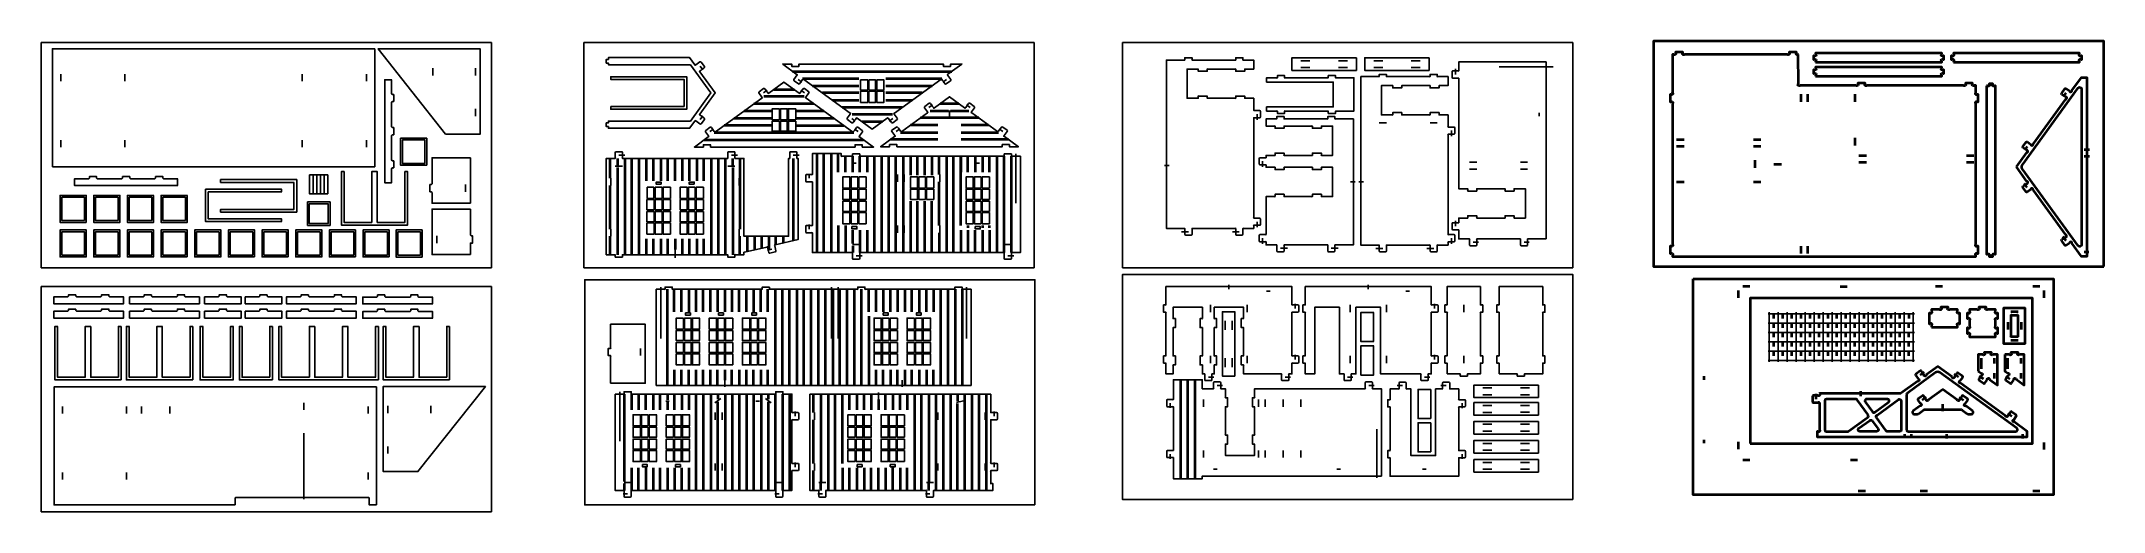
# Model space of a CAD drawing. Header units: millimetres. Extents: x -2454 to 295, y -161 to 465.
import ezdxf

# ---------------------------------------------------------------- set-up
doc = ezdxf.new("R2010")
doc.units = ezdxf.units.MM
doc.header["$MEASUREMENT"] = 0
for name, color, linetype in [('Cut Inside', 7, 'Continuous'), ('Cut On', 7, 'Continuous'), ('Cut Outside', 7, 'Continuous'), ('Score', 7, 'Continuous')]:
    doc.layers.add(name, color=color, linetype=linetype)

msp = doc.modelspace()

# ---------------------------------------------------------------- linework, layer by layer
at = {"layer": 'Cut Inside', "color": 242, "lineweight": 25}
for points in [[(-1361.6283, 413.921), (-1361.6338, 413.921), (-1361.6383, 413.9165), (-1361.6383, 413.911)], [(-1361.6383, 413.911), (-1361.6383, 413.911), (-1361.6383, 400.2812), (-1361.6383, 400.2812)], [(-1351.9983, 413.921), (-1351.9983, 413.921), (-1361.6283, 413.921), (-1361.6283, 413.921)], [(-1351.9883, 413.911), (-1351.9883, 413.9165), (-1351.9928, 413.921), (-1351.9983, 413.921)], [(-1351.9883, 400.2812), (-1351.9883, 400.2812), (-1351.9883, 413.911), (-1351.9883, 413.911)], [(-1350.4783, 413.921), (-1350.4838, 413.921), (-1350.4883, 413.9165), (-1350.4883, 413.911)], [(-1350.4883, 413.911), (-1350.4883, 413.911), (-1350.4883, 400.2812), (-1350.4883, 400.2812)], [(-1341.5982, 413.921), (-1341.5982, 413.921), (-1350.4783, 413.921), (-1350.4783, 413.921)], [(-1341.5882, 413.911), (-1341.5882, 413.9165), (-1341.5927, 413.921), (-1341.5982, 413.921)], [(-1341.5882, 400.2812), (-1341.5882, 400.2812), (-1341.5882, 413.911), (-1341.5882, 413.911)], [(-1340.0779, 413.921), (-1340.0834, 413.921), (-1340.0879, 413.9165), (-1340.0879, 413.911)], [(-1340.0879, 413.911), (-1340.0879, 413.911), (-1340.0879, 400.2812), (-1340.0879, 400.2812)], [(-1330.4485, 413.921), (-1330.4485, 413.921), (-1340.0779, 413.921), (-1340.0779, 413.921)], [(-1330.4385, 413.911), (-1330.4385, 413.9165), (-1330.443, 413.921), (-1330.4485, 413.921)], [(-1330.4385, 400.2812), (-1330.4385, 400.2812), (-1330.4385, 413.911), (-1330.4385, 413.911)], [(-1361.6383, 400.2812), (-1361.6383, 400.2757), (-1361.6338, 400.2712), (-1361.6283, 400.2712)], [(-1361.6283, 398.7712), (-1361.6338, 398.7712), (-1361.6383, 398.7667), (-1361.6383, 398.7612)], [(-1361.6383, 398.7612), (-1361.6383, 398.7612), (-1361.6383, 383.9311), (-1361.6383, 383.9311)], [(-1361.6283, 400.2712), (-1361.6283, 400.2712), (-1351.9983, 400.2712), (-1351.9983, 400.2712)], [(-1351.9983, 398.7712), (-1351.9983, 398.7712), (-1361.6283, 398.7712), (-1361.6283, 398.7712)], [(-1351.9983, 400.2712), (-1351.9928, 400.2712), (-1351.9883, 400.2757), (-1351.9883, 400.2812)], [(-1351.9883, 398.7612), (-1351.9883, 398.7667), (-1351.9928, 398.7712), (-1351.9983, 398.7712)], [(-1351.9883, 383.9311), (-1351.9883, 383.9311), (-1351.9883, 398.7612), (-1351.9883, 398.7612)], [(-1350.4883, 400.2812), (-1350.4883, 400.2757), (-1350.4838, 400.2712), (-1350.4783, 400.2712)], [(-1350.4783, 398.7712), (-1350.4838, 398.7712), (-1350.4883, 398.7667), (-1350.4883, 398.7612)], [(-1350.4883, 398.7612), (-1350.4883, 398.7612), (-1350.4883, 383.9311), (-1350.4883, 383.9311)], [(-1350.4783, 400.2712), (-1350.4783, 400.2712), (-1341.5982, 400.2712), (-1341.5982, 400.2712)], [(-1341.5982, 398.7712), (-1341.5982, 398.7712), (-1350.4783, 398.7712), (-1350.4783, 398.7712)], [(-1341.5982, 400.2712), (-1341.5927, 400.2712), (-1341.5882, 400.2757), (-1341.5882, 400.2812)], [(-1341.5882, 398.7612), (-1341.5882, 398.7667), (-1341.5927, 398.7712), (-1341.5982, 398.7712)], [(-1341.5882, 383.9311), (-1341.5882, 383.9311), (-1341.5882, 398.7612), (-1341.5882, 398.7612)], [(-1340.0879, 400.2812), (-1340.0879, 400.2757), (-1340.0834, 400.2712), (-1340.0779, 400.2712)], [(-1340.0779, 398.7712), (-1340.0834, 398.7712), (-1340.0879, 398.7667), (-1340.0879, 398.7612)], [(-1340.0879, 398.7612), (-1340.0879, 398.7612), (-1340.0879, 383.9311), (-1340.0879, 383.9311)], [(-1340.0779, 400.2712), (-1340.0779, 400.2712), (-1330.4485, 400.2712), (-1330.4485, 400.2712)], [(-1330.4485, 398.7712), (-1330.4485, 398.7712), (-1340.0779, 398.7712), (-1340.0779, 398.7712)], [(-1330.4485, 400.2712), (-1330.443, 400.2712), (-1330.4385, 400.2757), (-1330.4385, 400.2812)], [(-1330.4385, 398.7612), (-1330.4385, 398.7667), (-1330.443, 398.7712), (-1330.4485, 398.7712)], [(-1330.4385, 383.9311), (-1330.4385, 383.9311), (-1330.4385, 398.7612), (-1330.4385, 398.7612)], [(-1479.3363, 375.5089), (-1479.3418, 375.5089), (-1479.3463, 375.5044), (-1479.3463, 375.4989)], [(-1479.3463, 375.4989), (-1479.3463, 375.4989), (-1479.3463, 360.6688), (-1479.3463, 360.6688)], [(-1479.3463, 360.6688), (-1479.3463, 360.6633), (-1479.3418, 360.6588), (-1479.3363, 360.6588)], [(-1479.3363, 359.1588), (-1479.3418, 359.1588), (-1479.3463, 359.1543), (-1479.3463, 359.1488)], [(-1479.3463, 359.1488), (-1479.3463, 359.1488), (-1479.3463, 345.519), (-1479.3463, 345.519)], [(-1469.7062, 375.5089), (-1469.7062, 375.5089), (-1479.3363, 375.5089), (-1479.3363, 375.5089)], [(-1479.3363, 360.6588), (-1479.3363, 360.6588), (-1469.7062, 360.6588), (-1469.7062, 360.6588)], [(-1469.7062, 359.1588), (-1469.7062, 359.1588), (-1479.3363, 359.1588), (-1479.3363, 359.1588)], [(-1469.6962, 375.4989), (-1469.6962, 375.5044), (-1469.7007, 375.5089), (-1469.7062, 375.5089)], [(-1469.7062, 360.6588), (-1469.7007, 360.6588), (-1469.6962, 360.6633), (-1469.6962, 360.6688)], [(-1469.6962, 359.1488), (-1469.6962, 359.1543), (-1469.7007, 359.1588), (-1469.7062, 359.1588)], [(-1469.6962, 360.6688), (-1469.6962, 360.6688), (-1469.6962, 375.4989), (-1469.6962, 375.4989)], [(-1469.6962, 345.519), (-1469.6962, 345.519), (-1469.6962, 359.1488), (-1469.6962, 359.1488)], [(-1468.1859, 375.5089), (-1468.1914, 375.5089), (-1468.1959, 375.5044), (-1468.1959, 375.4989)], [(-1468.1959, 375.4989), (-1468.1959, 375.4989), (-1468.1959, 360.6688), (-1468.1959, 360.6688)], [(-1468.1959, 360.6688), (-1468.1959, 360.6633), (-1468.1914, 360.6588), (-1468.1859, 360.6588)], [(-1468.1859, 359.1588), (-1468.1914, 359.1588), (-1468.1959, 359.1543), (-1468.1959, 359.1488)], [(-1468.1959, 359.1488), (-1468.1959, 359.1488), (-1468.1959, 345.519), (-1468.1959, 345.519)], [(-1459.3062, 375.5089), (-1459.3062, 375.5089), (-1468.1859, 375.5089), (-1468.1859, 375.5089)], [(-1468.1859, 360.6588), (-1468.1859, 360.6588), (-1459.3062, 360.6588), (-1459.3062, 360.6588)], [(-1459.3062, 359.1588), (-1459.3062, 359.1588), (-1468.1859, 359.1588), (-1468.1859, 359.1588)], [(-1459.2962, 375.4989), (-1459.2962, 375.5044), (-1459.3007, 375.5089), (-1459.3062, 375.5089)], [(-1459.3062, 360.6588), (-1459.3007, 360.6588), (-1459.2962, 360.6633), (-1459.2962, 360.6688)], [(-1459.2962, 359.1488), (-1459.2962, 359.1543), (-1459.3007, 359.1588), (-1459.3062, 359.1588)], [(-1459.2962, 360.6688), (-1459.2962, 360.6688), (-1459.2962, 375.4989), (-1459.2962, 375.4989)], [(-1459.2962, 345.519), (-1459.2962, 345.519), (-1459.2962, 359.1488), (-1459.2962, 359.1488)], [(-1457.7862, 375.5089), (-1457.7917, 375.5089), (-1457.7962, 375.5044), (-1457.7962, 375.4989)], [(-1457.7962, 375.4989), (-1457.7962, 375.4989), (-1457.7962, 360.6688), (-1457.7962, 360.6688)], [(-1457.7962, 360.6688), (-1457.7962, 360.6633), (-1457.7917, 360.6588), (-1457.7862, 360.6588)], [(-1457.7862, 359.1588), (-1457.7917, 359.1588), (-1457.7962, 359.1543), (-1457.7962, 359.1488)], [(-1457.7962, 359.1488), (-1457.7962, 359.1488), (-1457.7962, 345.519), (-1457.7962, 345.519)], [(-1448.1561, 375.5089), (-1448.1561, 375.5089), (-1457.7862, 375.5089), (-1457.7862, 375.5089)], [(-1457.7862, 360.6588), (-1457.7862, 360.6588), (-1448.1561, 360.6588), (-1448.1561, 360.6588)], [(-1448.1561, 359.1588), (-1448.1561, 359.1588), (-1457.7862, 359.1588), (-1457.7862, 359.1588)], [(-1448.1461, 375.4989), (-1448.1461, 375.5044), (-1448.1506, 375.5089), (-1448.1561, 375.5089)], [(-1448.1561, 360.6588), (-1448.1506, 360.6588), (-1448.1461, 360.6633), (-1448.1461, 360.6688)], [(-1448.1461, 359.1488), (-1448.1461, 359.1543), (-1448.1506, 359.1588), (-1448.1561, 359.1588)], [(-1448.1461, 360.6688), (-1448.1461, 360.6688), (-1448.1461, 375.4989), (-1448.1461, 375.4989)], [(-1448.1461, 345.519), (-1448.1461, 345.519), (-1448.1461, 359.1488), (-1448.1461, 359.1488)], [(-1361.6383, 383.9311), (-1361.6383, 383.9256), (-1361.6338, 383.9211), (-1361.6283, 383.9211)], [(-1361.6283, 383.9211), (-1361.6283, 383.9211), (-1351.9983, 383.9211), (-1351.9983, 383.9211)], [(-1351.9983, 383.9211), (-1351.9928, 383.9211), (-1351.9883, 383.9256), (-1351.9883, 383.9311)], [(-1350.4883, 383.9311), (-1350.4883, 383.9256), (-1350.4838, 383.9211), (-1350.4783, 383.9211)], [(-1350.4783, 383.9211), (-1350.4783, 383.9211), (-1341.5982, 383.9211), (-1341.5982, 383.9211)], [(-1341.5982, 383.9211), (-1341.5927, 383.9211), (-1341.5882, 383.9256), (-1341.5882, 383.9311)], [(-1340.0879, 383.9311), (-1340.0879, 383.9256), (-1340.0834, 383.9211), (-1340.0779, 383.9211)], [(-1340.0779, 383.9211), (-1340.0779, 383.9211), (-1330.4485, 383.9211), (-1330.4485, 383.9211)], [(-1330.4485, 383.9211), (-1330.443, 383.9211), (-1330.4385, 383.9256), (-1330.4385, 383.9311)], [(-1479.3463, 345.519), (-1479.3463, 345.5135), (-1479.3418, 345.509), (-1479.3363, 345.509)], [(-1479.3363, 345.509), (-1479.3363, 345.509), (-1469.7062, 345.509), (-1469.7062, 345.509)], [(-1469.7062, 345.509), (-1469.7007, 345.509), (-1469.6962, 345.5135), (-1469.6962, 345.519)], [(-1468.1959, 345.519), (-1468.1959, 345.5135), (-1468.1914, 345.509), (-1468.1859, 345.509)], [(-1468.1859, 345.509), (-1468.1859, 345.509), (-1459.3062, 345.509), (-1459.3062, 345.509)], [(-1459.3062, 345.509), (-1459.3007, 345.509), (-1459.2962, 345.5135), (-1459.2962, 345.519)], [(-1457.7962, 345.519), (-1457.7962, 345.5135), (-1457.7917, 345.509), (-1457.7862, 345.509)], [(-1457.7862, 345.509), (-1457.7862, 345.509), (-1448.1561, 345.509), (-1448.1561, 345.509)], [(-1448.1561, 345.509), (-1448.1506, 345.509), (-1448.1461, 345.5135), (-1448.1461, 345.519)], [(-1385.4384, 284.7332), (-1385.4439, 284.7332), (-1385.4484, 284.7287), (-1385.4484, 284.7232)], [(-1385.4484, 284.7232), (-1385.4484, 284.7232), (-1385.4484, 269.8931), (-1385.4484, 269.8931)], [(-1375.8084, 284.7332), (-1375.8084, 284.7332), (-1385.4384, 284.7332), (-1385.4384, 284.7332)], [(-1375.7984, 284.7232), (-1375.7984, 284.7287), (-1375.8029, 284.7332), (-1375.8084, 284.7332)], [(-1375.7984, 269.8931), (-1375.7984, 269.8931), (-1375.7984, 284.7232), (-1375.7984, 284.7232)], [(-1374.2887, 284.7332), (-1374.2942, 284.7332), (-1374.2987, 284.7287), (-1374.2987, 284.7232)], [(-1374.2987, 284.7232), (-1374.2987, 284.7232), (-1374.2987, 269.8931), (-1374.2987, 269.8931)], [(-1365.4083, 284.7332), (-1365.4083, 284.7332), (-1374.2887, 284.7332), (-1374.2887, 284.7332)], [(-1365.3983, 284.7232), (-1365.3983, 284.7287), (-1365.4028, 284.7332), (-1365.4083, 284.7332)], [(-1365.3983, 269.8931), (-1365.3983, 269.8931), (-1365.3983, 284.7232), (-1365.3983, 284.7232)], [(-1363.8887, 284.7332), (-1363.8942, 284.7332), (-1363.8987, 284.7287), (-1363.8987, 284.7232)], [(-1363.8987, 284.7232), (-1363.8987, 284.7232), (-1363.8987, 269.8931), (-1363.8987, 269.8931)], [(-1354.2589, 284.7332), (-1354.2589, 284.7332), (-1363.8887, 284.7332), (-1363.8887, 284.7332)], [(-1354.2489, 284.7232), (-1354.2489, 284.7287), (-1354.2534, 284.7332), (-1354.2589, 284.7332)], [(-1354.2489, 269.8931), (-1354.2489, 269.8931), (-1354.2489, 284.7232), (-1354.2489, 284.7232)], [(-1295.2885, 284.7332), (-1295.294, 284.7332), (-1295.2985, 284.7287), (-1295.2985, 284.7232)], [(-1295.2985, 284.7232), (-1295.2985, 284.7232), (-1295.2985, 269.8931), (-1295.2985, 269.8931)], [(-1285.6585, 284.7332), (-1285.6585, 284.7332), (-1295.2885, 284.7332), (-1295.2885, 284.7332)], [(-1285.6485, 284.7232), (-1285.6485, 284.7287), (-1285.653, 284.7332), (-1285.6585, 284.7332)], [(-1285.6485, 269.8931), (-1285.6485, 269.8931), (-1285.6485, 284.7232), (-1285.6485, 284.7232)], [(-1284.1385, 284.7332), (-1284.144, 284.7332), (-1284.1485, 284.7287), (-1284.1485, 284.7232)], [(-1284.1485, 284.7232), (-1284.1485, 284.7232), (-1284.1485, 269.8931), (-1284.1485, 269.8931)], [(-1275.2584, 284.7332), (-1275.2584, 284.7332), (-1284.1385, 284.7332), (-1284.1385, 284.7332)], [(-1275.2484, 284.7232), (-1275.2484, 284.7287), (-1275.2529, 284.7332), (-1275.2584, 284.7332)], [(-1275.2484, 269.8931), (-1275.2484, 269.8931), (-1275.2484, 284.7232), (-1275.2484, 284.7232)], [(-1273.7388, 284.7332), (-1273.7443, 284.7332), (-1273.7488, 284.7287), (-1273.7488, 284.7232)], [(-1273.7488, 284.7232), (-1273.7488, 284.7232), (-1273.7488, 269.8931), (-1273.7488, 269.8931)], [(-1264.1084, 284.7332), (-1264.1084, 284.7332), (-1273.7388, 284.7332), (-1273.7388, 284.7332)], [(-1264.0984, 284.7232), (-1264.0984, 284.7287), (-1264.1029, 284.7332), (-1264.1084, 284.7332)], [(-1264.0984, 269.8931), (-1264.0984, 269.8931), (-1264.0984, 284.7232), (-1264.0984, 284.7232)], [(-1221.0388, 284.7332), (-1221.0443, 284.7332), (-1221.0488, 284.7287), (-1221.0488, 284.7232)], [(-1221.0488, 284.7232), (-1221.0488, 284.7232), (-1221.0488, 269.8931), (-1221.0488, 269.8931)], [(-1211.4087, 284.7332), (-1211.4087, 284.7332), (-1221.0388, 284.7332), (-1221.0388, 284.7332)], [(-1211.3987, 284.7232), (-1211.3987, 284.7287), (-1211.4032, 284.7332), (-1211.4087, 284.7332)], [(-1211.3987, 269.8931), (-1211.3987, 269.8931), (-1211.3987, 284.7232), (-1211.3987, 284.7232)], [(-1209.8884, 284.7332), (-1209.8939, 284.7332), (-1209.8984, 284.7287), (-1209.8984, 284.7232)], [(-1209.8984, 284.7232), (-1209.8984, 284.7232), (-1209.8984, 269.8931), (-1209.8984, 269.8931)], [(-1201.0083, 284.7332), (-1201.0083, 284.7332), (-1209.8884, 284.7332), (-1209.8884, 284.7332)], [(-1200.9983, 284.7232), (-1200.9983, 284.7287), (-1201.0028, 284.7332), (-1201.0083, 284.7332)], [(-1200.9983, 269.8931), (-1200.9983, 269.8931), (-1200.9983, 284.7232), (-1200.9983, 284.7232)], [(-1199.4884, 284.7332), (-1199.4939, 284.7332), (-1199.4984, 284.7287), (-1199.4984, 284.7232)], [(-1199.4984, 284.7232), (-1199.4984, 284.7232), (-1199.4984, 269.8931), (-1199.4984, 269.8931)], [(-1189.8586, 284.7332), (-1189.8586, 284.7332), (-1199.4884, 284.7332), (-1199.4884, 284.7332)], [(-1189.8486, 284.7232), (-1189.8486, 284.7287), (-1189.8531, 284.7332), (-1189.8586, 284.7332)], [(-1189.8486, 269.8931), (-1189.8486, 269.8931), (-1189.8486, 284.7232), (-1189.8486, 284.7232)], [(-1646.3501, 254.5832), (-1646.3556, 254.5832), (-1646.3601, 254.5787), (-1646.3601, 254.5732)], [(-1646.3601, 254.5732), (-1646.3601, 254.5732), (-1646.3601, 240.9432), (-1646.3601, 240.9432)], [(-1636.7204, 254.5832), (-1636.7204, 254.5832), (-1646.3501, 254.5832), (-1646.3501, 254.5832)], [(-1645.9753, 270.9333), (-1645.9808, 270.9333), (-1645.9853, 270.9288), (-1645.9853, 270.9233)], [(-1645.9853, 270.9233), (-1645.9853, 270.9233), (-1645.9853, 256.0932), (-1645.9853, 256.0932)], [(-1645.9853, 256.0932), (-1645.9853, 256.0877), (-1645.9808, 256.0832), (-1645.9753, 256.0832)], [(-1637.0952, 270.9333), (-1637.0952, 270.9333), (-1645.9753, 270.9333), (-1645.9753, 270.9333)], [(-1645.9753, 256.0832), (-1645.9753, 256.0832), (-1637.0952, 256.0832), (-1637.0952, 256.0832)], [(-1637.0852, 270.9233), (-1637.0852, 270.9288), (-1637.0897, 270.9333), (-1637.0952, 270.9333)], [(-1637.0952, 256.0832), (-1637.0897, 256.0832), (-1637.0852, 256.0877), (-1637.0852, 256.0932)], [(-1637.0852, 256.0932), (-1637.0852, 256.0932), (-1637.0852, 270.9233), (-1637.0852, 270.9233)], [(-1636.7104, 254.5732), (-1636.7104, 254.5787), (-1636.7149, 254.5832), (-1636.7204, 254.5832)], [(-1636.7104, 240.9432), (-1636.7104, 240.9432), (-1636.7104, 254.5732), (-1636.7104, 254.5732)], [(-1635.2, 270.9333), (-1635.2055, 270.9333), (-1635.21, 270.9288), (-1635.21, 270.9233)], [(-1635.21, 270.9233), (-1635.21, 270.9233), (-1635.21, 256.0932), (-1635.21, 256.0932)], [(-1635.21, 256.0932), (-1635.21, 256.0877), (-1635.2055, 256.0832), (-1635.2, 256.0832)], [(-1635.2, 254.5832), (-1635.2055, 254.5832), (-1635.21, 254.5787), (-1635.21, 254.5732)], [(-1635.21, 254.5732), (-1635.21, 254.5732), (-1635.21, 240.9432), (-1635.21, 240.9432)], [(-1626.32, 270.9333), (-1626.32, 270.9333), (-1635.2, 270.9333), (-1635.2, 270.9333)], [(-1635.2, 256.0832), (-1635.2, 256.0832), (-1626.32, 256.0832), (-1626.32, 256.0832)], [(-1626.32, 254.5832), (-1626.32, 254.5832), (-1635.2, 254.5832), (-1635.2, 254.5832)], [(-1626.31, 270.9233), (-1626.31, 270.9288), (-1626.3145, 270.9333), (-1626.32, 270.9333)], [(-1626.32, 256.0832), (-1626.3145, 256.0832), (-1626.31, 256.0877), (-1626.31, 256.0932)], [(-1626.31, 254.5732), (-1626.31, 254.5787), (-1626.3145, 254.5832), (-1626.32, 254.5832)], [(-1626.31, 256.0932), (-1626.31, 256.0932), (-1626.31, 270.9233), (-1626.31, 270.9233)], [(-1626.31, 240.9432), (-1626.31, 240.9432), (-1626.31, 254.5732), (-1626.31, 254.5732)], [(-1624.8, 270.9333), (-1624.8055, 270.9333), (-1624.81, 270.9288), (-1624.81, 270.9233)], [(-1624.81, 270.9233), (-1624.81, 270.9233), (-1624.81, 256.0932), (-1624.81, 256.0932)], [(-1624.81, 256.0932), (-1624.81, 256.0877), (-1624.8055, 256.0832), (-1624.8, 256.0832)], [(-1624.8, 254.5832), (-1624.8055, 254.5832), (-1624.81, 254.5787), (-1624.81, 254.5732)], [(-1624.81, 254.5732), (-1624.81, 254.5732), (-1624.81, 240.9432), (-1624.81, 240.9432)], [(-1615.1699, 270.9333), (-1615.1699, 270.9333), (-1624.8, 270.9333), (-1624.8, 270.9333)], [(-1624.8, 256.0832), (-1624.8, 256.0832), (-1615.1699, 256.0832), (-1615.1699, 256.0832)], [(-1615.1699, 254.5832), (-1615.1699, 254.5832), (-1624.8, 254.5832), (-1624.8, 254.5832)], [(-1615.1599, 270.9233), (-1615.1599, 270.9288), (-1615.1644, 270.9333), (-1615.1699, 270.9333)], [(-1615.1699, 256.0832), (-1615.1644, 256.0832), (-1615.1599, 256.0877), (-1615.1599, 256.0932)], [(-1615.1599, 254.5732), (-1615.1599, 254.5787), (-1615.1644, 254.5832), (-1615.1699, 254.5832)], [(-1615.1599, 256.0932), (-1615.1599, 256.0932), (-1615.1599, 270.9233), (-1615.1599, 270.9233)], [(-1615.1599, 240.9432), (-1615.1599, 240.9432), (-1615.1599, 254.5732), (-1615.1599, 254.5732)], [(-1602.1902, 270.9333), (-1602.1957, 270.9333), (-1602.2002, 270.9288), (-1602.2002, 270.9233)], [(-1602.2002, 270.9233), (-1602.2002, 270.9233), (-1602.2002, 256.0932), (-1602.2002, 256.0932)], [(-1602.2002, 256.0932), (-1602.2002, 256.0877), (-1602.1957, 256.0832), (-1602.1902, 256.0832)], [(-1602.1902, 254.5832), (-1602.1957, 254.5832), (-1602.2002, 254.5787), (-1602.2002, 254.5732)], [(-1602.2002, 254.5732), (-1602.2002, 254.5732), (-1602.2002, 240.9432), (-1602.2002, 240.9432)], [(-1592.5601, 270.9333), (-1592.5601, 270.9333), (-1602.1902, 270.9333), (-1602.1902, 270.9333)], [(-1602.1902, 256.0832), (-1602.1902, 256.0832), (-1592.5601, 256.0832), (-1592.5601, 256.0832)], [(-1592.5601, 254.5832), (-1592.5601, 254.5832), (-1602.1902, 254.5832), (-1602.1902, 254.5832)], [(-1592.5501, 270.9233), (-1592.5501, 270.9288), (-1592.5546, 270.9333), (-1592.5601, 270.9333)], [(-1592.5601, 256.0832), (-1592.5546, 256.0832), (-1592.5501, 256.0877), (-1592.5501, 256.0932)], [(-1592.5501, 254.5732), (-1592.5501, 254.5787), (-1592.5546, 254.5832), (-1592.5601, 254.5832)], [(-1592.5501, 256.0932), (-1592.5501, 256.0932), (-1592.5501, 270.9233), (-1592.5501, 270.9233)], [(-1592.5501, 240.9432), (-1592.5501, 240.9432), (-1592.5501, 254.5732), (-1592.5501, 254.5732)], [(-1591.0401, 270.9333), (-1591.0456, 270.9333), (-1591.0501, 270.9288), (-1591.0501, 270.9233)], [(-1591.0501, 270.9233), (-1591.0501, 270.9233), (-1591.0501, 256.0932), (-1591.0501, 256.0932)], [(-1591.0501, 256.0932), (-1591.0501, 256.0877), (-1591.0456, 256.0832), (-1591.0401, 256.0832)], [(-1591.0401, 254.5832), (-1591.0456, 254.5832), (-1591.0501, 254.5787), (-1591.0501, 254.5732)], [(-1591.0501, 254.5732), (-1591.0501, 254.5732), (-1591.0501, 240.9432), (-1591.0501, 240.9432)], [(-1582.1601, 270.9333), (-1582.1601, 270.9333), (-1591.0401, 270.9333), (-1591.0401, 270.9333)], [(-1591.0401, 256.0832), (-1591.0401, 256.0832), (-1582.1601, 256.0832), (-1582.1601, 256.0832)], [(-1582.1601, 254.5832), (-1582.1601, 254.5832), (-1591.0401, 254.5832), (-1591.0401, 254.5832)], [(-1582.1501, 270.9233), (-1582.1501, 270.9288), (-1582.1546, 270.9333), (-1582.1601, 270.9333)], [(-1582.1601, 256.0832), (-1582.1546, 256.0832), (-1582.1501, 256.0877), (-1582.1501, 256.0932)], [(-1582.1501, 254.5732), (-1582.1501, 254.5787), (-1582.1546, 254.5832), (-1582.1601, 254.5832)], [(-1582.1501, 256.0932), (-1582.1501, 256.0932), (-1582.1501, 270.9233), (-1582.1501, 270.9233)], [(-1582.1501, 240.9432), (-1582.1501, 240.9432), (-1582.1501, 254.5732), (-1582.1501, 254.5732)], [(-1580.6404, 270.9333), (-1580.6459, 270.9333), (-1580.6504, 270.9288), (-1580.6504, 270.9233)], [(-1580.6504, 270.9233), (-1580.6504, 270.9233), (-1580.6504, 256.0932), (-1580.6504, 256.0932)], [(-1580.6504, 256.0932), (-1580.6504, 256.0877), (-1580.6459, 256.0832), (-1580.6404, 256.0832)], [(-1580.6404, 254.5832), (-1580.6459, 254.5832), (-1580.6504, 254.5787), (-1580.6504, 254.5732)], [(-1580.6504, 254.5732), (-1580.6504, 254.5732), (-1580.6504, 240.9432), (-1580.6504, 240.9432)], [(-1571.01, 270.9333), (-1571.01, 270.9333), (-1580.6404, 270.9333), (-1580.6404, 270.9333)], [(-1580.6404, 256.0832), (-1580.6404, 256.0832), (-1571.01, 256.0832), (-1571.01, 256.0832)], [(-1571.01, 254.5832), (-1571.01, 254.5832), (-1580.6404, 254.5832), (-1580.6404, 254.5832)], [(-1571, 270.9233), (-1571, 270.9288), (-1571.0045, 270.9333), (-1571.01, 270.9333)], [(-1571.01, 256.0832), (-1571.0045, 256.0832), (-1571, 256.0877), (-1571, 256.0932)], [(-1571, 254.5732), (-1571, 254.5787), (-1571.0045, 254.5832), (-1571.01, 254.5832)], [(-1571, 256.0932), (-1571, 256.0932), (-1571, 270.9233), (-1571, 270.9233)], [(-1571, 240.9432), (-1571, 240.9432), (-1571, 254.5732), (-1571, 254.5732)], [(-1385.4484, 269.8931), (-1385.4484, 269.8876), (-1385.4439, 269.8831), (-1385.4384, 269.8831)], [(-1385.4384, 268.3833), (-1385.4439, 268.3833), (-1385.4484, 268.3788), (-1385.4484, 268.3733)], [(-1385.4484, 268.3733), (-1385.4484, 268.3733), (-1385.4484, 254.7433), (-1385.4484, 254.7433)], [(-1385.4484, 254.7433), (-1385.4484, 254.7378), (-1385.4439, 254.7333), (-1385.4384, 254.7333)], [(-1385.4384, 252.3335), (-1385.4439, 252.3335), (-1385.4484, 252.329), (-1385.4484, 252.3235)], [(-1385.4484, 252.3235), (-1385.4484, 252.3235), (-1385.4484, 238.6931), (-1385.4484, 238.6931)], [(-1385.4384, 269.8831), (-1385.4384, 269.8831), (-1375.8084, 269.8831), (-1375.8084, 269.8831)], [(-1375.8084, 268.3833), (-1375.8084, 268.3833), (-1385.4384, 268.3833), (-1385.4384, 268.3833)], [(-1385.4384, 254.7333), (-1385.4384, 254.7333), (-1375.8084, 254.7333), (-1375.8084, 254.7333)], [(-1375.8084, 252.3335), (-1375.8084, 252.3335), (-1385.4384, 252.3335), (-1385.4384, 252.3335)], [(-1375.8084, 269.8831), (-1375.8029, 269.8831), (-1375.7984, 269.8876), (-1375.7984, 269.8931)], [(-1375.7984, 268.3733), (-1375.7984, 268.3788), (-1375.8029, 268.3833), (-1375.8084, 268.3833)], [(-1375.8084, 254.7333), (-1375.8029, 254.7333), (-1375.7984, 254.7378), (-1375.7984, 254.7433)], [(-1375.7984, 252.3235), (-1375.7984, 252.329), (-1375.8029, 252.3335), (-1375.8084, 252.3335)], [(-1375.7984, 254.7433), (-1375.7984, 254.7433), (-1375.7984, 268.3733), (-1375.7984, 268.3733)], [(-1375.7984, 238.6931), (-1375.7984, 238.6931), (-1375.7984, 252.3235), (-1375.7984, 252.3235)], [(-1374.2987, 269.8931), (-1374.2987, 269.8876), (-1374.2942, 269.8831), (-1374.2887, 269.8831)], [(-1374.2887, 268.3833), (-1374.2942, 268.3833), (-1374.2987, 268.3788), (-1374.2987, 268.3733)], [(-1374.2987, 268.3733), (-1374.2987, 268.3733), (-1374.2987, 254.7433), (-1374.2987, 254.7433)], [(-1374.2987, 254.7433), (-1374.2987, 254.7378), (-1374.2942, 254.7333), (-1374.2887, 254.7333)], [(-1374.2887, 252.3335), (-1374.2942, 252.3335), (-1374.2987, 252.329), (-1374.2987, 252.3235)], [(-1374.2987, 252.3235), (-1374.2987, 252.3235), (-1374.2987, 238.6931), (-1374.2987, 238.6931)], [(-1374.2887, 269.8831), (-1374.2887, 269.8831), (-1365.4083, 269.8831), (-1365.4083, 269.8831)], [(-1365.4083, 268.3833), (-1365.4083, 268.3833), (-1374.2887, 268.3833), (-1374.2887, 268.3833)], [(-1374.2887, 254.7333), (-1374.2887, 254.7333), (-1365.4083, 254.7333), (-1365.4083, 254.7333)], [(-1365.4083, 252.3335), (-1365.4083, 252.3335), (-1374.2887, 252.3335), (-1374.2887, 252.3335)], [(-1365.4083, 269.8831), (-1365.4028, 269.8831), (-1365.3983, 269.8876), (-1365.3983, 269.8931)], [(-1365.3983, 268.3733), (-1365.3983, 268.3788), (-1365.4028, 268.3833), (-1365.4083, 268.3833)], [(-1365.4083, 254.7333), (-1365.4028, 254.7333), (-1365.3983, 254.7378), (-1365.3983, 254.7433)], [(-1365.3983, 252.3235), (-1365.3983, 252.329), (-1365.4028, 252.3335), (-1365.4083, 252.3335)], [(-1365.3983, 254.7433), (-1365.3983, 254.7433), (-1365.3983, 268.3733), (-1365.3983, 268.3733)], [(-1365.3983, 238.6931), (-1365.3983, 238.6931), (-1365.3983, 252.3235), (-1365.3983, 252.3235)], [(-1363.8987, 269.8931), (-1363.8987, 269.8876), (-1363.8942, 269.8831), (-1363.8887, 269.8831)], [(-1363.8887, 268.3833), (-1363.8942, 268.3833), (-1363.8987, 268.3788), (-1363.8987, 268.3733)], [(-1363.8987, 268.3733), (-1363.8987, 268.3733), (-1363.8987, 254.7433), (-1363.8987, 254.7433)], [(-1363.8987, 254.7433), (-1363.8987, 254.7378), (-1363.8942, 254.7333), (-1363.8887, 254.7333)], [(-1363.8887, 252.3335), (-1363.8942, 252.3335), (-1363.8987, 252.329), (-1363.8987, 252.3235)], [(-1363.8987, 252.3235), (-1363.8987, 252.3235), (-1363.8987, 238.6931), (-1363.8987, 238.6931)], [(-1363.8887, 269.8831), (-1363.8887, 269.8831), (-1354.2589, 269.8831), (-1354.2589, 269.8831)], [(-1354.2589, 268.3833), (-1354.2589, 268.3833), (-1363.8887, 268.3833), (-1363.8887, 268.3833)], [(-1363.8887, 254.7333), (-1363.8887, 254.7333), (-1354.2589, 254.7333), (-1354.2589, 254.7333)], [(-1354.2589, 252.3335), (-1354.2589, 252.3335), (-1363.8887, 252.3335), (-1363.8887, 252.3335)], [(-1354.2589, 269.8831), (-1354.2534, 269.8831), (-1354.2489, 269.8876), (-1354.2489, 269.8931)], [(-1354.2489, 268.3733), (-1354.2489, 268.3788), (-1354.2534, 268.3833), (-1354.2589, 268.3833)], [(-1354.2589, 254.7333), (-1354.2534, 254.7333), (-1354.2489, 254.7378), (-1354.2489, 254.7433)], [(-1354.2489, 252.3235), (-1354.2489, 252.329), (-1354.2534, 252.3335), (-1354.2589, 252.3335)], [(-1354.2489, 254.7433), (-1354.2489, 254.7433), (-1354.2489, 268.3733), (-1354.2489, 268.3733)], [(-1354.2489, 238.6931), (-1354.2489, 238.6931), (-1354.2489, 252.3235), (-1354.2489, 252.3235)], [(-1295.2985, 269.8931), (-1295.2985, 269.8876), (-1295.294, 269.8831), (-1295.2885, 269.8831)], [(-1295.2885, 268.3833), (-1295.294, 268.3833), (-1295.2985, 268.3788), (-1295.2985, 268.3733)], [(-1295.2985, 268.3733), (-1295.2985, 268.3733), (-1295.2985, 254.7433), (-1295.2985, 254.7433)], [(-1295.2985, 254.7433), (-1295.2985, 254.7378), (-1295.294, 254.7333), (-1295.2885, 254.7333)], [(-1295.2885, 269.8831), (-1295.2885, 269.8831), (-1285.6585, 269.8831), (-1285.6585, 269.8831)], [(-1285.6585, 268.3833), (-1285.6585, 268.3833), (-1295.2885, 268.3833), (-1295.2885, 268.3833)], [(-1295.2885, 254.7333), (-1295.2885, 254.7333), (-1285.6585, 254.7333), (-1285.6585, 254.7333)], [(-1285.6585, 269.8831), (-1285.653, 269.8831), (-1285.6485, 269.8876), (-1285.6485, 269.8931)], [(-1285.6485, 268.3733), (-1285.6485, 268.3788), (-1285.653, 268.3833), (-1285.6585, 268.3833)], [(-1285.6585, 254.7333), (-1285.653, 254.7333), (-1285.6485, 254.7378), (-1285.6485, 254.7433)], [(-1285.6485, 254.7433), (-1285.6485, 254.7433), (-1285.6485, 268.3733), (-1285.6485, 268.3733)], [(-1284.1485, 269.8931), (-1284.1485, 269.8876), (-1284.144, 269.8831), (-1284.1385, 269.8831)], [(-1284.1385, 268.3833), (-1284.144, 268.3833), (-1284.1485, 268.3788), (-1284.1485, 268.3733)], [(-1284.1485, 268.3733), (-1284.1485, 268.3733), (-1284.1485, 254.7433), (-1284.1485, 254.7433)], [(-1284.1485, 254.7433), (-1284.1485, 254.7378), (-1284.144, 254.7333), (-1284.1385, 254.7333)], [(-1284.1385, 269.8831), (-1284.1385, 269.8831), (-1275.2584, 269.8831), (-1275.2584, 269.8831)], [(-1275.2584, 268.3833), (-1275.2584, 268.3833), (-1284.1385, 268.3833), (-1284.1385, 268.3833)], [(-1284.1385, 254.7333), (-1284.1385, 254.7333), (-1275.2584, 254.7333), (-1275.2584, 254.7333)], [(-1275.2584, 269.8831), (-1275.2529, 269.8831), (-1275.2484, 269.8876), (-1275.2484, 269.8931)], [(-1275.2484, 268.3733), (-1275.2484, 268.3788), (-1275.2529, 268.3833), (-1275.2584, 268.3833)], [(-1275.2584, 254.7333), (-1275.2529, 254.7333), (-1275.2484, 254.7378), (-1275.2484, 254.7433)], [(-1275.2484, 254.7433), (-1275.2484, 254.7433), (-1275.2484, 268.3733), (-1275.2484, 268.3733)], [(-1273.7488, 269.8931), (-1273.7488, 269.8876), (-1273.7443, 269.8831), (-1273.7388, 269.8831)], [(-1273.7388, 268.3833), (-1273.7443, 268.3833), (-1273.7488, 268.3788), (-1273.7488, 268.3733)], [(-1273.7488, 268.3733), (-1273.7488, 268.3733), (-1273.7488, 254.7433), (-1273.7488, 254.7433)], [(-1273.7488, 254.7433), (-1273.7488, 254.7378), (-1273.7443, 254.7333), (-1273.7388, 254.7333)], [(-1273.7388, 269.8831), (-1273.7388, 269.8831), (-1264.1084, 269.8831), (-1264.1084, 269.8831)], [(-1264.1084, 268.3833), (-1264.1084, 268.3833), (-1273.7388, 268.3833), (-1273.7388, 268.3833)], [(-1273.7388, 254.7333), (-1273.7388, 254.7333), (-1264.1084, 254.7333), (-1264.1084, 254.7333)], [(-1264.1084, 269.8831), (-1264.1029, 269.8831), (-1264.0984, 269.8876), (-1264.0984, 269.8931)], [(-1264.0984, 268.3733), (-1264.0984, 268.3788), (-1264.1029, 268.3833), (-1264.1084, 268.3833)], [(-1264.1084, 254.7333), (-1264.1029, 254.7333), (-1264.0984, 254.7378), (-1264.0984, 254.7433)], [(-1264.0984, 254.7433), (-1264.0984, 254.7433), (-1264.0984, 268.3733), (-1264.0984, 268.3733)], [(-1221.0488, 269.8931), (-1221.0488, 269.8876), (-1221.0443, 269.8831), (-1221.0388, 269.8831)], [(-1221.0388, 268.3833), (-1221.0443, 268.3833), (-1221.0488, 268.3788), (-1221.0488, 268.3733)], [(-1221.0488, 268.3733), (-1221.0488, 268.3733), (-1221.0488, 254.7433), (-1221.0488, 254.7433)], [(-1221.0488, 254.7433), (-1221.0488, 254.7378), (-1221.0443, 254.7333), (-1221.0388, 254.7333)], [(-1221.0388, 252.3335), (-1221.0443, 252.3335), (-1221.0488, 252.329), (-1221.0488, 252.3235)], [(-1221.0488, 252.3235), (-1221.0488, 252.3235), (-1221.0488, 238.6931), (-1221.0488, 238.6931)], [(-1221.0388, 269.8831), (-1221.0388, 269.8831), (-1211.4087, 269.8831), (-1211.4087, 269.8831)], [(-1211.4087, 268.3833), (-1211.4087, 268.3833), (-1221.0388, 268.3833), (-1221.0388, 268.3833)], [(-1221.0388, 254.7333), (-1221.0388, 254.7333), (-1211.4087, 254.7333), (-1211.4087, 254.7333)], [(-1211.4087, 252.3335), (-1211.4087, 252.3335), (-1221.0388, 252.3335), (-1221.0388, 252.3335)], [(-1211.4087, 269.8831), (-1211.4032, 269.8831), (-1211.3987, 269.8876), (-1211.3987, 269.8931)], [(-1211.3987, 268.3733), (-1211.3987, 268.3788), (-1211.4032, 268.3833), (-1211.4087, 268.3833)], [(-1211.4087, 254.7333), (-1211.4032, 254.7333), (-1211.3987, 254.7378), (-1211.3987, 254.7433)], [(-1211.3987, 252.3235), (-1211.3987, 252.329), (-1211.4032, 252.3335), (-1211.4087, 252.3335)], [(-1211.3987, 254.7433), (-1211.3987, 254.7433), (-1211.3987, 268.3733), (-1211.3987, 268.3733)], [(-1211.3987, 238.6931), (-1211.3987, 238.6931), (-1211.3987, 252.3235), (-1211.3987, 252.3235)], [(-1209.8984, 269.8931), (-1209.8984, 269.8876), (-1209.8939, 269.8831), (-1209.8884, 269.8831)], [(-1209.8884, 268.3833), (-1209.8939, 268.3833), (-1209.8984, 268.3788), (-1209.8984, 268.3733)], [(-1209.8984, 268.3733), (-1209.8984, 268.3733), (-1209.8984, 254.7433), (-1209.8984, 254.7433)], [(-1209.8984, 254.7433), (-1209.8984, 254.7378), (-1209.8939, 254.7333), (-1209.8884, 254.7333)], [(-1209.8884, 252.3335), (-1209.8939, 252.3335), (-1209.8984, 252.329), (-1209.8984, 252.3235)], [(-1209.8984, 252.3235), (-1209.8984, 252.3235), (-1209.8984, 238.6931), (-1209.8984, 238.6931)], [(-1209.8884, 269.8831), (-1209.8884, 269.8831), (-1201.0083, 269.8831), (-1201.0083, 269.8831)], [(-1201.0083, 268.3833), (-1201.0083, 268.3833), (-1209.8884, 268.3833), (-1209.8884, 268.3833)], [(-1209.8884, 254.7333), (-1209.8884, 254.7333), (-1201.0083, 254.7333), (-1201.0083, 254.7333)], [(-1201.0083, 252.3335), (-1201.0083, 252.3335), (-1209.8884, 252.3335), (-1209.8884, 252.3335)], [(-1201.0083, 269.8831), (-1201.0028, 269.8831), (-1200.9983, 269.8876), (-1200.9983, 269.8931)], [(-1200.9983, 268.3733), (-1200.9983, 268.3788), (-1201.0028, 268.3833), (-1201.0083, 268.3833)], [(-1201.0083, 254.7333), (-1201.0028, 254.7333), (-1200.9983, 254.7378), (-1200.9983, 254.7433)], [(-1200.9983, 252.3235), (-1200.9983, 252.329), (-1201.0028, 252.3335), (-1201.0083, 252.3335)], [(-1200.9983, 254.7433), (-1200.9983, 254.7433), (-1200.9983, 268.3733), (-1200.9983, 268.3733)], [(-1200.9983, 238.6931), (-1200.9983, 238.6931), (-1200.9983, 252.3235), (-1200.9983, 252.3235)], [(-1199.4984, 269.8931), (-1199.4984, 269.8876), (-1199.4939, 269.8831), (-1199.4884, 269.8831)], [(-1199.4884, 268.3833), (-1199.4939, 268.3833), (-1199.4984, 268.3788), (-1199.4984, 268.3733)], [(-1199.4984, 268.3733), (-1199.4984, 268.3733), (-1199.4984, 254.7433), (-1199.4984, 254.7433)], [(-1199.4984, 254.7433), (-1199.4984, 254.7378), (-1199.4939, 254.7333), (-1199.4884, 254.7333)], [(-1199.4884, 252.3335), (-1199.4939, 252.3335), (-1199.4984, 252.329), (-1199.4984, 252.3235)], [(-1199.4984, 252.3235), (-1199.4984, 252.3235), (-1199.4984, 238.6931), (-1199.4984, 238.6931)], [(-1199.4884, 269.8831), (-1199.4884, 269.8831), (-1189.8586, 269.8831), (-1189.8586, 269.8831)], [(-1189.8586, 268.3833), (-1189.8586, 268.3833), (-1199.4884, 268.3833), (-1199.4884, 268.3833)], [(-1199.4884, 254.7333), (-1199.4884, 254.7333), (-1189.8586, 254.7333), (-1189.8586, 254.7333)], [(-1189.8586, 252.3335), (-1189.8586, 252.3335), (-1199.4884, 252.3335), (-1199.4884, 252.3335)], [(-1189.8586, 269.8831), (-1189.8531, 269.8831), (-1189.8486, 269.8876), (-1189.8486, 269.8931)], [(-1189.8486, 268.3733), (-1189.8486, 268.3788), (-1189.8531, 268.3833), (-1189.8586, 268.3833)], [(-1189.8586, 254.7333), (-1189.8531, 254.7333), (-1189.8486, 254.7378), (-1189.8486, 254.7433)], [(-1189.8486, 252.3235), (-1189.8486, 252.329), (-1189.8531, 252.3335), (-1189.8586, 252.3335)], [(-1189.8486, 254.7433), (-1189.8486, 254.7433), (-1189.8486, 268.3733), (-1189.8486, 268.3733)], [(-1189.8486, 238.6931), (-1189.8486, 238.6931), (-1189.8486, 252.3235), (-1189.8486, 252.3235)], [(-1646.3601, 240.9432), (-1646.3601, 240.9377), (-1646.3556, 240.9332), (-1646.3501, 240.9332)], [(-1646.3501, 238.5334), (-1646.3556, 238.5334), (-1646.3601, 238.5289), (-1646.3601, 238.5234)], [(-1646.3601, 238.5234), (-1646.3601, 238.5234), (-1646.3601, 224.8932), (-1646.3601, 224.8932)], [(-1646.3601, 224.8932), (-1646.3601, 224.8877), (-1646.3556, 224.8832), (-1646.3501, 224.8832)], [(-1646.3501, 223.3832), (-1646.3556, 223.3832), (-1646.3601, 223.3787), (-1646.3601, 223.3732)], [(-1646.3601, 223.3732), (-1646.3601, 223.3732), (-1646.3601, 208.5433), (-1646.3601, 208.5433)], [(-1646.3501, 240.9332), (-1646.3501, 240.9332), (-1636.7204, 240.9332), (-1636.7204, 240.9332)], [(-1636.7204, 238.5334), (-1636.7204, 238.5334), (-1646.3501, 238.5334), (-1646.3501, 238.5334)], [(-1646.3501, 224.8832), (-1646.3501, 224.8832), (-1636.7204, 224.8832), (-1636.7204, 224.8832)], [(-1636.7204, 223.3832), (-1636.7204, 223.3832), (-1646.3501, 223.3832), (-1646.3501, 223.3832)], [(-1636.7204, 240.9332), (-1636.7149, 240.9332), (-1636.7104, 240.9377), (-1636.7104, 240.9432)], [(-1636.7104, 238.5234), (-1636.7104, 238.5289), (-1636.7149, 238.5334), (-1636.7204, 238.5334)], [(-1636.7204, 224.8832), (-1636.7149, 224.8832), (-1636.7104, 224.8877), (-1636.7104, 224.8932)], [(-1636.7104, 223.3732), (-1636.7104, 223.3787), (-1636.7149, 223.3832), (-1636.7204, 223.3832)], [(-1636.7104, 224.8932), (-1636.7104, 224.8932), (-1636.7104, 238.5234), (-1636.7104, 238.5234)], [(-1636.7104, 208.5433), (-1636.7104, 208.5433), (-1636.7104, 223.3732), (-1636.7104, 223.3732)], [(-1635.21, 240.9432), (-1635.21, 240.9377), (-1635.2055, 240.9332), (-1635.2, 240.9332)], [(-1635.2, 238.5334), (-1635.2055, 238.5334), (-1635.21, 238.5289), (-1635.21, 238.5234)], [(-1635.21, 238.5234), (-1635.21, 238.5234), (-1635.21, 224.8932), (-1635.21, 224.8932)], [(-1635.21, 224.8932), (-1635.21, 224.8877), (-1635.2055, 224.8832), (-1635.2, 224.8832)], [(-1635.2, 223.3832), (-1635.2055, 223.3832), (-1635.21, 223.3787), (-1635.21, 223.3732)], [(-1635.21, 223.3732), (-1635.21, 223.3732), (-1635.21, 208.5433), (-1635.21, 208.5433)], [(-1635.2, 240.9332), (-1635.2, 240.9332), (-1626.32, 240.9332), (-1626.32, 240.9332)], [(-1626.32, 238.5334), (-1626.32, 238.5334), (-1635.2, 238.5334), (-1635.2, 238.5334)], [(-1635.2, 224.8832), (-1635.2, 224.8832), (-1626.32, 224.8832), (-1626.32, 224.8832)], [(-1626.32, 223.3832), (-1626.32, 223.3832), (-1635.2, 223.3832), (-1635.2, 223.3832)], [(-1626.32, 240.9332), (-1626.3145, 240.9332), (-1626.31, 240.9377), (-1626.31, 240.9432)], [(-1626.31, 238.5234), (-1626.31, 238.5289), (-1626.3145, 238.5334), (-1626.32, 238.5334)], [(-1626.32, 224.8832), (-1626.3145, 224.8832), (-1626.31, 224.8877), (-1626.31, 224.8932)], [(-1626.31, 223.3732), (-1626.31, 223.3787), (-1626.3145, 223.3832), (-1626.32, 223.3832)], [(-1626.31, 224.8932), (-1626.31, 224.8932), (-1626.31, 238.5234), (-1626.31, 238.5234)], [(-1626.31, 208.5433), (-1626.31, 208.5433), (-1626.31, 223.3732), (-1626.31, 223.3732)], [(-1624.81, 240.9432), (-1624.81, 240.9377), (-1624.8055, 240.9332), (-1624.8, 240.9332)], [(-1624.8, 238.5334), (-1624.8055, 238.5334), (-1624.81, 238.5289), (-1624.81, 238.5234)], [(-1624.81, 238.5234), (-1624.81, 238.5234), (-1624.81, 224.8932), (-1624.81, 224.8932)], [(-1624.81, 224.8932), (-1624.81, 224.8877), (-1624.8055, 224.8832), (-1624.8, 224.8832)], [(-1624.8, 223.3832), (-1624.8055, 223.3832), (-1624.81, 223.3787), (-1624.81, 223.3732)], [(-1624.81, 223.3732), (-1624.81, 223.3732), (-1624.81, 208.5433), (-1624.81, 208.5433)], [(-1624.8, 240.9332), (-1624.8, 240.9332), (-1615.1699, 240.9332), (-1615.1699, 240.9332)], [(-1615.1699, 238.5334), (-1615.1699, 238.5334), (-1624.8, 238.5334), (-1624.8, 238.5334)], [(-1624.8, 224.8832), (-1624.8, 224.8832), (-1615.1699, 224.8832), (-1615.1699, 224.8832)], [(-1615.1699, 223.3832), (-1615.1699, 223.3832), (-1624.8, 223.3832), (-1624.8, 223.3832)], [(-1615.1699, 240.9332), (-1615.1644, 240.9332), (-1615.1599, 240.9377), (-1615.1599, 240.9432)], [(-1615.1599, 238.5234), (-1615.1599, 238.5289), (-1615.1644, 238.5334), (-1615.1699, 238.5334)], [(-1615.1699, 224.8832), (-1615.1644, 224.8832), (-1615.1599, 224.8877), (-1615.1599, 224.8932)], [(-1615.1599, 223.3732), (-1615.1599, 223.3787), (-1615.1644, 223.3832), (-1615.1699, 223.3832)], [(-1615.1599, 224.8932), (-1615.1599, 224.8932), (-1615.1599, 238.5234), (-1615.1599, 238.5234)], [(-1615.1599, 208.5433), (-1615.1599, 208.5433), (-1615.1599, 223.3732), (-1615.1599, 223.3732)], [(-1602.2002, 240.9432), (-1602.2002, 240.9377), (-1602.1957, 240.9332), (-1602.1902, 240.9332)], [(-1602.1902, 238.5334), (-1602.1957, 238.5334), (-1602.2002, 238.5289), (-1602.2002, 238.5234)], [(-1602.2002, 238.5234), (-1602.2002, 238.5234), (-1602.2002, 224.8932), (-1602.2002, 224.8932)], [(-1602.2002, 224.8932), (-1602.2002, 224.8877), (-1602.1957, 224.8832), (-1602.1902, 224.8832)], [(-1602.1902, 223.3832), (-1602.1957, 223.3832), (-1602.2002, 223.3787), (-1602.2002, 223.3732)], [(-1602.2002, 223.3732), (-1602.2002, 223.3732), (-1602.2002, 208.5433), (-1602.2002, 208.5433)], [(-1602.1902, 240.9332), (-1602.1902, 240.9332), (-1592.5601, 240.9332), (-1592.5601, 240.9332)], [(-1592.5601, 238.5334), (-1592.5601, 238.5334), (-1602.1902, 238.5334), (-1602.1902, 238.5334)], [(-1602.1902, 224.8832), (-1602.1902, 224.8832), (-1592.5601, 224.8832), (-1592.5601, 224.8832)], [(-1592.5601, 223.3832), (-1592.5601, 223.3832), (-1602.1902, 223.3832), (-1602.1902, 223.3832)], [(-1592.5601, 240.9332), (-1592.5546, 240.9332), (-1592.5501, 240.9377), (-1592.5501, 240.9432)], [(-1592.5501, 238.5234), (-1592.5501, 238.5289), (-1592.5546, 238.5334), (-1592.5601, 238.5334)], [(-1592.5601, 224.8832), (-1592.5546, 224.8832), (-1592.5501, 224.8877), (-1592.5501, 224.8932)], [(-1592.5501, 223.3732), (-1592.5501, 223.3787), (-1592.5546, 223.3832), (-1592.5601, 223.3832)], [(-1592.5501, 224.8932), (-1592.5501, 224.8932), (-1592.5501, 238.5234), (-1592.5501, 238.5234)], [(-1592.5501, 208.5433), (-1592.5501, 208.5433), (-1592.5501, 223.3732), (-1592.5501, 223.3732)], [(-1591.0501, 240.9432), (-1591.0501, 240.9377), (-1591.0456, 240.9332), (-1591.0401, 240.9332)], [(-1591.0401, 238.5334), (-1591.0456, 238.5334), (-1591.0501, 238.5289), (-1591.0501, 238.5234)], [(-1591.0501, 238.5234), (-1591.0501, 238.5234), (-1591.0501, 224.8932), (-1591.0501, 224.8932)], [(-1591.0501, 224.8932), (-1591.0501, 224.8877), (-1591.0456, 224.8832), (-1591.0401, 224.8832)], [(-1591.0401, 223.3832), (-1591.0456, 223.3832), (-1591.0501, 223.3787), (-1591.0501, 223.3732)], [(-1591.0501, 223.3732), (-1591.0501, 223.3732), (-1591.0501, 208.5433), (-1591.0501, 208.5433)], [(-1591.0401, 240.9332), (-1591.0401, 240.9332), (-1582.1601, 240.9332), (-1582.1601, 240.9332)], [(-1582.1601, 238.5334), (-1582.1601, 238.5334), (-1591.0401, 238.5334), (-1591.0401, 238.5334)], [(-1591.0401, 224.8832), (-1591.0401, 224.8832), (-1582.1601, 224.8832), (-1582.1601, 224.8832)], [(-1582.1601, 223.3832), (-1582.1601, 223.3832), (-1591.0401, 223.3832), (-1591.0401, 223.3832)], [(-1582.1601, 240.9332), (-1582.1546, 240.9332), (-1582.1501, 240.9377), (-1582.1501, 240.9432)], [(-1582.1501, 238.5234), (-1582.1501, 238.5289), (-1582.1546, 238.5334), (-1582.1601, 238.5334)], [(-1582.1601, 224.8832), (-1582.1546, 224.8832), (-1582.1501, 224.8877), (-1582.1501, 224.8932)], [(-1582.1501, 223.3732), (-1582.1501, 223.3787), (-1582.1546, 223.3832), (-1582.1601, 223.3832)], [(-1582.1501, 224.8932), (-1582.1501, 224.8932), (-1582.1501, 238.5234), (-1582.1501, 238.5234)], [(-1582.1501, 208.5433), (-1582.1501, 208.5433), (-1582.1501, 223.3732), (-1582.1501, 223.3732)], [(-1580.6504, 240.9432), (-1580.6504, 240.9377), (-1580.6459, 240.9332), (-1580.6404, 240.9332)], [(-1580.6404, 238.5334), (-1580.6459, 238.5334), (-1580.6504, 238.5289), (-1580.6504, 238.5234)], [(-1580.6504, 238.5234), (-1580.6504, 238.5234), (-1580.6504, 224.8932), (-1580.6504, 224.8932)], [(-1580.6504, 224.8932), (-1580.6504, 224.8877), (-1580.6459, 224.8832), (-1580.6404, 224.8832)], [(-1580.6404, 223.3832), (-1580.6459, 223.3832), (-1580.6504, 223.3787), (-1580.6504, 223.3732)], [(-1580.6504, 223.3732), (-1580.6504, 223.3732), (-1580.6504, 208.5433), (-1580.6504, 208.5433)], [(-1580.6404, 240.9332), (-1580.6404, 240.9332), (-1571.01, 240.9332), (-1571.01, 240.9332)], [(-1571.01, 238.5334), (-1571.01, 238.5334), (-1580.6404, 238.5334), (-1580.6404, 238.5334)], [(-1580.6404, 224.8832), (-1580.6404, 224.8832), (-1571.01, 224.8832), (-1571.01, 224.8832)], [(-1571.01, 223.3832), (-1571.01, 223.3832), (-1580.6404, 223.3832), (-1580.6404, 223.3832)], [(-1571.01, 240.9332), (-1571.0045, 240.9332), (-1571, 240.9377), (-1571, 240.9432)], [(-1571, 238.5234), (-1571, 238.5289), (-1571.0045, 238.5334), (-1571.01, 238.5334)], [(-1571.01, 224.8832), (-1571.0045, 224.8832), (-1571, 224.8877), (-1571, 224.8932)], [(-1571, 223.3732), (-1571, 223.3787), (-1571.0045, 223.3832), (-1571.01, 223.3832)], [(-1571, 224.8932), (-1571, 224.8932), (-1571, 238.5234), (-1571, 238.5234)], [(-1571, 208.5433), (-1571, 208.5433), (-1571, 223.3732), (-1571, 223.3732)], [(-1385.4484, 238.6931), (-1385.4484, 238.6876), (-1385.4439, 238.6831), (-1385.4384, 238.6831)], [(-1385.4384, 237.1833), (-1385.4439, 237.1833), (-1385.4484, 237.1788), (-1385.4484, 237.1733)], [(-1385.4484, 237.1733), (-1385.4484, 237.1733), (-1385.4484, 222.3434), (-1385.4484, 222.3434)], [(-1385.4484, 222.3434), (-1385.4484, 222.3379), (-1385.4439, 222.3334), (-1385.4384, 222.3334)], [(-1385.4384, 238.6831), (-1385.4384, 238.6831), (-1375.8084, 238.6831), (-1375.8084, 238.6831)], [(-1375.8084, 237.1833), (-1375.8084, 237.1833), (-1385.4384, 237.1833), (-1385.4384, 237.1833)], [(-1385.4384, 222.3334), (-1385.4384, 222.3334), (-1375.8084, 222.3334), (-1375.8084, 222.3334)], [(-1375.8084, 238.6831), (-1375.8029, 238.6831), (-1375.7984, 238.6876), (-1375.7984, 238.6931)], [(-1375.7984, 237.1733), (-1375.7984, 237.1788), (-1375.8029, 237.1833), (-1375.8084, 237.1833)], [(-1375.8084, 222.3334), (-1375.8029, 222.3334), (-1375.7984, 222.3379), (-1375.7984, 222.3434)], [(-1375.7984, 222.3434), (-1375.7984, 222.3434), (-1375.7984, 237.1733), (-1375.7984, 237.1733)], [(-1374.2987, 238.6931), (-1374.2987, 238.6876), (-1374.2942, 238.6831), (-1374.2887, 238.6831)], [(-1374.2887, 237.1833), (-1374.2942, 237.1833), (-1374.2987, 237.1788), (-1374.2987, 237.1733)], [(-1374.2987, 237.1733), (-1374.2987, 237.1733), (-1374.2987, 222.3434), (-1374.2987, 222.3434)], [(-1374.2987, 222.3434), (-1374.2987, 222.3379), (-1374.2942, 222.3334), (-1374.2887, 222.3334)], [(-1374.2887, 238.6831), (-1374.2887, 238.6831), (-1365.4083, 238.6831), (-1365.4083, 238.6831)], [(-1365.4083, 237.1833), (-1365.4083, 237.1833), (-1374.2887, 237.1833), (-1374.2887, 237.1833)], [(-1374.2887, 222.3334), (-1374.2887, 222.3334), (-1365.4083, 222.3334), (-1365.4083, 222.3334)], [(-1365.4083, 238.6831), (-1365.4028, 238.6831), (-1365.3983, 238.6876), (-1365.3983, 238.6931)], [(-1365.3983, 237.1733), (-1365.3983, 237.1788), (-1365.4028, 237.1833), (-1365.4083, 237.1833)], [(-1365.4083, 222.3334), (-1365.4028, 222.3334), (-1365.3983, 222.3379), (-1365.3983, 222.3434)], [(-1365.3983, 222.3434), (-1365.3983, 222.3434), (-1365.3983, 237.1733), (-1365.3983, 237.1733)], [(-1363.8987, 238.6931), (-1363.8987, 238.6876), (-1363.8942, 238.6831), (-1363.8887, 238.6831)], [(-1363.8887, 237.1833), (-1363.8942, 237.1833), (-1363.8987, 237.1788), (-1363.8987, 237.1733)], [(-1363.8987, 237.1733), (-1363.8987, 237.1733), (-1363.8987, 222.3434), (-1363.8987, 222.3434)], [(-1363.8987, 222.3434), (-1363.8987, 222.3379), (-1363.8942, 222.3334), (-1363.8887, 222.3334)], [(-1363.8887, 238.6831), (-1363.8887, 238.6831), (-1354.2589, 238.6831), (-1354.2589, 238.6831)], [(-1354.2589, 237.1833), (-1354.2589, 237.1833), (-1363.8887, 237.1833), (-1363.8887, 237.1833)], [(-1363.8887, 222.3334), (-1363.8887, 222.3334), (-1354.2589, 222.3334), (-1354.2589, 222.3334)], [(-1354.2589, 238.6831), (-1354.2534, 238.6831), (-1354.2489, 238.6876), (-1354.2489, 238.6931)], [(-1354.2489, 237.1733), (-1354.2489, 237.1788), (-1354.2534, 237.1833), (-1354.2589, 237.1833)], [(-1354.2589, 222.3334), (-1354.2534, 222.3334), (-1354.2489, 222.3379), (-1354.2489, 222.3434)], [(-1354.2489, 222.3434), (-1354.2489, 222.3434), (-1354.2489, 237.1733), (-1354.2489, 237.1733)], [(-1221.0488, 238.6931), (-1221.0488, 238.6876), (-1221.0443, 238.6831), (-1221.0388, 238.6831)], [(-1221.0388, 237.1833), (-1221.0443, 237.1833), (-1221.0488, 237.1788), (-1221.0488, 237.1733)], [(-1221.0488, 237.1733), (-1221.0488, 237.1733), (-1221.0488, 222.3434), (-1221.0488, 222.3434)], [(-1221.0488, 222.3434), (-1221.0488, 222.3379), (-1221.0443, 222.3334), (-1221.0388, 222.3334)], [(-1221.0388, 238.6831), (-1221.0388, 238.6831), (-1211.4087, 238.6831), (-1211.4087, 238.6831)], [(-1211.4087, 237.1833), (-1211.4087, 237.1833), (-1221.0388, 237.1833), (-1221.0388, 237.1833)], [(-1221.0388, 222.3334), (-1221.0388, 222.3334), (-1211.4087, 222.3334), (-1211.4087, 222.3334)], [(-1211.4087, 238.6831), (-1211.4032, 238.6831), (-1211.3987, 238.6876), (-1211.3987, 238.6931)], [(-1211.3987, 237.1733), (-1211.3987, 237.1788), (-1211.4032, 237.1833), (-1211.4087, 237.1833)], [(-1211.4087, 222.3334), (-1211.4032, 222.3334), (-1211.3987, 222.3379), (-1211.3987, 222.3434)], [(-1211.3987, 222.3434), (-1211.3987, 222.3434), (-1211.3987, 237.1733), (-1211.3987, 237.1733)], [(-1209.8984, 238.6931), (-1209.8984, 238.6876), (-1209.8939, 238.6831), (-1209.8884, 238.6831)], [(-1209.8884, 237.1833), (-1209.8939, 237.1833), (-1209.8984, 237.1788), (-1209.8984, 237.1733)], [(-1209.8984, 237.1733), (-1209.8984, 237.1733), (-1209.8984, 222.3434), (-1209.8984, 222.3434)], [(-1209.8984, 222.3434), (-1209.8984, 222.3379), (-1209.8939, 222.3334), (-1209.8884, 222.3334)], [(-1209.8884, 238.6831), (-1209.8884, 238.6831), (-1201.0083, 238.6831), (-1201.0083, 238.6831)], [(-1201.0083, 237.1833), (-1201.0083, 237.1833), (-1209.8884, 237.1833), (-1209.8884, 237.1833)], [(-1209.8884, 222.3334), (-1209.8884, 222.3334), (-1201.0083, 222.3334), (-1201.0083, 222.3334)], [(-1201.0083, 238.6831), (-1201.0028, 238.6831), (-1200.9983, 238.6876), (-1200.9983, 238.6931)], [(-1200.9983, 237.1733), (-1200.9983, 237.1788), (-1201.0028, 237.1833), (-1201.0083, 237.1833)], [(-1201.0083, 222.3334), (-1201.0028, 222.3334), (-1200.9983, 222.3379), (-1200.9983, 222.3434)], [(-1200.9983, 222.3434), (-1200.9983, 222.3434), (-1200.9983, 237.1733), (-1200.9983, 237.1733)], [(-1199.4984, 238.6931), (-1199.4984, 238.6876), (-1199.4939, 238.6831), (-1199.4884, 238.6831)], [(-1199.4884, 237.1833), (-1199.4939, 237.1833), (-1199.4984, 237.1788), (-1199.4984, 237.1733)], [(-1199.4984, 237.1733), (-1199.4984, 237.1733), (-1199.4984, 222.3434), (-1199.4984, 222.3434)], [(-1199.4984, 222.3434), (-1199.4984, 222.3379), (-1199.4939, 222.3334), (-1199.4884, 222.3334)], [(-1199.4884, 238.6831), (-1199.4884, 238.6831), (-1189.8586, 238.6831), (-1189.8586, 238.6831)], [(-1189.8586, 237.1833), (-1189.8586, 237.1833), (-1199.4884, 237.1833), (-1199.4884, 237.1833)], [(-1199.4884, 222.3334), (-1199.4884, 222.3334), (-1189.8586, 222.3334), (-1189.8586, 222.3334)], [(-1189.8586, 238.6831), (-1189.8531, 238.6831), (-1189.8486, 238.6876), (-1189.8486, 238.6931)], [(-1189.8486, 237.1733), (-1189.8486, 237.1788), (-1189.8531, 237.1833), (-1189.8586, 237.1833)], [(-1189.8586, 222.3334), (-1189.8531, 222.3334), (-1189.8486, 222.3379), (-1189.8486, 222.3434)], [(-1189.8486, 222.3434), (-1189.8486, 222.3434), (-1189.8486, 237.1733), (-1189.8486, 237.1733)], [(-1646.3601, 208.5433), (-1646.3601, 208.5378), (-1646.3556, 208.5333), (-1646.3501, 208.5333)], [(-1646.3501, 208.5333), (-1646.3501, 208.5333), (-1636.7204, 208.5333), (-1636.7204, 208.5333)], [(-1636.7204, 208.5333), (-1636.7149, 208.5333), (-1636.7104, 208.5378), (-1636.7104, 208.5433)], [(-1635.21, 208.5433), (-1635.21, 208.5378), (-1635.2055, 208.5333), (-1635.2, 208.5333)], [(-1635.2, 208.5333), (-1635.2, 208.5333), (-1626.32, 208.5333), (-1626.32, 208.5333)], [(-1626.32, 208.5333), (-1626.3145, 208.5333), (-1626.31, 208.5378), (-1626.31, 208.5433)], [(-1624.81, 208.5433), (-1624.81, 208.5378), (-1624.8055, 208.5333), (-1624.8, 208.5333)], [(-1624.8, 208.5333), (-1624.8, 208.5333), (-1615.1699, 208.5333), (-1615.1699, 208.5333)], [(-1615.1699, 208.5333), (-1615.1644, 208.5333), (-1615.1599, 208.5378), (-1615.1599, 208.5433)], [(-1602.2002, 208.5433), (-1602.2002, 208.5378), (-1602.1957, 208.5333), (-1602.1902, 208.5333)], [(-1602.1902, 208.5333), (-1602.1902, 208.5333), (-1592.5601, 208.5333), (-1592.5601, 208.5333)], [(-1592.5601, 208.5333), (-1592.5546, 208.5333), (-1592.5501, 208.5378), (-1592.5501, 208.5433)], [(-1591.0501, 208.5433), (-1591.0501, 208.5378), (-1591.0456, 208.5333), (-1591.0401, 208.5333)], [(-1591.0401, 208.5333), (-1591.0401, 208.5333), (-1582.1601, 208.5333), (-1582.1601, 208.5333)], [(-1582.1601, 208.5333), (-1582.1546, 208.5333), (-1582.1501, 208.5378), (-1582.1501, 208.5433)], [(-1580.6504, 208.5433), (-1580.6504, 208.5378), (-1580.6459, 208.5333), (-1580.6404, 208.5333)], [(-1580.6404, 208.5333), (-1580.6404, 208.5333), (-1571.01, 208.5333), (-1571.01, 208.5333)], [(-1571.01, 208.5333), (-1571.0045, 208.5333), (-1571, 208.5378), (-1571, 208.5433)], [(-1607.4061, 96.6027), (-1607.4116, 96.6027), (-1607.4161, 96.5982), (-1607.4161, 96.5927)], [(-1607.4161, 96.5927), (-1607.4161, 96.5927), (-1607.4161, 81.7628), (-1607.4161, 81.7628)], [(-1597.7761, 96.6027), (-1597.7761, 96.6027), (-1607.4061, 96.6027), (-1607.4061, 96.6027)], [(-1597.7661, 96.5927), (-1597.7661, 96.5982), (-1597.7706, 96.6027), (-1597.7761, 96.6027)], [(-1597.7661, 81.7628), (-1597.7661, 81.7628), (-1597.7661, 96.5927), (-1597.7661, 96.5927)], [(-1596.2557, 96.6027), (-1596.2612, 96.6027), (-1596.2657, 96.5982), (-1596.2657, 96.5927)], [(-1596.2657, 96.5927), (-1596.2657, 96.5927), (-1596.2657, 81.7628), (-1596.2657, 81.7628)], [(-1587.376, 96.6027), (-1587.376, 96.6027), (-1596.2557, 96.6027), (-1596.2557, 96.6027)], [(-1587.366, 96.5927), (-1587.366, 96.5982), (-1587.3705, 96.6027), (-1587.376, 96.6027)], [(-1587.366, 81.7628), (-1587.366, 81.7628), (-1587.366, 96.5927), (-1587.366, 96.5927)], [(-1585.8557, 96.6027), (-1585.8612, 96.6027), (-1585.8657, 96.5982), (-1585.8657, 96.5927)], [(-1585.8657, 96.5927), (-1585.8657, 96.5927), (-1585.8657, 81.7628), (-1585.8657, 81.7628)], [(-1576.2256, 96.6027), (-1576.2256, 96.6027), (-1585.8557, 96.6027), (-1585.8557, 96.6027)], [(-1576.2156, 96.5927), (-1576.2156, 96.5982), (-1576.2201, 96.6027), (-1576.2256, 96.6027)], [(-1576.2156, 81.7628), (-1576.2156, 81.7628), (-1576.2156, 96.5927), (-1576.2156, 96.5927)], [(-1563.2459, 96.6027), (-1563.2514, 96.6027), (-1563.2559, 96.5982), (-1563.2559, 96.5927)], [(-1563.2559, 96.5927), (-1563.2559, 96.5927), (-1563.2559, 81.7628), (-1563.2559, 81.7628)], [(-1553.6158, 96.6027), (-1553.6158, 96.6027), (-1563.2459, 96.6027), (-1563.2459, 96.6027)], [(-1553.6058, 96.5927), (-1553.6058, 96.5982), (-1553.6103, 96.6027), (-1553.6158, 96.6027)], [(-1553.6058, 81.7628), (-1553.6058, 81.7628), (-1553.6058, 96.5927), (-1553.6058, 96.5927)], [(-1552.0958, 96.6027), (-1552.1013, 96.6027), (-1552.1058, 96.5982), (-1552.1058, 96.5927)], [(-1552.1058, 96.5927), (-1552.1058, 96.5927), (-1552.1058, 81.7628), (-1552.1058, 81.7628)], [(-1543.2161, 96.6027), (-1543.2161, 96.6027), (-1552.0958, 96.6027), (-1552.0958, 96.6027)], [(-1543.2061, 96.5927), (-1543.2061, 96.5982), (-1543.2106, 96.6027), (-1543.2161, 96.6027)], [(-1543.2061, 81.7628), (-1543.2061, 81.7628), (-1543.2061, 96.5927), (-1543.2061, 96.5927)], [(-1541.6961, 96.6027), (-1541.7016, 96.6027), (-1541.7061, 96.5982), (-1541.7061, 96.5927)], [(-1541.7061, 96.5927), (-1541.7061, 96.5927), (-1541.7061, 81.7628), (-1541.7061, 81.7628)], [(-1532.066, 96.6027), (-1532.066, 96.6027), (-1541.6961, 96.6027), (-1541.6961, 96.6027)], [(-1532.056, 96.5927), (-1532.056, 96.5982), (-1532.0605, 96.6027), (-1532.066, 96.6027)], [(-1532.056, 81.7628), (-1532.056, 81.7628), (-1532.056, 96.5927), (-1532.056, 96.5927)], [(-1519.0863, 96.6027), (-1519.0918, 96.6027), (-1519.0963, 96.5982), (-1519.0963, 96.5927)], [(-1519.0963, 96.5927), (-1519.0963, 96.5927), (-1519.0963, 81.7628), (-1519.0963, 81.7628)], [(-1509.4562, 96.6027), (-1509.4562, 96.6027), (-1519.0863, 96.6027), (-1519.0863, 96.6027)], [(-1509.4462, 96.5927), (-1509.4462, 96.5982), (-1509.4507, 96.6027), (-1509.4562, 96.6027)], [(-1509.4462, 81.7628), (-1509.4462, 81.7628), (-1509.4462, 96.5927), (-1509.4462, 96.5927)], [(-1507.9359, 96.6027), (-1507.9414, 96.6027), (-1507.9459, 96.5982), (-1507.9459, 96.5927)], [(-1507.9459, 96.5927), (-1507.9459, 96.5927), (-1507.9459, 81.7628), (-1507.9459, 81.7628)], [(-1499.0562, 96.6027), (-1499.0562, 96.6027), (-1507.9359, 96.6027), (-1507.9359, 96.6027)], [(-1499.0462, 96.5927), (-1499.0462, 96.5982), (-1499.0507, 96.6027), (-1499.0562, 96.6027)], [(-1499.0462, 81.7628), (-1499.0462, 81.7628), (-1499.0462, 96.5927), (-1499.0462, 96.5927)], [(-1497.5358, 96.6027), (-1497.5413, 96.6027), (-1497.5458, 96.5982), (-1497.5458, 96.5927)], [(-1497.5458, 96.5927), (-1497.5458, 96.5927), (-1497.5458, 81.7628), (-1497.5458, 81.7628)], [(-1487.9058, 96.6027), (-1487.9058, 96.6027), (-1497.5358, 96.6027), (-1497.5358, 96.6027)], [(-1487.8958, 96.5927), (-1487.8958, 96.5982), (-1487.9003, 96.6027), (-1487.9058, 96.6027)], [(-1487.8958, 81.7628), (-1487.8958, 81.7628), (-1487.8958, 96.5927), (-1487.8958, 96.5927)], [(-1343.7058, 96.6027), (-1343.7113, 96.6027), (-1343.7158, 96.5982), (-1343.7158, 96.5927)], [(-1343.7158, 96.5927), (-1343.7158, 96.5927), (-1343.7158, 81.7628), (-1343.7158, 81.7628)], [(-1334.0757, 96.6027), (-1334.0757, 96.6027), (-1343.7058, 96.6027), (-1343.7058, 96.6027)], [(-1334.0657, 96.5927), (-1334.0657, 96.5982), (-1334.0702, 96.6027), (-1334.0757, 96.6027)], [(-1334.0657, 81.7628), (-1334.0657, 81.7628), (-1334.0657, 96.5927), (-1334.0657, 96.5927)], [(-1332.5561, 96.6027), (-1332.5616, 96.6027), (-1332.5661, 96.5982), (-1332.5661, 96.5927)], [(-1332.5661, 96.5927), (-1332.5661, 96.5927), (-1332.5661, 81.7628), (-1332.5661, 81.7628)], [(-1323.676, 96.6027), (-1323.676, 96.6027), (-1332.5561, 96.6027), (-1332.5561, 96.6027)], [(-1323.666, 96.5927), (-1323.666, 96.5982), (-1323.6705, 96.6027), (-1323.676, 96.6027)], [(-1323.666, 81.7628), (-1323.666, 81.7628), (-1323.666, 96.5927), (-1323.666, 96.5927)], [(-1322.156, 96.6027), (-1322.1615, 96.6027), (-1322.166, 96.5982), (-1322.166, 96.5927)], [(-1322.166, 96.5927), (-1322.166, 96.5927), (-1322.166, 81.7628), (-1322.166, 81.7628)], [(-1312.5259, 96.6027), (-1312.5259, 96.6027), (-1322.156, 96.6027), (-1322.156, 96.6027)], [(-1312.5159, 96.5927), (-1312.5159, 96.5982), (-1312.5204, 96.6027), (-1312.5259, 96.6027)], [(-1312.5159, 81.7628), (-1312.5159, 81.7628), (-1312.5159, 96.5927), (-1312.5159, 96.5927)], [(-1299.5462, 96.6027), (-1299.5517, 96.6027), (-1299.5562, 96.5982), (-1299.5562, 96.5927)], [(-1299.5562, 96.5927), (-1299.5562, 96.5927), (-1299.5562, 81.7628), (-1299.5562, 81.7628)], [(-1289.9158, 96.6027), (-1289.9158, 96.6027), (-1299.5462, 96.6027), (-1299.5462, 96.6027)], [(-1289.9058, 96.5927), (-1289.9058, 96.5982), (-1289.9103, 96.6027), (-1289.9158, 96.6027)], [(-1289.9058, 81.7628), (-1289.9058, 81.7628), (-1289.9058, 96.5927), (-1289.9058, 96.5927)], [(-1288.3958, 96.6027), (-1288.4013, 96.6027), (-1288.4058, 96.5982), (-1288.4058, 96.5927)], [(-1288.4058, 96.5927), (-1288.4058, 96.5927), (-1288.4058, 81.7628), (-1288.4058, 81.7628)], [(-1279.5161, 96.6027), (-1279.5161, 96.6027), (-1288.3958, 96.6027), (-1288.3958, 96.6027)], [(-1279.5061, 96.5927), (-1279.5061, 96.5982), (-1279.5106, 96.6027), (-1279.5161, 96.6027)], [(-1279.5061, 81.7628), (-1279.5061, 81.7628), (-1279.5061, 96.5927), (-1279.5061, 96.5927)], [(-1277.9957, 96.6027), (-1278.0012, 96.6027), (-1278.0057, 96.5982), (-1278.0057, 96.5927)], [(-1278.0057, 96.5927), (-1278.0057, 96.5927), (-1278.0057, 81.7628), (-1278.0057, 81.7628)], [(-1268.3657, 96.6027), (-1268.3657, 96.6027), (-1277.9957, 96.6027), (-1277.9957, 96.6027)], [(-1268.3557, 96.5927), (-1268.3557, 96.5982), (-1268.3602, 96.6027), (-1268.3657, 96.6027)], [(-1268.3557, 81.7628), (-1268.3557, 81.7628), (-1268.3557, 96.5927), (-1268.3557, 96.5927)], [(-1607.4161, 81.7628), (-1607.4161, 81.7573), (-1607.4116, 81.7528), (-1607.4061, 81.7528)], [(-1607.4061, 80.253), (-1607.4116, 80.253), (-1607.4161, 80.2485), (-1607.4161, 80.243)], [(-1607.4161, 80.243), (-1607.4161, 80.243), (-1607.4161, 66.6126), (-1607.4161, 66.6126)], [(-1607.4161, 66.6126), (-1607.4161, 66.6071), (-1607.4116, 66.6026), (-1607.4061, 66.6026)], [(-1607.4061, 64.2028), (-1607.4116, 64.2028), (-1607.4161, 64.1983), (-1607.4161, 64.1928)], [(-1607.4161, 64.1928), (-1607.4161, 64.1928), (-1607.4161, 50.5628), (-1607.4161, 50.5628)], [(-1607.4061, 81.7528), (-1607.4061, 81.7528), (-1597.7761, 81.7528), (-1597.7761, 81.7528)], [(-1597.7761, 80.253), (-1597.7761, 80.253), (-1607.4061, 80.253), (-1607.4061, 80.253)], [(-1607.4061, 66.6026), (-1607.4061, 66.6026), (-1597.7761, 66.6026), (-1597.7761, 66.6026)], [(-1597.7761, 64.2028), (-1597.7761, 64.2028), (-1607.4061, 64.2028), (-1607.4061, 64.2028)], [(-1597.7761, 81.7528), (-1597.7706, 81.7528), (-1597.7661, 81.7573), (-1597.7661, 81.7628)], [(-1597.7661, 80.243), (-1597.7661, 80.2485), (-1597.7706, 80.253), (-1597.7761, 80.253)], [(-1597.7761, 66.6026), (-1597.7706, 66.6026), (-1597.7661, 66.6071), (-1597.7661, 66.6126)], [(-1597.7661, 64.1928), (-1597.7661, 64.1983), (-1597.7706, 64.2028), (-1597.7761, 64.2028)], [(-1597.7661, 66.6126), (-1597.7661, 66.6126), (-1597.7661, 80.243), (-1597.7661, 80.243)], [(-1597.7661, 50.5628), (-1597.7661, 50.5628), (-1597.7661, 64.1928), (-1597.7661, 64.1928)], [(-1596.2657, 81.7628), (-1596.2657, 81.7573), (-1596.2612, 81.7528), (-1596.2557, 81.7528)], [(-1596.2557, 80.253), (-1596.2612, 80.253), (-1596.2657, 80.2485), (-1596.2657, 80.243)], [(-1596.2657, 80.243), (-1596.2657, 80.243), (-1596.2657, 66.6126), (-1596.2657, 66.6126)], [(-1596.2657, 66.6126), (-1596.2657, 66.6071), (-1596.2612, 66.6026), (-1596.2557, 66.6026)], [(-1596.2557, 64.2028), (-1596.2612, 64.2028), (-1596.2657, 64.1983), (-1596.2657, 64.1928)], [(-1596.2657, 64.1928), (-1596.2657, 64.1928), (-1596.2657, 50.5628), (-1596.2657, 50.5628)], [(-1596.2557, 81.7528), (-1596.2557, 81.7528), (-1587.376, 81.7528), (-1587.376, 81.7528)], [(-1587.376, 80.253), (-1587.376, 80.253), (-1596.2557, 80.253), (-1596.2557, 80.253)], [(-1596.2557, 66.6026), (-1596.2557, 66.6026), (-1587.376, 66.6026), (-1587.376, 66.6026)], [(-1587.376, 64.2028), (-1587.376, 64.2028), (-1596.2557, 64.2028), (-1596.2557, 64.2028)], [(-1587.376, 81.7528), (-1587.3705, 81.7528), (-1587.366, 81.7573), (-1587.366, 81.7628)], [(-1587.366, 80.243), (-1587.366, 80.2485), (-1587.3705, 80.253), (-1587.376, 80.253)], [(-1587.376, 66.6026), (-1587.3705, 66.6026), (-1587.366, 66.6071), (-1587.366, 66.6126)], [(-1587.366, 64.1928), (-1587.366, 64.1983), (-1587.3705, 64.2028), (-1587.376, 64.2028)], [(-1587.366, 66.6126), (-1587.366, 66.6126), (-1587.366, 80.243), (-1587.366, 80.243)], [(-1587.366, 50.5628), (-1587.366, 50.5628), (-1587.366, 64.1928), (-1587.366, 64.1928)], [(-1585.8657, 81.7628), (-1585.8657, 81.7573), (-1585.8612, 81.7528), (-1585.8557, 81.7528)], [(-1585.8557, 80.253), (-1585.8612, 80.253), (-1585.8657, 80.2485), (-1585.8657, 80.243)], [(-1585.8657, 80.243), (-1585.8657, 80.243), (-1585.8657, 66.6126), (-1585.8657, 66.6126)], [(-1585.8657, 66.6126), (-1585.8657, 66.6071), (-1585.8612, 66.6026), (-1585.8557, 66.6026)], [(-1585.8557, 64.2028), (-1585.8612, 64.2028), (-1585.8657, 64.1983), (-1585.8657, 64.1928)], [(-1585.8657, 64.1928), (-1585.8657, 64.1928), (-1585.8657, 50.5628), (-1585.8657, 50.5628)], [(-1585.8557, 81.7528), (-1585.8557, 81.7528), (-1576.2256, 81.7528), (-1576.2256, 81.7528)], [(-1576.2256, 80.253), (-1576.2256, 80.253), (-1585.8557, 80.253), (-1585.8557, 80.253)], [(-1585.8557, 66.6026), (-1585.8557, 66.6026), (-1576.2256, 66.6026), (-1576.2256, 66.6026)], [(-1576.2256, 64.2028), (-1576.2256, 64.2028), (-1585.8557, 64.2028), (-1585.8557, 64.2028)], [(-1576.2256, 81.7528), (-1576.2201, 81.7528), (-1576.2156, 81.7573), (-1576.2156, 81.7628)], [(-1576.2156, 80.243), (-1576.2156, 80.2485), (-1576.2201, 80.253), (-1576.2256, 80.253)], [(-1576.2256, 66.6026), (-1576.2201, 66.6026), (-1576.2156, 66.6071), (-1576.2156, 66.6126)], [(-1576.2156, 64.1928), (-1576.2156, 64.1983), (-1576.2201, 64.2028), (-1576.2256, 64.2028)], [(-1576.2156, 66.6126), (-1576.2156, 66.6126), (-1576.2156, 80.243), (-1576.2156, 80.243)], [(-1576.2156, 50.5628), (-1576.2156, 50.5628), (-1576.2156, 64.1928), (-1576.2156, 64.1928)], [(-1563.2559, 81.7628), (-1563.2559, 81.7573), (-1563.2514, 81.7528), (-1563.2459, 81.7528)], [(-1563.2459, 80.253), (-1563.2514, 80.253), (-1563.2559, 80.2485), (-1563.2559, 80.243)], [(-1563.2559, 80.243), (-1563.2559, 80.243), (-1563.2559, 66.6126), (-1563.2559, 66.6126)], [(-1563.2559, 66.6126), (-1563.2559, 66.6071), (-1563.2514, 66.6026), (-1563.2459, 66.6026)], [(-1563.2459, 64.2028), (-1563.2514, 64.2028), (-1563.2559, 64.1983), (-1563.2559, 64.1928)], [(-1563.2559, 64.1928), (-1563.2559, 64.1928), (-1563.2559, 50.5628), (-1563.2559, 50.5628)], [(-1563.2459, 81.7528), (-1563.2459, 81.7528), (-1553.6158, 81.7528), (-1553.6158, 81.7528)], [(-1553.6158, 80.253), (-1553.6158, 80.253), (-1563.2459, 80.253), (-1563.2459, 80.253)], [(-1563.2459, 66.6026), (-1563.2459, 66.6026), (-1553.6158, 66.6026), (-1553.6158, 66.6026)], [(-1553.6158, 64.2028), (-1553.6158, 64.2028), (-1563.2459, 64.2028), (-1563.2459, 64.2028)], [(-1553.6158, 81.7528), (-1553.6103, 81.7528), (-1553.6058, 81.7573), (-1553.6058, 81.7628)], [(-1553.6058, 80.243), (-1553.6058, 80.2485), (-1553.6103, 80.253), (-1553.6158, 80.253)], [(-1553.6158, 66.6026), (-1553.6103, 66.6026), (-1553.6058, 66.6071), (-1553.6058, 66.6126)], [(-1553.6058, 64.1928), (-1553.6058, 64.1983), (-1553.6103, 64.2028), (-1553.6158, 64.2028)], [(-1553.6058, 66.6126), (-1553.6058, 66.6126), (-1553.6058, 80.243), (-1553.6058, 80.243)], [(-1553.6058, 50.5628), (-1553.6058, 50.5628), (-1553.6058, 64.1928), (-1553.6058, 64.1928)], [(-1552.1058, 81.7628), (-1552.1058, 81.7573), (-1552.1013, 81.7528), (-1552.0958, 81.7528)], [(-1552.0958, 80.253), (-1552.1013, 80.253), (-1552.1058, 80.2485), (-1552.1058, 80.243)], [(-1552.1058, 80.243), (-1552.1058, 80.243), (-1552.1058, 66.6126), (-1552.1058, 66.6126)], [(-1552.1058, 66.6126), (-1552.1058, 66.6071), (-1552.1013, 66.6026), (-1552.0958, 66.6026)], [(-1552.0958, 64.2028), (-1552.1013, 64.2028), (-1552.1058, 64.1983), (-1552.1058, 64.1928)], [(-1552.1058, 64.1928), (-1552.1058, 64.1928), (-1552.1058, 50.5628), (-1552.1058, 50.5628)], [(-1552.0958, 81.7528), (-1552.0958, 81.7528), (-1543.2161, 81.7528), (-1543.2161, 81.7528)], [(-1543.2161, 80.253), (-1543.2161, 80.253), (-1552.0958, 80.253), (-1552.0958, 80.253)], [(-1552.0958, 66.6026), (-1552.0958, 66.6026), (-1543.2161, 66.6026), (-1543.2161, 66.6026)], [(-1543.2161, 64.2028), (-1543.2161, 64.2028), (-1552.0958, 64.2028), (-1552.0958, 64.2028)], [(-1543.2161, 81.7528), (-1543.2106, 81.7528), (-1543.2061, 81.7573), (-1543.2061, 81.7628)], [(-1543.2061, 80.243), (-1543.2061, 80.2485), (-1543.2106, 80.253), (-1543.2161, 80.253)], [(-1543.2161, 66.6026), (-1543.2106, 66.6026), (-1543.2061, 66.6071), (-1543.2061, 66.6126)], [(-1543.2061, 64.1928), (-1543.2061, 64.1983), (-1543.2106, 64.2028), (-1543.2161, 64.2028)], [(-1543.2061, 66.6126), (-1543.2061, 66.6126), (-1543.2061, 80.243), (-1543.2061, 80.243)], [(-1543.2061, 50.5628), (-1543.2061, 50.5628), (-1543.2061, 64.1928), (-1543.2061, 64.1928)], [(-1541.7061, 81.7628), (-1541.7061, 81.7573), (-1541.7016, 81.7528), (-1541.6961, 81.7528)], [(-1541.6961, 80.253), (-1541.7016, 80.253), (-1541.7061, 80.2485), (-1541.7061, 80.243)], [(-1541.7061, 80.243), (-1541.7061, 80.243), (-1541.7061, 66.6126), (-1541.7061, 66.6126)], [(-1541.7061, 66.6126), (-1541.7061, 66.6071), (-1541.7016, 66.6026), (-1541.6961, 66.6026)], [(-1541.6961, 64.2028), (-1541.7016, 64.2028), (-1541.7061, 64.1983), (-1541.7061, 64.1928)], [(-1541.7061, 64.1928), (-1541.7061, 64.1928), (-1541.7061, 50.5628), (-1541.7061, 50.5628)], [(-1541.6961, 81.7528), (-1541.6961, 81.7528), (-1532.066, 81.7528), (-1532.066, 81.7528)], [(-1532.066, 80.253), (-1532.066, 80.253), (-1541.6961, 80.253), (-1541.6961, 80.253)], [(-1541.6961, 66.6026), (-1541.6961, 66.6026), (-1532.066, 66.6026), (-1532.066, 66.6026)], [(-1532.066, 64.2028), (-1532.066, 64.2028), (-1541.6961, 64.2028), (-1541.6961, 64.2028)], [(-1532.066, 81.7528), (-1532.0605, 81.7528), (-1532.056, 81.7573), (-1532.056, 81.7628)], [(-1532.056, 80.243), (-1532.056, 80.2485), (-1532.0605, 80.253), (-1532.066, 80.253)], [(-1532.066, 66.6026), (-1532.0605, 66.6026), (-1532.056, 66.6071), (-1532.056, 66.6126)], [(-1532.056, 64.1928), (-1532.056, 64.1983), (-1532.0605, 64.2028), (-1532.066, 64.2028)], [(-1532.056, 66.6126), (-1532.056, 66.6126), (-1532.056, 80.243), (-1532.056, 80.243)], [(-1532.056, 50.5628), (-1532.056, 50.5628), (-1532.056, 64.1928), (-1532.056, 64.1928)], [(-1519.0963, 81.7628), (-1519.0963, 81.7573), (-1519.0918, 81.7528), (-1519.0863, 81.7528)], [(-1519.0863, 80.253), (-1519.0918, 80.253), (-1519.0963, 80.2485), (-1519.0963, 80.243)], [(-1519.0963, 80.243), (-1519.0963, 80.243), (-1519.0963, 66.6126), (-1519.0963, 66.6126)], [(-1519.0963, 66.6126), (-1519.0963, 66.6071), (-1519.0918, 66.6026), (-1519.0863, 66.6026)], [(-1519.0863, 64.2028), (-1519.0918, 64.2028), (-1519.0963, 64.1983), (-1519.0963, 64.1928)], [(-1519.0963, 64.1928), (-1519.0963, 64.1928), (-1519.0963, 50.5628), (-1519.0963, 50.5628)], [(-1519.0863, 81.7528), (-1519.0863, 81.7528), (-1509.4562, 81.7528), (-1509.4562, 81.7528)], [(-1509.4562, 80.253), (-1509.4562, 80.253), (-1519.0863, 80.253), (-1519.0863, 80.253)], [(-1519.0863, 66.6026), (-1519.0863, 66.6026), (-1509.4562, 66.6026), (-1509.4562, 66.6026)], [(-1509.4562, 64.2028), (-1509.4562, 64.2028), (-1519.0863, 64.2028), (-1519.0863, 64.2028)], [(-1509.4562, 81.7528), (-1509.4507, 81.7528), (-1509.4462, 81.7573), (-1509.4462, 81.7628)], [(-1509.4462, 80.243), (-1509.4462, 80.2485), (-1509.4507, 80.253), (-1509.4562, 80.253)], [(-1509.4562, 66.6026), (-1509.4507, 66.6026), (-1509.4462, 66.6071), (-1509.4462, 66.6126)], [(-1509.4462, 64.1928), (-1509.4462, 64.1983), (-1509.4507, 64.2028), (-1509.4562, 64.2028)], [(-1509.4462, 66.6126), (-1509.4462, 66.6126), (-1509.4462, 80.243), (-1509.4462, 80.243)], [(-1509.4462, 50.5628), (-1509.4462, 50.5628), (-1509.4462, 64.1928), (-1509.4462, 64.1928)], [(-1507.9459, 81.7628), (-1507.9459, 81.7573), (-1507.9414, 81.7528), (-1507.9359, 81.7528)], [(-1507.9359, 80.253), (-1507.9414, 80.253), (-1507.9459, 80.2485), (-1507.9459, 80.243)], [(-1507.9459, 80.243), (-1507.9459, 80.243), (-1507.9459, 66.6126), (-1507.9459, 66.6126)], [(-1507.9459, 66.6126), (-1507.9459, 66.6071), (-1507.9414, 66.6026), (-1507.9359, 66.6026)], [(-1507.9359, 64.2028), (-1507.9414, 64.2028), (-1507.9459, 64.1983), (-1507.9459, 64.1928)], [(-1507.9459, 64.1928), (-1507.9459, 64.1928), (-1507.9459, 50.5628), (-1507.9459, 50.5628)], [(-1507.9359, 81.7528), (-1507.9359, 81.7528), (-1499.0562, 81.7528), (-1499.0562, 81.7528)], [(-1499.0562, 80.253), (-1499.0562, 80.253), (-1507.9359, 80.253), (-1507.9359, 80.253)], [(-1507.9359, 66.6026), (-1507.9359, 66.6026), (-1499.0562, 66.6026), (-1499.0562, 66.6026)], [(-1499.0562, 64.2028), (-1499.0562, 64.2028), (-1507.9359, 64.2028), (-1507.9359, 64.2028)], [(-1499.0562, 81.7528), (-1499.0507, 81.7528), (-1499.0462, 81.7573), (-1499.0462, 81.7628)], [(-1499.0462, 80.243), (-1499.0462, 80.2485), (-1499.0507, 80.253), (-1499.0562, 80.253)], [(-1499.0562, 66.6026), (-1499.0507, 66.6026), (-1499.0462, 66.6071), (-1499.0462, 66.6126)], [(-1499.0462, 64.1928), (-1499.0462, 64.1983), (-1499.0507, 64.2028), (-1499.0562, 64.2028)], [(-1499.0462, 66.6126), (-1499.0462, 66.6126), (-1499.0462, 80.243), (-1499.0462, 80.243)], [(-1499.0462, 50.5628), (-1499.0462, 50.5628), (-1499.0462, 64.1928), (-1499.0462, 64.1928)], [(-1497.5458, 81.7628), (-1497.5458, 81.7573), (-1497.5413, 81.7528), (-1497.5358, 81.7528)], [(-1497.5358, 80.253), (-1497.5413, 80.253), (-1497.5458, 80.2485), (-1497.5458, 80.243)], [(-1497.5458, 80.243), (-1497.5458, 80.243), (-1497.5458, 66.6126), (-1497.5458, 66.6126)], [(-1497.5458, 66.6126), (-1497.5458, 66.6071), (-1497.5413, 66.6026), (-1497.5358, 66.6026)], [(-1497.5358, 64.2028), (-1497.5413, 64.2028), (-1497.5458, 64.1983), (-1497.5458, 64.1928)], [(-1497.5458, 64.1928), (-1497.5458, 64.1928), (-1497.5458, 50.5628), (-1497.5458, 50.5628)], [(-1497.5358, 81.7528), (-1497.5358, 81.7528), (-1487.9058, 81.7528), (-1487.9058, 81.7528)], [(-1487.9058, 80.253), (-1487.9058, 80.253), (-1497.5358, 80.253), (-1497.5358, 80.253)], [(-1497.5358, 66.6026), (-1497.5358, 66.6026), (-1487.9058, 66.6026), (-1487.9058, 66.6026)], [(-1487.9058, 64.2028), (-1487.9058, 64.2028), (-1497.5358, 64.2028), (-1497.5358, 64.2028)], [(-1487.9058, 81.7528), (-1487.9003, 81.7528), (-1487.8958, 81.7573), (-1487.8958, 81.7628)], [(-1487.8958, 80.243), (-1487.8958, 80.2485), (-1487.9003, 80.253), (-1487.9058, 80.253)], [(-1487.9058, 66.6026), (-1487.9003, 66.6026), (-1487.8958, 66.6071), (-1487.8958, 66.6126)], [(-1487.8958, 64.1928), (-1487.8958, 64.1983), (-1487.9003, 64.2028), (-1487.9058, 64.2028)], [(-1487.8958, 66.6126), (-1487.8958, 66.6126), (-1487.8958, 80.243), (-1487.8958, 80.243)], [(-1487.8958, 50.5628), (-1487.8958, 50.5628), (-1487.8958, 64.1928), (-1487.8958, 64.1928)], [(-1343.7158, 81.7628), (-1343.7158, 81.7573), (-1343.7113, 81.7528), (-1343.7058, 81.7528)], [(-1343.7058, 80.253), (-1343.7113, 80.253), (-1343.7158, 80.2485), (-1343.7158, 80.243)], [(-1343.7158, 80.243), (-1343.7158, 80.243), (-1343.7158, 66.6126), (-1343.7158, 66.6126)], [(-1343.7158, 66.6126), (-1343.7158, 66.6071), (-1343.7113, 66.6026), (-1343.7058, 66.6026)], [(-1343.7058, 64.2028), (-1343.7113, 64.2028), (-1343.7158, 64.1983), (-1343.7158, 64.1928)], [(-1343.7158, 64.1928), (-1343.7158, 64.1928), (-1343.7158, 50.5628), (-1343.7158, 50.5628)], [(-1343.7058, 81.7528), (-1343.7058, 81.7528), (-1334.0757, 81.7528), (-1334.0757, 81.7528)], [(-1334.0757, 80.253), (-1334.0757, 80.253), (-1343.7058, 80.253), (-1343.7058, 80.253)], [(-1343.7058, 66.6026), (-1343.7058, 66.6026), (-1334.0757, 66.6026), (-1334.0757, 66.6026)], [(-1334.0757, 64.2028), (-1334.0757, 64.2028), (-1343.7058, 64.2028), (-1343.7058, 64.2028)], [(-1334.0757, 81.7528), (-1334.0702, 81.7528), (-1334.0657, 81.7573), (-1334.0657, 81.7628)], [(-1334.0657, 80.243), (-1334.0657, 80.2485), (-1334.0702, 80.253), (-1334.0757, 80.253)], [(-1334.0757, 66.6026), (-1334.0702, 66.6026), (-1334.0657, 66.6071), (-1334.0657, 66.6126)], [(-1334.0657, 64.1928), (-1334.0657, 64.1983), (-1334.0702, 64.2028), (-1334.0757, 64.2028)], [(-1334.0657, 66.6126), (-1334.0657, 66.6126), (-1334.0657, 80.243), (-1334.0657, 80.243)], [(-1334.0657, 50.5628), (-1334.0657, 50.5628), (-1334.0657, 64.1928), (-1334.0657, 64.1928)], [(-1332.5661, 81.7628), (-1332.5661, 81.7573), (-1332.5616, 81.7528), (-1332.5561, 81.7528)], [(-1332.5561, 80.253), (-1332.5616, 80.253), (-1332.5661, 80.2485), (-1332.5661, 80.243)], [(-1332.5661, 80.243), (-1332.5661, 80.243), (-1332.5661, 66.6126), (-1332.5661, 66.6126)], [(-1332.5661, 66.6126), (-1332.5661, 66.6071), (-1332.5616, 66.6026), (-1332.5561, 66.6026)], [(-1332.5561, 64.2028), (-1332.5616, 64.2028), (-1332.5661, 64.1983), (-1332.5661, 64.1928)], [(-1332.5661, 64.1928), (-1332.5661, 64.1928), (-1332.5661, 50.5628), (-1332.5661, 50.5628)], [(-1332.5561, 81.7528), (-1332.5561, 81.7528), (-1323.676, 81.7528), (-1323.676, 81.7528)], [(-1323.676, 80.253), (-1323.676, 80.253), (-1332.5561, 80.253), (-1332.5561, 80.253)], [(-1332.5561, 66.6026), (-1332.5561, 66.6026), (-1323.676, 66.6026), (-1323.676, 66.6026)], [(-1323.676, 64.2028), (-1323.676, 64.2028), (-1332.5561, 64.2028), (-1332.5561, 64.2028)], [(-1323.676, 81.7528), (-1323.6705, 81.7528), (-1323.666, 81.7573), (-1323.666, 81.7628)], [(-1323.666, 80.243), (-1323.666, 80.2485), (-1323.6705, 80.253), (-1323.676, 80.253)], [(-1323.676, 66.6026), (-1323.6705, 66.6026), (-1323.666, 66.6071), (-1323.666, 66.6126)], [(-1323.666, 64.1928), (-1323.666, 64.1983), (-1323.6705, 64.2028), (-1323.676, 64.2028)], [(-1323.666, 66.6126), (-1323.666, 66.6126), (-1323.666, 80.243), (-1323.666, 80.243)], [(-1323.666, 50.5628), (-1323.666, 50.5628), (-1323.666, 64.1928), (-1323.666, 64.1928)], [(-1322.166, 81.7628), (-1322.166, 81.7573), (-1322.1615, 81.7528), (-1322.156, 81.7528)], [(-1322.156, 80.253), (-1322.1615, 80.253), (-1322.166, 80.2485), (-1322.166, 80.243)], [(-1322.166, 80.243), (-1322.166, 80.243), (-1322.166, 66.6126), (-1322.166, 66.6126)], [(-1322.166, 66.6126), (-1322.166, 66.6071), (-1322.1615, 66.6026), (-1322.156, 66.6026)], [(-1322.156, 64.2028), (-1322.1615, 64.2028), (-1322.166, 64.1983), (-1322.166, 64.1928)], [(-1322.166, 64.1928), (-1322.166, 64.1928), (-1322.166, 50.5628), (-1322.166, 50.5628)], [(-1322.156, 81.7528), (-1322.156, 81.7528), (-1312.5259, 81.7528), (-1312.5259, 81.7528)], [(-1312.5259, 80.253), (-1312.5259, 80.253), (-1322.156, 80.253), (-1322.156, 80.253)], [(-1322.156, 66.6026), (-1322.156, 66.6026), (-1312.5259, 66.6026), (-1312.5259, 66.6026)], [(-1312.5259, 64.2028), (-1312.5259, 64.2028), (-1322.156, 64.2028), (-1322.156, 64.2028)], [(-1312.5259, 81.7528), (-1312.5204, 81.7528), (-1312.5159, 81.7573), (-1312.5159, 81.7628)], [(-1312.5159, 80.243), (-1312.5159, 80.2485), (-1312.5204, 80.253), (-1312.5259, 80.253)], [(-1312.5259, 66.6026), (-1312.5204, 66.6026), (-1312.5159, 66.6071), (-1312.5159, 66.6126)], [(-1312.5159, 64.1928), (-1312.5159, 64.1983), (-1312.5204, 64.2028), (-1312.5259, 64.2028)], [(-1312.5159, 66.6126), (-1312.5159, 66.6126), (-1312.5159, 80.243), (-1312.5159, 80.243)], [(-1312.5159, 50.5628), (-1312.5159, 50.5628), (-1312.5159, 64.1928), (-1312.5159, 64.1928)], [(-1299.5562, 81.7628), (-1299.5562, 81.7573), (-1299.5517, 81.7528), (-1299.5462, 81.7528)], [(-1299.5462, 80.253), (-1299.5517, 80.253), (-1299.5562, 80.2485), (-1299.5562, 80.243)], [(-1299.5562, 80.243), (-1299.5562, 80.243), (-1299.5562, 66.6126), (-1299.5562, 66.6126)], [(-1299.5562, 66.6126), (-1299.5562, 66.6071), (-1299.5517, 66.6026), (-1299.5462, 66.6026)], [(-1299.5462, 64.2028), (-1299.5517, 64.2028), (-1299.5562, 64.1983), (-1299.5562, 64.1928)], [(-1299.5562, 64.1928), (-1299.5562, 64.1928), (-1299.5562, 50.5628), (-1299.5562, 50.5628)], [(-1299.5462, 81.7528), (-1299.5462, 81.7528), (-1289.9158, 81.7528), (-1289.9158, 81.7528)], [(-1289.9158, 80.253), (-1289.9158, 80.253), (-1299.5462, 80.253), (-1299.5462, 80.253)], [(-1299.5462, 66.6026), (-1299.5462, 66.6026), (-1289.9158, 66.6026), (-1289.9158, 66.6026)], [(-1289.9158, 64.2028), (-1289.9158, 64.2028), (-1299.5462, 64.2028), (-1299.5462, 64.2028)], [(-1289.9158, 81.7528), (-1289.9103, 81.7528), (-1289.9058, 81.7573), (-1289.9058, 81.7628)], [(-1289.9058, 80.243), (-1289.9058, 80.2485), (-1289.9103, 80.253), (-1289.9158, 80.253)], [(-1289.9158, 66.6026), (-1289.9103, 66.6026), (-1289.9058, 66.6071), (-1289.9058, 66.6126)], [(-1289.9058, 64.1928), (-1289.9058, 64.1983), (-1289.9103, 64.2028), (-1289.9158, 64.2028)], [(-1289.9058, 66.6126), (-1289.9058, 66.6126), (-1289.9058, 80.243), (-1289.9058, 80.243)], [(-1289.9058, 50.5628), (-1289.9058, 50.5628), (-1289.9058, 64.1928), (-1289.9058, 64.1928)], [(-1288.4058, 81.7628), (-1288.4058, 81.7573), (-1288.4013, 81.7528), (-1288.3958, 81.7528)], [(-1288.3958, 80.253), (-1288.4013, 80.253), (-1288.4058, 80.2485), (-1288.4058, 80.243)], [(-1288.4058, 80.243), (-1288.4058, 80.243), (-1288.4058, 66.6126), (-1288.4058, 66.6126)], [(-1288.4058, 66.6126), (-1288.4058, 66.6071), (-1288.4013, 66.6026), (-1288.3958, 66.6026)], [(-1288.3958, 64.2028), (-1288.4013, 64.2028), (-1288.4058, 64.1983), (-1288.4058, 64.1928)], [(-1288.4058, 64.1928), (-1288.4058, 64.1928), (-1288.4058, 50.5628), (-1288.4058, 50.5628)], [(-1288.3958, 81.7528), (-1288.3958, 81.7528), (-1279.5161, 81.7528), (-1279.5161, 81.7528)], [(-1279.5161, 80.253), (-1279.5161, 80.253), (-1288.3958, 80.253), (-1288.3958, 80.253)], [(-1288.3958, 66.6026), (-1288.3958, 66.6026), (-1279.5161, 66.6026), (-1279.5161, 66.6026)], [(-1279.5161, 64.2028), (-1279.5161, 64.2028), (-1288.3958, 64.2028), (-1288.3958, 64.2028)], [(-1279.5161, 81.7528), (-1279.5106, 81.7528), (-1279.5061, 81.7573), (-1279.5061, 81.7628)], [(-1279.5061, 80.243), (-1279.5061, 80.2485), (-1279.5106, 80.253), (-1279.5161, 80.253)], [(-1279.5161, 66.6026), (-1279.5106, 66.6026), (-1279.5061, 66.6071), (-1279.5061, 66.6126)], [(-1279.5061, 64.1928), (-1279.5061, 64.1983), (-1279.5106, 64.2028), (-1279.5161, 64.2028)], [(-1279.5061, 66.6126), (-1279.5061, 66.6126), (-1279.5061, 80.243), (-1279.5061, 80.243)], [(-1279.5061, 50.5628), (-1279.5061, 50.5628), (-1279.5061, 64.1928), (-1279.5061, 64.1928)], [(-1278.0057, 81.7628), (-1278.0057, 81.7573), (-1278.0012, 81.7528), (-1277.9957, 81.7528)], [(-1277.9957, 80.253), (-1278.0012, 80.253), (-1278.0057, 80.2485), (-1278.0057, 80.243)], [(-1278.0057, 80.243), (-1278.0057, 80.243), (-1278.0057, 66.6126), (-1278.0057, 66.6126)], [(-1278.0057, 66.6126), (-1278.0057, 66.6071), (-1278.0012, 66.6026), (-1277.9957, 66.6026)], [(-1277.9957, 64.2028), (-1278.0012, 64.2028), (-1278.0057, 64.1983), (-1278.0057, 64.1928)], [(-1278.0057, 64.1928), (-1278.0057, 64.1928), (-1278.0057, 50.5628), (-1278.0057, 50.5628)], [(-1277.9957, 81.7528), (-1277.9957, 81.7528), (-1268.3657, 81.7528), (-1268.3657, 81.7528)], [(-1268.3657, 80.253), (-1268.3657, 80.253), (-1277.9957, 80.253), (-1277.9957, 80.253)], [(-1277.9957, 66.6026), (-1277.9957, 66.6026), (-1268.3657, 66.6026), (-1268.3657, 66.6026)], [(-1268.3657, 64.2028), (-1268.3657, 64.2028), (-1277.9957, 64.2028), (-1277.9957, 64.2028)], [(-1268.3657, 81.7528), (-1268.3602, 81.7528), (-1268.3557, 81.7573), (-1268.3557, 81.7628)], [(-1268.3557, 80.243), (-1268.3557, 80.2485), (-1268.3602, 80.253), (-1268.3657, 80.253)], [(-1268.3657, 66.6026), (-1268.3602, 66.6026), (-1268.3557, 66.6071), (-1268.3557, 66.6126)], [(-1268.3557, 64.1928), (-1268.3557, 64.1983), (-1268.3602, 64.2028), (-1268.3657, 64.2028)], [(-1268.3557, 66.6126), (-1268.3557, 66.6126), (-1268.3557, 80.243), (-1268.3557, 80.243)], [(-1268.3557, 50.5628), (-1268.3557, 50.5628), (-1268.3557, 64.1928), (-1268.3557, 64.1928)], [(-1607.4161, 50.5628), (-1607.4161, 50.5573), (-1607.4116, 50.5528), (-1607.4061, 50.5528)], [(-1607.4061, 49.053), (-1607.4116, 49.053), (-1607.4161, 49.0485), (-1607.4161, 49.043)], [(-1607.4161, 49.043), (-1607.4161, 49.043), (-1607.4161, 34.2129), (-1607.4161, 34.2129)], [(-1607.4161, 34.2129), (-1607.4161, 34.2074), (-1607.4116, 34.2029), (-1607.4061, 34.2029)], [(-1607.4061, 50.5528), (-1607.4061, 50.5528), (-1597.7761, 50.5528), (-1597.7761, 50.5528)], [(-1597.7761, 49.053), (-1597.7761, 49.053), (-1607.4061, 49.053), (-1607.4061, 49.053)], [(-1607.4061, 34.2029), (-1607.4061, 34.2029), (-1597.7761, 34.2029), (-1597.7761, 34.2029)], [(-1597.7761, 50.5528), (-1597.7706, 50.5528), (-1597.7661, 50.5573), (-1597.7661, 50.5628)], [(-1597.7661, 49.043), (-1597.7661, 49.0485), (-1597.7706, 49.053), (-1597.7761, 49.053)], [(-1597.7761, 34.2029), (-1597.7706, 34.2029), (-1597.7661, 34.2074), (-1597.7661, 34.2129)], [(-1597.7661, 34.2129), (-1597.7661, 34.2129), (-1597.7661, 49.043), (-1597.7661, 49.043)], [(-1596.2657, 50.5628), (-1596.2657, 50.5573), (-1596.2612, 50.5528), (-1596.2557, 50.5528)], [(-1596.2557, 49.053), (-1596.2612, 49.053), (-1596.2657, 49.0485), (-1596.2657, 49.043)], [(-1596.2657, 49.043), (-1596.2657, 49.043), (-1596.2657, 34.2129), (-1596.2657, 34.2129)], [(-1596.2657, 34.2129), (-1596.2657, 34.2074), (-1596.2612, 34.2029), (-1596.2557, 34.2029)], [(-1596.2557, 50.5528), (-1596.2557, 50.5528), (-1587.376, 50.5528), (-1587.376, 50.5528)], [(-1587.376, 49.053), (-1587.376, 49.053), (-1596.2557, 49.053), (-1596.2557, 49.053)], [(-1596.2557, 34.2029), (-1596.2557, 34.2029), (-1587.376, 34.2029), (-1587.376, 34.2029)], [(-1587.376, 50.5528), (-1587.3705, 50.5528), (-1587.366, 50.5573), (-1587.366, 50.5628)], [(-1587.366, 49.043), (-1587.366, 49.0485), (-1587.3705, 49.053), (-1587.376, 49.053)], [(-1587.376, 34.2029), (-1587.3705, 34.2029), (-1587.366, 34.2074), (-1587.366, 34.2129)], [(-1587.366, 34.2129), (-1587.366, 34.2129), (-1587.366, 49.043), (-1587.366, 49.043)], [(-1585.8657, 50.5628), (-1585.8657, 50.5573), (-1585.8612, 50.5528), (-1585.8557, 50.5528)], [(-1585.8557, 49.053), (-1585.8612, 49.053), (-1585.8657, 49.0485), (-1585.8657, 49.043)], [(-1585.8657, 49.043), (-1585.8657, 49.043), (-1585.8657, 34.2129), (-1585.8657, 34.2129)], [(-1585.8657, 34.2129), (-1585.8657, 34.2074), (-1585.8612, 34.2029), (-1585.8557, 34.2029)], [(-1585.8557, 50.5528), (-1585.8557, 50.5528), (-1576.2256, 50.5528), (-1576.2256, 50.5528)], [(-1576.2256, 49.053), (-1576.2256, 49.053), (-1585.8557, 49.053), (-1585.8557, 49.053)], [(-1585.8557, 34.2029), (-1585.8557, 34.2029), (-1576.2256, 34.2029), (-1576.2256, 34.2029)], [(-1576.2256, 50.5528), (-1576.2201, 50.5528), (-1576.2156, 50.5573), (-1576.2156, 50.5628)], [(-1576.2156, 49.043), (-1576.2156, 49.0485), (-1576.2201, 49.053), (-1576.2256, 49.053)], [(-1576.2256, 34.2029), (-1576.2201, 34.2029), (-1576.2156, 34.2074), (-1576.2156, 34.2129)], [(-1576.2156, 34.2129), (-1576.2156, 34.2129), (-1576.2156, 49.043), (-1576.2156, 49.043)], [(-1563.2559, 50.5628), (-1563.2559, 50.5573), (-1563.2514, 50.5528), (-1563.2459, 50.5528)], [(-1563.2459, 49.053), (-1563.2514, 49.053), (-1563.2559, 49.0485), (-1563.2559, 49.043)], [(-1563.2559, 49.043), (-1563.2559, 49.043), (-1563.2559, 34.2129), (-1563.2559, 34.2129)], [(-1563.2559, 34.2129), (-1563.2559, 34.2074), (-1563.2514, 34.2029), (-1563.2459, 34.2029)], [(-1563.2459, 50.5528), (-1563.2459, 50.5528), (-1553.6158, 50.5528), (-1553.6158, 50.5528)], [(-1553.6158, 49.053), (-1553.6158, 49.053), (-1563.2459, 49.053), (-1563.2459, 49.053)], [(-1563.2459, 34.2029), (-1563.2459, 34.2029), (-1553.6158, 34.2029), (-1553.6158, 34.2029)], [(-1553.6158, 50.5528), (-1553.6103, 50.5528), (-1553.6058, 50.5573), (-1553.6058, 50.5628)], [(-1553.6058, 49.043), (-1553.6058, 49.0485), (-1553.6103, 49.053), (-1553.6158, 49.053)], [(-1553.6158, 34.2029), (-1553.6103, 34.2029), (-1553.6058, 34.2074), (-1553.6058, 34.2129)], [(-1553.6058, 34.2129), (-1553.6058, 34.2129), (-1553.6058, 49.043), (-1553.6058, 49.043)], [(-1552.1058, 50.5628), (-1552.1058, 50.5573), (-1552.1013, 50.5528), (-1552.0958, 50.5528)], [(-1552.0958, 49.053), (-1552.1013, 49.053), (-1552.1058, 49.0485), (-1552.1058, 49.043)], [(-1552.1058, 49.043), (-1552.1058, 49.043), (-1552.1058, 34.2129), (-1552.1058, 34.2129)], [(-1552.1058, 34.2129), (-1552.1058, 34.2074), (-1552.1013, 34.2029), (-1552.0958, 34.2029)], [(-1552.0958, 50.5528), (-1552.0958, 50.5528), (-1543.2161, 50.5528), (-1543.2161, 50.5528)], [(-1543.2161, 49.053), (-1543.2161, 49.053), (-1552.0958, 49.053), (-1552.0958, 49.053)], [(-1552.0958, 34.2029), (-1552.0958, 34.2029), (-1543.2161, 34.2029), (-1543.2161, 34.2029)], [(-1543.2161, 50.5528), (-1543.2106, 50.5528), (-1543.2061, 50.5573), (-1543.2061, 50.5628)], [(-1543.2061, 49.043), (-1543.2061, 49.0485), (-1543.2106, 49.053), (-1543.2161, 49.053)], [(-1543.2161, 34.2029), (-1543.2106, 34.2029), (-1543.2061, 34.2074), (-1543.2061, 34.2129)], [(-1543.2061, 34.2129), (-1543.2061, 34.2129), (-1543.2061, 49.043), (-1543.2061, 49.043)], [(-1541.7061, 50.5628), (-1541.7061, 50.5573), (-1541.7016, 50.5528), (-1541.6961, 50.5528)], [(-1541.6961, 49.053), (-1541.7016, 49.053), (-1541.7061, 49.0485), (-1541.7061, 49.043)], [(-1541.7061, 49.043), (-1541.7061, 49.043), (-1541.7061, 34.2129), (-1541.7061, 34.2129)], [(-1541.7061, 34.2129), (-1541.7061, 34.2074), (-1541.7016, 34.2029), (-1541.6961, 34.2029)], [(-1541.6961, 50.5528), (-1541.6961, 50.5528), (-1532.066, 50.5528), (-1532.066, 50.5528)], [(-1532.066, 49.053), (-1532.066, 49.053), (-1541.6961, 49.053), (-1541.6961, 49.053)], [(-1541.6961, 34.2029), (-1541.6961, 34.2029), (-1532.066, 34.2029), (-1532.066, 34.2029)], [(-1532.066, 50.5528), (-1532.0605, 50.5528), (-1532.056, 50.5573), (-1532.056, 50.5628)], [(-1532.056, 49.043), (-1532.056, 49.0485), (-1532.0605, 49.053), (-1532.066, 49.053)], [(-1532.066, 34.2029), (-1532.0605, 34.2029), (-1532.056, 34.2074), (-1532.056, 34.2129)], [(-1532.056, 34.2129), (-1532.056, 34.2129), (-1532.056, 49.043), (-1532.056, 49.043)], [(-1519.0963, 50.5628), (-1519.0963, 50.5573), (-1519.0918, 50.5528), (-1519.0863, 50.5528)], [(-1519.0863, 49.053), (-1519.0918, 49.053), (-1519.0963, 49.0485), (-1519.0963, 49.043)], [(-1519.0963, 49.043), (-1519.0963, 49.043), (-1519.0963, 34.2129), (-1519.0963, 34.2129)], [(-1519.0963, 34.2129), (-1519.0963, 34.2074), (-1519.0918, 34.2029), (-1519.0863, 34.2029)], [(-1519.0863, 50.5528), (-1519.0863, 50.5528), (-1509.4562, 50.5528), (-1509.4562, 50.5528)], [(-1509.4562, 49.053), (-1509.4562, 49.053), (-1519.0863, 49.053), (-1519.0863, 49.053)], [(-1519.0863, 34.2029), (-1519.0863, 34.2029), (-1509.4562, 34.2029), (-1509.4562, 34.2029)], [(-1509.4562, 50.5528), (-1509.4507, 50.5528), (-1509.4462, 50.5573), (-1509.4462, 50.5628)], [(-1509.4462, 49.043), (-1509.4462, 49.0485), (-1509.4507, 49.053), (-1509.4562, 49.053)], [(-1509.4562, 34.2029), (-1509.4507, 34.2029), (-1509.4462, 34.2074), (-1509.4462, 34.2129)], [(-1509.4462, 34.2129), (-1509.4462, 34.2129), (-1509.4462, 49.043), (-1509.4462, 49.043)], [(-1507.9459, 50.5628), (-1507.9459, 50.5573), (-1507.9414, 50.5528), (-1507.9359, 50.5528)], [(-1507.9359, 49.053), (-1507.9414, 49.053), (-1507.9459, 49.0485), (-1507.9459, 49.043)], [(-1507.9459, 49.043), (-1507.9459, 49.043), (-1507.9459, 34.2129), (-1507.9459, 34.2129)], [(-1507.9459, 34.2129), (-1507.9459, 34.2074), (-1507.9414, 34.2029), (-1507.9359, 34.2029)], [(-1507.9359, 50.5528), (-1507.9359, 50.5528), (-1499.0562, 50.5528), (-1499.0562, 50.5528)], [(-1499.0562, 49.053), (-1499.0562, 49.053), (-1507.9359, 49.053), (-1507.9359, 49.053)], [(-1507.9359, 34.2029), (-1507.9359, 34.2029), (-1499.0562, 34.2029), (-1499.0562, 34.2029)], [(-1499.0562, 50.5528), (-1499.0507, 50.5528), (-1499.0462, 50.5573), (-1499.0462, 50.5628)], [(-1499.0462, 49.043), (-1499.0462, 49.0485), (-1499.0507, 49.053), (-1499.0562, 49.053)], [(-1499.0562, 34.2029), (-1499.0507, 34.2029), (-1499.0462, 34.2074), (-1499.0462, 34.2129)], [(-1499.0462, 34.2129), (-1499.0462, 34.2129), (-1499.0462, 49.043), (-1499.0462, 49.043)], [(-1497.5458, 50.5628), (-1497.5458, 50.5573), (-1497.5413, 50.5528), (-1497.5358, 50.5528)], [(-1497.5358, 49.053), (-1497.5413, 49.053), (-1497.5458, 49.0485), (-1497.5458, 49.043)], [(-1497.5458, 49.043), (-1497.5458, 49.043), (-1497.5458, 34.2129), (-1497.5458, 34.2129)], [(-1497.5458, 34.2129), (-1497.5458, 34.2074), (-1497.5413, 34.2029), (-1497.5358, 34.2029)], [(-1497.5358, 50.5528), (-1497.5358, 50.5528), (-1487.9058, 50.5528), (-1487.9058, 50.5528)], [(-1487.9058, 49.053), (-1487.9058, 49.053), (-1497.5358, 49.053), (-1497.5358, 49.053)], [(-1497.5358, 34.2029), (-1497.5358, 34.2029), (-1487.9058, 34.2029), (-1487.9058, 34.2029)], [(-1487.9058, 50.5528), (-1487.9003, 50.5528), (-1487.8958, 50.5573), (-1487.8958, 50.5628)], [(-1487.8958, 49.043), (-1487.8958, 49.0485), (-1487.9003, 49.053), (-1487.9058, 49.053)], [(-1487.9058, 34.2029), (-1487.9003, 34.2029), (-1487.8958, 34.2074), (-1487.8958, 34.2129)], [(-1487.8958, 34.2129), (-1487.8958, 34.2129), (-1487.8958, 49.043), (-1487.8958, 49.043)], [(-1343.7158, 50.5628), (-1343.7158, 50.5573), (-1343.7113, 50.5528), (-1343.7058, 50.5528)], [(-1343.7058, 49.053), (-1343.7113, 49.053), (-1343.7158, 49.0485), (-1343.7158, 49.043)], [(-1343.7158, 49.043), (-1343.7158, 49.043), (-1343.7158, 34.2129), (-1343.7158, 34.2129)], [(-1343.7158, 34.2129), (-1343.7158, 34.2074), (-1343.7113, 34.2029), (-1343.7058, 34.2029)], [(-1343.7058, 50.5528), (-1343.7058, 50.5528), (-1334.0757, 50.5528), (-1334.0757, 50.5528)], [(-1334.0757, 49.053), (-1334.0757, 49.053), (-1343.7058, 49.053), (-1343.7058, 49.053)], [(-1343.7058, 34.2029), (-1343.7058, 34.2029), (-1334.0757, 34.2029), (-1334.0757, 34.2029)], [(-1334.0757, 50.5528), (-1334.0702, 50.5528), (-1334.0657, 50.5573), (-1334.0657, 50.5628)], [(-1334.0657, 49.043), (-1334.0657, 49.0485), (-1334.0702, 49.053), (-1334.0757, 49.053)], [(-1334.0757, 34.2029), (-1334.0702, 34.2029), (-1334.0657, 34.2074), (-1334.0657, 34.2129)], [(-1334.0657, 34.2129), (-1334.0657, 34.2129), (-1334.0657, 49.043), (-1334.0657, 49.043)], [(-1332.5661, 50.5628), (-1332.5661, 50.5573), (-1332.5616, 50.5528), (-1332.5561, 50.5528)], [(-1332.5561, 49.053), (-1332.5616, 49.053), (-1332.5661, 49.0485), (-1332.5661, 49.043)], [(-1332.5661, 49.043), (-1332.5661, 49.043), (-1332.5661, 34.2129), (-1332.5661, 34.2129)], [(-1332.5661, 34.2129), (-1332.5661, 34.2074), (-1332.5616, 34.2029), (-1332.5561, 34.2029)], [(-1332.5561, 50.5528), (-1332.5561, 50.5528), (-1323.676, 50.5528), (-1323.676, 50.5528)], [(-1323.676, 49.053), (-1323.676, 49.053), (-1332.5561, 49.053), (-1332.5561, 49.053)], [(-1332.5561, 34.2029), (-1332.5561, 34.2029), (-1323.676, 34.2029), (-1323.676, 34.2029)], [(-1323.676, 50.5528), (-1323.6705, 50.5528), (-1323.666, 50.5573), (-1323.666, 50.5628)], [(-1323.666, 49.043), (-1323.666, 49.0485), (-1323.6705, 49.053), (-1323.676, 49.053)], [(-1323.676, 34.2029), (-1323.6705, 34.2029), (-1323.666, 34.2074), (-1323.666, 34.2129)], [(-1323.666, 34.2129), (-1323.666, 34.2129), (-1323.666, 49.043), (-1323.666, 49.043)], [(-1322.166, 50.5628), (-1322.166, 50.5573), (-1322.1615, 50.5528), (-1322.156, 50.5528)], [(-1322.156, 49.053), (-1322.1615, 49.053), (-1322.166, 49.0485), (-1322.166, 49.043)], [(-1322.166, 49.043), (-1322.166, 49.043), (-1322.166, 34.2129), (-1322.166, 34.2129)], [(-1322.166, 34.2129), (-1322.166, 34.2074), (-1322.1615, 34.2029), (-1322.156, 34.2029)], [(-1322.156, 50.5528), (-1322.156, 50.5528), (-1312.5259, 50.5528), (-1312.5259, 50.5528)], [(-1312.5259, 49.053), (-1312.5259, 49.053), (-1322.156, 49.053), (-1322.156, 49.053)], [(-1322.156, 34.2029), (-1322.156, 34.2029), (-1312.5259, 34.2029), (-1312.5259, 34.2029)], [(-1312.5259, 50.5528), (-1312.5204, 50.5528), (-1312.5159, 50.5573), (-1312.5159, 50.5628)], [(-1312.5159, 49.043), (-1312.5159, 49.0485), (-1312.5204, 49.053), (-1312.5259, 49.053)], [(-1312.5259, 34.2029), (-1312.5204, 34.2029), (-1312.5159, 34.2074), (-1312.5159, 34.2129)], [(-1312.5159, 34.2129), (-1312.5159, 34.2129), (-1312.5159, 49.043), (-1312.5159, 49.043)], [(-1299.5562, 50.5628), (-1299.5562, 50.5573), (-1299.5517, 50.5528), (-1299.5462, 50.5528)], [(-1299.5462, 49.053), (-1299.5517, 49.053), (-1299.5562, 49.0485), (-1299.5562, 49.043)], [(-1299.5562, 49.043), (-1299.5562, 49.043), (-1299.5562, 34.2129), (-1299.5562, 34.2129)], [(-1299.5562, 34.2129), (-1299.5562, 34.2074), (-1299.5517, 34.2029), (-1299.5462, 34.2029)], [(-1299.5462, 50.5528), (-1299.5462, 50.5528), (-1289.9158, 50.5528), (-1289.9158, 50.5528)], [(-1289.9158, 49.053), (-1289.9158, 49.053), (-1299.5462, 49.053), (-1299.5462, 49.053)], [(-1299.5462, 34.2029), (-1299.5462, 34.2029), (-1289.9158, 34.2029), (-1289.9158, 34.2029)], [(-1289.9158, 50.5528), (-1289.9103, 50.5528), (-1289.9058, 50.5573), (-1289.9058, 50.5628)], [(-1289.9058, 49.043), (-1289.9058, 49.0485), (-1289.9103, 49.053), (-1289.9158, 49.053)], [(-1289.9158, 34.2029), (-1289.9103, 34.2029), (-1289.9058, 34.2074), (-1289.9058, 34.2129)], [(-1289.9058, 34.2129), (-1289.9058, 34.2129), (-1289.9058, 49.043), (-1289.9058, 49.043)], [(-1288.4058, 50.5628), (-1288.4058, 50.5573), (-1288.4013, 50.5528), (-1288.3958, 50.5528)], [(-1288.3958, 49.053), (-1288.4013, 49.053), (-1288.4058, 49.0485), (-1288.4058, 49.043)], [(-1288.4058, 49.043), (-1288.4058, 49.043), (-1288.4058, 34.2129), (-1288.4058, 34.2129)], [(-1288.4058, 34.2129), (-1288.4058, 34.2074), (-1288.4013, 34.2029), (-1288.3958, 34.2029)], [(-1288.3958, 50.5528), (-1288.3958, 50.5528), (-1279.5161, 50.5528), (-1279.5161, 50.5528)], [(-1279.5161, 49.053), (-1279.5161, 49.053), (-1288.3958, 49.053), (-1288.3958, 49.053)], [(-1288.3958, 34.2029), (-1288.3958, 34.2029), (-1279.5161, 34.2029), (-1279.5161, 34.2029)], [(-1279.5161, 50.5528), (-1279.5106, 50.5528), (-1279.5061, 50.5573), (-1279.5061, 50.5628)], [(-1279.5061, 49.043), (-1279.5061, 49.0485), (-1279.5106, 49.053), (-1279.5161, 49.053)], [(-1279.5161, 34.2029), (-1279.5106, 34.2029), (-1279.5061, 34.2074), (-1279.5061, 34.2129)], [(-1279.5061, 34.2129), (-1279.5061, 34.2129), (-1279.5061, 49.043), (-1279.5061, 49.043)], [(-1278.0057, 50.5628), (-1278.0057, 50.5573), (-1278.0012, 50.5528), (-1277.9957, 50.5528)], [(-1277.9957, 49.053), (-1278.0012, 49.053), (-1278.0057, 49.0485), (-1278.0057, 49.043)], [(-1278.0057, 49.043), (-1278.0057, 49.043), (-1278.0057, 34.2129), (-1278.0057, 34.2129)], [(-1278.0057, 34.2129), (-1278.0057, 34.2074), (-1278.0012, 34.2029), (-1277.9957, 34.2029)], [(-1277.9957, 50.5528), (-1277.9957, 50.5528), (-1268.3657, 50.5528), (-1268.3657, 50.5528)], [(-1268.3657, 49.053), (-1268.3657, 49.053), (-1277.9957, 49.053), (-1277.9957, 49.053)], [(-1277.9957, 34.2029), (-1277.9957, 34.2029), (-1268.3657, 34.2029), (-1268.3657, 34.2029)], [(-1268.3657, 50.5528), (-1268.3602, 50.5528), (-1268.3557, 50.5573), (-1268.3557, 50.5628)], [(-1268.3557, 49.043), (-1268.3557, 49.0485), (-1268.3602, 49.053), (-1268.3657, 49.053)], [(-1268.3657, 34.2029), (-1268.3602, 34.2029), (-1268.3557, 34.2074), (-1268.3557, 34.2129)], [(-1268.3557, 34.2129), (-1268.3557, 34.2129), (-1268.3557, 49.043), (-1268.3557, 49.043)], [(-1664.8028, -32.2472), (-1664.8083, -32.2472), (-1664.8128, -32.2517), (-1664.8128, -32.2572)], [(-1664.8128, -32.2572), (-1664.8128, -32.2572), (-1664.8128, -47.0873), (-1664.8128, -47.0873)], [(-1664.8128, -47.0873), (-1664.8128, -47.0928), (-1664.8083, -47.0973), (-1664.8028, -47.0973)], [(-1664.8028, -48.5971), (-1664.8083, -48.5971), (-1664.8128, -48.6016), (-1664.8128, -48.6071)], [(-1664.8128, -48.6071), (-1664.8128, -48.6071), (-1664.8128, -62.2371), (-1664.8128, -62.2371)], [(-1655.1727, -32.2472), (-1655.1727, -32.2472), (-1664.8028, -32.2472), (-1664.8028, -32.2472)], [(-1664.8028, -47.0973), (-1664.8028, -47.0973), (-1655.1727, -47.0973), (-1655.1727, -47.0973)], [(-1655.1727, -48.5971), (-1655.1727, -48.5971), (-1664.8028, -48.5971), (-1664.8028, -48.5971)], [(-1655.1627, -32.2572), (-1655.1627, -32.2517), (-1655.1672, -32.2472), (-1655.1727, -32.2472)], [(-1655.1727, -47.0973), (-1655.1672, -47.0973), (-1655.1627, -47.0928), (-1655.1627, -47.0873)], [(-1655.1627, -48.6071), (-1655.1627, -48.6016), (-1655.1672, -48.5971), (-1655.1727, -48.5971)], [(-1655.1627, -47.0873), (-1655.1627, -47.0873), (-1655.1627, -32.2572), (-1655.1627, -32.2572)], [(-1655.1627, -62.2371), (-1655.1627, -62.2371), (-1655.1627, -48.6071), (-1655.1627, -48.6071)], [(-1653.6531, -32.2472), (-1653.6586, -32.2472), (-1653.6631, -32.2517), (-1653.6631, -32.2572)], [(-1653.6631, -32.2572), (-1653.6631, -32.2572), (-1653.6631, -47.0873), (-1653.6631, -47.0873)], [(-1653.6631, -47.0873), (-1653.6631, -47.0928), (-1653.6586, -47.0973), (-1653.6531, -47.0973)], [(-1653.6531, -48.5971), (-1653.6586, -48.5971), (-1653.6631, -48.6016), (-1653.6631, -48.6071)], [(-1653.6631, -48.6071), (-1653.6631, -48.6071), (-1653.6631, -62.2371), (-1653.6631, -62.2371)], [(-1644.7727, -32.2472), (-1644.7727, -32.2472), (-1653.6531, -32.2472), (-1653.6531, -32.2472)], [(-1653.6531, -47.0973), (-1653.6531, -47.0973), (-1644.7727, -47.0973), (-1644.7727, -47.0973)], [(-1644.7727, -48.5971), (-1644.7727, -48.5971), (-1653.6531, -48.5971), (-1653.6531, -48.5971)], [(-1644.7627, -32.2572), (-1644.7627, -32.2517), (-1644.7672, -32.2472), (-1644.7727, -32.2472)], [(-1644.7727, -47.0973), (-1644.7672, -47.0973), (-1644.7627, -47.0928), (-1644.7627, -47.0873)], [(-1644.7627, -48.6071), (-1644.7627, -48.6016), (-1644.7672, -48.5971), (-1644.7727, -48.5971)], [(-1644.7627, -47.0873), (-1644.7627, -47.0873), (-1644.7627, -32.2572), (-1644.7627, -32.2572)], [(-1644.7627, -62.2371), (-1644.7627, -62.2371), (-1644.7627, -48.6071), (-1644.7627, -48.6071)], [(-1643.2527, -32.2472), (-1643.2582, -32.2472), (-1643.2627, -32.2517), (-1643.2627, -32.2572)], [(-1643.2627, -32.2572), (-1643.2627, -32.2572), (-1643.2627, -47.0873), (-1643.2627, -47.0873)], [(-1643.2627, -47.0873), (-1643.2627, -47.0928), (-1643.2582, -47.0973), (-1643.2527, -47.0973)], [(-1643.2527, -48.5971), (-1643.2582, -48.5971), (-1643.2627, -48.6016), (-1643.2627, -48.6071)], [(-1643.2627, -48.6071), (-1643.2627, -48.6071), (-1643.2627, -62.2371), (-1643.2627, -62.2371)], [(-1633.623, -32.2472), (-1633.623, -32.2472), (-1643.2527, -32.2472), (-1643.2527, -32.2472)], [(-1643.2527, -47.0973), (-1643.2527, -47.0973), (-1633.623, -47.0973), (-1633.623, -47.0973)], [(-1633.623, -48.5971), (-1633.623, -48.5971), (-1643.2527, -48.5971), (-1643.2527, -48.5971)], [(-1633.613, -32.2572), (-1633.613, -32.2517), (-1633.6175, -32.2472), (-1633.623, -32.2472)], [(-1633.623, -47.0973), (-1633.6175, -47.0973), (-1633.613, -47.0928), (-1633.613, -47.0873)], [(-1633.613, -48.6071), (-1633.613, -48.6016), (-1633.6175, -48.5971), (-1633.623, -48.5971)], [(-1633.613, -47.0873), (-1633.613, -47.0873), (-1633.613, -32.2572), (-1633.613, -32.2572)], [(-1633.613, -62.2371), (-1633.613, -62.2371), (-1633.613, -48.6071), (-1633.613, -48.6071)], [(-1620.6429, -32.2472), (-1620.6484, -32.2472), (-1620.6529, -32.2517), (-1620.6529, -32.2572)], [(-1620.6529, -32.2572), (-1620.6529, -32.2572), (-1620.6529, -47.0873), (-1620.6529, -47.0873)], [(-1620.6529, -47.0873), (-1620.6529, -47.0928), (-1620.6484, -47.0973), (-1620.6429, -47.0973)], [(-1620.6429, -48.5971), (-1620.6484, -48.5971), (-1620.6529, -48.6016), (-1620.6529, -48.6071)], [(-1620.6529, -48.6071), (-1620.6529, -48.6071), (-1620.6529, -62.2371), (-1620.6529, -62.2371)], [(-1611.0132, -32.2472), (-1611.0132, -32.2472), (-1620.6429, -32.2472), (-1620.6429, -32.2472)], [(-1620.6429, -47.0973), (-1620.6429, -47.0973), (-1611.0132, -47.0973), (-1611.0132, -47.0973)], [(-1611.0132, -48.5971), (-1611.0132, -48.5971), (-1620.6429, -48.5971), (-1620.6429, -48.5971)], [(-1611.0032, -32.2572), (-1611.0032, -32.2517), (-1611.0077, -32.2472), (-1611.0132, -32.2472)], [(-1611.0132, -47.0973), (-1611.0077, -47.0973), (-1611.0032, -47.0928), (-1611.0032, -47.0873)], [(-1611.0032, -48.6071), (-1611.0032, -48.6016), (-1611.0077, -48.5971), (-1611.0132, -48.5971)], [(-1611.0032, -47.0873), (-1611.0032, -47.0873), (-1611.0032, -32.2572), (-1611.0032, -32.2572)], [(-1611.0032, -62.2371), (-1611.0032, -62.2371), (-1611.0032, -48.6071), (-1611.0032, -48.6071)], [(-1609.4928, -32.2472), (-1609.4983, -32.2472), (-1609.5028, -32.2517), (-1609.5028, -32.2572)], [(-1609.5028, -32.2572), (-1609.5028, -32.2572), (-1609.5028, -47.0873), (-1609.5028, -47.0873)], [(-1609.5028, -47.0873), (-1609.5028, -47.0928), (-1609.4983, -47.0973), (-1609.4928, -47.0973)], [(-1609.4928, -48.5971), (-1609.4983, -48.5971), (-1609.5028, -48.6016), (-1609.5028, -48.6071)], [(-1609.5028, -48.6071), (-1609.5028, -48.6071), (-1609.5028, -62.2371), (-1609.5028, -62.2371)], [(-1600.6131, -32.2472), (-1600.6131, -32.2472), (-1609.4928, -32.2472), (-1609.4928, -32.2472)], [(-1609.4928, -47.0973), (-1609.4928, -47.0973), (-1600.6131, -47.0973), (-1600.6131, -47.0973)], [(-1600.6131, -48.5971), (-1600.6131, -48.5971), (-1609.4928, -48.5971), (-1609.4928, -48.5971)], [(-1600.6031, -32.2572), (-1600.6031, -32.2517), (-1600.6076, -32.2472), (-1600.6131, -32.2472)], [(-1600.6131, -47.0973), (-1600.6076, -47.0973), (-1600.6031, -47.0928), (-1600.6031, -47.0873)], [(-1600.6031, -48.6071), (-1600.6031, -48.6016), (-1600.6076, -48.5971), (-1600.6131, -48.5971)], [(-1600.6031, -47.0873), (-1600.6031, -47.0873), (-1600.6031, -32.2572), (-1600.6031, -32.2572)], [(-1600.6031, -62.2371), (-1600.6031, -62.2371), (-1600.6031, -48.6071), (-1600.6031, -48.6071)], [(-1599.0928, -32.2472), (-1599.0983, -32.2472), (-1599.1028, -32.2517), (-1599.1028, -32.2572)], [(-1599.1028, -32.2572), (-1599.1028, -32.2572), (-1599.1028, -47.0873), (-1599.1028, -47.0873)], [(-1599.1028, -47.0873), (-1599.1028, -47.0928), (-1599.0983, -47.0973), (-1599.0928, -47.0973)], [(-1599.0928, -48.5971), (-1599.0983, -48.5971), (-1599.1028, -48.6016), (-1599.1028, -48.6071)], [(-1599.1028, -48.6071), (-1599.1028, -48.6071), (-1599.1028, -62.2371), (-1599.1028, -62.2371)], [(-1589.4627, -32.2472), (-1589.4627, -32.2472), (-1599.0928, -32.2472), (-1599.0928, -32.2472)], [(-1599.0928, -47.0973), (-1599.0928, -47.0973), (-1589.4627, -47.0973), (-1589.4627, -47.0973)], [(-1589.4627, -48.5971), (-1589.4627, -48.5971), (-1599.0928, -48.5971), (-1599.0928, -48.5971)], [(-1589.4527, -32.2572), (-1589.4527, -32.2517), (-1589.4572, -32.2472), (-1589.4627, -32.2472)], [(-1589.4627, -47.0973), (-1589.4572, -47.0973), (-1589.4527, -47.0928), (-1589.4527, -47.0873)], [(-1589.4527, -48.6071), (-1589.4527, -48.6016), (-1589.4572, -48.5971), (-1589.4627, -48.5971)], [(-1589.4527, -47.0873), (-1589.4527, -47.0873), (-1589.4527, -32.2572), (-1589.4527, -32.2572)], [(-1589.4527, -62.2371), (-1589.4527, -62.2371), (-1589.4527, -48.6071), (-1589.4527, -48.6071)], [(-1378.5057, -32.2472), (-1378.5112, -32.2472), (-1378.5157, -32.2517), (-1378.5157, -32.2572)], [(-1378.5157, -32.2572), (-1378.5157, -32.2572), (-1378.5157, -47.0873), (-1378.5157, -47.0873)], [(-1378.5157, -47.0873), (-1378.5157, -47.0928), (-1378.5112, -47.0973), (-1378.5057, -47.0973)], [(-1378.5057, -48.5971), (-1378.5112, -48.5971), (-1378.5157, -48.6016), (-1378.5157, -48.6071)], [(-1378.5157, -48.6071), (-1378.5157, -48.6071), (-1378.5157, -62.2371), (-1378.5157, -62.2371)], [(-1368.8757, -32.2472), (-1368.8757, -32.2472), (-1378.5057, -32.2472), (-1378.5057, -32.2472)], [(-1378.5057, -47.0973), (-1378.5057, -47.0973), (-1368.8757, -47.0973), (-1368.8757, -47.0973)], [(-1368.8757, -48.5971), (-1368.8757, -48.5971), (-1378.5057, -48.5971), (-1378.5057, -48.5971)], [(-1368.8657, -32.2572), (-1368.8657, -32.2517), (-1368.8702, -32.2472), (-1368.8757, -32.2472)], [(-1368.8757, -47.0973), (-1368.8702, -47.0973), (-1368.8657, -47.0928), (-1368.8657, -47.0873)], [(-1368.8657, -48.6071), (-1368.8657, -48.6016), (-1368.8702, -48.5971), (-1368.8757, -48.5971)], [(-1368.8657, -47.0873), (-1368.8657, -47.0873), (-1368.8657, -32.2572), (-1368.8657, -32.2572)], [(-1368.8657, -62.2371), (-1368.8657, -62.2371), (-1368.8657, -48.6071), (-1368.8657, -48.6071)], [(-1367.3557, -32.2472), (-1367.3612, -32.2472), (-1367.3657, -32.2517), (-1367.3657, -32.2572)], [(-1367.3657, -32.2572), (-1367.3657, -32.2572), (-1367.3657, -47.0873), (-1367.3657, -47.0873)], [(-1367.3657, -47.0873), (-1367.3657, -47.0928), (-1367.3612, -47.0973), (-1367.3557, -47.0973)], [(-1367.3557, -48.5971), (-1367.3612, -48.5971), (-1367.3657, -48.6016), (-1367.3657, -48.6071)], [(-1367.3657, -48.6071), (-1367.3657, -48.6071), (-1367.3657, -62.2371), (-1367.3657, -62.2371)], [(-1358.4756, -32.2472), (-1358.4756, -32.2472), (-1367.3557, -32.2472), (-1367.3557, -32.2472)], [(-1367.3557, -47.0973), (-1367.3557, -47.0973), (-1358.4756, -47.0973), (-1358.4756, -47.0973)], [(-1358.4756, -48.5971), (-1358.4756, -48.5971), (-1367.3557, -48.5971), (-1367.3557, -48.5971)], [(-1358.4656, -32.2572), (-1358.4656, -32.2517), (-1358.4701, -32.2472), (-1358.4756, -32.2472)], [(-1358.4756, -47.0973), (-1358.4701, -47.0973), (-1358.4656, -47.0928), (-1358.4656, -47.0873)], [(-1358.4656, -48.6071), (-1358.4656, -48.6016), (-1358.4701, -48.5971), (-1358.4756, -48.5971)], [(-1358.4656, -47.0873), (-1358.4656, -47.0873), (-1358.4656, -32.2572), (-1358.4656, -32.2572)], [(-1358.4656, -62.2371), (-1358.4656, -62.2371), (-1358.4656, -48.6071), (-1358.4656, -48.6071)], [(-1356.9559, -32.2472), (-1356.9614, -32.2472), (-1356.9659, -32.2517), (-1356.9659, -32.2572)], [(-1356.9659, -32.2572), (-1356.9659, -32.2572), (-1356.9659, -47.0873), (-1356.9659, -47.0873)], [(-1356.9659, -47.0873), (-1356.9659, -47.0928), (-1356.9614, -47.0973), (-1356.9559, -47.0973)], [(-1356.9559, -48.5971), (-1356.9614, -48.5971), (-1356.9659, -48.6016), (-1356.9659, -48.6071)], [(-1356.9659, -48.6071), (-1356.9659, -48.6071), (-1356.9659, -62.2371), (-1356.9659, -62.2371)], [(-1347.3259, -32.2472), (-1347.3259, -32.2472), (-1356.9559, -32.2472), (-1356.9559, -32.2472)], [(-1356.9559, -47.0973), (-1356.9559, -47.0973), (-1347.3259, -47.0973), (-1347.3259, -47.0973)], [(-1347.3259, -48.5971), (-1347.3259, -48.5971), (-1356.9559, -48.5971), (-1356.9559, -48.5971)], [(-1347.3159, -32.2572), (-1347.3159, -32.2517), (-1347.3204, -32.2472), (-1347.3259, -32.2472)], [(-1347.3259, -47.0973), (-1347.3204, -47.0973), (-1347.3159, -47.0928), (-1347.3159, -47.0873)], [(-1347.3159, -48.6071), (-1347.3159, -48.6016), (-1347.3204, -48.5971), (-1347.3259, -48.5971)], [(-1347.3159, -47.0873), (-1347.3159, -47.0873), (-1347.3159, -32.2572), (-1347.3159, -32.2572)], [(-1347.3159, -62.2371), (-1347.3159, -62.2371), (-1347.3159, -48.6071), (-1347.3159, -48.6071)], [(-1334.3458, -32.2472), (-1334.3513, -32.2472), (-1334.3558, -32.2517), (-1334.3558, -32.2572)], [(-1334.3558, -32.2572), (-1334.3558, -32.2572), (-1334.3558, -47.0873), (-1334.3558, -47.0873)], [(-1334.3558, -47.0873), (-1334.3558, -47.0928), (-1334.3513, -47.0973), (-1334.3458, -47.0973)], [(-1334.3458, -48.5971), (-1334.3513, -48.5971), (-1334.3558, -48.6016), (-1334.3558, -48.6071)], [(-1334.3558, -48.6071), (-1334.3558, -48.6071), (-1334.3558, -62.2371), (-1334.3558, -62.2371)], [(-1324.7157, -32.2472), (-1324.7157, -32.2472), (-1334.3458, -32.2472), (-1334.3458, -32.2472)], [(-1334.3458, -47.0973), (-1334.3458, -47.0973), (-1324.7157, -47.0973), (-1324.7157, -47.0973)], [(-1324.7157, -48.5971), (-1324.7157, -48.5971), (-1334.3458, -48.5971), (-1334.3458, -48.5971)], [(-1324.7057, -32.2572), (-1324.7057, -32.2517), (-1324.7102, -32.2472), (-1324.7157, -32.2472)], [(-1324.7157, -47.0973), (-1324.7102, -47.0973), (-1324.7057, -47.0928), (-1324.7057, -47.0873)], [(-1324.7057, -48.6071), (-1324.7057, -48.6016), (-1324.7102, -48.5971), (-1324.7157, -48.5971)], [(-1324.7057, -47.0873), (-1324.7057, -47.0873), (-1324.7057, -32.2572), (-1324.7057, -32.2572)], [(-1324.7057, -62.2371), (-1324.7057, -62.2371), (-1324.7057, -48.6071), (-1324.7057, -48.6071)], [(-1323.5709, -32.2472), (-1323.5764, -32.2472), (-1323.5809, -32.2517), (-1323.5809, -32.2572)], [(-1323.5809, -32.2572), (-1323.5809, -32.2572), (-1323.5809, -47.0873), (-1323.5809, -47.0873)], [(-1323.5809, -47.0873), (-1323.5809, -47.0928), (-1323.5764, -47.0973), (-1323.5709, -47.0973)], [(-1313.9408, -32.2472), (-1313.9408, -32.2472), (-1323.5709, -32.2472), (-1323.5709, -32.2472)], [(-1323.5709, -47.0973), (-1323.5709, -47.0973), (-1313.9408, -47.0973), (-1313.9408, -47.0973)], [(-1323.1957, -48.5971), (-1323.2012, -48.5971), (-1323.2057, -48.6016), (-1323.2057, -48.6071)], [(-1323.2057, -48.6071), (-1323.2057, -48.6071), (-1323.2057, -62.2371), (-1323.2057, -62.2371)], [(-1314.316, -48.5971), (-1314.316, -48.5971), (-1323.1957, -48.5971), (-1323.1957, -48.5971)], [(-1314.306, -48.6071), (-1314.306, -48.6016), (-1314.3105, -48.5971), (-1314.316, -48.5971)], [(-1314.306, -62.2371), (-1314.306, -62.2371), (-1314.306, -48.6071), (-1314.306, -48.6071)], [(-1313.9308, -32.2572), (-1313.9308, -32.2517), (-1313.9353, -32.2472), (-1313.9408, -32.2472)], [(-1313.9408, -47.0973), (-1313.9353, -47.0973), (-1313.9308, -47.0928), (-1313.9308, -47.0873)], [(-1313.9308, -47.0873), (-1313.9308, -47.0873), (-1313.9308, -32.2572), (-1313.9308, -32.2572)], [(-1312.796, -32.2472), (-1312.8015, -32.2472), (-1312.806, -32.2517), (-1312.806, -32.2572)], [(-1312.806, -32.2572), (-1312.806, -32.2572), (-1312.806, -47.0873), (-1312.806, -47.0873)], [(-1312.806, -47.0873), (-1312.806, -47.0928), (-1312.8015, -47.0973), (-1312.796, -47.0973)], [(-1312.796, -48.5971), (-1312.8015, -48.5971), (-1312.806, -48.6016), (-1312.806, -48.6071)], [(-1312.806, -48.6071), (-1312.806, -48.6071), (-1312.806, -62.2371), (-1312.806, -62.2371)], [(-1303.166, -32.2472), (-1303.166, -32.2472), (-1312.796, -32.2472), (-1312.796, -32.2472)], [(-1312.796, -47.0973), (-1312.796, -47.0973), (-1303.166, -47.0973), (-1303.166, -47.0973)], [(-1303.166, -48.5971), (-1303.166, -48.5971), (-1312.796, -48.5971), (-1312.796, -48.5971)], [(-1303.156, -32.2572), (-1303.156, -32.2517), (-1303.1605, -32.2472), (-1303.166, -32.2472)], [(-1303.166, -47.0973), (-1303.1605, -47.0973), (-1303.156, -47.0928), (-1303.156, -47.0873)], [(-1303.156, -48.6071), (-1303.156, -48.6016), (-1303.1605, -48.5971), (-1303.166, -48.5971)], [(-1303.156, -47.0873), (-1303.156, -47.0873), (-1303.156, -32.2572), (-1303.156, -32.2572)], [(-1303.156, -62.2371), (-1303.156, -62.2371), (-1303.156, -48.6071), (-1303.156, -48.6071)], [(-1664.8128, -62.2371), (-1664.8128, -62.2426), (-1664.8083, -62.2471), (-1664.8028, -62.2471)], [(-1664.8028, -64.6469), (-1664.8083, -64.6469), (-1664.8128, -64.6514), (-1664.8128, -64.6569)], [(-1664.8128, -64.6569), (-1664.8128, -64.6569), (-1664.8128, -78.2872), (-1664.8128, -78.2872)], [(-1664.8128, -78.2872), (-1664.8128, -78.2927), (-1664.8083, -78.2972), (-1664.8028, -78.2972)], [(-1664.8028, -79.7971), (-1664.8083, -79.7971), (-1664.8128, -79.8016), (-1664.8128, -79.8071)], [(-1664.8128, -79.8071), (-1664.8128, -79.8071), (-1664.8128, -94.637), (-1664.8128, -94.637)], [(-1664.8028, -62.2471), (-1664.8028, -62.2471), (-1655.1727, -62.2471), (-1655.1727, -62.2471)], [(-1655.1727, -64.6469), (-1655.1727, -64.6469), (-1664.8028, -64.6469), (-1664.8028, -64.6469)], [(-1664.8028, -78.2972), (-1664.8028, -78.2972), (-1655.1727, -78.2972), (-1655.1727, -78.2972)], [(-1655.1727, -79.7971), (-1655.1727, -79.7971), (-1664.8028, -79.7971), (-1664.8028, -79.7971)], [(-1655.1727, -62.2471), (-1655.1672, -62.2471), (-1655.1627, -62.2426), (-1655.1627, -62.2371)], [(-1655.1627, -64.6569), (-1655.1627, -64.6514), (-1655.1672, -64.6469), (-1655.1727, -64.6469)], [(-1655.1727, -78.2972), (-1655.1672, -78.2972), (-1655.1627, -78.2927), (-1655.1627, -78.2872)], [(-1655.1627, -79.8071), (-1655.1627, -79.8016), (-1655.1672, -79.7971), (-1655.1727, -79.7971)], [(-1655.1627, -78.2872), (-1655.1627, -78.2872), (-1655.1627, -64.6569), (-1655.1627, -64.6569)], [(-1655.1627, -94.637), (-1655.1627, -94.637), (-1655.1627, -79.8071), (-1655.1627, -79.8071)], [(-1653.6631, -62.2371), (-1653.6631, -62.2426), (-1653.6586, -62.2471), (-1653.6531, -62.2471)], [(-1653.6531, -64.6469), (-1653.6586, -64.6469), (-1653.6631, -64.6514), (-1653.6631, -64.6569)], [(-1653.6631, -64.6569), (-1653.6631, -64.6569), (-1653.6631, -78.2872), (-1653.6631, -78.2872)], [(-1653.6631, -78.2872), (-1653.6631, -78.2927), (-1653.6586, -78.2972), (-1653.6531, -78.2972)], [(-1653.6531, -79.7971), (-1653.6586, -79.7971), (-1653.6631, -79.8016), (-1653.6631, -79.8071)], [(-1653.6631, -79.8071), (-1653.6631, -79.8071), (-1653.6631, -94.637), (-1653.6631, -94.637)], [(-1653.6531, -62.2471), (-1653.6531, -62.2471), (-1644.7727, -62.2471), (-1644.7727, -62.2471)], [(-1644.7727, -64.6469), (-1644.7727, -64.6469), (-1653.6531, -64.6469), (-1653.6531, -64.6469)], [(-1653.6531, -78.2972), (-1653.6531, -78.2972), (-1644.7727, -78.2972), (-1644.7727, -78.2972)], [(-1644.7727, -79.7971), (-1644.7727, -79.7971), (-1653.6531, -79.7971), (-1653.6531, -79.7971)], [(-1644.7727, -62.2471), (-1644.7672, -62.2471), (-1644.7627, -62.2426), (-1644.7627, -62.2371)], [(-1644.7627, -64.6569), (-1644.7627, -64.6514), (-1644.7672, -64.6469), (-1644.7727, -64.6469)], [(-1644.7727, -78.2972), (-1644.7672, -78.2972), (-1644.7627, -78.2927), (-1644.7627, -78.2872)], [(-1644.7627, -79.8071), (-1644.7627, -79.8016), (-1644.7672, -79.7971), (-1644.7727, -79.7971)], [(-1644.7627, -78.2872), (-1644.7627, -78.2872), (-1644.7627, -64.6569), (-1644.7627, -64.6569)], [(-1644.7627, -94.637), (-1644.7627, -94.637), (-1644.7627, -79.8071), (-1644.7627, -79.8071)], [(-1643.2627, -62.2371), (-1643.2627, -62.2426), (-1643.2582, -62.2471), (-1643.2527, -62.2471)], [(-1643.2527, -64.6469), (-1643.2582, -64.6469), (-1643.2627, -64.6514), (-1643.2627, -64.6569)], [(-1643.2627, -64.6569), (-1643.2627, -64.6569), (-1643.2627, -78.2872), (-1643.2627, -78.2872)], [(-1643.2627, -78.2872), (-1643.2627, -78.2927), (-1643.2582, -78.2972), (-1643.2527, -78.2972)], [(-1643.2527, -79.7971), (-1643.2582, -79.7971), (-1643.2627, -79.8016), (-1643.2627, -79.8071)], [(-1643.2627, -79.8071), (-1643.2627, -79.8071), (-1643.2627, -94.637), (-1643.2627, -94.637)], [(-1643.2527, -62.2471), (-1643.2527, -62.2471), (-1633.623, -62.2471), (-1633.623, -62.2471)], [(-1633.623, -64.6469), (-1633.623, -64.6469), (-1643.2527, -64.6469), (-1643.2527, -64.6469)], [(-1643.2527, -78.2972), (-1643.2527, -78.2972), (-1633.623, -78.2972), (-1633.623, -78.2972)], [(-1633.623, -79.7971), (-1633.623, -79.7971), (-1643.2527, -79.7971), (-1643.2527, -79.7971)], [(-1633.623, -62.2471), (-1633.6175, -62.2471), (-1633.613, -62.2426), (-1633.613, -62.2371)], [(-1633.613, -64.6569), (-1633.613, -64.6514), (-1633.6175, -64.6469), (-1633.623, -64.6469)], [(-1633.623, -78.2972), (-1633.6175, -78.2972), (-1633.613, -78.2927), (-1633.613, -78.2872)], [(-1633.613, -79.8071), (-1633.613, -79.8016), (-1633.6175, -79.7971), (-1633.623, -79.7971)], [(-1633.613, -78.2872), (-1633.613, -78.2872), (-1633.613, -64.6569), (-1633.613, -64.6569)], [(-1633.613, -94.637), (-1633.613, -94.637), (-1633.613, -79.8071), (-1633.613, -79.8071)], [(-1620.6529, -62.2371), (-1620.6529, -62.2426), (-1620.6484, -62.2471), (-1620.6429, -62.2471)], [(-1620.6429, -64.6469), (-1620.6484, -64.6469), (-1620.6529, -64.6514), (-1620.6529, -64.6569)], [(-1620.6529, -64.6569), (-1620.6529, -64.6569), (-1620.6529, -78.2872), (-1620.6529, -78.2872)], [(-1620.6529, -78.2872), (-1620.6529, -78.2927), (-1620.6484, -78.2972), (-1620.6429, -78.2972)], [(-1620.6429, -79.7971), (-1620.6484, -79.7971), (-1620.6529, -79.8016), (-1620.6529, -79.8071)], [(-1620.6529, -79.8071), (-1620.6529, -79.8071), (-1620.6529, -94.637), (-1620.6529, -94.637)], [(-1620.6429, -62.2471), (-1620.6429, -62.2471), (-1611.0132, -62.2471), (-1611.0132, -62.2471)], [(-1611.0132, -64.6469), (-1611.0132, -64.6469), (-1620.6429, -64.6469), (-1620.6429, -64.6469)], [(-1620.6429, -78.2972), (-1620.6429, -78.2972), (-1611.0132, -78.2972), (-1611.0132, -78.2972)], [(-1611.0132, -79.7971), (-1611.0132, -79.7971), (-1620.6429, -79.7971), (-1620.6429, -79.7971)], [(-1611.0132, -62.2471), (-1611.0077, -62.2471), (-1611.0032, -62.2426), (-1611.0032, -62.2371)], [(-1611.0032, -64.6569), (-1611.0032, -64.6514), (-1611.0077, -64.6469), (-1611.0132, -64.6469)], [(-1611.0132, -78.2972), (-1611.0077, -78.2972), (-1611.0032, -78.2927), (-1611.0032, -78.2872)], [(-1611.0032, -79.8071), (-1611.0032, -79.8016), (-1611.0077, -79.7971), (-1611.0132, -79.7971)], [(-1611.0032, -78.2872), (-1611.0032, -78.2872), (-1611.0032, -64.6569), (-1611.0032, -64.6569)], [(-1611.0032, -94.637), (-1611.0032, -94.637), (-1611.0032, -79.8071), (-1611.0032, -79.8071)], [(-1609.5028, -62.2371), (-1609.5028, -62.2426), (-1609.4983, -62.2471), (-1609.4928, -62.2471)], [(-1609.4928, -64.6469), (-1609.4983, -64.6469), (-1609.5028, -64.6514), (-1609.5028, -64.6569)], [(-1609.5028, -64.6569), (-1609.5028, -64.6569), (-1609.5028, -78.2872), (-1609.5028, -78.2872)], [(-1609.5028, -78.2872), (-1609.5028, -78.2927), (-1609.4983, -78.2972), (-1609.4928, -78.2972)], [(-1609.4928, -79.7971), (-1609.4983, -79.7971), (-1609.5028, -79.8016), (-1609.5028, -79.8071)], [(-1609.5028, -79.8071), (-1609.5028, -79.8071), (-1609.5028, -94.637), (-1609.5028, -94.637)], [(-1609.4928, -62.2471), (-1609.4928, -62.2471), (-1600.6131, -62.2471), (-1600.6131, -62.2471)], [(-1600.6131, -64.6469), (-1600.6131, -64.6469), (-1609.4928, -64.6469), (-1609.4928, -64.6469)], [(-1609.4928, -78.2972), (-1609.4928, -78.2972), (-1600.6131, -78.2972), (-1600.6131, -78.2972)], [(-1600.6131, -79.7971), (-1600.6131, -79.7971), (-1609.4928, -79.7971), (-1609.4928, -79.7971)], [(-1600.6131, -62.2471), (-1600.6076, -62.2471), (-1600.6031, -62.2426), (-1600.6031, -62.2371)], [(-1600.6031, -64.6569), (-1600.6031, -64.6514), (-1600.6076, -64.6469), (-1600.6131, -64.6469)], [(-1600.6131, -78.2972), (-1600.6076, -78.2972), (-1600.6031, -78.2927), (-1600.6031, -78.2872)], [(-1600.6031, -79.8071), (-1600.6031, -79.8016), (-1600.6076, -79.7971), (-1600.6131, -79.7971)], [(-1600.6031, -78.2872), (-1600.6031, -78.2872), (-1600.6031, -64.6569), (-1600.6031, -64.6569)], [(-1600.6031, -94.637), (-1600.6031, -94.637), (-1600.6031, -79.8071), (-1600.6031, -79.8071)], [(-1599.1028, -62.2371), (-1599.1028, -62.2426), (-1599.0983, -62.2471), (-1599.0928, -62.2471)], [(-1599.0928, -64.6469), (-1599.0983, -64.6469), (-1599.1028, -64.6514), (-1599.1028, -64.6569)], [(-1599.1028, -64.6569), (-1599.1028, -64.6569), (-1599.1028, -78.2872), (-1599.1028, -78.2872)], [(-1599.1028, -78.2872), (-1599.1028, -78.2927), (-1599.0983, -78.2972), (-1599.0928, -78.2972)], [(-1599.0928, -79.7971), (-1599.0983, -79.7971), (-1599.1028, -79.8016), (-1599.1028, -79.8071)], [(-1599.1028, -79.8071), (-1599.1028, -79.8071), (-1599.1028, -94.637), (-1599.1028, -94.637)], [(-1599.0928, -62.2471), (-1599.0928, -62.2471), (-1589.4627, -62.2471), (-1589.4627, -62.2471)], [(-1589.4627, -64.6469), (-1589.4627, -64.6469), (-1599.0928, -64.6469), (-1599.0928, -64.6469)], [(-1599.0928, -78.2972), (-1599.0928, -78.2972), (-1589.4627, -78.2972), (-1589.4627, -78.2972)], [(-1589.4627, -79.7971), (-1589.4627, -79.7971), (-1599.0928, -79.7971), (-1599.0928, -79.7971)], [(-1589.4627, -62.2471), (-1589.4572, -62.2471), (-1589.4527, -62.2426), (-1589.4527, -62.2371)], [(-1589.4527, -64.6569), (-1589.4527, -64.6514), (-1589.4572, -64.6469), (-1589.4627, -64.6469)], [(-1589.4627, -78.2972), (-1589.4572, -78.2972), (-1589.4527, -78.2927), (-1589.4527, -78.2872)], [(-1589.4527, -79.8071), (-1589.4527, -79.8016), (-1589.4572, -79.7971), (-1589.4627, -79.7971)], [(-1589.4527, -78.2872), (-1589.4527, -78.2872), (-1589.4527, -64.6569), (-1589.4527, -64.6569)], [(-1589.4527, -94.637), (-1589.4527, -94.637), (-1589.4527, -79.8071), (-1589.4527, -79.8071)], [(-1378.5157, -62.2371), (-1378.5157, -62.2426), (-1378.5112, -62.2471), (-1378.5057, -62.2471)], [(-1378.5057, -64.6469), (-1378.5112, -64.6469), (-1378.5157, -64.6514), (-1378.5157, -64.6569)], [(-1378.5157, -64.6569), (-1378.5157, -64.6569), (-1378.5157, -78.2872), (-1378.5157, -78.2872)], [(-1378.5157, -78.2872), (-1378.5157, -78.2927), (-1378.5112, -78.2972), (-1378.5057, -78.2972)], [(-1378.5057, -79.7971), (-1378.5112, -79.7971), (-1378.5157, -79.8016), (-1378.5157, -79.8071)], [(-1378.5157, -79.8071), (-1378.5157, -79.8071), (-1378.5157, -94.637), (-1378.5157, -94.637)], [(-1378.5057, -62.2471), (-1378.5057, -62.2471), (-1368.8757, -62.2471), (-1368.8757, -62.2471)], [(-1368.8757, -64.6469), (-1368.8757, -64.6469), (-1378.5057, -64.6469), (-1378.5057, -64.6469)], [(-1378.5057, -78.2972), (-1378.5057, -78.2972), (-1368.8757, -78.2972), (-1368.8757, -78.2972)], [(-1368.8757, -79.7971), (-1368.8757, -79.7971), (-1378.5057, -79.7971), (-1378.5057, -79.7971)], [(-1368.8757, -62.2471), (-1368.8702, -62.2471), (-1368.8657, -62.2426), (-1368.8657, -62.2371)], [(-1368.8657, -64.6569), (-1368.8657, -64.6514), (-1368.8702, -64.6469), (-1368.8757, -64.6469)], [(-1368.8757, -78.2972), (-1368.8702, -78.2972), (-1368.8657, -78.2927), (-1368.8657, -78.2872)], [(-1368.8657, -79.8071), (-1368.8657, -79.8016), (-1368.8702, -79.7971), (-1368.8757, -79.7971)], [(-1368.8657, -78.2872), (-1368.8657, -78.2872), (-1368.8657, -64.6569), (-1368.8657, -64.6569)], [(-1368.8657, -94.637), (-1368.8657, -94.637), (-1368.8657, -79.8071), (-1368.8657, -79.8071)], [(-1367.3657, -62.2371), (-1367.3657, -62.2426), (-1367.3612, -62.2471), (-1367.3557, -62.2471)], [(-1367.3557, -64.6469), (-1367.3612, -64.6469), (-1367.3657, -64.6514), (-1367.3657, -64.6569)], [(-1367.3657, -64.6569), (-1367.3657, -64.6569), (-1367.3657, -78.2872), (-1367.3657, -78.2872)], [(-1367.3657, -78.2872), (-1367.3657, -78.2927), (-1367.3612, -78.2972), (-1367.3557, -78.2972)], [(-1367.3557, -79.7971), (-1367.3612, -79.7971), (-1367.3657, -79.8016), (-1367.3657, -79.8071)], [(-1367.3657, -79.8071), (-1367.3657, -79.8071), (-1367.3657, -94.637), (-1367.3657, -94.637)], [(-1367.3557, -62.2471), (-1367.3557, -62.2471), (-1358.4756, -62.2471), (-1358.4756, -62.2471)], [(-1358.4756, -64.6469), (-1358.4756, -64.6469), (-1367.3557, -64.6469), (-1367.3557, -64.6469)], [(-1367.3557, -78.2972), (-1367.3557, -78.2972), (-1358.4756, -78.2972), (-1358.4756, -78.2972)], [(-1358.4756, -79.7971), (-1358.4756, -79.7971), (-1367.3557, -79.7971), (-1367.3557, -79.7971)], [(-1358.4756, -62.2471), (-1358.4701, -62.2471), (-1358.4656, -62.2426), (-1358.4656, -62.2371)], [(-1358.4656, -64.6569), (-1358.4656, -64.6514), (-1358.4701, -64.6469), (-1358.4756, -64.6469)], [(-1358.4756, -78.2972), (-1358.4701, -78.2972), (-1358.4656, -78.2927), (-1358.4656, -78.2872)], [(-1358.4656, -79.8071), (-1358.4656, -79.8016), (-1358.4701, -79.7971), (-1358.4756, -79.7971)], [(-1358.4656, -78.2872), (-1358.4656, -78.2872), (-1358.4656, -64.6569), (-1358.4656, -64.6569)], [(-1358.4656, -94.637), (-1358.4656, -94.637), (-1358.4656, -79.8071), (-1358.4656, -79.8071)], [(-1356.9659, -62.2371), (-1356.9659, -62.2426), (-1356.9614, -62.2471), (-1356.9559, -62.2471)], [(-1356.9559, -64.6469), (-1356.9614, -64.6469), (-1356.9659, -64.6514), (-1356.9659, -64.6569)], [(-1356.9659, -64.6569), (-1356.9659, -64.6569), (-1356.9659, -78.2872), (-1356.9659, -78.2872)], [(-1356.9659, -78.2872), (-1356.9659, -78.2927), (-1356.9614, -78.2972), (-1356.9559, -78.2972)], [(-1356.9559, -79.7971), (-1356.9614, -79.7971), (-1356.9659, -79.8016), (-1356.9659, -79.8071)], [(-1356.9659, -79.8071), (-1356.9659, -79.8071), (-1356.9659, -94.637), (-1356.9659, -94.637)], [(-1356.9559, -62.2471), (-1356.9559, -62.2471), (-1347.3259, -62.2471), (-1347.3259, -62.2471)], [(-1347.3259, -64.6469), (-1347.3259, -64.6469), (-1356.9559, -64.6469), (-1356.9559, -64.6469)], [(-1356.9559, -78.2972), (-1356.9559, -78.2972), (-1347.3259, -78.2972), (-1347.3259, -78.2972)], [(-1347.3259, -79.7971), (-1347.3259, -79.7971), (-1356.9559, -79.7971), (-1356.9559, -79.7971)], [(-1347.3259, -62.2471), (-1347.3204, -62.2471), (-1347.3159, -62.2426), (-1347.3159, -62.2371)], [(-1347.3159, -64.6569), (-1347.3159, -64.6514), (-1347.3204, -64.6469), (-1347.3259, -64.6469)], [(-1347.3259, -78.2972), (-1347.3204, -78.2972), (-1347.3159, -78.2927), (-1347.3159, -78.2872)], [(-1347.3159, -79.8071), (-1347.3159, -79.8016), (-1347.3204, -79.7971), (-1347.3259, -79.7971)], [(-1347.3159, -78.2872), (-1347.3159, -78.2872), (-1347.3159, -64.6569), (-1347.3159, -64.6569)], [(-1347.3159, -94.637), (-1347.3159, -94.637), (-1347.3159, -79.8071), (-1347.3159, -79.8071)], [(-1334.3558, -62.2371), (-1334.3558, -62.2426), (-1334.3513, -62.2471), (-1334.3458, -62.2471)], [(-1334.3458, -64.6469), (-1334.3513, -64.6469), (-1334.3558, -64.6514), (-1334.3558, -64.6569)], [(-1334.3558, -64.6569), (-1334.3558, -64.6569), (-1334.3558, -78.2872), (-1334.3558, -78.2872)], [(-1334.3558, -78.2872), (-1334.3558, -78.2927), (-1334.3513, -78.2972), (-1334.3458, -78.2972)], [(-1334.3458, -79.7971), (-1334.3513, -79.7971), (-1334.3558, -79.8016), (-1334.3558, -79.8071)], [(-1334.3558, -79.8071), (-1334.3558, -79.8071), (-1334.3558, -94.637), (-1334.3558, -94.637)], [(-1334.3458, -62.2471), (-1334.3458, -62.2471), (-1324.7157, -62.2471), (-1324.7157, -62.2471)], [(-1324.7157, -64.6469), (-1324.7157, -64.6469), (-1334.3458, -64.6469), (-1334.3458, -64.6469)], [(-1334.3458, -78.2972), (-1334.3458, -78.2972), (-1324.7157, -78.2972), (-1324.7157, -78.2972)], [(-1324.7157, -79.7971), (-1324.7157, -79.7971), (-1334.3458, -79.7971), (-1334.3458, -79.7971)], [(-1324.7157, -62.2471), (-1324.7102, -62.2471), (-1324.7057, -62.2426), (-1324.7057, -62.2371)], [(-1324.7057, -64.6569), (-1324.7057, -64.6514), (-1324.7102, -64.6469), (-1324.7157, -64.6469)], [(-1324.7157, -78.2972), (-1324.7102, -78.2972), (-1324.7057, -78.2927), (-1324.7057, -78.2872)], [(-1324.7057, -79.8071), (-1324.7057, -79.8016), (-1324.7102, -79.7971), (-1324.7157, -79.7971)], [(-1324.7057, -78.2872), (-1324.7057, -78.2872), (-1324.7057, -64.6569), (-1324.7057, -64.6569)], [(-1324.7057, -94.637), (-1324.7057, -94.637), (-1324.7057, -79.8071), (-1324.7057, -79.8071)], [(-1323.2057, -62.2371), (-1323.2057, -62.2426), (-1323.2012, -62.2471), (-1323.1957, -62.2471)], [(-1323.1957, -64.6469), (-1323.2012, -64.6469), (-1323.2057, -64.6514), (-1323.2057, -64.6569)], [(-1323.2057, -64.6569), (-1323.2057, -64.6569), (-1323.2057, -78.2872), (-1323.2057, -78.2872)], [(-1323.2057, -78.2872), (-1323.2057, -78.2927), (-1323.2012, -78.2972), (-1323.1957, -78.2972)], [(-1323.1957, -79.7971), (-1323.2012, -79.7971), (-1323.2057, -79.8016), (-1323.2057, -79.8071)], [(-1323.2057, -79.8071), (-1323.2057, -79.8071), (-1323.2057, -94.637), (-1323.2057, -94.637)], [(-1323.1957, -62.2471), (-1323.1957, -62.2471), (-1314.316, -62.2471), (-1314.316, -62.2471)], [(-1314.316, -64.6469), (-1314.316, -64.6469), (-1323.1957, -64.6469), (-1323.1957, -64.6469)], [(-1323.1957, -78.2972), (-1323.1957, -78.2972), (-1314.316, -78.2972), (-1314.316, -78.2972)], [(-1314.316, -79.7971), (-1314.316, -79.7971), (-1323.1957, -79.7971), (-1323.1957, -79.7971)], [(-1314.316, -62.2471), (-1314.3105, -62.2471), (-1314.306, -62.2426), (-1314.306, -62.2371)], [(-1314.306, -64.6569), (-1314.306, -64.6514), (-1314.3105, -64.6469), (-1314.316, -64.6469)], [(-1314.316, -78.2972), (-1314.3105, -78.2972), (-1314.306, -78.2927), (-1314.306, -78.2872)], [(-1314.306, -79.8071), (-1314.306, -79.8016), (-1314.3105, -79.7971), (-1314.316, -79.7971)], [(-1314.306, -78.2872), (-1314.306, -78.2872), (-1314.306, -64.6569), (-1314.306, -64.6569)], [(-1314.306, -94.637), (-1314.306, -94.637), (-1314.306, -79.8071), (-1314.306, -79.8071)], [(-1312.806, -62.2371), (-1312.806, -62.2426), (-1312.8015, -62.2471), (-1312.796, -62.2471)], [(-1312.796, -64.6469), (-1312.8015, -64.6469), (-1312.806, -64.6514), (-1312.806, -64.6569)], [(-1312.806, -64.6569), (-1312.806, -64.6569), (-1312.806, -78.2872), (-1312.806, -78.2872)], [(-1312.806, -78.2872), (-1312.806, -78.2927), (-1312.8015, -78.2972), (-1312.796, -78.2972)], [(-1312.796, -79.7971), (-1312.8015, -79.7971), (-1312.806, -79.8016), (-1312.806, -79.8071)], [(-1312.806, -79.8071), (-1312.806, -79.8071), (-1312.806, -94.637), (-1312.806, -94.637)], [(-1312.796, -62.2471), (-1312.796, -62.2471), (-1303.166, -62.2471), (-1303.166, -62.2471)], [(-1303.166, -64.6469), (-1303.166, -64.6469), (-1312.796, -64.6469), (-1312.796, -64.6469)], [(-1312.796, -78.2972), (-1312.796, -78.2972), (-1303.166, -78.2972), (-1303.166, -78.2972)], [(-1303.166, -79.7971), (-1303.166, -79.7971), (-1312.796, -79.7971), (-1312.796, -79.7971)], [(-1303.166, -62.2471), (-1303.1605, -62.2471), (-1303.156, -62.2426), (-1303.156, -62.2371)], [(-1303.156, -64.6569), (-1303.156, -64.6514), (-1303.1605, -64.6469), (-1303.166, -64.6469)], [(-1303.166, -78.2972), (-1303.1605, -78.2972), (-1303.156, -78.2927), (-1303.156, -78.2872)], [(-1303.156, -79.8071), (-1303.156, -79.8016), (-1303.1605, -79.7971), (-1303.166, -79.7971)], [(-1303.156, -78.2872), (-1303.156, -78.2872), (-1303.156, -64.6569), (-1303.156, -64.6569)], [(-1303.156, -94.637), (-1303.156, -94.637), (-1303.156, -79.8071), (-1303.156, -79.8071)], [(-1664.8128, -94.637), (-1664.8128, -94.6425), (-1664.8083, -94.647), (-1664.8028, -94.647)], [(-1664.8028, -94.647), (-1664.8028, -94.647), (-1655.1727, -94.647), (-1655.1727, -94.647)], [(-1655.1727, -94.647), (-1655.1672, -94.647), (-1655.1627, -94.6425), (-1655.1627, -94.637)], [(-1653.6631, -94.637), (-1653.6631, -94.6425), (-1653.6586, -94.647), (-1653.6531, -94.647)], [(-1653.6531, -94.647), (-1653.6531, -94.647), (-1644.7727, -94.647), (-1644.7727, -94.647)], [(-1644.7727, -94.647), (-1644.7672, -94.647), (-1644.7627, -94.6425), (-1644.7627, -94.637)], [(-1643.2627, -94.637), (-1643.2627, -94.6425), (-1643.2582, -94.647), (-1643.2527, -94.647)], [(-1643.2527, -94.647), (-1643.2527, -94.647), (-1633.623, -94.647), (-1633.623, -94.647)], [(-1633.623, -94.647), (-1633.6175, -94.647), (-1633.613, -94.6425), (-1633.613, -94.637)], [(-1620.6529, -94.637), (-1620.6529, -94.6425), (-1620.6484, -94.647), (-1620.6429, -94.647)], [(-1620.6429, -94.647), (-1620.6429, -94.647), (-1611.0132, -94.647), (-1611.0132, -94.647)], [(-1611.0132, -94.647), (-1611.0077, -94.647), (-1611.0032, -94.6425), (-1611.0032, -94.637)], [(-1609.5028, -94.637), (-1609.5028, -94.6425), (-1609.4983, -94.647), (-1609.4928, -94.647)], [(-1609.4928, -94.647), (-1609.4928, -94.647), (-1600.6131, -94.647), (-1600.6131, -94.647)], [(-1600.6131, -94.647), (-1600.6076, -94.647), (-1600.6031, -94.6425), (-1600.6031, -94.637)], [(-1599.1028, -94.637), (-1599.1028, -94.6425), (-1599.0983, -94.647), (-1599.0928, -94.647)], [(-1599.0928, -94.647), (-1599.0928, -94.647), (-1589.4627, -94.647), (-1589.4627, -94.647)], [(-1589.4627, -94.647), (-1589.4572, -94.647), (-1589.4527, -94.6425), (-1589.4527, -94.637)], [(-1378.5157, -94.637), (-1378.5157, -94.6425), (-1378.5112, -94.647), (-1378.5057, -94.647)], [(-1378.5057, -94.647), (-1378.5057, -94.647), (-1368.8757, -94.647), (-1368.8757, -94.647)], [(-1368.8757, -94.647), (-1368.8702, -94.647), (-1368.8657, -94.6425), (-1368.8657, -94.637)], [(-1367.3657, -94.637), (-1367.3657, -94.6425), (-1367.3612, -94.647), (-1367.3557, -94.647)], [(-1367.3557, -94.647), (-1367.3557, -94.647), (-1358.4756, -94.647), (-1358.4756, -94.647)], [(-1358.4756, -94.647), (-1358.4701, -94.647), (-1358.4656, -94.6425), (-1358.4656, -94.637)], [(-1356.9659, -94.637), (-1356.9659, -94.6425), (-1356.9614, -94.647), (-1356.9559, -94.647)], [(-1356.9559, -94.647), (-1356.9559, -94.647), (-1347.3259, -94.647), (-1347.3259, -94.647)], [(-1347.3259, -94.647), (-1347.3204, -94.647), (-1347.3159, -94.6425), (-1347.3159, -94.637)], [(-1334.3558, -94.637), (-1334.3558, -94.6425), (-1334.3513, -94.647), (-1334.3458, -94.647)], [(-1334.3458, -94.647), (-1334.3458, -94.647), (-1324.7157, -94.647), (-1324.7157, -94.647)], [(-1324.7157, -94.647), (-1324.7102, -94.647), (-1324.7057, -94.6425), (-1324.7057, -94.637)], [(-1323.2057, -94.637), (-1323.2057, -94.6425), (-1323.2012, -94.647), (-1323.1957, -94.647)], [(-1323.1957, -94.647), (-1323.1957, -94.647), (-1314.316, -94.647), (-1314.316, -94.647)], [(-1314.316, -94.647), (-1314.3105, -94.647), (-1314.306, -94.6425), (-1314.306, -94.637)], [(-1312.806, -94.637), (-1312.806, -94.6425), (-1312.8015, -94.647), (-1312.796, -94.647)], [(-1312.796, -94.647), (-1312.796, -94.647), (-1303.166, -94.647), (-1303.166, -94.647)], [(-1303.166, -94.647), (-1303.1605, -94.647), (-1303.156, -94.6425), (-1303.156, -94.637)]]:
    msp.add_open_spline(points, degree=3, dxfattribs=at)
at = {"layer": 'Cut Inside', "color": 22, "lineweight": 35}
for points in [[(186.9897, 300.7693), (186.9897, 300.7693), (261.2744, 403.1882), (261.2744, 403.1882)], [(261.2744, 403.1882), (262.6402, 405.0709), (265.6171, 404.1053), (265.6171, 401.7788)], [(265.6171, 401.7788), (265.6171, 401.7788), (265.6171, 194.1233), (265.6171, 194.1233)], [(186.9897, 295.1328), (185.7705, 296.814), (185.7705, 299.0881), (186.9897, 300.7693)], [(261.2744, 192.7142), (261.2744, 192.7142), (186.9897, 295.1328), (186.9897, 295.1328)], [(265.6171, 194.1233), (265.6171, 191.7971), (262.6402, 190.8311), (261.2744, 192.7142)], [(71.2788, 24.0119), (71.2788, 24.0119), (33.5681, -3.3397), (33.5681, -3.3397)], [(76.9154, 24.0119), (75.2341, 25.2311), (72.96, 25.2311), (71.2788, 24.0119)], [(179.3339, -50.2731), (179.3339, -50.2731), (76.9154, 24.0119), (76.9154, 24.0119)], [(-74.1027, -11.2584), (-75.428, -11.2584), (-76.5029, -12.3327), (-76.5029, -13.6582)], [(-76.5029, -13.6582), (-76.5029, -13.6582), (-76.5029, -52.2157), (-76.5029, -52.2157)], [(-35.4405, -11.2584), (-35.4405, -11.2584), (-74.1027, -11.2584), (-74.1027, -11.2584)], [(-33.4978, -12.2492), (-33.9491, -11.6267), (-34.6719, -11.2584), (-35.4405, -11.2584)], [(-18.8403, -32.4576), (-18.8403, -32.4576), (-33.4978, -12.2492), (-33.4978, -12.2492)], [(-20.6166, -11.2584), (-22.5765, -11.2584), (-23.7099, -13.4806), (-22.5593, -15.0676)], [(-22.5593, -15.0676), (-22.5593, -15.0676), (-13.0122, -28.2303), (-13.0122, -28.2303)], [(7.0788, -11.2584), (7.0788, -11.2584), (-20.6166, -11.2584), (-20.6166, -11.2584)], [(-9.6601, -28.764), (-9.6601, -28.764), (8.4875, -15.6011), (8.4875, -15.6011)], [(-6.8421, -32.6497), (-6.8421, -32.6497), (21.5685, -12.0432), (21.5685, -12.0432)], [(8.4875, -15.6011), (10.3706, -14.2356), (9.4046, -11.2584), (7.0788, -11.2584)], [(21.5685, -12.0432), (23.1553, -10.8923), (25.3774, -12.026), (25.3774, -13.986)], [(25.3774, -13.986), (25.3774, -13.986), (25.3774, -52.2157), (25.3774, -52.2157)], [(33.5681, -3.3397), (32.9459, -3.791), (32.5777, -4.5134), (32.5777, -5.2824)], [(32.5777, -5.2824), (32.5777, -5.2824), (32.5777, -52.2157), (32.5777, -52.2157)], [(-76.5029, -52.2157), (-76.5029, -53.5411), (-75.428, -54.6156), (-74.1027, -54.6156)], [(-74.1027, -54.6156), (-74.1027, -54.6156), (-46.0817, -54.6156), (-46.0817, -54.6156)], [(-46.0817, -54.6156), (-45.5753, -54.6156), (-45.0823, -54.4558), (-44.6723, -54.1584)], [(-44.6723, -54.1584), (-44.6723, -54.1584), (-19.3743, -35.8095), (-19.3743, -35.8095)], [(-29.7306, -54.6156), (-32.0571, -54.6156), (-33.0227, -51.6385), (-31.14, -50.2731)], [(-31.14, -50.2731), (-31.14, -50.2731), (-16.5558, -39.6951), (-16.5558, -39.6951)], [(-7.4749, -54.6156), (-7.4749, -54.6156), (-29.7306, -54.6156), (-29.7306, -54.6156)], [(-19.3743, -35.8095), (-18.3015, -35.0313), (-18.0624, -33.5306), (-18.8403, -32.4576)], [(-16.5558, -39.6951), (-15.4827, -38.917), (-13.9824, -39.1557), (-13.2041, -40.2287)], [(-13.2041, -40.2287), (-13.2041, -40.2287), (-5.5319, -50.8067), (-5.5319, -50.8067)], [(-13.0122, -28.2303), (-12.2336, -29.3033), (-10.7333, -29.5422), (-9.6601, -28.764)], [(-7.376, -36.0014), (-8.1539, -34.9284), (-7.9152, -33.4277), (-6.8421, -32.6497)], [(-5.5319, -50.8067), (-4.3809, -52.3932), (-5.5147, -54.6156), (-7.4749, -54.6156)], [(5.4065, -53.6248), (5.4065, -53.6248), (-7.376, -36.0014), (-7.376, -36.0014)], [(7.3492, -54.6156), (6.5799, -54.6156), (5.8582, -54.2471), (5.4065, -53.6248)], [(22.9776, -54.6156), (22.9776, -54.6156), (7.3492, -54.6156), (7.3492, -54.6156)], [(25.3774, -52.2157), (25.3774, -53.5411), (24.3032, -54.6156), (22.9776, -54.6156)], [(32.5777, -52.2157), (32.5777, -53.5411), (33.6522, -54.6156), (34.9775, -54.6156)], [(34.9775, -54.6156), (34.9775, -54.6156), (177.9249, -54.6156), (177.9249, -54.6156)], [(177.9249, -54.6156), (180.251, -54.6156), (181.217, -51.6385), (179.3339, -50.2731)]]:
    msp.add_open_spline(points, degree=3, dxfattribs=at)
at = {"layer": 'Cut Inside', "color": 75, "lineweight": 25}
for points in [[(-1972.2585, 333.9123), (-1972.264, 333.9123), (-1972.2685, 333.9078), (-1972.2685, 333.9023)], [(-1972.2685, 333.9023), (-1972.2685, 333.9023), (-1972.2685, 302.7218), (-1972.2685, 302.7218)], [(-1942.279, 333.9123), (-1942.279, 333.9123), (-1972.2585, 333.9123), (-1972.2585, 333.9123)], [(-1942.269, 333.9023), (-1942.269, 333.9078), (-1942.2735, 333.9123), (-1942.279, 333.9123)], [(-1942.269, 302.7218), (-1942.269, 302.7218), (-1942.269, 333.9023), (-1942.269, 333.9023)], [(-1972.2685, 302.7218), (-1972.2685, 302.7163), (-1972.264, 302.7118), (-1972.2585, 302.7118)], [(-1972.2585, 302.7118), (-1972.2585, 302.7118), (-1942.279, 302.7118), (-1942.279, 302.7118)], [(-1942.279, 302.7118), (-1942.2735, 302.7118), (-1942.269, 302.7163), (-1942.269, 302.7218)], [(-2396.0814, 257.6211), (-2396.0814, 257.6266), (-2396.0859, 257.6311), (-2396.0914, 257.6311)], [(-2396.0814, 226.4409), (-2396.0814, 226.4409), (-2396.0814, 257.6211), (-2396.0814, 257.6211)], [(-2336.3431, 257.6311), (-2336.3486, 257.6311), (-2336.3531, 257.6266), (-2336.3531, 257.6211)], [(-2336.3531, 257.6211), (-2336.3531, 257.6211), (-2336.3531, 226.4409), (-2336.3531, 226.4409)], [(-2291.4792, 257.6311), (-2291.4847, 257.6311), (-2291.4892, 257.6266), (-2291.4892, 257.6211)], [(-2291.4892, 257.6211), (-2291.4892, 257.6211), (-2291.4892, 226.4409), (-2291.4892, 226.4409)], [(-2096.3846, 248.8795), (-2096.3901, 248.8795), (-2096.3946, 248.875), (-2096.3946, 248.8695)], [(-2096.3946, 248.8695), (-2096.3946, 248.8695), (-2096.3946, 222.4894), (-2096.3946, 222.4894)], [(-2071.2046, 248.8795), (-2071.2046, 248.8795), (-2096.3846, 248.8795), (-2096.3846, 248.8795)], [(-2071.1946, 248.8695), (-2071.1946, 248.875), (-2071.1991, 248.8795), (-2071.2046, 248.8795)], [(-2071.1946, 222.4894), (-2071.1946, 222.4894), (-2071.1946, 248.8695), (-2071.1946, 248.8695)], [(-2396.0914, 226.4309), (-2396.0859, 226.4309), (-2396.0814, 226.4354), (-2396.0814, 226.4409)], [(-2381.217, 226.4409), (-2381.217, 226.4354), (-2381.2125, 226.4309), (-2381.207, 226.4309)], [(-2381.207, 226.4309), (-2381.207, 226.4309), (-2351.2275, 226.4309), (-2351.2275, 226.4309)], [(-2351.2275, 226.4309), (-2351.222, 226.4309), (-2351.2175, 226.4354), (-2351.2175, 226.4409)], [(-2336.3531, 226.4409), (-2336.3531, 226.4354), (-2336.3486, 226.4309), (-2336.3431, 226.4309)], [(-2336.3431, 226.4309), (-2336.3431, 226.4309), (-2306.3636, 226.4309), (-2306.3636, 226.4309)], [(-2306.3636, 226.4309), (-2306.3581, 226.4309), (-2306.3536, 226.4354), (-2306.3536, 226.4409)], [(-2291.4892, 226.4409), (-2291.4892, 226.4354), (-2291.4847, 226.4309), (-2291.4792, 226.4309)], [(-2291.4792, 226.4309), (-2291.4792, 226.4309), (-2261.4897, 226.4309), (-2261.4897, 226.4309)], [(-2096.3946, 222.4894), (-2096.3946, 222.4839), (-2096.3901, 222.4794), (-2096.3846, 222.4794)], [(-2096.3846, 222.4794), (-2096.3846, 222.4794), (-2071.2046, 222.4794), (-2071.2046, 222.4794)], [(-2071.2046, 222.4794), (-2071.1991, 222.4794), (-2071.1946, 222.4839), (-2071.1946, 222.4894)], [(-2426.0709, 211.6312), (-2426.0764, 211.6312), (-2426.0809, 211.6267), (-2426.0809, 211.6212)], [(-2426.0809, 211.6212), (-2426.0809, 211.6212), (-2426.0809, 180.441), (-2426.0809, 180.441)], [(-2381.207, 211.6312), (-2381.2125, 211.6312), (-2381.217, 211.6267), (-2381.217, 211.6212)], [(-2381.217, 211.6212), (-2381.217, 211.6212), (-2381.217, 180.441), (-2381.217, 180.441)], [(-2336.3431, 211.6312), (-2336.3486, 211.6312), (-2336.3531, 211.6267), (-2336.3531, 211.6212)], [(-2336.3531, 211.6212), (-2336.3531, 211.6212), (-2336.3531, 180.441), (-2336.3531, 180.441)], [(-2306.3636, 211.6312), (-2306.3636, 211.6312), (-2336.3431, 211.6312), (-2336.3431, 211.6312)], [(-2306.3536, 211.6212), (-2306.3536, 211.6267), (-2306.3581, 211.6312), (-2306.3636, 211.6312)], [(-2306.3536, 180.431), (-2306.3536, 180.431), (-2306.3536, 211.6212), (-2306.3536, 211.6212)], [(-2291.4792, 211.6312), (-2291.4847, 211.6312), (-2291.4892, 211.6267), (-2291.4892, 211.6212)], [(-2261.4997, 211.6312), (-2261.4997, 211.6312), (-2291.4792, 211.6312), (-2291.4792, 211.6312)], [(-2261.4897, 211.6212), (-2261.4897, 211.6267), (-2261.4942, 211.6312), (-2261.4997, 211.6312)], [(-2261.4897, 180.441), (-2261.4897, 180.441), (-2261.4897, 211.6212), (-2261.4897, 211.6212)], [(-2246.6153, 211.6312), (-2246.6208, 211.6312), (-2246.6253, 211.6267), (-2246.6253, 211.6212)], [(-2216.6358, 211.6312), (-2216.6358, 211.6312), (-2246.6153, 211.6312), (-2246.6153, 211.6312)], [(-2216.6258, 211.6212), (-2216.6258, 211.6267), (-2216.6303, 211.6312), (-2216.6358, 211.6312)], [(-2216.6258, 180.441), (-2216.6258, 180.441), (-2216.6258, 211.6212), (-2216.6258, 211.6212)], [(-2171.7619, 211.6212), (-2171.7619, 211.6267), (-2171.7664, 211.6312), (-2171.7719, 211.6312)], [(-2171.7619, 180.441), (-2171.7619, 180.441), (-2171.7619, 211.6212), (-2171.7619, 211.6212)], [(-2126.898, 211.6212), (-2126.898, 211.6267), (-2126.9025, 211.6312), (-2126.908, 211.6312)], [(-2126.898, 180.441), (-2126.898, 180.441), (-2126.898, 211.6212), (-2126.898, 211.6212)], [(-2082.0341, 211.6212), (-2082.0341, 211.6267), (-2082.0386, 211.6312), (-2082.0441, 211.6312)], [(-2082.0341, 180.441), (-2082.0341, 180.441), (-2082.0341, 211.6212), (-2082.0341, 211.6212)], [(-2067.2506, 211.6312), (-2067.2561, 211.6312), (-2067.2606, 211.6267), (-2067.2606, 211.6212)], [(-2067.2606, 211.6212), (-2067.2606, 211.6212), (-2067.2606, 180.441), (-2067.2606, 180.441)], [(-2022.3867, 211.6312), (-2022.3922, 211.6312), (-2022.3967, 211.6267), (-2022.3967, 211.6212)], [(-2022.3967, 211.6212), (-2022.3967, 211.6212), (-2022.3967, 180.441), (-2022.3967, 180.441)], [(-1992.4071, 211.6312), (-1992.4071, 211.6312), (-2022.3867, 211.6312), (-2022.3867, 211.6312)], [(-1992.3971, 211.6212), (-1992.3971, 211.6267), (-1992.4016, 211.6312), (-1992.4071, 211.6312)], [(-1992.3971, 180.441), (-1992.3971, 180.441), (-1992.3971, 211.6212), (-1992.3971, 211.6212)], [(-1948.3998, 211.5685), (-1948.3998, 211.574), (-1948.4043, 211.5785), (-1948.4098, 211.5785)], [(-1948.3998, 180.3883), (-1948.3998, 180.3883), (-1948.3998, 211.5685), (-1948.3998, 211.5685)], [(-2426.0809, 180.441), (-2426.0809, 180.4355), (-2426.0764, 180.431), (-2426.0709, 180.431)], [(-2426.0709, 180.431), (-2426.0709, 180.431), (-2396.0814, 180.431), (-2396.0814, 180.431)], [(-2381.217, 180.441), (-2381.217, 180.4355), (-2381.2125, 180.431), (-2381.207, 180.431)], [(-2381.207, 180.431), (-2381.207, 180.431), (-2351.2175, 180.431), (-2351.2175, 180.431)], [(-2336.3531, 180.441), (-2336.3531, 180.4355), (-2336.3486, 180.431), (-2336.3431, 180.431)], [(-2336.3431, 180.431), (-2336.3431, 180.431), (-2306.3536, 180.431), (-2306.3536, 180.431)], [(-2261.4997, 180.431), (-2261.4942, 180.431), (-2261.4897, 180.4355), (-2261.4897, 180.441)], [(-2216.6358, 180.431), (-2216.6303, 180.431), (-2216.6258, 180.4355), (-2216.6258, 180.441)], [(-2201.7615, 180.441), (-2201.7615, 180.4355), (-2201.757, 180.431), (-2201.7515, 180.431)], [(-2201.7515, 180.431), (-2201.7515, 180.431), (-2171.7719, 180.431), (-2171.7719, 180.431)], [(-2171.7719, 180.431), (-2171.7664, 180.431), (-2171.7619, 180.4355), (-2171.7619, 180.441)], [(-2126.908, 180.431), (-2126.9025, 180.431), (-2126.898, 180.4355), (-2126.898, 180.441)], [(-2112.0337, 180.441), (-2112.0337, 180.4355), (-2112.0292, 180.431), (-2112.0237, 180.431)], [(-2112.0237, 180.431), (-2112.0237, 180.431), (-2082.0441, 180.431), (-2082.0441, 180.431)], [(-2082.0441, 180.431), (-2082.0386, 180.431), (-2082.0341, 180.4355), (-2082.0341, 180.441)], [(-2067.2606, 180.441), (-2067.2606, 180.4355), (-2067.2561, 180.431), (-2067.2506, 180.431)], [(-2067.2506, 180.431), (-2067.2506, 180.431), (-2037.271, 180.431), (-2037.271, 180.431)], [(-2037.271, 180.431), (-2037.2655, 180.431), (-2037.261, 180.4355), (-2037.261, 180.441)], [(-2022.3967, 180.441), (-2022.3967, 180.4355), (-2022.3922, 180.431), (-2022.3867, 180.431)], [(-2022.3867, 180.431), (-2022.3867, 180.431), (-1992.4071, 180.431), (-1992.4071, 180.431)], [(-1992.4071, 180.431), (-1992.4016, 180.431), (-1992.3971, 180.4355), (-1992.3971, 180.441)], [(-1948.4098, 180.3783), (-1948.4043, 180.3783), (-1948.3998, 180.3828), (-1948.3998, 180.3883)]]:
    msp.add_open_spline(points, degree=3, dxfattribs=at)
for points, knots in [([(-2396.0914, 257.6311), (-2396.0914, 257.6311), (-2426.0809, 257.6311), (-2426.0809, 257.6311), (-2426.0809, 257.6311), (-2426.0809, 257.6311), (-2426.0809, 226.4309), (-2426.0809, 226.4309), (-2426.0809, 226.4309), (-2426.0809, 226.4309), (-2396.0914, 226.4309), (-2396.0914, 226.4309)], [0, 0, 0, 0, 0.25, 0.25, 0.25, 0.25, 0.5, 0.5, 0.5, 0.5, 1, 1, 1, 1]), ([(-2351.2175, 226.4409), (-2351.2175, 226.4409), (-2351.2175, 257.6311), (-2351.2175, 257.6311), (-2351.2175, 257.6311), (-2351.2175, 257.6311), (-2381.217, 257.6311), (-2381.217, 257.6311), (-2381.217, 257.6311), (-2381.217, 257.6311), (-2381.217, 226.4409), (-2381.217, 226.4409)], [0, 0, 0, 0, 0.25, 0.25, 0.25, 0.25, 0.5, 0.5, 0.5, 0.5, 1, 1, 1, 1]), ([(-2306.3536, 226.4409), (-2306.3536, 226.4409), (-2306.3536, 257.6311), (-2306.3536, 257.6311), (-2306.3536, 257.6311), (-2306.3536, 257.6311), (-2336.3431, 257.6311), (-2336.3431, 257.6311)], [0, 0, 0, 0, 0.333333333, 0.333333333, 0.333333333, 0.333333333, 1, 1, 1, 1]), ([(-2261.4897, 226.4309), (-2261.4897, 226.4309), (-2261.4897, 257.6311), (-2261.4897, 257.6311), (-2261.4897, 257.6311), (-2261.4897, 257.6311), (-2291.4792, 257.6311), (-2291.4792, 257.6311)], [0, 0, 0, 0, 0.333333333, 0.333333333, 0.333333333, 0.333333333, 1, 1, 1, 1]), ([(-2396.0814, 180.431), (-2396.0814, 180.431), (-2396.0814, 211.6312), (-2396.0814, 211.6312), (-2396.0814, 211.6312), (-2396.0814, 211.6312), (-2426.0709, 211.6312), (-2426.0709, 211.6312)], [0, 0, 0, 0, 0.333333333, 0.333333333, 0.333333333, 0.333333333, 1, 1, 1, 1]), ([(-2351.2175, 180.431), (-2351.2175, 180.431), (-2351.2175, 211.6312), (-2351.2175, 211.6312), (-2351.2175, 211.6312), (-2351.2175, 211.6312), (-2381.207, 211.6312), (-2381.207, 211.6312)], [0, 0, 0, 0, 0.333333333, 0.333333333, 0.333333333, 0.333333333, 1, 1, 1, 1]), ([(-2291.4892, 211.6212), (-2291.4892, 211.6212), (-2291.4892, 180.431), (-2291.4892, 180.431), (-2291.4892, 180.431), (-2291.4892, 180.431), (-2261.4997, 180.431), (-2261.4997, 180.431)], [0, 0, 0, 0, 0.333333333, 0.333333333, 0.333333333, 0.333333333, 1, 1, 1, 1]), ([(-2246.6253, 211.6212), (-2246.6253, 211.6212), (-2246.6253, 180.431), (-2246.6253, 180.431), (-2246.6253, 180.431), (-2246.6253, 180.431), (-2216.6358, 180.431), (-2216.6358, 180.431)], [0, 0, 0, 0, 0.333333333, 0.333333333, 0.333333333, 0.333333333, 1, 1, 1, 1]), ([(-2171.7719, 211.6312), (-2171.7719, 211.6312), (-2201.7615, 211.6312), (-2201.7615, 211.6312), (-2201.7615, 211.6312), (-2201.7615, 211.6312), (-2201.7615, 180.441), (-2201.7615, 180.441)], [0, 0, 0, 0, 0.333333333, 0.333333333, 0.333333333, 0.333333333, 1, 1, 1, 1]), ([(-2126.908, 211.6312), (-2126.908, 211.6312), (-2156.8976, 211.6312), (-2156.8976, 211.6312), (-2156.8976, 211.6312), (-2156.8976, 211.6312), (-2156.8976, 180.431), (-2156.8976, 180.431), (-2156.8976, 180.431), (-2156.8976, 180.431), (-2126.908, 180.431), (-2126.908, 180.431)], [0, 0, 0, 0, 0.25, 0.25, 0.25, 0.25, 0.5, 0.5, 0.5, 0.5, 1, 1, 1, 1]), ([(-2082.0441, 211.6312), (-2082.0441, 211.6312), (-2112.0337, 211.6312), (-2112.0337, 211.6312), (-2112.0337, 211.6312), (-2112.0337, 211.6312), (-2112.0337, 180.441), (-2112.0337, 180.441)], [0, 0, 0, 0, 0.333333333, 0.333333333, 0.333333333, 0.333333333, 1, 1, 1, 1]), ([(-2037.261, 180.441), (-2037.261, 180.441), (-2037.261, 211.6312), (-2037.261, 211.6312), (-2037.261, 211.6312), (-2037.261, 211.6312), (-2067.2506, 211.6312), (-2067.2506, 211.6312)], [0, 0, 0, 0, 0.333333333, 0.333333333, 0.333333333, 0.333333333, 1, 1, 1, 1]), ([(-1948.4098, 211.5785), (-1948.4098, 211.5785), (-1978.3993, 211.5785), (-1978.3993, 211.5785), (-1978.3993, 211.5785), (-1978.3993, 211.5785), (-1978.3993, 180.3783), (-1978.3993, 180.3783), (-1978.3993, 180.3783), (-1978.3993, 180.3783), (-1948.4098, 180.3783), (-1948.4098, 180.3783)], [0, 0, 0, 0, 0.25, 0.25, 0.25, 0.25, 0.5, 0.5, 0.5, 0.5, 1, 1, 1, 1])]:
    msp.add_open_spline(points, degree=3, knots=knots, dxfattribs=at)
at = {"layer": 'Cut Inside', "color": 75, "lineweight": 35}
msp.add_open_spline([(-251.7691, 149.0588), (-251.7691, 149.0588), (-251.7691, -138.9411), (-251.7691, -138.9411), (-251.7691, -138.9411), (-251.7691, -138.9411), (228.2308, -138.9411), (228.2308, -138.9411), (228.2308, -138.9411), (228.2308, -138.9411), (228.2308, 149.0588), (228.2308, 149.0588), (228.2308, 149.0588), (228.2308, 149.0588), (-251.7691, 149.0588), (-251.7691, 149.0588)], degree=3, knots=[0, 0, 0, 0, 0.2, 0.2, 0.2, 0.2, 0.4, 0.4, 0.4, 0.4, 0.6, 0.6, 0.6, 0.6, 1, 1, 1, 1], dxfattribs=at)
at = {"layer": 'Cut Inside', "color": 22, "lineweight": 35}
msp.add_open_spline([(-175.9355, -70.4751), (-175.9355, -70.4751), (-175.9355, 123.325), (-175.9355, 123.325), (-175.9355, 123.325), (-175.9355, 123.325), (200.397, 123.325), (200.397, 123.325), (200.397, 123.325), (200.397, 123.325), (200.397, -70.4751), (200.397, -70.4751), (200.397, -70.4751), (200.397, -70.4751), (-175.9355, -70.4751), (-175.9355, -70.4751)], degree=3, knots=[0, 0, 0, 0, 0.2, 0.2, 0.2, 0.2, 0.4, 0.4, 0.4, 0.4, 0.6, 0.6, 0.6, 0.6, 1, 1, 1, 1], dxfattribs=at)
at = {"layer": 'Cut Inside', "color": 75, "lineweight": 35}
for points in [[(171.9365, 99.5392), (171.2275, 100.2479), (172.2906, 101.3107), (172.9996, 100.6022)], [(171.9365, 72.8308), (171.9365, 72.8308), (171.9365, 99.5392), (171.9365, 99.5392)], [(172.9996, 100.6022), (172.9996, 100.6022), (179.6232, 100.6022), (179.6232, 100.6022)], [(179.6232, 100.6022), (180.3322, 101.3107), (181.395, 100.2479), (180.6863, 99.5392)], [(180.6863, 99.5392), (180.6863, 99.5392), (180.6863, 72.8308), (180.6863, 72.8308)], [(172.9996, 71.768), (172.2906, 71.0593), (171.2275, 72.1223), (171.9365, 72.8308)], [(179.6232, 71.768), (179.6232, 71.768), (172.9996, 71.768), (172.9996, 71.768)], [(180.6863, 72.8308), (181.395, 72.1223), (180.3322, 71.0593), (179.6232, 71.768)]]:
    msp.add_open_spline(points, degree=3, dxfattribs=at)
at = {"layer": 'Cut On', "color": 133, "lineweight": 25}
for points in [[(-2427.7607, 421.7984), (-2427.7607, 421.7984), (-2427.7607, 412.1983), (-2427.7607, 412.1983)], [(-2342.2609, 412.1983), (-2342.2609, 412.1983), (-2342.2609, 421.7984), (-2342.2609, 421.7984)], [(-2105.861, 421.7984), (-2105.861, 421.7984), (-2105.861, 412.1983), (-2105.861, 412.1983)], [(-2020.3608, 421.7984), (-2020.3608, 421.7984), (-2020.3608, 412.1983), (-2020.3608, 412.1983)], [(-1931.8506, 419.8385), (-1931.8506, 419.8385), (-1931.8506, 429.4384), (-1931.8506, 429.4384)], [(-1874.8507, 419.7906), (-1874.8507, 419.7906), (-1874.8422, 429.3905), (-1874.8422, 429.3905)], [(-1572.0551, 427.1977), (-1572.0551, 427.1977), (-1575.5782, 432.0545), (-1575.5782, 432.0545)], [(-1439.9099, 410.8905), (-1439.9099, 410.8905), (-1444.7669, 414.4132), (-1444.7669, 414.4132)], [(-1252.1664, 410.8903), (-1252.1664, 410.8903), (-1247.3096, 414.4132), (-1247.3096, 414.4132)], [(-762.6374, 439.5792), (-762.6374, 439.5792), (-774.6377, 439.5792), (-774.6377, 439.5792)], [(-774.6377, 430.5055), (-774.6377, 430.5055), (-762.6374, 430.5055), (-762.6374, 430.5055)], [(-724.8375, 439.5792), (-724.8375, 439.5792), (-712.8376, 439.5792), (-712.8376, 439.5792)], [(-724.8375, 430.5506), (-724.8375, 430.5506), (-712.8376, 430.5506), (-712.8376, 430.5506)], [(-665.6236, 439.5792), (-665.6236, 439.5792), (-677.6239, 439.5792), (-677.6239, 439.5792)], [(-677.6239, 430.5055), (-677.6239, 430.5055), (-665.6236, 430.5055), (-665.6236, 430.5055)], [(-627.8236, 439.5792), (-627.8236, 439.5792), (-615.8237, 439.5792), (-615.8237, 439.5792)], [(-627.8236, 430.5506), (-627.8236, 430.5506), (-615.8237, 430.5506), (-615.8237, 430.5506)], [(-568.8201, 428.5599), (-568.8201, 428.5599), (-568.8201, 421.0592), (-568.8201, 421.0592)], [(-438.4523, 431.5593), (-438.4523, 431.5593), (-510.6199, 431.5593), (-510.6199, 431.5593)], [(-1491.2017, 396.7114), (-1491.2017, 396.7114), (-1486.3449, 400.2344), (-1486.3449, 400.2344)], [(-1441.1475, 400.2341), (-1441.1475, 400.2341), (-1436.2905, 396.7114), (-1436.2905, 396.7114)], [(-1874.8957, 365.8394), (-1874.8957, 365.8394), (-1874.8876, 375.4393), (-1874.8876, 375.4393)], [(-1572.0551, 365.9322), (-1572.0551, 365.9322), (-1575.5782, 361.0755), (-1575.5782, 361.0755)], [(-1373.4936, 362.7186), (-1373.4936, 362.7186), (-1368.6366, 359.1959), (-1368.6366, 359.1959)], [(-1323.4394, 359.1956), (-1323.4394, 359.1956), (-1318.5826, 362.7186), (-1318.5826, 362.7186)], [(-1270.5386, 377.1022), (-1270.5386, 377.1022), (-1265.6818, 380.6252), (-1265.6818, 380.6252)], [(-1243.0894, 363.4311), (-1243.0894, 363.4311), (-1243.0894, 373.0312), (-1243.0894, 373.0312)], [(-1220.4846, 380.6249), (-1220.4846, 380.6249), (-1215.6276, 377.1022), (-1215.6276, 377.1022)], [(-833.2064, 368.4322), (-833.2064, 368.4322), (-833.2064, 360.9315), (-833.2064, 360.9315)], [(-457.1941, 365.4639), (-457.1941, 365.4639), (-457.1941, 370.2637), (-457.1941, 370.2637)], [(-2427.7607, 324.1513), (-2427.7607, 324.1513), (-2427.7607, 333.7521), (-2427.7607, 333.7521)], [(-2342.2609, 324.1513), (-2342.2609, 324.1513), (-2342.2609, 333.7521), (-2342.2609, 333.7521)], [(-2105.861, 324.1513), (-2105.861, 324.1513), (-2105.861, 333.7521), (-2105.861, 333.7521)], [(-2020.3608, 324.1513), (-2020.3608, 324.1513), (-2020.3608, 333.7521), (-2020.3608, 333.7521)], [(-1557.6183, 348.5398), (-1557.6183, 348.5398), (-1562.4751, 345.0168), (-1562.4751, 345.0168)], [(-1369.8745, 348.5395), (-1369.8745, 348.5395), (-1365.0175, 345.0168), (-1365.0175, 345.0168)], [(-1314.2119, 345.4259), (-1314.2119, 345.4259), (-1309.3551, 348.9489), (-1309.3551, 348.9489)], [(-1176.8115, 348.9486), (-1176.8115, 348.9486), (-1171.9545, 345.4259), (-1171.9545, 345.4259)], [(-670.3311, 356.8673), (-670.3311, 356.8673), (-660.7313, 356.8673), (-660.7313, 356.8673)], [(-602.5313, 356.8673), (-602.5313, 356.8673), (-592.9312, 356.8673), (-592.9312, 356.8673)], [(-574.0644, 346.3454), (-574.0644, 346.3454), (-574.0644, 338.8447), (-574.0644, 338.8447)], [(-1683.8259, 313.8333), (-1683.8259, 313.8333), (-1675.8128, 313.8333), (-1675.8128, 313.8333)], [(-1525.8127, 313.8333), (-1525.8127, 313.8333), (-1533.8257, 313.8333), (-1533.8257, 313.8333)], [(-1451.3257, 313.8333), (-1451.3257, 313.8333), (-1443.3126, 313.8333), (-1443.3126, 313.8333)], [(-1367.4485, 303.0334), (-1367.4485, 303.0334), (-1372.2489, 303.0334), (-1372.2489, 303.0334)], [(-1207.8486, 303.0334), (-1207.8486, 303.0334), (-1203.0489, 303.0334), (-1203.0489, 303.0334)], [(-1154.8987, 249.6332), (-1154.8987, 249.6332), (-1154.8987, 315.4457), (-1154.8987, 315.4457)], [(-825.768, 305.4925), (-825.768, 305.4925), (-825.768, 297.9918), (-825.768, 297.9918)], [(-549.92, 304.241), (-549.92, 304.241), (-540.3201, 304.241), (-540.3201, 304.241)], [(-482.12, 304.1995), (-482.12, 304.1995), (-472.5199, 304.1995), (-472.5199, 304.1995)], [(-1694.3258, 282.9334), (-1694.3258, 282.9334), (-1694.3258, 273.3333), (-1694.3258, 273.3333)], [(-1688.6259, 298.8334), (-1688.6259, 298.8334), (-1679.0258, 298.8334), (-1679.0258, 298.8334)], [(-1538.6258, 298.8334), (-1538.6258, 298.8334), (-1529.0257, 298.8334), (-1529.0257, 298.8334)], [(-1523.3257, 273.3333), (-1523.3257, 273.3333), (-1523.3257, 282.9334), (-1523.3257, 282.9334)], [(-1430.2987, 282.9333), (-1430.2987, 282.9333), (-1430.2987, 288.9333), (-1430.2987, 288.9333)], [(-1312.3984, 278.1335), (-1312.3984, 278.1335), (-1312.3984, 287.7334), (-1312.3984, 287.7334)], [(-1303.3986, 278.1335), (-1303.3986, 278.1335), (-1303.3986, 287.7334), (-1303.3986, 287.7334)], [(-1255.9986, 287.7334), (-1255.9986, 287.7334), (-1255.9986, 278.1335), (-1255.9986, 278.1335)], [(-956.7199, 300.0323), (-956.7199, 300.0323), (-950.473, 300.0323), (-950.473, 300.0323)], [(-708.435, 278.0427), (-708.435, 278.0427), (-702.1882, 278.0427), (-702.1882, 278.0427)], [(-691.3314, 277.9454), (-691.3314, 277.9454), (-697.5782, 277.9454), (-697.5782, 277.9454)], [(-549.92, 295.1477), (-549.92, 295.1477), (-540.3201, 295.1477), (-540.3201, 295.1477)], [(-482.12, 295.1477), (-482.12, 295.1477), (-472.5199, 295.1477), (-472.5199, 295.1477)], [(-1888.0328, 264.9042), (-1888.0328, 264.9042), (-1888.0328, 274.5042), (-1888.0328, 274.5042)], [(-1430.2987, 215.1333), (-1430.2987, 215.1333), (-1430.2987, 221.1333), (-1430.2987, 221.1333)], [(-1312.3984, 210.3335), (-1312.3984, 210.3335), (-1312.3984, 219.9334), (-1312.3984, 219.9334)], [(-1303.3986, 210.3335), (-1303.3986, 210.3335), (-1303.3986, 219.9334), (-1303.3986, 219.9334)], [(-1255.9986, 219.9334), (-1255.9986, 219.9334), (-1255.9986, 210.3335), (-1255.9986, 210.3335)], [(-833.2064, 225.0326), (-833.2064, 225.0326), (-833.2064, 217.5318), (-833.2064, 217.5318)], [(-568.8201, 226.36), (-568.8201, 226.36), (-568.8201, 218.8593), (-568.8201, 218.8593)], [(-1926.4329, 196.4931), (-1926.4329, 196.4931), (-1926.4329, 206.093), (-1926.4329, 206.093)], [(-1694.3258, 205.5335), (-1694.3258, 205.5335), (-1694.3258, 215.1333), (-1694.3258, 215.1333)], [(-1523.3257, 205.5335), (-1523.3257, 205.5335), (-1523.3257, 215.1333), (-1523.3257, 215.1333)], [(-1372.3987, 194.4333), (-1372.3987, 194.4333), (-1362.7986, 194.4333), (-1362.7986, 194.4333)], [(-1170.1988, 194.4333), (-1170.1988, 194.4333), (-1160.5987, 194.4333), (-1160.5987, 194.4333)], [(-933.8947, 211.4859), (-933.8947, 211.4859), (-924.6734, 211.4859), (-924.6734, 211.4859)], [(-866.0942, 211.4859), (-866.0942, 211.4859), (-856.8729, 211.4859), (-856.8729, 211.4859)], [(-825.768, 203.0426), (-825.768, 203.0426), (-825.768, 195.5419), (-825.768, 195.5419)], [(-574.0644, 202.9457), (-574.0644, 202.9457), (-574.0644, 195.445), (-574.0644, 195.445)], [(-545.1198, 197.5593), (-545.1198, 197.5593), (-538.1133, 197.5593), (-538.1133, 197.5593)], [(-477.32, 197.5593), (-477.32, 197.5593), (-470.3135, 197.5593), (-470.3135, 197.5593)], [(-1608.8258, 176.7788), (-1608.8258, 176.7788), (-1608.8258, 188.1333), (-1608.8258, 188.1333)], [(-1479.993, 188.2741), (-1479.993, 188.2741), (-1485.8329, 186.8972), (-1485.8329, 186.8972)], [(-1359.5853, 179.4334), (-1359.5853, 179.4334), (-1367.5983, 179.4334), (-1367.5983, 179.4334)], [(-1157.3854, 179.4334), (-1157.3854, 179.4334), (-1165.3985, 179.4334), (-1165.3985, 179.4334)], [(-792.8131, 189.5425), (-792.8131, 189.5425), (-802.0344, 189.5425), (-802.0344, 189.5425)], [(-725.0133, 189.5425), (-725.0133, 189.5425), (-734.2346, 189.5425), (-734.2346, 189.5425)], [(-674.7524, 189.399), (-674.7524, 189.399), (-665.531, 189.399), (-665.531, 189.399)], [(-606.9525, 189.399), (-606.9525, 189.399), (-597.7312, 189.399), (-597.7312, 189.399)], [(-1627.936, 138.0029), (-1627.936, 138.0029), (-1627.936, 69.3029), (-1627.936, 69.3029)], [(-1400.5362, 138.0029), (-1400.5362, 138.0029), (-1400.5362, 69.3029), (-1400.5362, 69.3029)], [(-1391.5363, 138.0029), (-1391.5363, 138.0029), (-1391.5363, 69.3029), (-1391.5363, 69.3029)], [(-1220.5359, 69.3029), (-1220.5359, 69.3029), (-1220.5359, 138.0029), (-1220.5359, 138.0029)], [(-870.6674, 135.0262), (-870.6674, 135.0262), (-870.6674, 140.9329), (-870.6674, 140.9329)], [(-684.9848, 140.9464), (-684.9848, 140.9464), (-684.9848, 135.0259), (-684.9848, 135.0259)], [(-895.0357, 114.026), (-895.0357, 114.026), (-895.0357, 104.4262), (-895.0357, 104.4262)], [(-846.34, 114.026), (-846.34, 114.026), (-846.34, 104.4262), (-846.34, 104.4262)], [(-820.5671, 132.332), (-820.5671, 132.332), (-815.7674, 132.332), (-815.7674, 132.332)], [(-782.1672, 109.2262), (-782.1672, 109.2262), (-782.1672, 115.6141), (-782.1672, 115.6141)], [(-709.2687, 114.026), (-709.2687, 114.026), (-709.2687, 104.4259), (-709.2687, 104.4259)], [(-660.6947, 104.4259), (-660.6947, 104.4259), (-660.6947, 114.026), (-660.6947, 114.026)], [(-630.0844, 132.337), (-630.0844, 132.337), (-634.8848, 132.337), (-634.8848, 132.337)], [(-596.4849, 109.2256), (-596.4849, 109.2256), (-596.4849, 115.6134), (-596.4849, 115.6134)], [(-557.6384, 114.026), (-557.6384, 114.026), (-557.6384, 104.4259), (-557.6384, 104.4259)], [(-875.5709, 93.0066), (-875.5709, 93.0066), (-875.5709, 81.0063), (-875.5709, 81.0063)], [(-866.4973, 93.0066), (-866.4973, 93.0066), (-866.4973, 81.0063), (-866.4973, 81.0063)], [(-152.0827, 102.359), (-152.0827, 102.359), (42.9167, 102.359), (42.9167, 102.359)], [(42.9167, 89.8643), (42.9167, 89.8643), (-152.0827, 89.8643), (-152.0827, 89.8643)], [(-150.5827, 104.4531), (-150.5827, 104.4531), (-150.5827, 38.3856), (-150.5827, 38.3856)], [(-138.5828, 104.4531), (-138.5828, 104.4531), (-138.5828, 38.3856), (-138.5828, 38.3856)], [(-126.5828, 38.3856), (-126.5828, 38.3856), (-126.5828, 104.4531), (-126.5828, 104.4531)], [(-114.5828, 38.3856), (-114.5828, 38.3856), (-114.5828, 104.4531), (-114.5828, 104.4531)], [(-102.5829, 38.3856), (-102.5829, 38.3856), (-102.5829, 104.4531), (-102.5829, 104.4531)], [(-90.5829, 38.3856), (-90.5829, 38.3856), (-90.5829, 104.4531), (-90.5829, 104.4531)], [(-78.5829, 38.3856), (-78.5829, 38.3856), (-78.5829, 104.4531), (-78.5829, 104.4531)], [(-66.583, 104.4531), (-66.583, 104.4531), (-66.583, 38.3856), (-66.583, 38.3856)], [(-54.583, 104.4531), (-54.583, 104.4531), (-54.583, 38.3856), (-54.583, 38.3856)], [(-42.583, 104.4531), (-42.583, 104.4531), (-42.583, 38.3856), (-42.583, 38.3856)], [(-30.583, 104.4531), (-30.583, 104.4531), (-30.583, 38.3856), (-30.583, 38.3856)], [(-18.5831, 104.4531), (-18.5831, 104.4531), (-18.5831, 38.3856), (-18.5831, 38.3856)], [(-6.5831, 38.3856), (-6.5831, 38.3856), (-6.5831, 104.4531), (-6.5831, 104.4531)], [(5.4168, 38.3856), (5.4168, 38.3856), (5.4168, 104.4531), (5.4168, 104.4531)], [(17.4167, 38.3856), (17.4167, 38.3856), (17.4167, 104.4531), (17.4167, 104.4531)], [(29.4167, 38.3856), (29.4167, 38.3856), (29.4167, 104.4531), (29.4167, 104.4531)], [(41.4167, 104.4531), (41.4167, 104.4531), (41.4167, 38.3856), (41.4167, 38.3856)], [(-1654.9486, 56.2487), (-1654.9486, 56.2487), (-1654.9486, 46.6486), (-1654.9486, 46.6486)], [(42.9167, 77.3696), (42.9167, 77.3696), (-152.0827, 77.3696), (-152.0827, 77.3696)], [(42.9167, 64.8749), (42.9167, 64.8749), (-152.0827, 64.8749), (-152.0827, 64.8749)], [(-895.0357, 46.2261), (-895.0357, 46.2261), (-895.0357, 36.626), (-895.0357, 36.626)], [(-875.5259, 31.2064), (-875.5259, 31.2064), (-875.5259, 43.2064), (-875.5259, 43.2064)], [(-866.4973, 43.2064), (-866.4973, 43.2064), (-866.4973, 31.2064), (-866.4973, 31.2064)], [(-846.34, 46.2261), (-846.34, 46.2261), (-846.34, 36.626), (-846.34, 36.626)], [(-782.1672, 41.4261), (-782.1672, 41.4261), (-782.1672, 47.8139), (-782.1672, 47.8139)], [(-709.2687, 46.2261), (-709.2687, 46.2261), (-709.2687, 36.626), (-709.2687, 36.626)], [(-660.6947, 36.626), (-660.6947, 36.626), (-660.6947, 46.2261), (-660.6947, 46.2261)], [(-596.4849, 41.4261), (-596.4849, 41.4261), (-596.4849, 47.8139), (-596.4849, 47.8139)], [(-557.6384, 46.2261), (-557.6384, 46.2261), (-557.6384, 36.626), (-557.6384, 36.626)], [(42.9167, 52.3803), (42.9167, 52.3803), (-152.0827, 52.3803), (-152.0827, 52.3803)], [(42.9167, 39.8856), (42.9167, 39.8856), (-152.0827, 39.8856), (-152.0827, 39.8856)], [(-1542.4361, 13.8027), (-1542.4361, 13.8027), (-1542.4361, 4.8027), (-1542.4361, 4.8027)], [(-1306.0359, 13.8027), (-1306.0359, 13.8027), (-1306.0359, 4.8027), (-1306.0359, 4.8027)], [(-898.1172, 17.7261), (-898.1172, 17.7261), (-891.0077, 17.7261), (-891.0077, 17.7261)], [(-886.4259, 6.9637), (-886.4259, 6.9637), (-879.3165, 6.9637), (-879.3165, 6.9637)], [(-795.6673, 17.7261), (-795.6673, 17.7261), (-788.5578, 17.7261), (-788.5578, 17.7261)], [(-712.435, 17.7261), (-712.435, 17.7261), (-705.3255, 17.7261), (-705.3255, 17.7261)], [(-684.226, 6.9637), (-684.226, 6.9637), (-677.1166, 6.9637), (-677.1166, 6.9637)], [(-639.1514, 6.7228), (-639.1514, 6.7228), (-646.2608, 6.7228), (-646.2608, 6.7228)], [(-609.9847, 17.7261), (-609.9847, 17.7261), (-602.8752, 17.7261), (-602.8752, 17.7261)], [(-581.1421, 6.7228), (-581.1421, 6.7228), (-588.2516, 6.7228), (-588.2516, 6.7228)], [(-520.0409, 3.556), (-520.0409, 3.556), (-532.0412, 3.556), (-532.0412, 3.556)], [(-482.241, 3.556), (-482.241, 3.556), (-470.241, 3.556), (-470.241, 3.556)], [(-2425.4276, -21.027), (-2425.4276, -21.027), (-2425.4276, -30.6271), (-2425.4276, -30.6271)], [(-2339.9272, -21.027), (-2339.9272, -21.027), (-2339.9272, -30.6271), (-2339.9272, -30.6271)], [(-2320.1274, -30.6271), (-2320.1274, -30.6271), (-2320.1274, -21.027), (-2320.1274, -21.027)], [(-2282.2932, -21.027), (-2282.2932, -21.027), (-2282.2932, -30.6271), (-2282.2932, -30.6271)], [(-2103.5274, -16.2273), (-2103.5274, -16.2273), (-2103.5274, -25.8274), (-2103.5274, -25.8274)], [(-2018.0275, -30.6271), (-2018.0275, -30.6271), (-2018.0275, -21.027), (-2018.0275, -21.027)], [(-1991.5941, -30.0132), (-1991.5941, -30.0132), (-1991.5941, -20.4133), (-1991.5941, -20.4133)], [(-1934.5941, -30.0132), (-1934.5941, -30.0132), (-1934.5941, -20.4133), (-1934.5941, -20.4133)], [(-1682.6329, -67.3472), (-1682.6329, -67.3472), (-1682.6331, -1.6468), (-1682.6331, -1.6468)], [(-1621.3371, -13.947), (-1621.3371, -13.947), (-1616.5374, -13.947), (-1616.5374, -13.947)], [(-1555.8467, -16.2173), (-1555.8467, -16.2173), (-1548.0752, -10.5807), (-1548.0752, -10.5807)], [(-1501.3372, -13.947), (-1501.3372, -13.947), (-1496.5374, -13.947), (-1496.5374, -13.947)], [(-1480.619, -16.2173), (-1480.619, -16.2173), (-1488.3903, -10.5807), (-1488.3903, -10.5807)], [(-1337.5358, -11.847), (-1337.5358, -11.847), (-1337.5358, -2.7009), (-1337.5358, -2.7009)], [(-1233.9519, -16.0091), (-1233.9519, -16.0091), (-1224.6081, -13.8061), (-1224.6081, -13.8061)], [(-949.126, -16.7365), (-949.126, -16.7365), (-949.126, -23.1244), (-949.126, -23.1244)], [(-904.7194, -21.5362), (-904.7194, -21.5362), (-904.7194, -11.9361), (-904.7194, -11.9361)], [(-831.2194, -11.9361), (-831.2194, -11.9361), (-831.2194, -21.5362), (-831.2194, -21.5362)], [(-822.2191, -21.5362), (-822.2191, -21.5362), (-822.2191, -11.9361), (-822.2191, -11.9361)], [(-798.5196, -21.5362), (-798.5196, -21.5362), (-798.5196, -11.9361), (-798.5196, -11.9361)], [(-774.8194, -21.5362), (-774.8194, -21.5362), (-774.8194, -11.9361), (-774.8194, -11.9361)], [(-559.8422, -23.3652), (-559.8422, -23.3652), (-559.8422, -16.9774), (-559.8422, -16.9774)], [(-532.0412, -5.5175), (-532.0412, -5.5175), (-520.0409, -5.5175), (-520.0409, -5.5175)], [(-520.0409, -19.9531), (-520.0409, -19.9531), (-532.0412, -19.9531), (-532.0412, -19.9531)], [(-470.241, -5.4725), (-470.241, -5.4725), (-482.241, -5.4725), (-482.241, -5.4725)], [(-482.241, -19.9531), (-482.241, -19.9531), (-470.241, -19.9531), (-470.241, -19.9531)], [(-1555.2419, -38.8469), (-1555.2419, -38.8469), (-1555.2419, -29.247), (-1555.2419, -29.247)], [(-1546.2416, -38.8469), (-1546.2416, -38.8469), (-1546.2416, -29.247), (-1546.2416, -29.247)], [(-1448.6329, -28.0471), (-1448.6329, -28.0471), (-1448.6329, -34.0471), (-1448.6329, -34.0471)], [(-1423.0358, -38.8469), (-1423.0358, -38.8469), (-1423.0358, -29.247), (-1423.0358, -29.247)], [(-1258.6359, -38.8469), (-1258.6359, -38.8469), (-1258.6359, -29.247), (-1258.6359, -29.247)], [(-1195.6359, -38.8469), (-1195.6359, -38.8469), (-1195.6359, -29.247), (-1195.6359, -29.247)], [(-1183.6358, -34.0471), (-1183.6358, -34.0471), (-1183.6358, -28.0471), (-1183.6358, -28.0471)], [(-673.7261, -116.3062), (-673.7261, -116.3062), (-673.7261, -51.2361), (-673.7261, -51.2361)], [(-532.0412, -29.0267), (-532.0412, -29.0267), (-520.0409, -29.0267), (-520.0409, -29.0267)], [(-520.0409, -44.955), (-520.0409, -44.955), (-532.0412, -44.955), (-532.0412, -44.955)], [(-532.0412, -54.0286), (-532.0412, -54.0286), (-520.0409, -54.0286), (-520.0409, -54.0286)], [(-470.241, -28.9817), (-470.241, -28.9817), (-482.241, -28.9817), (-482.241, -28.9817)], [(-470.241, -44.955), (-470.241, -44.955), (-482.241, -44.955), (-482.241, -44.955)], [(-470.241, -53.9836), (-470.241, -53.9836), (-482.241, -53.9836), (-482.241, -53.9836)], [(-2103.5274, -56.5645), (-2103.5274, -56.5645), (-2103.5274, -144.8092), (-2103.5274, -144.8092)], [(-1991.5941, -83.9644), (-1991.5941, -83.9644), (-1991.5941, -74.3645), (-1991.5941, -74.3645)], [(-904.7194, -89.3361), (-904.7194, -89.3361), (-904.7194, -79.7363), (-904.7194, -79.7363)], [(-831.2194, -89.3361), (-831.2194, -89.3361), (-831.2194, -79.7363), (-831.2194, -79.7363)], [(-822.2191, -89.3361), (-822.2191, -89.3361), (-822.2191, -79.7363), (-822.2191, -79.7363)], [(-798.5196, -79.7363), (-798.5196, -79.7363), (-798.5196, -89.3361), (-798.5196, -89.3361)], [(-774.8194, -79.7363), (-774.8194, -79.7363), (-774.8194, -89.3361), (-774.8194, -89.3361)], [(-520.0409, -70.33), (-520.0409, -70.33), (-532.0412, -70.33), (-532.0412, -70.33)], [(-520.0409, -79.4037), (-520.0409, -79.4037), (-532.0412, -79.4037), (-532.0412, -79.4037)], [(-470.241, -70.33), (-470.241, -70.33), (-482.241, -70.33), (-482.241, -70.33)], [(-470.241, -79.3586), (-470.241, -79.3586), (-482.241, -79.3586), (-482.241, -79.3586)], [(-2425.4276, -118.6738), (-2425.4276, -118.6738), (-2425.4276, -109.074), (-2425.4276, -109.074)], [(-2339.9272, -109.074), (-2339.9272, -109.074), (-2339.9272, -118.6738), (-2339.9272, -118.6738)], [(-2018.0275, -118.6738), (-2018.0275, -118.6738), (-2018.0275, -109.074), (-2018.0275, -109.074)], [(-1555.2419, -106.6469), (-1555.2419, -106.6469), (-1555.2419, -97.047), (-1555.2419, -97.047)], [(-1546.2416, -106.6469), (-1546.2416, -106.6469), (-1546.2416, -97.047), (-1546.2416, -97.047)], [(-1448.6329, -95.8471), (-1448.6329, -95.8471), (-1448.6329, -101.8471), (-1448.6329, -101.8471)], [(-1423.0358, -106.6469), (-1423.0358, -106.6469), (-1423.0358, -97.047), (-1423.0358, -97.047)], [(-1258.6359, -106.6469), (-1258.6359, -106.6469), (-1258.6359, -97.047), (-1258.6359, -97.047)], [(-1195.6359, -106.6469), (-1195.6359, -106.6469), (-1195.6359, -97.047), (-1195.6359, -97.047)], [(-1183.6358, -101.8471), (-1183.6358, -101.8471), (-1183.6358, -95.8471), (-1183.6358, -95.8471)], [(-949.126, -84.5364), (-949.126, -84.5364), (-949.126, -90.9242), (-949.126, -90.9242)], [(-886.2761, -104.6255), (-886.2761, -104.6255), (-891.0761, -104.6255), (-891.0761, -104.6255)], [(-721.8764, -104.6255), (-721.8764, -104.6255), (-726.6762, -104.6255), (-726.6762, -104.6255)], [(-612.5466, -104.8745), (-612.5466, -104.8745), (-607.7469, -104.8745), (-607.7469, -104.8745)], [(-559.8422, -91.1652), (-559.8422, -91.1652), (-559.8422, -84.7773), (-559.8422, -84.7773)], [(-532.0412, -95.7298), (-532.0412, -95.7298), (-520.0409, -95.7298), (-520.0409, -95.7298)], [(-520.0409, -104.8034), (-520.0409, -104.8034), (-532.0412, -104.8034), (-532.0412, -104.8034)], [(-470.241, -95.7298), (-470.241, -95.7298), (-482.241, -95.7298), (-482.241, -95.7298)], [(-470.241, -104.7584), (-470.241, -104.7584), (-482.241, -104.7584), (-482.241, -104.7584)], [(-1667.3329, -122.5471), (-1667.3329, -122.5471), (-1676.9326, -122.5471), (-1676.9326, -122.5471)], [(-1465.133, -122.5471), (-1465.133, -122.5471), (-1474.7327, -122.5471), (-1474.7327, -122.5471)], [(-1407.7356, -122.5471), (-1407.7356, -122.5471), (-1417.3361, -122.5471), (-1417.3361, -122.5471)], [(-1264.3356, -122.5471), (-1264.3356, -122.5471), (-1273.936, -122.5471), (-1273.936, -122.5471)], [(-1678.1329, -137.547), (-1678.1329, -137.547), (-1672.1329, -137.547), (-1672.1329, -137.547)], [(-1475.9324, -137.547), (-1475.9324, -137.547), (-1469.9324, -137.547), (-1469.9324, -137.547)], [(-1418.5357, -137.547), (-1418.5357, -137.547), (-1412.5357, -137.547), (-1412.5357, -137.547)], [(-1275.136, -137.547), (-1275.136, -137.547), (-1269.136, -137.547), (-1269.136, -137.547)]]:
    msp.add_open_spline(points, degree=3, dxfattribs=at)
at = {"layer": 'Cut On', "color": 140, "lineweight": 35}
for points in [[(-108.583, 394.7843), (-108.583, 394.7843), (-108.583, 384.7168), (-108.583, 384.7168)], [(-99.5831, 394.7843), (-99.5831, 394.7843), (-99.5831, 384.7168), (-99.5831, 384.7168)], [(-36.583, 394.7843), (-36.583, 394.7843), (-36.583, 384.7168), (-36.583, 384.7168)], [(245.0231, 396.6492), (245.0231, 396.6492), (241.4529, 391.8393), (241.4529, 391.8393)], [(-274.1166, 334.5508), (-274.1166, 334.5508), (-264.0491, 334.5508), (-264.0491, 334.5508)], [(-171.6667, 334.5508), (-171.6667, 334.5508), (-161.5992, 334.5508), (-161.5992, 334.5508)], [(-36.583, 336.7754), (-36.583, 336.7754), (-36.583, 326.7078), (-36.583, 326.7078)], [(-274.1166, 325.5508), (-274.1166, 325.5508), (-264.0491, 325.5508), (-264.0491, 325.5508)], [(-171.6667, 325.5508), (-171.6667, 325.5508), (-161.5992, 325.5508), (-161.5992, 325.5508)], [(-169.7829, 306.8844), (-169.7829, 306.8844), (-169.7829, 296.8169), (-169.7829, 296.8169)], [(-31.1168, 313.4417), (-31.1168, 313.4417), (-21.0493, 313.4417), (-21.0493, 313.4417)], [(-31.1168, 304.4417), (-31.1168, 304.4417), (-21.0493, 304.4417), (-21.0493, 304.4417)], [(112.2831, 313.4417), (112.2831, 313.4417), (122.3507, 313.4417), (122.3507, 313.4417)], [(112.2831, 304.4417), (112.2831, 304.4417), (122.3507, 304.4417), (122.3507, 304.4417)], [(193.3646, 325.4107), (193.3646, 325.4107), (189.7944, 320.6008), (189.7944, 320.6008)], [(269.2173, 321.3358), (269.2173, 321.3358), (276.5336, 321.3358), (276.5336, 321.3358)], [(269.2173, 312.2517), (269.2173, 312.2517), (276.5336, 312.2517), (276.5336, 312.2517)], [(-274.1166, 278.1508), (-274.1166, 278.1508), (-264.0491, 278.1508), (-264.0491, 278.1508)], [(-171.6667, 278.1508), (-171.6667, 278.1508), (-161.5992, 278.1508), (-161.5992, 278.1508)], [(-144.2167, 301.8506), (-144.2167, 301.8506), (-134.1492, 301.8506), (-134.1492, 301.8506)], [(193.374, 270.4978), (193.374, 270.4978), (189.2652, 276.1361), (189.2652, 276.1361)], [(-108.583, 192.5843), (-108.583, 192.5843), (-108.583, 182.5168), (-108.583, 182.5168)], [(-99.5831, 192.5843), (-99.5831, 192.5843), (-99.5831, 182.5168), (-99.5831, 182.5168)], [(245.1073, 199.3808), (245.1073, 199.3808), (240.9986, 205.0192), (240.9986, 205.0192)], [(269.2173, 184.899), (269.2173, 184.899), (275.6517, 184.899), (275.6517, 184.899)], [(-176.1692, 138.8587), (-176.1692, 138.8587), (-185.769, 138.8587), (-185.769, 138.8587)], [(-56.169, 138.8587), (-56.169, 138.8587), (-46.5692, 138.8587), (-46.5692, 138.8587)], [(80.6305, 138.8587), (80.6305, 138.8587), (71.0304, 138.8587), (71.0304, 138.8587)], [(210.2309, 138.8587), (210.2309, 138.8587), (200.6308, 138.8587), (200.6308, 138.8587)], [(-191.4692, 123.5586), (-191.4692, 123.5586), (-191.4692, 133.1587), (-191.4692, 133.1587)], [(215.9307, 123.5586), (215.9307, 123.5586), (215.9307, 133.1587), (215.9307, 133.1587)], [(-144.5828, 96.1647), (-144.5828, 96.1647), (-144.5828, 102.359), (-144.5828, 102.359)], [(-144.5828, 83.67), (-144.5828, 83.67), (-144.5828, 89.8643), (-144.5828, 89.8643)], [(-132.5828, 96.1647), (-132.5828, 96.1647), (-132.5828, 102.359), (-132.5828, 102.359)], [(-132.5828, 83.67), (-132.5828, 83.67), (-132.5828, 89.8643), (-132.5828, 89.8643)], [(-120.5828, 96.1647), (-120.5828, 96.1647), (-120.5828, 102.359), (-120.5828, 102.359)], [(-120.5828, 83.67), (-120.5828, 83.67), (-120.5828, 89.8643), (-120.5828, 89.8643)], [(-108.5829, 102.359), (-108.5829, 102.359), (-108.5829, 96.1647), (-108.5829, 96.1647)], [(-108.5829, 89.8643), (-108.5829, 89.8643), (-108.5829, 83.67), (-108.5829, 83.67)], [(-96.5829, 102.359), (-96.5829, 102.359), (-96.5829, 96.1647), (-96.5829, 96.1647)], [(-96.5829, 89.8643), (-96.5829, 89.8643), (-96.5829, 83.67), (-96.5829, 83.67)], [(-84.5829, 102.359), (-84.5829, 102.359), (-84.5829, 96.1647), (-84.5829, 96.1647)], [(-84.5829, 89.8643), (-84.5829, 89.8643), (-84.5829, 83.67), (-84.5829, 83.67)], [(-72.583, 102.359), (-72.583, 102.359), (-72.583, 96.1647), (-72.583, 96.1647)], [(-72.583, 89.8643), (-72.583, 89.8643), (-72.583, 83.67), (-72.583, 83.67)], [(-60.583, 96.1647), (-60.583, 96.1647), (-60.583, 102.359), (-60.583, 102.359)], [(-60.583, 83.67), (-60.583, 83.67), (-60.583, 89.8643), (-60.583, 89.8643)], [(-48.583, 96.1647), (-48.583, 96.1647), (-48.583, 102.359), (-48.583, 102.359)], [(-48.583, 83.67), (-48.583, 83.67), (-48.583, 89.8643), (-48.583, 89.8643)], [(-36.5831, 96.1647), (-36.5831, 96.1647), (-36.5831, 102.359), (-36.5831, 102.359)], [(-36.5831, 83.67), (-36.5831, 83.67), (-36.5831, 89.8643), (-36.5831, 89.8643)], [(-24.5831, 102.359), (-24.5831, 102.359), (-24.5831, 96.1647), (-24.5831, 96.1647)], [(-24.5831, 89.8643), (-24.5831, 89.8643), (-24.5831, 83.67), (-24.5831, 83.67)], [(-12.5831, 102.359), (-12.5831, 102.359), (-12.5831, 96.1647), (-12.5831, 96.1647)], [(-12.5831, 89.8643), (-12.5831, 89.8643), (-12.5831, 83.67), (-12.5831, 83.67)], [(-0.5832, 102.359), (-0.5832, 102.359), (-0.5832, 96.1647), (-0.5832, 96.1647)], [(-0.5832, 89.8643), (-0.5832, 89.8643), (-0.5832, 83.67), (-0.5832, 83.67)], [(11.4167, 102.359), (11.4167, 102.359), (11.4167, 96.1647), (11.4167, 96.1647)], [(11.4167, 89.8643), (11.4167, 89.8643), (11.4167, 83.67), (11.4167, 83.67)], [(23.4167, 96.1647), (23.4167, 96.1647), (23.4167, 102.359), (23.4167, 102.359)], [(23.4167, 83.67), (23.4167, 83.67), (23.4167, 89.8643), (23.4167, 89.8643)], [(35.4166, 102.359), (35.4166, 102.359), (35.4166, 96.1647), (35.4166, 96.1647)], [(35.4166, 83.67), (35.4166, 83.67), (35.4166, 89.8643), (35.4166, 89.8643)], [(167.4364, 90.985), (167.4364, 90.985), (167.4364, 81.3849), (167.4364, 81.3849)], [(181.1111, 105.1021), (181.1111, 105.1021), (171.5113, 105.1021), (171.5113, 105.1021)], [(185.1863, 90.985), (185.1863, 90.985), (185.1863, 81.3849), (185.1863, 81.3849)], [(-144.5828, 71.1753), (-144.5828, 71.1753), (-144.5828, 77.3696), (-144.5828, 77.3696)], [(-144.5828, 58.6807), (-144.5828, 58.6807), (-144.5828, 64.8749), (-144.5828, 64.8749)], [(-132.5828, 71.1753), (-132.5828, 71.1753), (-132.5828, 77.3696), (-132.5828, 77.3696)], [(-132.5828, 58.6807), (-132.5828, 58.6807), (-132.5828, 64.8749), (-132.5828, 64.8749)], [(-120.5828, 71.1753), (-120.5828, 71.1753), (-120.5828, 77.3696), (-120.5828, 77.3696)], [(-120.5828, 58.6807), (-120.5828, 58.6807), (-120.5828, 64.8749), (-120.5828, 64.8749)], [(-108.5829, 77.3696), (-108.5829, 77.3696), (-108.5829, 71.1753), (-108.5829, 71.1753)], [(-108.5829, 64.8749), (-108.5829, 64.8749), (-108.5829, 58.6807), (-108.5829, 58.6807)], [(-96.5829, 77.3696), (-96.5829, 77.3696), (-96.5829, 71.1753), (-96.5829, 71.1753)], [(-96.5829, 64.8749), (-96.5829, 64.8749), (-96.5829, 58.6807), (-96.5829, 58.6807)], [(-84.5829, 77.3696), (-84.5829, 77.3696), (-84.5829, 71.1753), (-84.5829, 71.1753)], [(-84.5829, 64.8749), (-84.5829, 64.8749), (-84.5829, 58.6807), (-84.5829, 58.6807)], [(-72.583, 77.3696), (-72.583, 77.3696), (-72.583, 71.1753), (-72.583, 71.1753)], [(-72.583, 64.8749), (-72.583, 64.8749), (-72.583, 58.6807), (-72.583, 58.6807)], [(-60.583, 71.1753), (-60.583, 71.1753), (-60.583, 77.3696), (-60.583, 77.3696)], [(-60.583, 58.6807), (-60.583, 58.6807), (-60.583, 64.8749), (-60.583, 64.8749)], [(-48.583, 71.1753), (-48.583, 71.1753), (-48.583, 77.3696), (-48.583, 77.3696)], [(-48.583, 58.6807), (-48.583, 58.6807), (-48.583, 64.8749), (-48.583, 64.8749)], [(-36.5831, 71.1753), (-36.5831, 71.1753), (-36.5831, 77.3696), (-36.5831, 77.3696)], [(-36.5831, 58.6807), (-36.5831, 58.6807), (-36.5831, 64.8749), (-36.5831, 64.8749)], [(-24.5831, 77.3696), (-24.5831, 77.3696), (-24.5831, 71.1753), (-24.5831, 71.1753)], [(-24.5831, 64.8749), (-24.5831, 64.8749), (-24.5831, 58.6807), (-24.5831, 58.6807)], [(-12.5831, 77.3696), (-12.5831, 77.3696), (-12.5831, 71.1753), (-12.5831, 71.1753)], [(-12.5831, 64.8749), (-12.5831, 64.8749), (-12.5831, 58.6807), (-12.5831, 58.6807)], [(-0.5832, 77.3696), (-0.5832, 77.3696), (-0.5832, 71.1753), (-0.5832, 71.1753)], [(-0.5832, 64.8749), (-0.5832, 64.8749), (-0.5832, 58.6807), (-0.5832, 58.6807)], [(11.4167, 77.3696), (11.4167, 77.3696), (11.4167, 71.1753), (11.4167, 71.1753)], [(11.4167, 64.8749), (11.4167, 64.8749), (11.4167, 58.6807), (11.4167, 58.6807)], [(23.4167, 71.1753), (23.4167, 71.1753), (23.4167, 77.3696), (23.4167, 77.3696)], [(23.4167, 58.6807), (23.4167, 58.6807), (23.4167, 64.8749), (23.4167, 64.8749)], [(35.4166, 71.1753), (35.4166, 71.1753), (35.4166, 77.3696), (35.4166, 77.3696)], [(35.4166, 58.6807), (35.4166, 58.6807), (35.4166, 64.8749), (35.4166, 64.8749)], [(171.5113, 67.2679), (171.5113, 67.2679), (181.1111, 67.2679), (181.1111, 67.2679)], [(-144.5828, 46.186), (-144.5828, 46.186), (-144.5828, 52.3803), (-144.5828, 52.3803)], [(-132.5828, 46.186), (-132.5828, 46.186), (-132.5828, 52.3803), (-132.5828, 52.3803)], [(-120.5828, 46.186), (-120.5828, 46.186), (-120.5828, 52.3803), (-120.5828, 52.3803)], [(-108.5829, 52.3803), (-108.5829, 52.3803), (-108.5829, 46.186), (-108.5829, 46.186)], [(-96.5829, 52.3803), (-96.5829, 52.3803), (-96.5829, 46.186), (-96.5829, 46.186)], [(-84.5829, 52.3803), (-84.5829, 52.3803), (-84.5829, 46.186), (-84.5829, 46.186)], [(-72.583, 52.3803), (-72.583, 52.3803), (-72.583, 46.186), (-72.583, 46.186)], [(-60.583, 46.186), (-60.583, 46.186), (-60.583, 52.3803), (-60.583, 52.3803)], [(-48.583, 46.186), (-48.583, 46.186), (-48.583, 52.3803), (-48.583, 52.3803)], [(-36.5831, 46.186), (-36.5831, 46.186), (-36.5831, 52.3803), (-36.5831, 52.3803)], [(-24.5831, 52.3803), (-24.5831, 52.3803), (-24.5831, 46.186), (-24.5831, 46.186)], [(-12.5831, 52.3803), (-12.5831, 52.3803), (-12.5831, 46.186), (-12.5831, 46.186)], [(-0.5832, 52.3803), (-0.5832, 52.3803), (-0.5832, 46.186), (-0.5832, 46.186)], [(11.4167, 52.3803), (11.4167, 52.3803), (11.4167, 46.186), (11.4167, 46.186)], [(23.4167, 46.186), (23.4167, 46.186), (23.4167, 52.3803), (23.4167, 52.3803)], [(35.4166, 46.186), (35.4166, 46.186), (35.4166, 52.3803), (35.4166, 52.3803)], [(131.9532, 43.1071), (131.9532, 43.1071), (131.9532, 28.9824), (131.9532, 28.9824)], [(149.703, 35.907), (149.703, 35.907), (149.703, 43.1071), (149.703, 43.1071)], [(167.4364, 28.9824), (167.4364, 28.9824), (167.4364, 43.1068), (167.4364, 43.1068)], [(185.1863, 35.907), (185.1863, 35.907), (185.1863, 43.1068), (185.1863, 43.1068)], [(-237.6691, 19.0421), (-237.6691, 19.0421), (-237.6691, 14.4756), (-237.6691, 14.4756)], [(55.9238, 24.4061), (55.9238, 24.4061), (50.5821, 20.5317), (50.5821, 20.5317)], [(101.6632, 17.6917), (101.6632, 17.6917), (96.1948, 21.6583), (96.1948, 21.6583)], [(129.4228, 19.3967), (129.4228, 19.3967), (134.8913, 15.4301), (134.8913, 15.4301)], [(149.703, 16.1084), (149.703, 16.1084), (149.703, 23.3081), (149.703, 23.3081)], [(164.9105, 19.3967), (164.9105, 19.3967), (170.3789, 15.4301), (170.3789, 15.4301)], [(185.1863, 16.1083), (185.1863, 16.1083), (185.1863, 23.3082), (185.1863, 23.3082)], [(-88.3937, -4.2015), (-88.3937, -4.2015), (-88.3937, -11.2584), (-88.3937, -11.2584)], [(-28.2892, -7.6583), (-28.2892, -7.6583), (-28.2892, -0.9824), (-28.2892, -0.9824)], [(58.7623, -8.7988), (58.7623, -8.7988), (53.4206, -12.6731), (53.4206, -12.6731)], [(80.8644, -27.3378), (80.8644, -27.3378), (80.8644, -18.0131), (80.8644, -18.0131)], [(102.8034, -8.7325), (102.8034, -8.7325), (108.2718, -12.6991), (108.2718, -12.6991)], [(167.2935, -30.0887), (167.2935, -30.0887), (172.762, -34.0554), (172.762, -34.0554)], [(-237.6691, -65.441), (-237.6691, -65.441), (-237.6691, -70.0075), (-237.6691, -70.0075)], [(-191.4692, -78.0412), (-191.4692, -78.0412), (-191.4692, -68.4411), (-191.4692, -68.4411)], [(29.6985, -58.2156), (29.6985, -58.2156), (29.6985, -63.4681), (29.6985, -63.4681)], [(38.7384, -58.2156), (38.7384, -58.2156), (38.7384, -63.4681), (38.7384, -63.4681)], [(86.143, -63.8209), (86.143, -63.8209), (86.143, -58.2156), (86.143, -58.2156)], [(187.2138, -58.2156), (187.2138, -58.2156), (187.2138, -63.9532), (187.2138, -63.9532)], [(215.9307, -78.6412), (215.9307, -78.6412), (215.9307, -69.0411), (215.9307, -69.0411)], [(-185.769, -92.1411), (-185.769, -92.1411), (-176.1692, -92.1411), (-176.1692, -92.1411)], [(-42.369, -92.1411), (-42.369, -92.1411), (-32.7692, -92.1411), (-32.7692, -92.1411)], [(-31.869, -133.5412), (-31.869, -133.5412), (-22.2692, -133.5412), (-22.2692, -133.5412)], [(50.631, -133.5412), (50.631, -133.5412), (60.2307, -133.5412), (60.2307, -133.5412)], [(200.6308, -133.5412), (200.6308, -133.5412), (210.2309, -133.5412), (210.2309, -133.5412)]]:
    msp.add_open_spline(points, degree=3, dxfattribs=at)
at = {"layer": 'Cut On', "color": 133, "lineweight": 25}
for points in [[(-1627.46, 274.8334), (-1627.46, 274.8334), (-1627.46, 277.8333), (-1627.46, 277.8333), (-1627.46, 277.8333), (-1627.46, 277.8333), (-1634.0601, 277.8333), (-1634.0601, 277.8333), (-1634.0601, 277.8333), (-1634.0601, 277.8333), (-1634.0601, 274.8334), (-1634.0601, 274.8334), (-1634.0601, 274.8334), (-1634.0601, 274.8334), (-1627.46, 274.8334), (-1627.46, 274.8334)], [(-1583.3001, 274.8334), (-1583.3001, 274.8334), (-1583.3001, 277.8333), (-1583.3001, 277.8333), (-1583.3001, 277.8333), (-1583.3001, 277.8333), (-1589.9001, 277.8333), (-1589.9001, 277.8333), (-1589.9001, 277.8333), (-1589.9001, 277.8333), (-1589.9001, 274.8334), (-1589.9001, 274.8334), (-1589.9001, 274.8334), (-1589.9001, 274.8334), (-1583.3001, 274.8334), (-1583.3001, 274.8334)], [(-1373.1485, 218.4333), (-1373.1485, 218.4333), (-1373.1485, 215.4334), (-1373.1485, 215.4334), (-1373.1485, 215.4334), (-1373.1485, 215.4334), (-1366.5485, 215.4334), (-1366.5485, 215.4334), (-1366.5485, 215.4334), (-1366.5485, 215.4334), (-1366.5485, 218.4333), (-1366.5485, 218.4333), (-1366.5485, 218.4333), (-1366.5485, 218.4333), (-1373.1485, 218.4333), (-1373.1485, 218.4333)], [(-1208.7488, 218.4333), (-1208.7488, 218.4333), (-1208.7488, 215.4334), (-1208.7488, 215.4334), (-1208.7488, 215.4334), (-1208.7488, 215.4334), (-1202.1488, 215.4334), (-1202.1488, 215.4334), (-1202.1488, 215.4334), (-1202.1488, 215.4334), (-1202.1488, 218.4333), (-1202.1488, 218.4333), (-1202.1488, 218.4333), (-1202.1488, 218.4333), (-1208.7488, 218.4333), (-1208.7488, 218.4333)], [(-1595.1161, 103.5026), (-1595.1161, 103.5026), (-1595.1161, 100.5027), (-1595.1161, 100.5027), (-1595.1161, 100.5027), (-1595.1161, 100.5027), (-1588.5161, 100.5027), (-1588.5161, 100.5027), (-1588.5161, 100.5027), (-1588.5161, 100.5027), (-1588.5161, 103.5026), (-1588.5161, 103.5026), (-1588.5161, 103.5026), (-1588.5161, 103.5026), (-1595.1161, 103.5026), (-1595.1161, 103.5026)], [(-1544.3561, 100.5028), (-1544.3561, 100.5028), (-1544.3561, 103.5027), (-1544.3561, 103.5027), (-1544.3561, 103.5027), (-1544.3561, 103.5027), (-1550.9561, 103.5027), (-1550.9561, 103.5027), (-1550.9561, 103.5027), (-1550.9561, 103.5027), (-1550.9561, 100.5028), (-1550.9561, 100.5028), (-1550.9561, 100.5028), (-1550.9561, 100.5028), (-1544.3561, 100.5028), (-1544.3561, 100.5028)], [(-1500.1958, 100.5028), (-1500.1958, 100.5028), (-1500.1958, 103.5027), (-1500.1958, 103.5027), (-1500.1958, 103.5027), (-1500.1958, 103.5027), (-1506.7958, 103.5027), (-1506.7958, 103.5027), (-1506.7958, 103.5027), (-1506.7958, 103.5027), (-1506.7958, 100.5028), (-1506.7958, 100.5028), (-1506.7958, 100.5028), (-1506.7958, 100.5028), (-1500.1958, 100.5028), (-1500.1958, 100.5028)], [(-1331.4161, 103.5026), (-1331.4161, 103.5026), (-1331.4161, 100.5027), (-1331.4161, 100.5027), (-1331.4161, 100.5027), (-1331.4161, 100.5027), (-1324.8161, 100.5027), (-1324.8161, 100.5027), (-1324.8161, 100.5027), (-1324.8161, 100.5027), (-1324.8161, 103.5026), (-1324.8161, 103.5026), (-1324.8161, 103.5026), (-1324.8161, 103.5026), (-1331.4161, 103.5026), (-1331.4161, 103.5026)], [(-1280.6559, 100.5028), (-1280.6559, 100.5028), (-1280.6559, 103.5027), (-1280.6559, 103.5027), (-1280.6559, 103.5027), (-1280.6559, 103.5027), (-1287.2559, 103.5027), (-1287.2559, 103.5027), (-1287.2559, 103.5027), (-1287.2559, 103.5027), (-1287.2559, 100.5028), (-1287.2559, 100.5028), (-1287.2559, 100.5028), (-1287.2559, 100.5028), (-1280.6559, 100.5028), (-1280.6559, 100.5028)], [(-1652.5128, -98.5471), (-1652.5128, -98.5471), (-1652.5128, -101.547), (-1652.5128, -101.547), (-1652.5128, -101.547), (-1652.5128, -101.547), (-1645.9128, -101.547), (-1645.9128, -101.547), (-1645.9128, -101.547), (-1645.9128, -101.547), (-1645.9128, -98.5471), (-1645.9128, -98.5471), (-1645.9128, -98.5471), (-1645.9128, -98.5471), (-1652.5128, -98.5471), (-1652.5128, -98.5471)], [(-1608.3533, -98.5471), (-1608.3533, -98.5471), (-1608.3533, -101.547), (-1608.3533, -101.547), (-1608.3533, -101.547), (-1608.3533, -101.547), (-1601.7532, -101.547), (-1601.7532, -101.547), (-1601.7532, -101.547), (-1601.7532, -101.547), (-1601.7532, -98.5471), (-1601.7532, -98.5471), (-1601.7532, -98.5471), (-1601.7532, -98.5471), (-1608.3533, -98.5471), (-1608.3533, -98.5471)], [(-1366.15, -98.5471), (-1366.15, -98.5471), (-1366.15, -101.547), (-1366.15, -101.547), (-1366.15, -101.547), (-1366.15, -101.547), (-1359.55, -101.547), (-1359.55, -101.547), (-1359.55, -101.547), (-1359.55, -101.547), (-1359.55, -98.5471), (-1359.55, -98.5471), (-1359.55, -98.5471), (-1359.55, -98.5471), (-1366.15, -98.5471), (-1366.15, -98.5471)], [(-1322.0559, -98.5471), (-1322.0559, -98.5471), (-1322.0559, -101.547), (-1322.0559, -101.547), (-1322.0559, -101.547), (-1322.0559, -101.547), (-1315.4559, -101.547), (-1315.4559, -101.547), (-1315.4559, -101.547), (-1315.4559, -101.547), (-1315.4559, -98.5471), (-1315.4559, -98.5471), (-1315.4559, -98.5471), (-1315.4559, -98.5471), (-1322.0559, -98.5471), (-1322.0559, -98.5471)]]:
    msp.add_open_spline(points, degree=3, knots=[0, 0, 0, 0, 0.2, 0.2, 0.2, 0.2, 0.4, 0.4, 0.4, 0.4, 0.6, 0.6, 0.6, 0.6, 1, 1, 1, 1], dxfattribs=at)
at = {"layer": 'Cut Outside', "color": 75, "lineweight": 25}
for points in [[(-2438.8508, 455.3984), (-2438.8563, 455.3984), (-2438.8608, 455.3939), (-2438.8608, 455.3884)], [(-2438.8608, 455.3884), (-2438.8608, 455.3884), (-2438.8608, 298.2986), (-2438.8608, 298.2986)], [(-2009.2709, 455.3984), (-2009.2709, 455.3984), (-2438.8508, 455.3984), (-2438.8508, 455.3984)], [(-2009.2609, 455.3884), (-2009.2609, 455.3939), (-2009.2654, 455.3984), (-2009.2709, 455.3984)], [(-2009.2609, 298.3086), (-2009.2609, 298.3086), (-2009.2609, 455.3884), (-2009.2609, 455.3884)], [(-2004.749, 455.3527), (-2004.7545, 455.3527), (-2004.7562, 455.3492), (-2004.7528, 455.3449)], [(-2004.7528, 455.3449), (-2004.7528, 455.3449), (-1914.8161, 341.8728), (-1914.8161, 341.8728)], [(-1697.6548, 442.3284), (-1696.9462, 441.6194), (-1698.0091, 440.5563), (-1698.7178, 441.2653)], [(-930.5366, 440.4323), (-929.8273, 439.7237), (-928.7648, 440.7868), (-929.4735, 441.4955)], [(-919.873, 441.4955), (-920.582, 440.7868), (-919.5192, 439.7237), (-918.8106, 440.4323)], [(-918.8106, 440.4323), (-918.8106, 440.4323), (-862.7365, 440.4323), (-862.7365, 440.4323)], [(-862.7365, 440.4323), (-862.0278, 439.7237), (-860.9646, 440.7868), (-861.673, 441.4955)], [(-852.0735, 441.4955), (-852.7822, 440.7868), (-851.719, 439.7237), (-851.0104, 440.4323)], [(-786.6277, 443.4323), (-786.6332, 443.4323), (-786.6377, 443.4278), (-786.6377, 443.4223)], [(-786.6377, 443.4223), (-786.6377, 443.4223), (-786.6377, 426.6426), (-786.6377, 426.6426)], [(-700.8476, 443.4323), (-700.8476, 443.4323), (-786.6277, 443.4323), (-786.6277, 443.4323)], [(-700.8376, 443.4223), (-700.8376, 443.4278), (-700.8421, 443.4323), (-700.8476, 443.4323)], [(-700.8376, 426.6426), (-700.8376, 426.6426), (-700.8376, 443.4223), (-700.8376, 443.4223)], [(-689.6238, 443.4223), (-689.6238, 443.4278), (-689.6193, 443.4323), (-689.6138, 443.4323)], [(-689.6238, 426.6426), (-689.6238, 426.6426), (-689.6238, 443.4223), (-689.6238, 443.4223)], [(-689.6138, 443.4323), (-689.6138, 443.4323), (-603.8337, 443.4323), (-603.8337, 443.4323)], [(-603.8337, 443.4323), (-603.8282, 443.4323), (-603.8237, 443.4278), (-603.8237, 443.4223)], [(-603.8237, 443.4223), (-603.8237, 443.4223), (-603.8237, 426.6426), (-603.8237, 426.6426)], [(-1995.8353, 414.2468), (-1995.8353, 414.2523), (-1995.8308, 414.2568), (-1995.8253, 414.2568)], [(-1995.8353, 276.9866), (-1995.8353, 276.9866), (-1995.8353, 414.2468), (-1995.8353, 414.2468)], [(-1995.8253, 414.2568), (-1995.8253, 414.2568), (-1986.8453, 414.2568), (-1986.8453, 414.2568)], [(-1986.8453, 414.2568), (-1986.8398, 414.2568), (-1986.8353, 414.2523), (-1986.8353, 414.2468)], [(-1986.8353, 414.2468), (-1986.8353, 414.2468), (-1986.8353, 395.6498), (-1986.8353, 395.6498)], [(-1698.7178, 436.4652), (-1698.0091, 437.1739), (-1696.9462, 436.1107), (-1697.6548, 435.4021)], [(-1581.1785, 433.9224), (-1581.3363, 432.9326), (-1582.821, 433.1689), (-1582.6635, 434.1587)], [(-1575.7253, 437.8777), (-1575.7253, 437.8777), (-1581.1785, 433.9224), (-1581.1785, 433.9224)], [(-1574.0494, 437.6107), (-1574.4382, 438.1475), (-1575.1887, 438.267), (-1575.7253, 437.8777)], [(-1569.8221, 431.7826), (-1569.8221, 431.7826), (-1574.0494, 437.6107), (-1574.0494, 437.6107)], [(-1452.3753, 431.9652), (-1453.0839, 431.2567), (-1454.1471, 432.3196), (-1453.4381, 433.0282)], [(-1444.9015, 431.9652), (-1444.9015, 431.9652), (-1452.3753, 431.9652), (-1452.3753, 431.9652)], [(-1450.59, 414.5601), (-1450.9793, 414.0235), (-1450.8594, 413.2734), (-1450.3234, 412.8841)], [(-1450.3234, 412.8841), (-1450.3234, 412.8841), (-1444.495, 408.6568), (-1444.495, 408.6568)], [(-1443.838, 433.0282), (-1443.1297, 432.3196), (-1444.1928, 431.2567), (-1444.9015, 431.9652)], [(-1437.3791, 414.6135), (-1437.3791, 414.6135), (-1375.5979, 369.8038), (-1375.5979, 369.8038)], [(-1316.479, 369.8038), (-1316.479, 369.8038), (-1254.6977, 414.6135), (-1254.6977, 414.6135)], [(-1254.6977, 414.6135), (-1254.5403, 415.6033), (-1253.0555, 415.3669), (-1253.2133, 414.3772)], [(-1250.1754, 431.9652), (-1250.8837, 431.2567), (-1251.9472, 432.3196), (-1251.2382, 433.0282)], [(-1242.7012, 431.9652), (-1242.7012, 431.9652), (-1250.1754, 431.9652), (-1250.1754, 431.9652)], [(-1247.5819, 408.6568), (-1247.5819, 408.6568), (-1241.7535, 412.8841), (-1241.7535, 412.8841)], [(-1245.4418, 420.0137), (-1246.4319, 420.1711), (-1246.1953, 421.6558), (-1245.2058, 421.4983)], [(-1241.4865, 414.5601), (-1241.4865, 414.5601), (-1245.4418, 420.0137), (-1245.4418, 420.0137)], [(-1241.6381, 433.0282), (-1240.9298, 432.3196), (-1241.9926, 431.2567), (-1242.7012, 431.9652)], [(-1241.7535, 412.8841), (-1241.2167, 413.2734), (-1241.0975, 414.0235), (-1241.4865, 414.5601)], [(-911.4735, 427.3692), (-910.7649, 428.0779), (-911.8273, 429.1414), (-912.5363, 428.4324)], [(-898.4104, 428.4324), (-899.1191, 429.1414), (-900.1822, 428.0779), (-899.4736, 427.3692)], [(-862.7365, 428.4324), (-862.7365, 428.4324), (-898.4104, 428.4324), (-898.4104, 428.4324)], [(-861.673, 427.3692), (-860.9646, 428.0779), (-862.0278, 429.1414), (-862.7365, 428.4324)], [(-848.6105, 428.4324), (-849.3192, 429.1414), (-850.382, 428.0779), (-849.6733, 427.3692)], [(-807.0714, 416.7333), (-806.3628, 416.0246), (-805.2996, 417.0878), (-806.0083, 417.7965)], [(-796.4081, 417.7965), (-797.1171, 417.0878), (-796.054, 416.0246), (-795.3453, 416.7333)], [(-795.3453, 416.7333), (-795.3453, 416.7333), (-739.2712, 416.7333), (-739.2712, 416.7333)], [(-786.6377, 426.6426), (-786.6377, 426.6371), (-786.6332, 426.6326), (-786.6277, 426.6326)], [(-786.6277, 426.6326), (-786.6277, 426.6326), (-700.8476, 426.6326), (-700.8476, 426.6326)], [(-739.2712, 416.7333), (-738.5626, 416.0246), (-737.5001, 417.0878), (-738.2084, 417.7965)], [(-728.6083, 417.7965), (-729.317, 417.0878), (-728.2538, 416.0246), (-727.5452, 416.7333)], [(-700.8476, 426.6326), (-700.8421, 426.6326), (-700.8376, 426.6371), (-700.8376, 426.6426)], [(-694.9311, 418.3455), (-694.9311, 418.3455), (-671.3943, 418.3455), (-671.3943, 418.3455)], [(-694.9311, 279.4454), (-694.9311, 279.4454), (-694.9311, 418.3455), (-694.9311, 418.3455)], [(-689.6138, 426.6326), (-689.6193, 426.6326), (-689.6238, 426.6371), (-689.6238, 426.6426)], [(-603.8337, 426.6326), (-603.8337, 426.6326), (-689.6138, 426.6326), (-689.6138, 426.6326)], [(-671.3943, 418.3455), (-670.6856, 417.6368), (-669.6224, 418.7), (-670.3311, 419.4086)], [(-660.7313, 419.4086), (-661.44, 418.7), (-660.3768, 417.6368), (-659.6682, 418.3455)], [(-659.6682, 418.3455), (-659.6682, 418.3455), (-603.5944, 418.3455), (-603.5944, 418.3455)], [(-603.8237, 426.6426), (-603.8237, 426.6371), (-603.8282, 426.6326), (-603.8337, 426.6326)], [(-603.5944, 418.3455), (-602.8854, 417.6368), (-601.8226, 418.7), (-602.5313, 419.4086)], [(-592.9312, 419.4086), (-593.6398, 418.7), (-592.577, 417.6368), (-591.8684, 418.3455)], [(-572.12, 425.8592), (-572.7827, 425.8592), (-573.32, 425.3221), (-573.32, 424.6596)], [(-573.32, 424.6596), (-573.32, 424.6596), (-573.32, 417.4594), (-573.32, 417.4594)], [(-573.32, 417.4594), (-573.32, 416.7966), (-572.7827, 416.2595), (-572.12, 416.2595)], [(-570.32, 425.8592), (-570.32, 425.8592), (-572.12, 425.8592), (-572.12, 425.8592)], [(-572.12, 416.2595), (-572.12, 416.2595), (-565.383, 416.2595), (-565.383, 416.2595)], [(-567.32, 425.8592), (-568.32, 425.8592), (-569.32, 425.8592), (-570.32, 425.8592)], [(-565.383, 425.8592), (-565.383, 425.8592), (-567.32, 425.8592), (-567.32, 425.8592)], [(-564.32, 426.9224), (-563.6113, 426.2137), (-564.6742, 425.1509), (-565.383, 425.8592)], [(-565.383, 416.2595), (-564.6742, 416.9681), (-563.6113, 415.905), (-564.32, 415.1963)], [(-447.9199, 430.0595), (-447.9199, 431.0595), (-447.9199, 432.0595), (-447.9199, 433.0595)], [(-447.9199, 202.0593), (-447.9199, 202.0593), (-447.9199, 430.0595), (-447.9199, 430.0595)], [(-1986.8353, 395.6498), (-1986.8353, 395.6443), (-1986.8345, 395.6354), (-1986.8334, 395.63)], [(-1986.8334, 395.63), (-1986.8334, 395.63), (-1985.782, 394.5786), (-1985.782, 394.5786)], [(-1985.782, 384.9749), (-1985.782, 384.9749), (-1986.8334, 383.9236), (-1986.8334, 383.9236)], [(-1985.782, 394.5786), (-1985.7766, 394.5775), (-1985.7677, 394.5767), (-1985.7622, 394.5767)], [(-1985.7622, 384.9769), (-1985.7677, 384.9769), (-1985.7766, 384.976), (-1985.782, 384.9749)], [(-1985.7622, 394.5767), (-1985.7622, 394.5767), (-1983.8454, 394.5767), (-1983.8454, 394.5767)], [(-1983.8454, 384.9769), (-1983.8454, 384.9769), (-1985.7622, 384.9769), (-1985.7622, 384.9769)], [(-1983.8454, 394.5767), (-1983.8399, 394.5767), (-1983.8354, 394.5722), (-1983.8354, 394.5667)], [(-1983.8354, 384.9869), (-1983.8354, 384.9814), (-1983.8399, 384.9769), (-1983.8454, 384.9769)], [(-1983.8354, 394.5667), (-1983.8354, 394.5667), (-1983.8354, 384.9869), (-1983.8354, 384.9869)], [(-1555.0867, 344.8165), (-1555.0867, 344.8165), (-1493.3058, 389.6262), (-1493.3058, 389.6262)], [(-1497.0251, 396.5646), (-1497.4141, 397.101), (-1497.2942, 397.8516), (-1496.7581, 398.2407)], [(-1493.0695, 391.1111), (-1493.0695, 391.1111), (-1497.0251, 396.5646), (-1497.0251, 396.5646)], [(-1496.7581, 398.2407), (-1496.7581, 398.2407), (-1490.9297, 402.4678), (-1490.9297, 402.4678)], [(-1493.3058, 389.6262), (-1492.316, 389.4688), (-1492.0797, 390.9536), (-1493.0695, 391.1111)], [(-1436.5627, 402.4678), (-1436.5627, 402.4678), (-1430.7343, 398.2407), (-1430.7343, 398.2407)], [(-1434.4233, 391.1111), (-1435.4127, 390.9536), (-1435.1767, 389.4688), (-1434.1862, 389.6262)], [(-1430.4676, 396.5646), (-1430.4676, 396.5646), (-1434.4233, 391.1111), (-1434.4233, 391.1111)], [(-1434.1862, 389.6262), (-1434.1862, 389.6262), (-1372.4057, 344.8165), (-1372.4057, 344.8165)], [(-1430.7343, 398.2407), (-1430.1979, 397.8516), (-1430.0787, 397.101), (-1430.4676, 396.5646)], [(-911.4735, 391.3693), (-912.1822, 392.0777), (-911.119, 393.1412), (-910.4104, 392.4325)], [(-910.4104, 392.4325), (-910.4104, 392.4325), (-900.5364, 392.4325), (-900.5364, 392.4325)], [(-900.5364, 392.4325), (-899.8277, 393.1412), (-898.7642, 392.0777), (-899.4736, 391.3693)], [(-862.7365, 389.4325), (-862.0278, 388.7235), (-860.9646, 389.7867), (-861.673, 390.4957)], [(-849.6733, 390.4957), (-850.382, 389.7867), (-849.3192, 388.7235), (-848.6105, 389.4325)], [(-652.3312, 405.2824), (-651.6225, 405.991), (-652.6857, 407.0545), (-653.3943, 406.3455)], [(-639.268, 406.3455), (-639.9767, 407.0545), (-641.0399, 405.991), (-640.3312, 405.2824)], [(-603.5944, 406.3455), (-603.5944, 406.3455), (-639.268, 406.3455), (-639.268, 406.3455)], [(-602.5313, 405.2824), (-601.8226, 405.991), (-602.8854, 407.0545), (-603.5944, 406.3455)], [(-589.4682, 406.3455), (-590.1765, 407.0545), (-591.24, 405.991), (-590.5313, 405.2824)], [(-1986.8334, 383.9236), (-1986.8345, 383.9182), (-1986.8353, 383.9092), (-1986.8353, 383.9037)], [(-1986.8353, 383.9037), (-1986.8353, 383.9037), (-1986.8353, 351.4899), (-1986.8353, 351.4899)], [(-1697.6548, 357.7286), (-1696.9462, 357.0192), (-1698.0091, 355.9564), (-1698.7178, 356.6651)], [(-1582.6635, 358.9712), (-1582.821, 359.9617), (-1581.3363, 360.1977), (-1581.1785, 359.2083)], [(-1581.1785, 359.2083), (-1581.1785, 359.2083), (-1575.7253, 355.2526), (-1575.7253, 355.2526)], [(-1574.0494, 355.5193), (-1574.0494, 355.5193), (-1569.8221, 361.3477), (-1569.8221, 361.3477)], [(-1379.3168, 362.8654), (-1379.7061, 362.329), (-1379.5863, 361.5785), (-1379.0502, 361.1894)], [(-1375.3612, 368.319), (-1375.3612, 368.319), (-1379.3168, 362.8654), (-1379.3168, 362.8654)], [(-1379.0502, 361.1894), (-1379.0502, 361.1894), (-1373.2218, 356.9622), (-1373.2218, 356.9622)], [(-1375.5979, 369.8038), (-1374.6077, 369.9613), (-1374.3718, 368.4764), (-1375.3612, 368.319)], [(-1318.8551, 356.9622), (-1318.8551, 356.9622), (-1313.0263, 361.1894), (-1313.0263, 361.1894)], [(-1316.715, 368.319), (-1317.7051, 368.4764), (-1317.4688, 369.9613), (-1316.479, 369.8038)], [(-1312.7597, 362.8654), (-1312.7597, 362.8654), (-1316.715, 368.319), (-1316.715, 368.319)], [(-1313.0263, 361.1894), (-1312.4899, 361.5785), (-1312.3707, 362.329), (-1312.7597, 362.8654)], [(-1272.6426, 370.0171), (-1272.6426, 370.0171), (-1306.8234, 345.2255), (-1306.8234, 345.2255)], [(-1276.0949, 378.6312), (-1276.6313, 378.2422), (-1276.7508, 377.4919), (-1276.3615, 376.9553)], [(-1276.3615, 376.9553), (-1276.3615, 376.9553), (-1272.4062, 371.5017), (-1272.4062, 371.5017)], [(-1270.2665, 382.8587), (-1270.2665, 382.8587), (-1276.0949, 378.6312), (-1276.0949, 378.6312)], [(-1272.4062, 371.5017), (-1271.4161, 371.3441), (-1271.6531, 369.8596), (-1272.6426, 370.0171)], [(-1210.0714, 378.6312), (-1210.0714, 378.6312), (-1215.8998, 382.8587), (-1215.8998, 382.8587)], [(-1213.5233, 370.0171), (-1214.5135, 369.8596), (-1214.7498, 371.3441), (-1213.76, 371.5017)], [(-1213.76, 371.5017), (-1213.76, 371.5017), (-1209.8047, 376.9553), (-1209.8047, 376.9553)], [(-1179.3425, 345.2255), (-1179.3425, 345.2255), (-1213.5233, 370.0171), (-1213.5233, 370.0171)], [(-1209.8047, 376.9553), (-1209.4151, 377.4919), (-1209.535, 378.2422), (-1210.0714, 378.6312)], [(-837.6734, 374.2951), (-838.382, 373.5868), (-837.3192, 372.5236), (-836.6102, 373.2323)], [(-836.6102, 363.6325), (-837.3192, 364.3408), (-838.382, 363.278), (-837.6734, 362.5694)], [(-837.6734, 362.5694), (-837.6734, 362.5694), (-837.6734, 230.8954), (-837.6734, 230.8954)], [(-836.6102, 373.2323), (-836.6102, 373.2323), (-829.8733, 373.2323), (-829.8733, 373.2323)], [(-834.6734, 363.6325), (-834.6734, 363.6325), (-836.6102, 363.6325), (-836.6102, 363.6325)], [(-831.6734, 363.6325), (-832.6734, 363.6325), (-833.6734, 363.6325), (-834.6734, 363.6325)], [(-829.8733, 363.6325), (-829.8733, 363.6325), (-831.6734, 363.6325), (-831.6734, 363.6325)], [(-829.8733, 373.2323), (-829.2109, 373.2323), (-828.6734, 372.6952), (-828.6734, 372.0324)], [(-828.6734, 364.8325), (-828.6734, 364.1696), (-829.2109, 363.6325), (-829.8733, 363.6325)], [(-828.6734, 372.0324), (-828.6734, 372.0324), (-828.6734, 364.8325), (-828.6734, 364.8325)], [(-806.8345, 363.1055), (-806.1258, 362.3972), (-807.189, 361.3341), (-807.8977, 362.0424)], [(-806.0083, 371.2704), (-805.2996, 371.9787), (-806.3628, 373.0419), (-807.0714, 372.3332)], [(-796.1716, 362.0424), (-796.8802, 361.3341), (-797.9434, 362.3972), (-797.2351, 363.1055)], [(-795.3453, 372.3332), (-796.054, 373.0419), (-797.1171, 371.9787), (-796.4081, 371.2704)], [(-740.0975, 362.0424), (-740.0975, 362.0424), (-796.1716, 362.0424), (-796.1716, 362.0424)], [(-739.2712, 372.3332), (-739.2712, 372.3332), (-795.3453, 372.3332), (-795.3453, 372.3332)], [(-739.035, 363.1055), (-738.326, 362.3972), (-739.3888, 361.3341), (-740.0975, 362.0424)], [(-738.2084, 371.2704), (-737.5001, 371.9787), (-738.5626, 373.0419), (-739.2712, 372.3332)], [(-728.3714, 362.0424), (-729.0808, 361.3341), (-730.1432, 362.3972), (-729.4346, 363.1055)], [(-727.5452, 372.3332), (-728.2538, 373.0419), (-729.317, 371.9787), (-728.6083, 371.2704)], [(-653.3943, 367.3457), (-652.6857, 366.6367), (-651.6225, 367.6998), (-652.3312, 368.4088)], [(-640.3312, 368.4088), (-641.0399, 367.6998), (-639.9767, 366.6367), (-639.268, 367.3457)], [(-639.268, 367.3457), (-639.268, 367.3457), (-603.5944, 367.3457), (-603.5944, 367.3457)], [(-603.5944, 367.3457), (-602.8854, 366.6367), (-601.8226, 367.6998), (-602.5313, 368.4088)], [(-590.5313, 368.4088), (-591.24, 367.6998), (-590.1765, 366.6367), (-589.4682, 367.3457)], [(-1986.8353, 351.4899), (-1986.8353, 351.4844), (-1986.8345, 351.4755), (-1986.8334, 351.4701)], [(-1986.8334, 339.7633), (-1986.8345, 339.7579), (-1986.8353, 339.749), (-1986.8353, 339.7435)], [(-1986.8353, 339.7435), (-1986.8353, 339.7435), (-1986.8353, 307.3296), (-1986.8353, 307.3296)], [(-1986.8334, 351.4701), (-1986.8334, 351.4701), (-1985.782, 350.4187), (-1985.782, 350.4187)], [(-1985.782, 340.8147), (-1985.782, 340.8147), (-1986.8334, 339.7633), (-1986.8334, 339.7633)], [(-1985.782, 350.4187), (-1985.7766, 350.4176), (-1985.7677, 350.4167), (-1985.7622, 350.4167)], [(-1985.7622, 340.8166), (-1985.7677, 340.8166), (-1985.7766, 340.8158), (-1985.782, 340.8147)], [(-1985.7622, 350.4167), (-1985.7622, 350.4167), (-1983.8454, 350.4167), (-1983.8454, 350.4167)], [(-1983.8454, 340.8166), (-1983.8454, 340.8166), (-1985.7622, 340.8166), (-1985.7622, 340.8166)], [(-1983.8454, 350.4167), (-1983.8399, 350.4167), (-1983.8354, 350.4122), (-1983.8354, 350.4067)], [(-1983.8354, 340.8266), (-1983.8354, 340.8211), (-1983.8399, 340.8166), (-1983.8454, 340.8166)], [(-1983.8354, 350.4067), (-1983.8354, 350.4067), (-1983.8354, 340.8266), (-1983.8354, 340.8266)], [(-1974.658, 336.3122), (-1974.6635, 336.3122), (-1974.668, 336.3077), (-1974.668, 336.3022)], [(-1974.668, 336.3022), (-1974.668, 336.3022), (-1974.668, 300.3223), (-1974.668, 300.3223)], [(-1914.8161, 341.8728), (-1914.8161, 341.8728), (-1868.626, 341.834), (-1868.626, 341.834)], [(-1868.626, 341.834), (-1868.6205, 341.834), (-1868.616, 341.8385), (-1868.616, 341.844)], [(-1698.7178, 351.8654), (-1698.0091, 352.5737), (-1696.9462, 351.5109), (-1697.6548, 350.8019)], [(-1575.7253, 355.2526), (-1575.1887, 354.8637), (-1574.4382, 354.9829), (-1574.0494, 355.5193)], [(-1568.298, 344.8699), (-1568.6873, 345.4065), (-1568.5677, 346.1567), (-1568.0313, 346.546)], [(-1564.3426, 339.4164), (-1564.3426, 339.4164), (-1568.298, 344.8699), (-1568.298, 344.8699)], [(-1568.0313, 346.546), (-1568.0313, 346.546), (-1562.2029, 350.7733), (-1562.2029, 350.7733)], [(-1564.579, 337.9317), (-1563.5889, 337.7743), (-1563.3529, 339.2589), (-1564.3426, 339.4164)], [(-1365.2895, 350.7733), (-1365.2895, 350.7733), (-1359.4614, 346.546), (-1359.4614, 346.546)], [(-1363.1498, 339.4164), (-1364.1399, 339.2589), (-1363.9032, 337.7743), (-1362.9138, 337.9317)], [(-1359.1941, 344.8699), (-1359.1941, 344.8699), (-1363.1498, 339.4164), (-1363.1498, 339.4164)], [(-1359.4614, 346.546), (-1358.9247, 346.1567), (-1358.8051, 345.4065), (-1359.1941, 344.8699)], [(-1319.768, 346.9549), (-1320.3048, 346.5658), (-1320.4236, 345.8153), (-1320.0347, 345.2791)], [(-1320.0347, 345.2791), (-1320.0347, 345.2791), (-1316.0794, 339.8253), (-1316.0794, 339.8253)], [(-1313.9396, 351.1824), (-1313.9396, 351.1824), (-1319.768, 346.9549), (-1319.768, 346.9549)], [(-1316.0794, 339.8253), (-1315.0896, 339.6679), (-1315.3259, 338.183), (-1316.3157, 338.3408)], [(-1166.3982, 346.9549), (-1166.3982, 346.9549), (-1172.2266, 351.1824), (-1172.2266, 351.1824)], [(-1169.8502, 338.3408), (-1170.8403, 338.183), (-1171.0767, 339.6679), (-1170.0869, 339.8253)], [(-1170.0869, 339.8253), (-1170.0869, 339.8253), (-1166.1312, 345.2791), (-1166.1312, 345.2791)], [(-1166.1312, 345.2791), (-1165.7423, 345.8153), (-1165.8615, 346.5658), (-1166.3982, 346.9549)], [(-810.2975, 352.4426), (-809.5888, 353.1513), (-808.526, 352.0881), (-809.2347, 351.3794)], [(-797.2351, 351.3794), (-797.9434, 352.0881), (-796.8802, 353.1513), (-796.1716, 352.4426)], [(-796.1716, 352.4426), (-796.1716, 352.4426), (-760.4976, 352.4426), (-760.4976, 352.4426)], [(-760.4976, 352.4426), (-759.789, 353.1513), (-758.7258, 352.0881), (-759.4345, 351.3794)], [(-747.4345, 351.3794), (-748.1432, 352.0881), (-747.0807, 353.1513), (-746.3717, 352.4426)], [(-578.5314, 352.2083), (-579.24, 351.4999), (-578.1769, 350.4368), (-577.4682, 351.1454)], [(-577.4682, 341.5457), (-578.1769, 342.254), (-579.24, 341.1912), (-578.5314, 340.4825)], [(-578.5314, 340.4825), (-578.5314, 340.4825), (-578.5314, 208.8086), (-578.5314, 208.8086)], [(-577.4682, 351.1454), (-577.4682, 351.1454), (-570.731, 351.1454), (-570.731, 351.1454)], [(-575.5314, 341.5457), (-575.5314, 341.5457), (-577.4682, 341.5457), (-577.4682, 341.5457)], [(-572.5314, 341.5457), (-573.5314, 341.5457), (-574.5314, 341.5457), (-575.5314, 341.5457)], [(-570.731, 341.5457), (-570.731, 341.5457), (-572.5314, 341.5457), (-572.5314, 341.5457)], [(-570.731, 351.1454), (-570.0681, 351.1454), (-569.5314, 350.6084), (-569.5314, 349.9455)], [(-569.5314, 342.7456), (-569.5314, 342.0828), (-570.0681, 341.5457), (-570.731, 341.5457)], [(-569.5314, 349.9455), (-569.5314, 349.9455), (-569.5314, 342.7456), (-569.5314, 342.7456)], [(-1986.8353, 307.3296), (-1986.8353, 307.3241), (-1986.8345, 307.3152), (-1986.8334, 307.3098)], [(-1986.8334, 307.3098), (-1986.8334, 307.3098), (-1985.782, 306.2584), (-1985.782, 306.2584)], [(-1985.782, 306.2584), (-1985.7766, 306.2574), (-1985.7677, 306.2565), (-1985.7622, 306.2565)], [(-1985.7622, 306.2565), (-1985.7622, 306.2565), (-1983.8454, 306.2565), (-1983.8454, 306.2565)], [(-1983.8454, 306.2565), (-1983.8399, 306.2565), (-1983.8354, 306.252), (-1983.8354, 306.2465)], [(-1983.8354, 306.2465), (-1983.8354, 306.2465), (-1983.8354, 296.6667), (-1983.8354, 296.6667)], [(-1932.7329, 310.272), (-1932.7329, 310.2775), (-1932.7284, 310.282), (-1932.7229, 310.282)], [(-1932.7329, 275.5771), (-1932.7329, 275.5771), (-1932.7329, 310.272), (-1932.7329, 310.272)], [(-1932.7229, 310.282), (-1932.7229, 310.282), (-1881.7427, 310.282), (-1881.7427, 310.282)], [(-1881.7427, 310.282), (-1881.7372, 310.282), (-1881.7327, 310.2775), (-1881.7327, 310.272)], [(-1881.7327, 310.272), (-1881.7327, 310.272), (-1881.7327, 249.7072), (-1881.7327, 249.7072)], [(-1689.6891, 309.3332), (-1688.9801, 308.6245), (-1687.9169, 309.6877), (-1688.6259, 310.3963)], [(-1688.6259, 317.1332), (-1688.6259, 317.7961), (-1688.0885, 318.3335), (-1687.4256, 318.3335)], [(-1688.6259, 310.3963), (-1688.6259, 310.3963), (-1688.6259, 317.1332), (-1688.6259, 317.1332)], [(-1687.4256, 318.3335), (-1687.4256, 318.3335), (-1680.2257, 318.3335), (-1680.2257, 318.3335)], [(-1677.9626, 309.3332), (-1677.9626, 309.3332), (-1539.6886, 309.3332), (-1539.6886, 309.3332)], [(-1570.0832, 327.4648), (-1570.7922, 328.1733), (-1571.855, 327.1105), (-1571.146, 326.4018)], [(-1562.6094, 327.4648), (-1562.6094, 327.4648), (-1570.0832, 327.4648), (-1570.0832, 327.4648)], [(-1561.5463, 326.4018), (-1560.8376, 327.1105), (-1561.9004, 328.1733), (-1562.6094, 327.4648)], [(-1539.6886, 309.3332), (-1538.9799, 308.6245), (-1537.9171, 309.6877), (-1538.6258, 310.3963)], [(-1538.6258, 317.1332), (-1538.6258, 317.7961), (-1538.0883, 318.3335), (-1537.4258, 318.3335)], [(-1538.6258, 310.3963), (-1538.6258, 310.3963), (-1538.6258, 317.1332), (-1538.6258, 317.1332)], [(-1537.4258, 318.3335), (-1537.4258, 318.3335), (-1530.2256, 318.3335), (-1530.2256, 318.3335)], [(-1457.1889, 309.3332), (-1456.4799, 308.6245), (-1455.4171, 309.6877), (-1456.1257, 310.3963)], [(-1456.1257, 317.1332), (-1456.1257, 317.7961), (-1455.5883, 318.3335), (-1454.9258, 318.3335)], [(-1456.1257, 310.3963), (-1456.1257, 310.3963), (-1456.1257, 317.1332), (-1456.1257, 317.1332)], [(-1454.9258, 318.3335), (-1454.9258, 318.3335), (-1447.7259, 318.3335), (-1447.7259, 318.3335)], [(-1386.3355, 312.3334), (-1387.0442, 311.6246), (-1388.1073, 312.6878), (-1387.3983, 313.3964)], [(-1373.4615, 312.3334), (-1373.4615, 312.3334), (-1386.3355, 312.3334), (-1386.3355, 312.3334)], [(-1372.3987, 313.3964), (-1371.6897, 312.6878), (-1372.7532, 311.6246), (-1373.4615, 312.3334)], [(-1367.883, 327.4648), (-1368.592, 328.1733), (-1369.6548, 327.1105), (-1368.9461, 326.4018)], [(-1360.4092, 327.4648), (-1360.4092, 327.4648), (-1367.883, 327.4648), (-1367.883, 327.4648)], [(-1361.7355, 312.3334), (-1362.4441, 311.6246), (-1363.5073, 312.6878), (-1362.7986, 313.3964)], [(-1171.2617, 312.3334), (-1171.2617, 312.3334), (-1361.7355, 312.3334), (-1361.7355, 312.3334)], [(-1359.3464, 326.4018), (-1358.6374, 327.1105), (-1359.7005, 328.1733), (-1360.4092, 327.4648)], [(-1322.8831, 326.8108), (-1323.5917, 327.5196), (-1322.5286, 328.5826), (-1321.8199, 327.8739)], [(-1321.8199, 327.8739), (-1321.8199, 327.8739), (-1314.3461, 327.8739), (-1314.3461, 327.8739)], [(-1314.3461, 327.8739), (-1313.6375, 328.5826), (-1312.5743, 327.5196), (-1313.2833, 326.8108)], [(-1172.8829, 326.8108), (-1173.5919, 327.5196), (-1172.5288, 328.5826), (-1171.8198, 327.8739)], [(-1171.8198, 327.8739), (-1171.8198, 327.8739), (-1164.346, 327.8739), (-1164.346, 327.8739)], [(-1170.1988, 313.3964), (-1169.4898, 312.6878), (-1170.553, 311.6246), (-1171.2617, 312.3334)], [(-1164.346, 327.8739), (-1163.6377, 328.5826), (-1162.5745, 327.5196), (-1163.2832, 326.8108)], [(-829.0347, 310.2926), (-829.6972, 310.2926), (-830.2346, 309.7555), (-830.2346, 309.0926)], [(-830.2346, 309.0926), (-830.2346, 309.0926), (-830.2346, 301.8927), (-830.2346, 301.8927)], [(-822.2978, 310.2926), (-822.2978, 310.2926), (-829.0347, 310.2926), (-829.0347, 310.2926)], [(-821.2347, 311.3557), (-820.526, 310.6471), (-821.5888, 309.5842), (-822.2978, 310.2926)], [(-809.2347, 314.5056), (-808.526, 313.7969), (-809.5888, 312.7341), (-810.2975, 313.4424)], [(-796.1716, 313.4424), (-796.8802, 312.7341), (-797.9434, 313.7969), (-797.2351, 314.5056)], [(-760.4976, 313.4424), (-760.4976, 313.4424), (-796.1716, 313.4424), (-796.1716, 313.4424)], [(-759.4345, 314.5056), (-758.7258, 313.7969), (-759.789, 312.7341), (-760.4976, 313.4424)], [(-746.3717, 313.4424), (-747.0807, 312.7341), (-748.1432, 313.7969), (-747.4345, 314.5056)], [(-2438.8608, 298.2986), (-2438.8608, 298.2986), (-2009.2709, 298.2986), (-2009.2709, 298.2986)], [(-2409.2199, 282.1448), (-2409.2199, 282.1503), (-2409.2154, 282.1548), (-2409.2099, 282.1548)], [(-2409.2199, 273.1648), (-2409.2199, 273.1648), (-2409.2199, 282.1448), (-2409.2199, 282.1448)], [(-2409.2099, 282.1548), (-2409.2099, 282.1548), (-2390.613, 282.1548), (-2390.613, 282.1548)], [(-2390.613, 282.1548), (-2390.6075, 282.1548), (-2390.5986, 282.1557), (-2390.5932, 282.1568)], [(-2390.5932, 282.1568), (-2390.5932, 282.1568), (-2389.5418, 283.2081), (-2389.5418, 283.2081)], [(-2389.5418, 283.2081), (-2389.5407, 283.2135), (-2389.5398, 283.2225), (-2389.5398, 283.228)], [(-2389.5398, 285.1448), (-2389.5398, 285.1503), (-2389.5353, 285.1548), (-2389.5298, 285.1548)], [(-2389.5398, 283.228), (-2389.5398, 283.228), (-2389.5398, 285.1448), (-2389.5398, 285.1448)], [(-2389.5298, 285.1548), (-2389.5298, 285.1548), (-2379.9501, 285.1548), (-2379.9501, 285.1548)], [(-2379.9501, 285.1548), (-2379.9446, 285.1548), (-2379.9401, 285.1503), (-2379.9401, 285.1448)], [(-2379.9401, 285.1448), (-2379.9401, 285.1448), (-2379.9401, 283.228), (-2379.9401, 283.228)], [(-2379.9401, 283.228), (-2379.9401, 283.2225), (-2379.9392, 283.2135), (-2379.9381, 283.2081)], [(-2379.9381, 283.2081), (-2379.9381, 283.2081), (-2378.8867, 282.1568), (-2378.8867, 282.1568)], [(-2378.8867, 282.1568), (-2378.8813, 282.1557), (-2378.8724, 282.1548), (-2378.8669, 282.1548)], [(-2378.8669, 282.1548), (-2378.8669, 282.1548), (-2346.4531, 282.1548), (-2346.4531, 282.1548)], [(-2346.4531, 282.1548), (-2346.4476, 282.1548), (-2346.4387, 282.1557), (-2346.4333, 282.1568)], [(-2346.4333, 282.1568), (-2346.4333, 282.1568), (-2345.3819, 283.2081), (-2345.3819, 283.2081)], [(-2345.3819, 283.2081), (-2345.3808, 283.2135), (-2345.3799, 283.2225), (-2345.3799, 283.228)], [(-2345.3799, 285.1448), (-2345.3799, 285.1503), (-2345.3754, 285.1548), (-2345.3699, 285.1548)], [(-2345.3799, 283.228), (-2345.3799, 283.228), (-2345.3799, 285.1448), (-2345.3799, 285.1448)], [(-2345.3699, 285.1548), (-2345.3699, 285.1548), (-2335.7898, 285.1548), (-2335.7898, 285.1548)], [(-2335.7898, 285.1548), (-2335.7843, 285.1548), (-2335.7798, 285.1503), (-2335.7798, 285.1448)], [(-2335.7798, 285.1448), (-2335.7798, 285.1448), (-2335.7798, 283.228), (-2335.7798, 283.228)], [(-2335.7798, 283.228), (-2335.7798, 283.2225), (-2335.7789, 283.2135), (-2335.7779, 283.2081)], [(-2335.7779, 283.2081), (-2335.7779, 283.2081), (-2334.7265, 282.1568), (-2334.7265, 282.1568)], [(-2334.7265, 282.1568), (-2334.7211, 282.1557), (-2334.7122, 282.1548), (-2334.7067, 282.1548)], [(-2334.7067, 282.1548), (-2334.7067, 282.1548), (-2302.2928, 282.1548), (-2302.2928, 282.1548)], [(-2302.2928, 282.1548), (-2302.2873, 282.1548), (-2302.2784, 282.1557), (-2302.273, 282.1568)], [(-2302.273, 282.1568), (-2302.273, 282.1568), (-2301.2216, 283.2081), (-2301.2216, 283.2081)], [(-2301.2216, 283.2081), (-2301.2205, 283.2135), (-2301.2196, 283.2225), (-2301.2196, 283.228)], [(-2301.2196, 285.1448), (-2301.2196, 285.1503), (-2301.2151, 285.1548), (-2301.2096, 285.1548)], [(-2301.2196, 283.228), (-2301.2196, 283.228), (-2301.2196, 285.1448), (-2301.2196, 285.1448)], [(-2301.2096, 285.1548), (-2301.2096, 285.1548), (-2291.6299, 285.1548), (-2291.6299, 285.1548)], [(-2291.6299, 285.1548), (-2291.6244, 285.1548), (-2291.6199, 285.1503), (-2291.6199, 285.1448)], [(-2291.6199, 285.1448), (-2291.6199, 285.1448), (-2291.6199, 283.228), (-2291.6199, 283.228)], [(-2291.6199, 283.228), (-2291.6199, 283.2225), (-2291.619, 283.2135), (-2291.6179, 283.2081)], [(-2291.6179, 283.2081), (-2291.6179, 283.2081), (-2290.5665, 282.1568), (-2290.5665, 282.1568)], [(-2290.5665, 282.1568), (-2290.5611, 282.1557), (-2290.5522, 282.1548), (-2290.5467, 282.1548)], [(-2290.5467, 282.1548), (-2290.5467, 282.1548), (-2271.9498, 282.1548), (-2271.9498, 282.1548)], [(-2271.9498, 282.1548), (-2271.9443, 282.1548), (-2271.9398, 282.1503), (-2271.9398, 282.1448)], [(-2271.9398, 282.1448), (-2271.9398, 282.1448), (-2271.9398, 273.1648), (-2271.9398, 273.1648)], [(-2214.6468, 281.0312), (-2214.6468, 281.0367), (-2214.6423, 281.0412), (-2214.6368, 281.0412)], [(-2214.6468, 277.4507), (-2214.6468, 277.4507), (-2214.6468, 281.0312), (-2214.6468, 281.0312)], [(-2214.6368, 277.4407), (-2214.6423, 277.4407), (-2214.6468, 277.4452), (-2214.6468, 277.4507)], [(-2214.6368, 281.0412), (-2214.6368, 281.0412), (-2113.2569, 281.0412), (-2113.2569, 281.0412)], [(-2116.8571, 277.4407), (-2116.8571, 277.4407), (-2214.6368, 277.4407), (-2214.6368, 277.4407)], [(-2116.8471, 277.4307), (-2116.8471, 277.4362), (-2116.8516, 277.4407), (-2116.8571, 277.4407)], [(-2116.8471, 241.4509), (-2116.8471, 241.4509), (-2116.8471, 277.4307), (-2116.8471, 277.4307)], [(-2113.2569, 281.0412), (-2113.2514, 281.0412), (-2113.2469, 281.0367), (-2113.2469, 281.0312)], [(-2113.2469, 281.0312), (-2113.2469, 281.0312), (-2113.2469, 237.8511), (-2113.2469, 237.8511)], [(-2096.0491, 287.4069), (-2096.0546, 287.4069), (-2096.0591, 287.4024), (-2096.0591, 287.3969)], [(-2096.0591, 287.3969), (-2096.0591, 287.3969), (-2096.0591, 261.9769), (-2096.0591, 261.9769)], [(-2071.8289, 287.4069), (-2071.8289, 287.4069), (-2096.0491, 287.4069), (-2096.0491, 287.4069)], [(-2071.8189, 287.3969), (-2071.8189, 287.4024), (-2071.8234, 287.4069), (-2071.8289, 287.4069)], [(-2071.8189, 261.9769), (-2071.8189, 261.9769), (-2071.8189, 287.3969), (-2071.8189, 287.3969)], [(-2050.065, 291.8375), (-2050.065, 291.843), (-2050.0695, 291.8475), (-2050.075, 291.8475)], [(-2050.065, 224.1779), (-2050.065, 224.1779), (-2050.065, 291.8375), (-2050.065, 291.8375)], [(-2013.0949, 291.8475), (-2013.1004, 291.8475), (-2013.1049, 291.843), (-2013.1049, 291.8375)], [(-2013.1049, 291.8375), (-2013.1049, 291.8375), (-2013.1049, 224.1779), (-2013.1049, 224.1779)], [(-2005.915, 291.8475), (-2005.915, 291.8475), (-2013.0949, 291.8475), (-2013.0949, 291.8475)], [(-2009.2709, 298.2986), (-2009.2654, 298.2986), (-2009.2609, 298.3031), (-2009.2609, 298.3086)], [(-2005.905, 291.8375), (-2005.905, 291.843), (-2005.9095, 291.8475), (-2005.915, 291.8475)], [(-2005.905, 224.1779), (-2005.905, 224.1779), (-2005.905, 291.8375), (-2005.905, 291.8375)], [(-1995.8253, 276.9766), (-1995.8308, 276.9766), (-1995.8353, 276.9811), (-1995.8353, 276.9866)], [(-1986.8453, 276.9766), (-1986.8453, 276.9766), (-1995.8253, 276.9766), (-1995.8253, 276.9766)], [(-1986.8353, 276.9866), (-1986.8353, 276.9811), (-1986.8398, 276.9766), (-1986.8453, 276.9766)], [(-1986.8334, 295.6034), (-1986.8345, 295.598), (-1986.8353, 295.5891), (-1986.8353, 295.5836)], [(-1986.8353, 295.5836), (-1986.8353, 295.5836), (-1986.8353, 276.9866), (-1986.8353, 276.9866)], [(-1985.782, 296.6548), (-1985.782, 296.6548), (-1986.8334, 295.6034), (-1986.8334, 295.6034)], [(-1985.7622, 296.6567), (-1985.7677, 296.6567), (-1985.7766, 296.6558), (-1985.782, 296.6548)], [(-1983.8454, 296.6567), (-1983.8454, 296.6567), (-1985.7622, 296.6567), (-1985.7622, 296.6567)], [(-1983.8354, 296.6667), (-1983.8354, 296.6612), (-1983.8399, 296.6567), (-1983.8454, 296.6567)], [(-1974.668, 300.3223), (-1974.668, 300.3168), (-1974.6635, 300.3123), (-1974.658, 300.3123)], [(-1974.658, 300.3123), (-1974.658, 300.3123), (-1939.8784, 300.3123), (-1939.8784, 300.3123)], [(-1968.935, 291.8475), (-1968.9405, 291.8475), (-1968.945, 291.843), (-1968.945, 291.8375)], [(-1968.945, 291.8375), (-1968.945, 291.8375), (-1968.945, 224.1779), (-1968.945, 224.1779)], [(-1965.3549, 291.8475), (-1965.3549, 291.8475), (-1968.935, 291.8475), (-1968.935, 291.8475)], [(-1965.3449, 291.8375), (-1965.3449, 291.843), (-1965.3494, 291.8475), (-1965.3549, 291.8475)], [(-1965.3449, 220.5778), (-1965.3449, 220.5778), (-1965.3449, 291.8375), (-1965.3449, 291.8375)], [(-1939.8784, 300.3123), (-1939.8729, 300.3123), (-1939.8684, 300.3168), (-1939.8684, 300.3223)], [(-1933.7859, 274.5061), (-1933.7859, 274.5061), (-1932.7348, 275.5573), (-1932.7348, 275.5573)], [(-1932.7348, 275.5573), (-1932.7337, 275.5627), (-1932.7329, 275.5716), (-1932.7329, 275.5771)], [(-1434.7987, 286.5335), (-1434.7987, 286.5335), (-1434.7987, 279.3334), (-1434.7987, 279.3334)], [(-1434.7987, 279.3334), (-1434.7987, 278.6707), (-1434.2616, 278.1335), (-1433.5988, 278.1335)], [(-1433.5988, 278.1335), (-1433.5988, 278.1335), (-1426.8619, 278.1335), (-1426.8619, 278.1335)], [(-1426.8619, 278.1335), (-1426.1529, 278.8419), (-1425.0898, 277.7789), (-1425.7984, 277.0703)], [(-1425.7984, 277.0703), (-1425.7984, 277.0703), (-1425.7984, 220.9962), (-1425.7984, 220.9962)], [(-954.0735, 298.5323), (-954.0735, 299.5323), (-954.0735, 300.5323), (-954.0735, 301.5323)], [(-830.2346, 301.8927), (-830.2346, 301.2299), (-829.6972, 300.6924), (-829.0347, 300.6924)], [(-829.0347, 300.6924), (-829.0347, 300.6924), (-827.2346, 300.6924), (-827.2346, 300.6924)], [(-827.2346, 300.6924), (-826.2346, 300.6924), (-825.2346, 300.6924), (-824.2346, 300.6924)], [(-824.2346, 300.6924), (-824.2346, 300.6924), (-822.2978, 300.6924), (-822.2978, 300.6924)], [(-822.2978, 300.6924), (-821.5888, 301.4014), (-820.526, 300.3383), (-821.2347, 299.6296)], [(-810.2975, 297.5426), (-809.5888, 298.2516), (-808.526, 297.1881), (-809.2347, 296.4794)], [(-797.2351, 296.4794), (-797.9434, 297.1881), (-796.8802, 298.2516), (-796.1716, 297.5426)], [(-796.1716, 297.5426), (-796.1716, 297.5426), (-760.4976, 297.5426), (-760.4976, 297.5426)], [(-760.4976, 297.5426), (-759.789, 298.2516), (-758.7258, 297.1881), (-759.4345, 296.4794)], [(-747.4345, 296.4794), (-748.1432, 297.1881), (-747.0807, 298.2516), (-746.3717, 297.5426)], [(-704.8345, 276.5423), (-704.8345, 277.5424), (-704.8345, 278.5426), (-704.8345, 279.5427)], [(-694.9311, 276.4454), (-694.9311, 277.4454), (-694.9311, 278.4454), (-694.9311, 279.4454)], [(-2428.4704, 260.0309), (-2428.4759, 260.0309), (-2428.4804, 260.0264), (-2428.4804, 260.0209)], [(-2428.4804, 260.0209), (-2428.4804, 260.0209), (-2428.4804, 224.041), (-2428.4804, 224.041)], [(-2409.2099, 273.1548), (-2409.2154, 273.1548), (-2409.2199, 273.1593), (-2409.2199, 273.1648)], [(-2271.9498, 273.1548), (-2271.9498, 273.1548), (-2409.2099, 273.1548), (-2409.2099, 273.1548)], [(-2383.6065, 260.0309), (-2383.612, 260.0309), (-2383.6165, 260.0264), (-2383.6165, 260.0209)], [(-2383.6165, 260.0209), (-2383.6165, 260.0209), (-2383.6165, 224.041), (-2383.6165, 224.041)], [(-2303.953, 260.0209), (-2303.953, 260.0264), (-2303.9575, 260.0309), (-2303.963, 260.0309)], [(-2303.953, 224.041), (-2303.953, 224.041), (-2303.953, 260.0209), (-2303.953, 260.0209)], [(-2271.9398, 273.1648), (-2271.9398, 273.1593), (-2271.9443, 273.1548), (-2271.9498, 273.1548)], [(-2259.0891, 260.0209), (-2259.0891, 260.0264), (-2259.0936, 260.0309), (-2259.0991, 260.0309)], [(-2259.0891, 224.041), (-2259.0891, 224.041), (-2259.0891, 260.0209), (-2259.0891, 260.0209)], [(-2234.685, 268.2963), (-2234.685, 268.3018), (-2234.6805, 268.3063), (-2234.675, 268.3063)], [(-2234.685, 225.1166), (-2234.685, 225.1166), (-2234.685, 268.2963), (-2234.685, 268.2963)], [(-2231.0749, 264.7065), (-2231.0804, 264.7065), (-2231.0849, 264.702), (-2231.0849, 264.6965)], [(-2231.0849, 264.6965), (-2231.0849, 264.6965), (-2231.0849, 228.7163), (-2231.0849, 228.7163)], [(-2133.2948, 264.7065), (-2133.2948, 264.7065), (-2231.0749, 264.7065), (-2231.0749, 264.7065)], [(-2133.2848, 264.7165), (-2133.2848, 264.711), (-2133.2893, 264.7065), (-2133.2948, 264.7065)], [(-2098.7847, 251.279), (-2098.7902, 251.279), (-2098.7947, 251.2745), (-2098.7947, 251.269)], [(-2098.7947, 251.269), (-2098.7947, 251.269), (-2098.7947, 220.0895), (-2098.7947, 220.0895)], [(-2096.0591, 261.9769), (-2096.0591, 261.9714), (-2096.0546, 261.9669), (-2096.0491, 261.9669)], [(-2096.0491, 261.9669), (-2096.0491, 261.9669), (-2071.8289, 261.9669), (-2071.8289, 261.9669)], [(-2071.8289, 261.9669), (-2071.8234, 261.9669), (-2071.8189, 261.9714), (-2071.8189, 261.9769)], [(-1935.7329, 274.4942), (-1935.7329, 274.4997), (-1935.7284, 274.5042), (-1935.7229, 274.5042)], [(-1935.7329, 264.9142), (-1935.7329, 264.9142), (-1935.7329, 274.4942), (-1935.7329, 274.4942)], [(-1935.7229, 264.9042), (-1935.7284, 264.9042), (-1935.7329, 264.9087), (-1935.7329, 264.9142)], [(-1935.7229, 274.5042), (-1935.7229, 274.5042), (-1933.8057, 274.5042), (-1933.8057, 274.5042)], [(-1933.8057, 264.9042), (-1933.8057, 264.9042), (-1935.7229, 264.9042), (-1935.7229, 264.9042)], [(-1933.8057, 274.5042), (-1933.8002, 274.5042), (-1933.7913, 274.505), (-1933.7859, 274.5061)], [(-1933.7859, 264.9023), (-1933.7913, 264.9034), (-1933.8002, 264.9042), (-1933.8057, 264.9042)], [(-1932.7348, 263.8509), (-1932.7348, 263.8509), (-1933.7859, 264.9023), (-1933.7859, 264.9023)], [(-1932.7329, 263.8311), (-1932.7329, 263.8366), (-1932.7337, 263.8455), (-1932.7348, 263.8509)], [(-1932.7329, 249.7072), (-1932.7329, 249.7072), (-1932.7329, 263.8311), (-1932.7329, 263.8311)], [(-1932.7229, 249.6972), (-1932.7284, 249.6972), (-1932.7329, 249.7017), (-1932.7329, 249.7072)], [(-1881.7427, 249.6972), (-1881.7427, 249.6972), (-1932.7229, 249.6972), (-1932.7229, 249.6972)], [(-1881.7327, 249.7072), (-1881.7327, 249.7017), (-1881.7372, 249.6972), (-1881.7427, 249.6972)], [(-809.2347, 259.6059), (-808.526, 258.8969), (-809.5888, 257.8341), (-810.2975, 258.5427)], [(-796.1716, 258.5427), (-796.8802, 257.8341), (-797.9434, 258.8969), (-797.2351, 259.6059)], [(-760.4976, 258.5427), (-760.4976, 258.5427), (-796.1716, 258.5427), (-796.1716, 258.5427)], [(-759.4345, 259.6059), (-758.7258, 258.8969), (-759.789, 257.8341), (-760.4976, 258.5427)], [(-746.3717, 258.5427), (-747.0807, 257.8341), (-748.1432, 258.8969), (-747.4345, 259.6059)], [(-552.3197, 266.927), (-553.0287, 266.2183), (-551.9655, 265.1552), (-551.2569, 265.8638)], [(-551.2569, 265.8638), (-551.2569, 265.8638), (-541.3832, 265.8638), (-541.3832, 265.8638)], [(-541.3832, 265.8638), (-540.6742, 265.1552), (-539.6113, 266.2183), (-540.3201, 266.927)], [(-502.52, 266.927), (-503.2288, 266.2183), (-502.1656, 265.1552), (-501.457, 265.8638)], [(-501.457, 265.8638), (-501.457, 265.8638), (-491.583, 265.8638), (-491.583, 265.8638)], [(-491.583, 265.8638), (-490.8743, 265.1552), (-489.8114, 266.2183), (-490.5202, 266.927)], [(-2428.4804, 224.041), (-2428.4804, 224.0355), (-2428.4759, 224.031), (-2428.4704, 224.031)], [(-2428.4704, 224.031), (-2428.4704, 224.031), (-2393.6808, 224.031), (-2393.6808, 224.031)], [(-2383.6165, 224.041), (-2383.6165, 224.0355), (-2383.612, 224.031), (-2383.6065, 224.031)], [(-2383.6065, 224.031), (-2383.6065, 224.031), (-2348.8269, 224.031), (-2348.8269, 224.031)], [(-2348.8269, 224.031), (-2348.8214, 224.031), (-2348.8169, 224.0355), (-2348.8169, 224.041)], [(-2338.7526, 224.041), (-2338.7526, 224.0355), (-2338.7481, 224.031), (-2338.7426, 224.031)], [(-2338.7426, 224.031), (-2338.7426, 224.031), (-2303.963, 224.031), (-2303.963, 224.031)], [(-2303.963, 224.031), (-2303.9575, 224.031), (-2303.953, 224.0355), (-2303.953, 224.041)], [(-2259.0991, 224.031), (-2259.0936, 224.031), (-2259.0891, 224.0355), (-2259.0891, 224.041)], [(-2234.675, 225.1066), (-2234.6805, 225.1066), (-2234.685, 225.1111), (-2234.685, 225.1166)], [(-2133.2948, 225.1066), (-2133.2948, 225.1066), (-2234.675, 225.1066), (-2234.675, 225.1066)], [(-2231.0849, 228.7163), (-2231.0849, 228.7108), (-2231.0804, 228.7063), (-2231.0749, 228.7063)], [(-2214.6468, 241.4309), (-2214.6468, 241.4364), (-2214.6423, 241.4409), (-2214.6368, 241.4409)], [(-2214.6368, 241.4409), (-2214.6368, 241.4409), (-2116.8571, 241.4409), (-2116.8571, 241.4409)], [(-2133.2848, 225.1166), (-2133.2848, 225.1111), (-2133.2893, 225.1066), (-2133.2948, 225.1066)], [(-2116.8571, 241.4409), (-2116.8516, 241.4409), (-2116.8471, 241.4454), (-2116.8471, 241.4509)], [(-2113.2469, 237.8511), (-2113.2469, 237.8456), (-2113.2514, 237.8411), (-2113.2569, 237.8411)], [(-2098.7947, 220.0895), (-2098.7947, 220.084), (-2098.7902, 220.0795), (-2098.7847, 220.0795)], [(-2098.7847, 220.0795), (-2098.7847, 220.0795), (-2068.8046, 220.0795), (-2068.8046, 220.0795)], [(-2068.8046, 220.0795), (-2068.7991, 220.0795), (-2068.7946, 220.084), (-2068.7946, 220.0895)], [(-2053.6647, 220.5778), (-2053.6647, 220.5723), (-2053.6602, 220.5678), (-2053.6547, 220.5678)], [(-2053.6547, 220.5678), (-2053.6547, 220.5678), (-1965.3549, 220.5678), (-1965.3549, 220.5678)], [(-2050.055, 224.1679), (-2050.0605, 224.1679), (-2050.065, 224.1724), (-2050.065, 224.1779)], [(-2013.1149, 224.1679), (-2013.1149, 224.1679), (-2050.055, 224.1679), (-2050.055, 224.1679)], [(-2013.1049, 224.1779), (-2013.1049, 224.1724), (-2013.1094, 224.1679), (-2013.1149, 224.1679)], [(-2005.895, 224.1679), (-2005.9005, 224.1679), (-2005.905, 224.1724), (-2005.905, 224.1779)], [(-1968.955, 224.1679), (-1968.955, 224.1679), (-2005.895, 224.1679), (-2005.895, 224.1679)], [(-1968.945, 224.1779), (-1968.945, 224.1724), (-1968.9495, 224.1679), (-1968.955, 224.1679)], [(-1965.3549, 220.5678), (-1965.3494, 220.5678), (-1965.3449, 220.5723), (-1965.3449, 220.5778)], [(-1932.7228, 241.8709), (-1932.7283, 241.8709), (-1932.7328, 241.8664), (-1932.7328, 241.8609)], [(-1932.7328, 241.8609), (-1932.7328, 241.8609), (-1932.7328, 181.2961), (-1932.7328, 181.2961)], [(-1881.7427, 241.8709), (-1881.7427, 241.8709), (-1932.7228, 241.8709), (-1932.7228, 241.8709)], [(-1881.7327, 241.8609), (-1881.7327, 241.8664), (-1881.7372, 241.8709), (-1881.7427, 241.8709)], [(-1881.7327, 207.166), (-1881.7327, 207.166), (-1881.7327, 241.8609), (-1881.7327, 241.8609)], [(-837.6734, 230.8954), (-838.382, 230.1864), (-837.3192, 229.1236), (-836.6102, 229.8323)], [(-836.6102, 220.2322), (-837.3192, 220.9412), (-838.382, 219.8777), (-837.6734, 219.1693)], [(-836.6102, 229.8323), (-836.6102, 229.8323), (-829.8733, 229.8323), (-829.8733, 229.8323)], [(-834.6734, 220.2322), (-834.6734, 220.2322), (-836.6102, 220.2322), (-836.6102, 220.2322)], [(-831.6734, 220.2322), (-832.6734, 220.2322), (-833.6734, 220.2322), (-834.6734, 220.2322)], [(-829.8733, 220.2322), (-829.8733, 220.2322), (-831.6734, 220.2322), (-831.6734, 220.2322)], [(-829.8733, 229.8323), (-829.2109, 229.8323), (-828.6734, 229.2948), (-828.6734, 228.6323)], [(-828.6734, 221.4321), (-828.6734, 220.7696), (-829.2109, 220.2322), (-829.8733, 220.2322)], [(-828.6734, 228.6323), (-828.6734, 228.6323), (-828.6734, 221.4321), (-828.6734, 221.4321)], [(-572.12, 223.6593), (-572.7827, 223.6593), (-573.32, 223.1219), (-573.32, 222.4594)], [(-573.32, 222.4594), (-573.32, 222.4594), (-573.32, 215.2592), (-573.32, 215.2592)], [(-570.32, 223.6593), (-570.32, 223.6593), (-572.12, 223.6593), (-572.12, 223.6593)], [(-567.32, 223.6593), (-568.32, 223.6593), (-569.32, 223.6593), (-570.32, 223.6593)], [(-565.383, 223.6593), (-565.383, 223.6593), (-567.32, 223.6593), (-567.32, 223.6593)], [(-564.32, 224.7225), (-563.6113, 224.0138), (-564.6742, 222.9507), (-565.383, 223.6593)], [(-552.3197, 230.9268), (-551.6114, 230.2185), (-552.6744, 229.155), (-553.3832, 229.864)], [(-539.2569, 229.864), (-539.9658, 229.155), (-541.0287, 230.2185), (-540.3201, 230.9268)], [(-503.583, 229.864), (-503.583, 229.864), (-539.2569, 229.864), (-539.2569, 229.864)], [(-502.52, 230.9268), (-501.8115, 230.2185), (-502.8745, 229.155), (-503.583, 229.864)], [(-489.4567, 229.864), (-490.1655, 229.155), (-491.2288, 230.2185), (-490.5202, 230.9268)], [(-2393.6808, 214.021), (-2393.6808, 214.0265), (-2393.6853, 214.031), (-2393.6908, 214.031)], [(-2393.6808, 178.0412), (-2393.6808, 178.0412), (-2393.6808, 214.021), (-2393.6808, 214.021)], [(-2348.8169, 214.021), (-2348.8169, 214.0265), (-2348.8214, 214.031), (-2348.8269, 214.031)], [(-2348.8169, 178.0412), (-2348.8169, 178.0412), (-2348.8169, 214.021), (-2348.8169, 214.021)], [(-2338.7426, 214.031), (-2338.7481, 214.031), (-2338.7526, 214.0265), (-2338.7526, 214.021)], [(-2338.7526, 214.021), (-2338.7526, 214.021), (-2338.7526, 178.0412), (-2338.7526, 178.0412)], [(-2303.963, 214.031), (-2303.963, 214.031), (-2338.7426, 214.031), (-2338.7426, 214.031)], [(-2303.953, 214.021), (-2303.953, 214.0265), (-2303.9575, 214.031), (-2303.963, 214.031)], [(-2303.953, 178.0412), (-2303.953, 178.0412), (-2303.953, 214.021), (-2303.953, 214.021)], [(-2293.8787, 214.031), (-2293.8842, 214.031), (-2293.8887, 214.0265), (-2293.8887, 214.021)], [(-2293.8887, 214.021), (-2293.8887, 214.021), (-2293.8887, 178.0412), (-2293.8887, 178.0412)], [(-2259.0991, 214.031), (-2259.0991, 214.031), (-2293.8787, 214.031), (-2293.8787, 214.031)], [(-2259.0891, 214.021), (-2259.0891, 214.0265), (-2259.0936, 214.031), (-2259.0991, 214.031)], [(-2259.0891, 178.0312), (-2259.0891, 178.0312), (-2259.0891, 214.021), (-2259.0891, 214.021)], [(-2249.0149, 214.031), (-2249.0204, 214.031), (-2249.0249, 214.0265), (-2249.0249, 214.021)], [(-2214.2353, 214.031), (-2214.2353, 214.031), (-2249.0149, 214.031), (-2249.0149, 214.031)], [(-2214.2253, 214.021), (-2214.2253, 214.0265), (-2214.2298, 214.031), (-2214.2353, 214.031)], [(-2214.2253, 178.0412), (-2214.2253, 178.0412), (-2214.2253, 214.021), (-2214.2253, 214.021)], [(-2204.151, 214.031), (-2204.1565, 214.031), (-2204.161, 214.0265), (-2204.161, 214.021)], [(-2204.161, 214.021), (-2204.161, 214.021), (-2204.161, 178.0412), (-2204.161, 178.0412)], [(-2159.2871, 214.031), (-2159.2926, 214.031), (-2159.2971, 214.0265), (-2159.2971, 214.021)], [(-2159.2971, 214.021), (-2159.2971, 214.021), (-2159.2971, 178.0412), (-2159.2971, 178.0412)], [(-2124.5075, 214.031), (-2124.5075, 214.031), (-2159.2871, 214.031), (-2159.2871, 214.031)], [(-2124.4975, 214.021), (-2124.4975, 214.0265), (-2124.502, 214.031), (-2124.5075, 214.031)], [(-2124.4975, 178.0312), (-2124.4975, 178.0312), (-2124.4975, 214.021), (-2124.4975, 214.021)], [(-2114.4232, 214.031), (-2114.4287, 214.031), (-2114.4332, 214.0265), (-2114.4332, 214.021)], [(-2114.4332, 214.021), (-2114.4332, 214.021), (-2114.4332, 178.0412), (-2114.4332, 178.0412)], [(-2034.8605, 214.021), (-2034.8605, 214.0265), (-2034.865, 214.031), (-2034.8705, 214.031)], [(-2034.8605, 178.0412), (-2034.8605, 178.0412), (-2034.8605, 214.021), (-2034.8605, 214.021)], [(-2024.7862, 214.031), (-2024.7917, 214.031), (-2024.7962, 214.0265), (-2024.7962, 214.021)], [(-1990.0066, 214.031), (-1990.0066, 214.031), (-2024.7862, 214.031), (-2024.7862, 214.031)], [(-1989.9966, 214.021), (-1989.9966, 214.0265), (-1990.0011, 214.031), (-1990.0066, 214.031)], [(-1989.9966, 178.0412), (-1989.9966, 178.0412), (-1989.9966, 214.021), (-1989.9966, 214.021)], [(-1980.7888, 213.9784), (-1980.7943, 213.9784), (-1980.7988, 213.9739), (-1980.7988, 213.9684)], [(-1980.7988, 213.9684), (-1980.7988, 213.9684), (-1980.7988, 177.9885), (-1980.7988, 177.9885)], [(-1946.0092, 213.9784), (-1946.0092, 213.9784), (-1980.7888, 213.9784), (-1980.7888, 213.9784)], [(-1945.9992, 213.9684), (-1945.9992, 213.9739), (-1946.0037, 213.9784), (-1946.0092, 213.9784)], [(-1945.9992, 177.9885), (-1945.9992, 177.9885), (-1945.9992, 213.9684), (-1945.9992, 213.9684)], [(-1881.7307, 207.1462), (-1881.7318, 207.1516), (-1881.7327, 207.1605), (-1881.7327, 207.166)], [(-1881.7327, 196.4831), (-1881.7327, 196.4886), (-1881.7282, 196.4931), (-1881.7227, 196.4931)], [(-1881.7327, 181.2961), (-1881.7327, 181.2961), (-1881.7327, 196.4831), (-1881.7327, 196.4831)], [(-1880.6797, 206.095), (-1880.6797, 206.095), (-1881.7307, 207.1462), (-1881.7307, 207.1462)], [(-1881.7227, 196.4931), (-1881.7227, 196.4931), (-1878.743, 196.4931), (-1878.743, 196.4931)], [(-1880.6599, 206.093), (-1880.6654, 206.093), (-1880.6743, 206.0939), (-1880.6797, 206.095)], [(-1878.743, 206.093), (-1878.743, 206.093), (-1880.6599, 206.093), (-1880.6599, 206.093)], [(-1878.733, 206.083), (-1878.733, 206.0885), (-1878.7375, 206.093), (-1878.743, 206.093)], [(-1878.743, 196.4931), (-1878.7375, 196.4931), (-1878.733, 196.4976), (-1878.733, 196.5031)], [(-1878.733, 196.5031), (-1878.733, 196.5031), (-1878.733, 206.083), (-1878.733, 206.083)], [(-1475.319, 193.9993), (-1476.1717, 194.5264), (-1476.9623, 193.2479), (-1476.1097, 192.7207)], [(-1476.1097, 192.7207), (-1476.1097, 192.7207), (-1474.5639, 186.1634), (-1474.5639, 186.1634)], [(-1434.7987, 218.7335), (-1434.7987, 218.7335), (-1434.7987, 211.5332), (-1434.7987, 211.5332)], [(-1434.7987, 211.5332), (-1434.7987, 210.8707), (-1434.2616, 210.3335), (-1433.5988, 210.3335)], [(-1433.5988, 210.3335), (-1433.5988, 210.3335), (-1426.8619, 210.3335), (-1426.8619, 210.3335)], [(-1426.8619, 210.3335), (-1426.1529, 211.0419), (-1425.0898, 209.9791), (-1425.7984, 209.2703)], [(-929.4735, 214.9694), (-928.7648, 215.6781), (-929.8273, 216.7409), (-930.5366, 216.0322)], [(-929.4735, 213.0322), (-929.4735, 213.0322), (-929.4735, 214.9694), (-929.4735, 214.9694)], [(-929.4735, 210.0326), (-929.4735, 211.0325), (-929.4735, 212.0324), (-929.4735, 213.0322)], [(-929.4735, 208.2322), (-929.4735, 208.2322), (-929.4735, 210.0326), (-929.4735, 210.0326)], [(-928.2735, 207.0323), (-928.936, 207.0323), (-929.4735, 207.5697), (-929.4735, 208.2322)], [(-921.0733, 207.0323), (-921.0733, 207.0323), (-928.2735, 207.0323), (-928.2735, 207.0323)], [(-919.873, 208.2322), (-919.873, 207.5697), (-920.4105, 207.0323), (-921.0733, 207.0323)], [(-918.8106, 216.0322), (-919.5192, 216.7409), (-920.582, 215.6781), (-919.873, 214.9694)], [(-919.873, 214.9694), (-919.873, 214.9694), (-919.873, 208.2322), (-919.873, 208.2322)], [(-862.7365, 216.0322), (-862.7365, 216.0322), (-918.8106, 216.0322), (-918.8106, 216.0322)], [(-861.673, 214.9694), (-860.9646, 215.6781), (-862.0278, 216.7409), (-862.7365, 216.0322)], [(-861.673, 213.0322), (-861.673, 213.0322), (-861.673, 214.9694), (-861.673, 214.9694)], [(-861.673, 210.0326), (-861.673, 211.0325), (-861.673, 212.0324), (-861.673, 213.0322)], [(-861.673, 208.2322), (-861.673, 208.2322), (-861.673, 210.0326), (-861.673, 210.0326)], [(-860.4734, 207.0323), (-861.1362, 207.0323), (-861.673, 207.5697), (-861.673, 208.2322)], [(-853.2735, 207.0323), (-853.2735, 207.0323), (-860.4734, 207.0323), (-860.4734, 207.0323)], [(-852.0735, 208.2322), (-852.0735, 207.5697), (-852.6103, 207.0323), (-853.2735, 207.0323)], [(-851.0104, 216.0322), (-851.719, 216.7409), (-852.7822, 215.6781), (-852.0735, 214.9694)], [(-852.0735, 214.9694), (-852.0735, 214.9694), (-852.0735, 208.2322), (-852.0735, 208.2322)], [(-829.0347, 207.8426), (-829.6972, 207.8426), (-830.2346, 207.3052), (-830.2346, 206.6427)], [(-830.2346, 206.6427), (-830.2346, 206.6427), (-830.2346, 199.4425), (-830.2346, 199.4425)], [(-830.2346, 199.4425), (-830.2346, 198.78), (-829.6972, 198.2425), (-829.0347, 198.2425)], [(-822.2978, 207.8426), (-822.2978, 207.8426), (-829.0347, 207.8426), (-829.0347, 207.8426)], [(-829.0347, 198.2425), (-829.0347, 198.2425), (-827.2346, 198.2425), (-827.2346, 198.2425)], [(-827.2346, 198.2425), (-826.2346, 198.2425), (-825.2346, 198.2425), (-824.2346, 198.2425)], [(-824.2346, 198.2425), (-824.2346, 198.2425), (-822.2978, 198.2425), (-822.2978, 198.2425)], [(-821.2347, 208.9058), (-820.526, 208.1968), (-821.5888, 207.134), (-822.2978, 207.8426)], [(-822.2978, 198.2425), (-821.5888, 198.9512), (-820.526, 197.8884), (-821.2347, 197.1797)], [(-807.8977, 194.0426), (-807.189, 194.7513), (-806.1258, 193.6881), (-806.8345, 192.9798)], [(-806.8345, 192.9798), (-806.8345, 192.9798), (-806.8345, 186.2429), (-806.8345, 186.2429)], [(-797.2351, 192.9798), (-797.9434, 193.6881), (-796.8802, 194.7513), (-796.1716, 194.0426)], [(-796.1716, 194.0426), (-796.1716, 194.0426), (-740.0975, 194.0426), (-740.0975, 194.0426)], [(-740.0975, 194.0426), (-739.3888, 194.7513), (-738.326, 193.6881), (-739.035, 192.9798)], [(-739.035, 192.9798), (-739.035, 192.9798), (-739.035, 186.2429), (-739.035, 186.2429)], [(-729.4346, 192.9798), (-730.1432, 193.6881), (-729.0808, 194.7513), (-728.3714, 194.0426)], [(-729.4346, 191.0426), (-729.4346, 191.0426), (-729.4346, 192.9798), (-729.4346, 192.9798)], [(-670.3311, 192.8826), (-669.6224, 193.5912), (-670.6856, 194.654), (-671.3943, 193.9454)], [(-670.3311, 190.9454), (-670.3311, 190.9454), (-670.3311, 192.8826), (-670.3311, 192.8826)], [(-659.6682, 193.9454), (-660.3768, 194.654), (-661.44, 193.5912), (-660.7313, 192.8826)], [(-660.7313, 192.8826), (-660.7313, 192.8826), (-660.7313, 186.1454), (-660.7313, 186.1454)], [(-603.5944, 193.9454), (-603.5944, 193.9454), (-659.6682, 193.9454), (-659.6682, 193.9454)], [(-602.5313, 192.8826), (-601.8226, 193.5912), (-602.8854, 194.654), (-603.5944, 193.9454)], [(-602.5313, 190.9454), (-602.5313, 190.9454), (-602.5313, 192.8826), (-602.5313, 192.8826)], [(-591.8684, 193.9454), (-592.577, 194.654), (-593.6398, 193.5912), (-592.9312, 192.8826)], [(-592.9312, 192.8826), (-592.9312, 192.8826), (-592.9312, 186.1454), (-592.9312, 186.1454)], [(-578.5314, 208.8086), (-579.24, 208.0996), (-578.1769, 207.0368), (-577.4682, 207.7454)], [(-577.4682, 198.1453), (-578.1769, 198.8543), (-579.24, 197.7908), (-578.5314, 197.0825)], [(-577.4682, 207.7454), (-577.4682, 207.7454), (-570.731, 207.7454), (-570.731, 207.7454)], [(-575.5314, 198.1453), (-575.5314, 198.1453), (-577.4682, 198.1453), (-577.4682, 198.1453)], [(-572.5314, 198.1453), (-573.5314, 198.1453), (-574.5314, 198.1453), (-575.5314, 198.1453)], [(-573.32, 215.2592), (-573.32, 214.5967), (-572.7827, 214.0592), (-572.12, 214.0592)], [(-570.731, 198.1453), (-570.731, 198.1453), (-572.5314, 198.1453), (-572.5314, 198.1453)], [(-572.12, 214.0592), (-572.12, 214.0592), (-565.383, 214.0592), (-565.383, 214.0592)], [(-570.731, 207.7454), (-570.0681, 207.7454), (-569.5314, 207.208), (-569.5314, 206.5455)], [(-569.5314, 199.3452), (-569.5314, 198.6827), (-570.0681, 198.1453), (-570.731, 198.1453)], [(-569.5314, 206.5455), (-569.5314, 206.5455), (-569.5314, 199.3452), (-569.5314, 199.3452)], [(-565.383, 214.0592), (-564.6742, 214.7679), (-563.6113, 213.7051), (-564.32, 212.9964)], [(-550.983, 202.0593), (-550.2743, 202.7683), (-549.2112, 201.7051), (-549.92, 200.9961)], [(-549.92, 200.9961), (-549.92, 200.9961), (-549.92, 194.2596), (-549.92, 194.2596)], [(-549.92, 194.2596), (-549.92, 193.5967), (-549.3829, 193.0593), (-548.7199, 193.0593)], [(-548.7199, 193.0593), (-548.7199, 193.0593), (-541.5202, 193.0593), (-541.5202, 193.0593)], [(-541.5202, 193.0593), (-540.8572, 193.0593), (-540.3201, 193.5967), (-540.3201, 194.2596)], [(-540.3201, 200.9961), (-541.0287, 201.7051), (-539.9658, 202.7683), (-539.2569, 202.0593)], [(-540.3201, 199.0596), (-540.3201, 199.0596), (-540.3201, 200.9961), (-540.3201, 200.9961)], [(-540.3201, 196.0593), (-540.3201, 197.0594), (-540.3201, 198.0595), (-540.3201, 199.0596)], [(-540.3201, 194.2596), (-540.3201, 194.2596), (-540.3201, 196.0593), (-540.3201, 196.0593)], [(-539.2569, 202.0593), (-539.2569, 202.0593), (-483.1832, 202.0593), (-483.1832, 202.0593)], [(-483.1832, 202.0593), (-482.4745, 202.7683), (-481.4112, 201.7051), (-482.12, 200.9961)], [(-482.12, 200.9961), (-482.12, 200.9961), (-482.12, 194.2596), (-482.12, 194.2596)], [(-482.12, 194.2596), (-482.12, 193.5967), (-481.5829, 193.0593), (-480.9201, 193.0593)], [(-480.9201, 193.0593), (-480.9201, 193.0593), (-473.72, 193.0593), (-473.72, 193.0593)], [(-473.72, 193.0593), (-473.0573, 193.0593), (-472.5199, 193.5967), (-472.5199, 194.2596)], [(-472.5199, 200.9961), (-473.2286, 201.7051), (-472.1656, 202.7683), (-471.4568, 202.0593)], [(-472.5199, 199.0596), (-472.5199, 199.0596), (-472.5199, 200.9961), (-472.5199, 200.9961)], [(-472.5199, 196.0593), (-472.5199, 197.0594), (-472.5199, 198.0595), (-472.5199, 199.0596)], [(-472.5199, 194.2596), (-472.5199, 194.2596), (-472.5199, 196.0593), (-472.5199, 196.0593)], [(-471.4568, 202.0593), (-471.4568, 202.0593), (-447.9199, 202.0593), (-447.9199, 202.0593)], [(-2393.6908, 178.0312), (-2393.6853, 178.0312), (-2393.6808, 178.0357), (-2393.6808, 178.0412)], [(-2348.8269, 178.0312), (-2348.8214, 178.0312), (-2348.8169, 178.0357), (-2348.8169, 178.0412)], [(-2338.7526, 178.0412), (-2338.7526, 178.0357), (-2338.7481, 178.0312), (-2338.7426, 178.0312)], [(-2338.7426, 178.0312), (-2338.7426, 178.0312), (-2303.963, 178.0312), (-2303.963, 178.0312)], [(-2303.963, 178.0312), (-2303.9575, 178.0312), (-2303.953, 178.0357), (-2303.953, 178.0412)], [(-2293.8887, 178.0412), (-2293.8887, 178.0357), (-2293.8842, 178.0312), (-2293.8787, 178.0312)], [(-2293.8787, 178.0312), (-2293.8787, 178.0312), (-2259.0891, 178.0312), (-2259.0891, 178.0312)], [(-2214.2353, 178.0312), (-2214.2298, 178.0312), (-2214.2253, 178.0357), (-2214.2253, 178.0412)], [(-2204.161, 178.0412), (-2204.161, 178.0357), (-2204.1565, 178.0312), (-2204.151, 178.0312)], [(-2204.151, 178.0312), (-2204.151, 178.0312), (-2169.3614, 178.0312), (-2169.3614, 178.0312)], [(-2159.2971, 178.0412), (-2159.2971, 178.0357), (-2159.2926, 178.0312), (-2159.2871, 178.0312)], [(-2159.2871, 178.0312), (-2159.2871, 178.0312), (-2124.4975, 178.0312), (-2124.4975, 178.0312)], [(-2114.4332, 178.0412), (-2114.4332, 178.0357), (-2114.4287, 178.0312), (-2114.4232, 178.0312)], [(-2114.4232, 178.0312), (-2114.4232, 178.0312), (-2079.6436, 178.0312), (-2079.6436, 178.0312)], [(-2079.6436, 178.0312), (-2079.6381, 178.0312), (-2079.6336, 178.0357), (-2079.6336, 178.0412)], [(-2069.6601, 178.0412), (-2069.6601, 178.0357), (-2069.6556, 178.0312), (-2069.6501, 178.0312)], [(-2069.6501, 178.0312), (-2069.6501, 178.0312), (-2034.8705, 178.0312), (-2034.8705, 178.0312)], [(-2034.8705, 178.0312), (-2034.865, 178.0312), (-2034.8605, 178.0357), (-2034.8605, 178.0412)], [(-1990.0066, 178.0312), (-1990.0011, 178.0312), (-1989.9966, 178.0357), (-1989.9966, 178.0412)], [(-1980.7988, 177.9885), (-1980.7988, 177.983), (-1980.7943, 177.9785), (-1980.7888, 177.9785)], [(-1980.7888, 177.9785), (-1980.7888, 177.9785), (-1946.0092, 177.9785), (-1946.0092, 177.9785)], [(-1946.0092, 177.9785), (-1946.0037, 177.9785), (-1945.9992, 177.983), (-1945.9992, 177.9885)], [(-1932.7328, 181.2961), (-1932.7328, 181.2906), (-1932.7283, 181.2861), (-1932.7228, 181.2861)], [(-1932.7228, 181.2861), (-1932.7228, 181.2861), (-1881.7427, 181.2861), (-1881.7427, 181.2861)], [(-1881.7427, 181.2861), (-1881.7372, 181.2861), (-1881.7327, 181.2906), (-1881.7327, 181.2961)], [(-1688.6259, 179.8703), (-1687.9169, 180.5789), (-1688.9801, 181.6421), (-1689.6891, 180.9333)], [(-1538.6258, 179.8703), (-1537.9171, 180.5789), (-1538.9704, 181.562), (-1539.6886, 180.9333)], [(-1527.9625, 180.9333), (-1528.6715, 181.6421), (-1529.7347, 180.5789), (-1529.0257, 179.8703)], [(-1516.2065, 184.3592), (-1516.8965, 184.9053), (-1517.7154, 183.8707), (-1517.0257, 183.3247)], [(-1486.7323, 191.3083), (-1486.7323, 191.3083), (-1516.2065, 184.3592), (-1516.2065, 184.3592)], [(-1475.4565, 184.7201), (-1475.4565, 184.7201), (-1482.4642, 183.0679), (-1482.4642, 183.0679)], [(-1474.5639, 186.1634), (-1474.4119, 185.5184), (-1474.8112, 184.8722), (-1475.4565, 184.7201)], [(-1373.4615, 183.9333), (-1372.7532, 184.6418), (-1371.6897, 183.579), (-1372.3987, 182.8704)], [(-1372.3987, 182.8704), (-1372.3987, 182.8704), (-1372.3987, 176.1335), (-1372.3987, 176.1335)], [(-1372.3987, 176.1335), (-1372.3987, 175.4706), (-1371.8616, 174.9334), (-1371.1988, 174.9334)], [(-1371.1988, 174.9334), (-1371.1988, 174.9334), (-1363.9986, 174.9334), (-1363.9986, 174.9334)], [(-1361.7355, 183.9333), (-1361.7355, 183.9333), (-1171.2617, 183.9333), (-1171.2617, 183.9333)], [(-1171.2617, 183.9333), (-1170.553, 184.6418), (-1169.4898, 183.579), (-1170.1988, 182.8704)], [(-1170.1988, 182.8704), (-1170.1988, 182.8704), (-1170.1988, 176.1335), (-1170.1988, 176.1335)], [(-1170.1988, 176.1335), (-1170.1988, 175.4706), (-1169.6614, 174.9334), (-1168.9986, 174.9334)], [(-1168.9986, 174.9334), (-1168.9986, 174.9334), (-1161.7987, 174.9334), (-1161.7987, 174.9334)], [(-806.8345, 186.2429), (-806.8345, 185.5801), (-806.2977, 185.0427), (-805.6346, 185.0427)], [(-805.6346, 185.0427), (-805.6346, 185.0427), (-798.4347, 185.0427), (-798.4347, 185.0427)], [(-798.4347, 185.0427), (-797.7718, 185.0427), (-797.2351, 185.5801), (-797.2351, 186.2429)], [(-739.035, 186.2429), (-739.035, 185.5801), (-738.4976, 185.0427), (-737.8347, 185.0427)], [(-737.8347, 185.0427), (-737.8347, 185.0427), (-730.6345, 185.0427), (-730.6345, 185.0427)], [(-730.6345, 185.0427), (-729.972, 185.0427), (-729.4346, 185.5801), (-729.4346, 186.2429)], [(-729.4346, 188.0426), (-729.4346, 189.0426), (-729.4346, 190.0426), (-729.4346, 191.0426)], [(-729.4346, 186.2429), (-729.4346, 186.2429), (-729.4346, 188.0426), (-729.4346, 188.0426)], [(-670.3311, 187.9458), (-670.3311, 188.9456), (-670.3311, 189.9455), (-670.3311, 190.9454)], [(-670.3311, 186.1454), (-670.3311, 186.1454), (-670.3311, 187.9458), (-670.3311, 187.9458)], [(-669.1312, 184.9454), (-669.794, 184.9454), (-670.3311, 185.4829), (-670.3311, 186.1454)], [(-661.9313, 184.9454), (-661.9313, 184.9454), (-669.1312, 184.9454), (-669.1312, 184.9454)], [(-660.7313, 186.1454), (-660.7313, 185.4829), (-661.2681, 184.9454), (-661.9313, 184.9454)], [(-602.5313, 187.9458), (-602.5313, 188.9456), (-602.5313, 189.9455), (-602.5313, 190.9454)], [(-602.5313, 186.1454), (-602.5313, 186.1454), (-602.5313, 187.9458), (-602.5313, 187.9458)], [(-601.331, 184.9454), (-601.9938, 184.9454), (-602.5313, 185.4829), (-602.5313, 186.1454)], [(-594.1311, 184.9454), (-594.1311, 184.9454), (-601.331, 184.9454), (-601.331, 184.9454)], [(-592.9312, 186.1454), (-592.9312, 185.4829), (-593.4686, 184.9454), (-594.1311, 184.9454)], [(-1483.0361, 136.0657), (-1483.0361, 136.0657), (-1483.0361, 138.0029), (-1483.0361, 138.0029)], [(-869.167, 138.626), (-870.1671, 138.626), (-871.1672, 138.626), (-872.1674, 138.626)], [(-686.4848, 138.626), (-685.4848, 138.626), (-684.4848, 138.626), (-683.4848, 138.626)], [(-2437.0037, 124.7435), (-2437.0037, 124.749), (-2436.9992, 124.7535), (-2436.9937, 124.7535)], [(-2437.0037, 115.7635), (-2437.0037, 115.7635), (-2437.0037, 124.7435), (-2437.0037, 124.7435)], [(-2436.9937, 115.7535), (-2436.9992, 115.7535), (-2437.0037, 115.758), (-2437.0037, 115.7635)], [(-2436.9937, 124.7535), (-2436.9937, 124.7535), (-2418.3968, 124.7535), (-2418.3968, 124.7535)], [(-2343.8938, 115.7535), (-2343.8938, 115.7535), (-2436.9937, 115.7535), (-2436.9937, 115.7535)], [(-2418.3968, 124.7535), (-2418.3913, 124.7535), (-2418.3823, 124.7544), (-2418.377, 124.7554)], [(-2418.377, 124.7554), (-2418.377, 124.7554), (-2417.3259, 125.8068), (-2417.3259, 125.8068)], [(-2417.3259, 125.8068), (-2417.3248, 125.8122), (-2417.3239, 125.8211), (-2417.3239, 125.8266)], [(-2417.3239, 127.7435), (-2417.3239, 127.749), (-2417.3194, 127.7535), (-2417.3139, 127.7535)], [(-2417.3239, 125.8266), (-2417.3239, 125.8266), (-2417.3239, 127.7435), (-2417.3239, 127.7435)], [(-2417.3139, 127.7535), (-2417.3139, 127.7535), (-2407.7338, 127.7535), (-2407.7338, 127.7535)], [(-2407.7338, 127.7535), (-2407.7283, 127.7535), (-2407.7238, 127.749), (-2407.7238, 127.7435)], [(-2407.7238, 127.7435), (-2407.7238, 127.7435), (-2407.7238, 125.8266), (-2407.7238, 125.8266)], [(-2407.7238, 125.8266), (-2407.7238, 125.8211), (-2407.723, 125.8122), (-2407.7219, 125.8068)], [(-2407.7219, 125.8068), (-2407.7219, 125.8068), (-2406.6705, 124.7554), (-2406.6705, 124.7554)], [(-2406.6705, 124.7554), (-2406.6651, 124.7544), (-2406.6562, 124.7535), (-2406.6507, 124.7535)], [(-2406.6507, 124.7535), (-2406.6507, 124.7535), (-2374.2368, 124.7535), (-2374.2368, 124.7535)], [(-2374.2368, 124.7535), (-2374.2313, 124.7535), (-2374.2224, 124.7544), (-2374.217, 124.7554)], [(-2374.217, 124.7554), (-2374.217, 124.7554), (-2373.166, 125.8068), (-2373.166, 125.8068)], [(-2373.166, 125.8068), (-2373.1649, 125.8122), (-2373.164, 125.8211), (-2373.164, 125.8266)], [(-2373.164, 127.7435), (-2373.164, 127.749), (-2373.1595, 127.7535), (-2373.154, 127.7535)], [(-2373.164, 125.8266), (-2373.164, 125.8266), (-2373.164, 127.7435), (-2373.164, 127.7435)], [(-2373.154, 127.7535), (-2373.154, 127.7535), (-2363.5739, 127.7535), (-2363.5739, 127.7535)], [(-2363.5739, 127.7535), (-2363.5684, 127.7535), (-2363.5639, 127.749), (-2363.5639, 127.7435)], [(-2363.5639, 127.7435), (-2363.5639, 127.7435), (-2363.5639, 125.8266), (-2363.5639, 125.8266)], [(-2363.5639, 125.8266), (-2363.5639, 125.8211), (-2363.563, 125.8122), (-2363.562, 125.8068)], [(-2363.562, 125.8068), (-2363.562, 125.8068), (-2362.5106, 124.7554), (-2362.5106, 124.7554)], [(-2362.5106, 124.7554), (-2362.5052, 124.7544), (-2362.4963, 124.7535), (-2362.4908, 124.7535)], [(-2362.4908, 124.7535), (-2362.4908, 124.7535), (-2343.8938, 124.7535), (-2343.8938, 124.7535)], [(-2343.8938, 124.7535), (-2343.8883, 124.7535), (-2343.8838, 124.749), (-2343.8838, 124.7435)], [(-2343.8838, 115.7635), (-2343.8838, 115.758), (-2343.8883, 115.7535), (-2343.8938, 115.7535)], [(-2343.8838, 124.7435), (-2343.8838, 124.7435), (-2343.8838, 115.7635), (-2343.8838, 115.7635)], [(-2336.0494, 124.7538), (-2336.0549, 124.7538), (-2336.0594, 124.7493), (-2336.0594, 124.7438)], [(-2336.0594, 124.7438), (-2336.0594, 124.7438), (-2336.0594, 115.7639), (-2336.0594, 115.7639)], [(-2336.0594, 115.7639), (-2336.0594, 115.7584), (-2336.0549, 115.7539), (-2336.0494, 115.7539)], [(-2317.4528, 124.7538), (-2317.4528, 124.7538), (-2336.0494, 124.7538), (-2336.0494, 124.7538)], [(-2336.0494, 115.7539), (-2336.0494, 115.7539), (-2242.9495, 115.7539), (-2242.9495, 115.7539)], [(-2317.433, 124.7558), (-2317.4384, 124.7547), (-2317.4473, 124.7538), (-2317.4528, 124.7538)], [(-2316.3816, 125.8072), (-2316.3816, 125.8072), (-2317.433, 124.7558), (-2317.433, 124.7558)], [(-2316.3796, 125.827), (-2316.3796, 125.8215), (-2316.3805, 125.8126), (-2316.3816, 125.8072)], [(-2316.3696, 127.7538), (-2316.3751, 127.7538), (-2316.3796, 127.7493), (-2316.3796, 127.7438)], [(-2316.3796, 127.7438), (-2316.3796, 127.7438), (-2316.3796, 125.827), (-2316.3796, 125.827)], [(-2306.7892, 127.7538), (-2306.7892, 127.7538), (-2316.3696, 127.7538), (-2316.3696, 127.7538)], [(-2306.7792, 127.7438), (-2306.7792, 127.7493), (-2306.7837, 127.7538), (-2306.7892, 127.7538)], [(-2306.7792, 125.827), (-2306.7792, 125.827), (-2306.7792, 127.7438), (-2306.7792, 127.7438)], [(-2306.7772, 125.8072), (-2306.7783, 125.8126), (-2306.7792, 125.8215), (-2306.7792, 125.827)], [(-2305.7262, 124.7558), (-2305.7262, 124.7558), (-2306.7772, 125.8072), (-2306.7772, 125.8072)], [(-2305.7064, 124.7538), (-2305.7119, 124.7538), (-2305.7208, 124.7547), (-2305.7262, 124.7558)], [(-2273.2925, 124.7538), (-2273.2925, 124.7538), (-2305.7064, 124.7538), (-2305.7064, 124.7538)], [(-2273.2727, 124.7558), (-2273.2781, 124.7547), (-2273.287, 124.7538), (-2273.2925, 124.7538)], [(-2272.2213, 125.8072), (-2272.2213, 125.8072), (-2273.2727, 124.7558), (-2273.2727, 124.7558)], [(-2272.2194, 125.827), (-2272.2194, 125.8215), (-2272.2202, 125.8126), (-2272.2213, 125.8072)], [(-2272.2094, 127.7538), (-2272.2149, 127.7538), (-2272.2194, 127.7493), (-2272.2194, 127.7438)], [(-2272.2194, 127.7438), (-2272.2194, 127.7438), (-2272.2194, 125.827), (-2272.2194, 125.827)], [(-2262.6296, 127.7538), (-2262.6296, 127.7538), (-2272.2094, 127.7538), (-2272.2094, 127.7538)], [(-2262.6196, 127.7438), (-2262.6196, 127.7493), (-2262.6241, 127.7538), (-2262.6296, 127.7538)], [(-2262.6196, 125.827), (-2262.6196, 125.827), (-2262.6196, 127.7438), (-2262.6196, 127.7438)], [(-2262.6176, 125.8072), (-2262.6187, 125.8126), (-2262.6196, 125.8215), (-2262.6196, 125.827)], [(-2261.5662, 124.7558), (-2261.5662, 124.7558), (-2262.6176, 125.8072), (-2262.6176, 125.8072)], [(-2261.5464, 124.7538), (-2261.5519, 124.7538), (-2261.5609, 124.7547), (-2261.5662, 124.7558)], [(-2242.9495, 124.7538), (-2242.9495, 124.7538), (-2261.5464, 124.7538), (-2261.5464, 124.7538)], [(-2242.9395, 124.7438), (-2242.9395, 124.7493), (-2242.944, 124.7538), (-2242.9495, 124.7538)], [(-2242.9495, 115.7539), (-2242.944, 115.7539), (-2242.9395, 115.7584), (-2242.9395, 115.7639)], [(-2242.9395, 115.7639), (-2242.9395, 115.7639), (-2242.9395, 124.7438), (-2242.9395, 124.7438)], [(-2236.0015, 124.7535), (-2236.007, 124.7535), (-2236.0115, 124.749), (-2236.0115, 124.7435)], [(-2236.0115, 124.7435), (-2236.0115, 124.7435), (-2236.0115, 115.7632), (-2236.0115, 115.7632)], [(-2236.0115, 115.7632), (-2236.0115, 115.7577), (-2236.007, 115.7532), (-2236.0015, 115.7532)], [(-2217.4042, 124.7535), (-2217.4042, 124.7535), (-2236.0015, 124.7535), (-2236.0015, 124.7535)], [(-2236.0015, 115.7532), (-2236.0015, 115.7532), (-2187.0615, 115.7532), (-2187.0615, 115.7532)], [(-2217.3844, 124.7554), (-2217.3898, 124.7544), (-2217.3987, 124.7535), (-2217.4042, 124.7535)], [(-2216.3333, 125.8065), (-2216.3333, 125.8065), (-2217.3844, 124.7554), (-2217.3844, 124.7554)], [(-2216.3314, 125.8263), (-2216.3314, 125.8208), (-2216.3323, 125.8119), (-2216.3333, 125.8065)], [(-2216.3214, 127.7535), (-2216.3269, 127.7535), (-2216.3314, 127.749), (-2216.3314, 127.7435)], [(-2216.3314, 127.7435), (-2216.3314, 127.7435), (-2216.3314, 125.8263), (-2216.3314, 125.8263)], [(-2206.7416, 127.7535), (-2206.7416, 127.7535), (-2216.3214, 127.7535), (-2216.3214, 127.7535)], [(-2206.7316, 127.7435), (-2206.7316, 127.749), (-2206.7361, 127.7535), (-2206.7416, 127.7535)], [(-2206.7316, 125.8263), (-2206.7316, 125.8263), (-2206.7316, 127.7435), (-2206.7316, 127.7435)], [(-2206.7297, 125.8065), (-2206.7307, 125.8119), (-2206.7316, 125.8208), (-2206.7316, 125.8263)], [(-2205.6783, 124.7554), (-2205.6783, 124.7554), (-2206.7297, 125.8065), (-2206.7297, 125.8065)], [(-2205.6585, 124.7535), (-2205.664, 124.7535), (-2205.6729, 124.7544), (-2205.6783, 124.7554)], [(-2187.0615, 124.7535), (-2187.0615, 124.7535), (-2205.6585, 124.7535), (-2205.6585, 124.7535)], [(-2187.0515, 124.7435), (-2187.0515, 124.749), (-2187.056, 124.7535), (-2187.0615, 124.7535)], [(-2187.0615, 115.7532), (-2187.056, 115.7532), (-2187.0515, 115.7577), (-2187.0515, 115.7632)], [(-2187.0515, 115.7632), (-2187.0515, 115.7632), (-2187.0515, 124.7435), (-2187.0515, 124.7435)], [(-2181.8621, 124.7535), (-2181.8676, 124.7535), (-2181.8721, 124.749), (-2181.8721, 124.7435)], [(-2181.8721, 124.7435), (-2181.8721, 124.7435), (-2181.8721, 115.7632), (-2181.8721, 115.7632)], [(-2181.8721, 115.7632), (-2181.8721, 115.7577), (-2181.8676, 115.7532), (-2181.8621, 115.7532)], [(-2163.2648, 124.7535), (-2163.2648, 124.7535), (-2181.8621, 124.7535), (-2181.8621, 124.7535)], [(-2181.8621, 115.7532), (-2181.8621, 115.7532), (-2132.9218, 115.7532), (-2132.9218, 115.7532)], [(-2163.245, 124.7554), (-2163.2504, 124.7544), (-2163.2593, 124.7535), (-2163.2648, 124.7535)], [(-2162.194, 125.8065), (-2162.194, 125.8065), (-2163.245, 124.7554), (-2163.245, 124.7554)], [(-2162.192, 125.8263), (-2162.192, 125.8208), (-2162.1929, 125.8119), (-2162.194, 125.8065)], [(-2162.182, 127.7535), (-2162.1875, 127.7535), (-2162.192, 127.749), (-2162.192, 127.7435)], [(-2162.192, 127.7435), (-2162.192, 127.7435), (-2162.192, 125.8263), (-2162.192, 125.8263)], [(-2152.6019, 127.7535), (-2152.6019, 127.7535), (-2162.182, 127.7535), (-2162.182, 127.7535)], [(-2152.5919, 127.7435), (-2152.5919, 127.749), (-2152.5964, 127.7535), (-2152.6019, 127.7535)], [(-2152.5919, 125.8263), (-2152.5919, 125.8263), (-2152.5919, 127.7435), (-2152.5919, 127.7435)], [(-2152.59, 125.8065), (-2152.591, 125.8119), (-2152.5919, 125.8208), (-2152.5919, 125.8263)], [(-2151.5389, 124.7554), (-2151.5389, 124.7554), (-2152.59, 125.8065), (-2152.59, 125.8065)], [(-2151.5191, 124.7535), (-2151.5246, 124.7535), (-2151.5335, 124.7544), (-2151.5389, 124.7554)], [(-2132.9218, 124.7535), (-2132.9218, 124.7535), (-2151.5191, 124.7535), (-2151.5191, 124.7535)], [(-2132.9118, 124.7435), (-2132.9118, 124.749), (-2132.9163, 124.7535), (-2132.9218, 124.7535)], [(-2132.9218, 115.7532), (-2132.9163, 115.7532), (-2132.9118, 115.7577), (-2132.9118, 115.7632)], [(-2132.9118, 115.7632), (-2132.9118, 115.7632), (-2132.9118, 124.7435), (-2132.9118, 124.7435)], [(-2126.8623, 124.7539), (-2126.8678, 124.7539), (-2126.8723, 124.7494), (-2126.8723, 124.7439)], [(-2126.8723, 124.7439), (-2126.8723, 124.7439), (-2126.8723, 115.7639), (-2126.8723, 115.7639)], [(-2126.8723, 115.7639), (-2126.8723, 115.7584), (-2126.8678, 115.7539), (-2126.8623, 115.7539)], [(-2108.2646, 124.7539), (-2108.2646, 124.7539), (-2126.8623, 124.7539), (-2126.8623, 124.7539)], [(-2126.8623, 115.7539), (-2126.8623, 115.7539), (-2033.762, 115.7539), (-2033.762, 115.7539)], [(-2108.2448, 124.7559), (-2108.2502, 124.7548), (-2108.2591, 124.7539), (-2108.2646, 124.7539)], [(-2107.1938, 125.8072), (-2107.1938, 125.8072), (-2108.2448, 124.7559), (-2108.2448, 124.7559)], [(-2107.1918, 125.8271), (-2107.1918, 125.8216), (-2107.1927, 125.8126), (-2107.1938, 125.8072)], [(-2107.1818, 127.7539), (-2107.1873, 127.7539), (-2107.1918, 127.7494), (-2107.1918, 127.7439)], [(-2107.1918, 127.7439), (-2107.1918, 127.7439), (-2107.1918, 125.8271), (-2107.1918, 125.8271)], [(-2097.6021, 127.7539), (-2097.6021, 127.7539), (-2107.1818, 127.7539), (-2107.1818, 127.7539)], [(-2097.5921, 127.7439), (-2097.5921, 127.7494), (-2097.5966, 127.7539), (-2097.6021, 127.7539)], [(-2097.5921, 125.8271), (-2097.5921, 125.8271), (-2097.5921, 127.7439), (-2097.5921, 127.7439)], [(-2097.5901, 125.8072), (-2097.5912, 125.8126), (-2097.5921, 125.8216), (-2097.5921, 125.8271)], [(-2096.539, 124.7559), (-2096.539, 124.7559), (-2097.5901, 125.8072), (-2097.5901, 125.8072)], [(-2096.5192, 124.7539), (-2096.5247, 124.7539), (-2096.5337, 124.7548), (-2096.539, 124.7559)], [(-2064.105, 124.7539), (-2064.105, 124.7539), (-2096.5192, 124.7539), (-2096.5192, 124.7539)], [(-2064.0852, 124.7559), (-2064.0906, 124.7548), (-2064.0995, 124.7539), (-2064.105, 124.7539)], [(-2063.0338, 125.8072), (-2063.0338, 125.8072), (-2064.0852, 124.7559), (-2064.0852, 124.7559)], [(-2063.0319, 125.8271), (-2063.0319, 125.8216), (-2063.0328, 125.8126), (-2063.0338, 125.8072)], [(-2063.0219, 127.7539), (-2063.0274, 127.7539), (-2063.0319, 127.7494), (-2063.0319, 127.7439)], [(-2063.0319, 127.7439), (-2063.0319, 127.7439), (-2063.0319, 125.8271), (-2063.0319, 125.8271)], [(-2053.4418, 127.7539), (-2053.4418, 127.7539), (-2063.0219, 127.7539), (-2063.0219, 127.7539)], [(-2053.4318, 127.7439), (-2053.4318, 127.7494), (-2053.4363, 127.7539), (-2053.4418, 127.7539)], [(-2053.4318, 125.8271), (-2053.4318, 125.8271), (-2053.4318, 127.7439), (-2053.4318, 127.7439)], [(-2053.4298, 125.8072), (-2053.4309, 125.8126), (-2053.4318, 125.8216), (-2053.4318, 125.8271)], [(-2052.3784, 124.7559), (-2052.3784, 124.7559), (-2053.4298, 125.8072), (-2053.4298, 125.8072)], [(-2052.3586, 124.7539), (-2052.3641, 124.7539), (-2052.373, 124.7548), (-2052.3784, 124.7559)], [(-2033.762, 124.7539), (-2033.762, 124.7539), (-2052.3586, 124.7539), (-2052.3586, 124.7539)], [(-2033.752, 124.7439), (-2033.752, 124.7494), (-2033.7565, 124.7539), (-2033.762, 124.7539)], [(-2033.762, 115.7539), (-2033.7565, 115.7539), (-2033.752, 115.7584), (-2033.752, 115.7639)], [(-2033.752, 115.7639), (-2033.752, 115.7639), (-2033.752, 124.7439), (-2033.752, 124.7439)], [(-2025.0964, 124.4709), (-2025.1019, 124.4709), (-2025.1064, 124.4664), (-2025.1064, 124.4609)], [(-2025.1064, 124.4609), (-2025.1064, 124.4609), (-2025.1064, 115.481), (-2025.1064, 115.481)], [(-2025.1064, 115.481), (-2025.1064, 115.4755), (-2025.1019, 115.471), (-2025.0964, 115.471)], [(-2006.4994, 124.4709), (-2006.4994, 124.4709), (-2025.0964, 124.4709), (-2025.0964, 124.4709)], [(-2025.0964, 115.471), (-2025.0964, 115.471), (-1931.9965, 115.471), (-1931.9965, 115.471)], [(-2006.4796, 124.4729), (-2006.485, 124.4718), (-2006.4939, 124.4709), (-2006.4994, 124.4709)], [(-2005.4282, 125.5243), (-2005.4282, 125.5243), (-2006.4796, 124.4729), (-2006.4796, 124.4729)], [(-2005.4263, 125.5441), (-2005.4263, 125.5386), (-2005.4271, 125.5297), (-2005.4282, 125.5243)], [(-2005.4163, 127.4709), (-2005.4218, 127.4709), (-2005.4263, 127.4664), (-2005.4263, 127.4609)], [(-2005.4263, 127.4609), (-2005.4263, 127.4609), (-2005.4263, 125.5441), (-2005.4263, 125.5441)], [(-1995.8365, 127.4709), (-1995.8365, 127.4709), (-2005.4163, 127.4709), (-2005.4163, 127.4709)], [(-1995.8265, 127.4609), (-1995.8265, 127.4664), (-1995.831, 127.4709), (-1995.8365, 127.4709)], [(-1995.8265, 125.5441), (-1995.8265, 125.5441), (-1995.8265, 127.4609), (-1995.8265, 127.4609)], [(-1995.8245, 125.5243), (-1995.8256, 125.5297), (-1995.8265, 125.5386), (-1995.8265, 125.5441)], [(-1994.7731, 124.4729), (-1994.7731, 124.4729), (-1995.8245, 125.5243), (-1995.8245, 125.5243)], [(-1994.7533, 124.4709), (-1994.7588, 124.4709), (-1994.7678, 124.4718), (-1994.7731, 124.4729)], [(-1962.3391, 124.4709), (-1962.3391, 124.4709), (-1994.7533, 124.4709), (-1994.7533, 124.4709)], [(-1962.3193, 124.4729), (-1962.3247, 124.4718), (-1962.3336, 124.4709), (-1962.3391, 124.4709)], [(-1961.2683, 125.5243), (-1961.2683, 125.5243), (-1962.3193, 124.4729), (-1962.3193, 124.4729)], [(-1961.2663, 125.5441), (-1961.2663, 125.5386), (-1961.2672, 125.5297), (-1961.2683, 125.5243)], [(-1961.2563, 127.4709), (-1961.2618, 127.4709), (-1961.2663, 127.4664), (-1961.2663, 127.4609)], [(-1961.2663, 127.4609), (-1961.2663, 127.4609), (-1961.2663, 125.5441), (-1961.2663, 125.5441)], [(-1951.6766, 127.4709), (-1951.6766, 127.4709), (-1961.2563, 127.4709), (-1961.2563, 127.4709)], [(-1951.6666, 127.4609), (-1951.6666, 127.4664), (-1951.6711, 127.4709), (-1951.6766, 127.4709)], [(-1951.6666, 125.5441), (-1951.6666, 125.5441), (-1951.6666, 127.4609), (-1951.6666, 127.4609)], [(-1951.6646, 125.5243), (-1951.6657, 125.5297), (-1951.6666, 125.5386), (-1951.6666, 125.5441)], [(-1950.6132, 124.4729), (-1950.6132, 124.4729), (-1951.6646, 125.5243), (-1951.6646, 125.5243)], [(-1950.5934, 124.4709), (-1950.5989, 124.4709), (-1950.6078, 124.4718), (-1950.6132, 124.4729)], [(-1931.9965, 124.4709), (-1931.9965, 124.4709), (-1950.5934, 124.4709), (-1950.5934, 124.4709)], [(-1931.9865, 124.4609), (-1931.9865, 124.4664), (-1931.991, 124.4709), (-1931.9965, 124.4709)], [(-1931.9965, 115.471), (-1931.991, 115.471), (-1931.9865, 115.4755), (-1931.9865, 115.481)], [(-1931.9865, 115.481), (-1931.9865, 115.481), (-1931.9865, 124.4609), (-1931.9865, 124.4609)], [(-1634.2358, 135.0028), (-1634.2358, 135.0028), (-1634.2358, 6.6027), (-1634.2358, 6.6027)], [(-1611.5726, 135.0028), (-1612.2816, 134.2943), (-1613.3448, 135.3571), (-1612.6361, 136.0657)], [(-1493.6987, 135.0028), (-1493.6987, 135.0028), (-1611.5726, 135.0028), (-1611.5726, 135.0028)], [(-1492.6359, 136.0657), (-1491.9276, 135.3571), (-1492.9904, 134.2943), (-1493.6987, 135.0028)], [(-1354.7728, 135.0028), (-1355.4815, 134.2943), (-1356.5446, 135.3571), (-1355.836, 136.0657)], [(-1236.8989, 135.0028), (-1236.8989, 135.0028), (-1354.7728, 135.0028), (-1354.7728, 135.0028)], [(-1235.836, 136.0657), (-1235.127, 135.3571), (-1236.1905, 134.2943), (-1236.8989, 135.0028)], [(-1214.236, 6.6027), (-1214.236, 6.6027), (-1214.236, 135.0028), (-1214.236, 135.0028)], [(-954.6671, 115.0891), (-953.9587, 114.3805), (-955.0219, 113.3173), (-955.7302, 114.026)], [(-785.6045, 114.026), (-786.3128, 113.3173), (-787.376, 114.3805), (-786.6673, 115.0891)], [(-783.6673, 114.026), (-783.6673, 114.026), (-785.6045, 114.026), (-785.6045, 114.026)], [(-780.6673, 114.026), (-781.6673, 114.026), (-782.6673, 114.026), (-783.6673, 114.026)], [(-778.8676, 114.026), (-778.8676, 114.026), (-780.6673, 114.026), (-780.6673, 114.026)], [(-777.6674, 112.826), (-777.6674, 113.4889), (-778.2048, 114.026), (-778.8676, 114.026)], [(-777.6674, 105.6261), (-777.6674, 105.6261), (-777.6674, 112.826), (-777.6674, 112.826)], [(-770.048, 114.026), (-769.3393, 113.3173), (-768.2762, 114.3805), (-768.9848, 115.0891)], [(-600.9847, 115.0891), (-601.6937, 114.3805), (-600.6306, 113.3173), (-599.9216, 114.026)], [(-599.9216, 114.026), (-599.9216, 114.026), (-597.9848, 114.026), (-597.9848, 114.026)], [(-597.9848, 114.026), (-596.9848, 114.026), (-595.9848, 114.026), (-594.9848, 114.026)], [(-594.9848, 114.026), (-594.9848, 114.026), (-593.1851, 114.026), (-593.1851, 114.026)], [(-593.1851, 114.026), (-592.5219, 114.026), (-591.9848, 113.4889), (-591.9848, 112.826)], [(-591.9848, 112.826), (-591.9848, 112.826), (-591.9848, 105.6261), (-591.9848, 105.6261)], [(-580.8498, 114.026), (-580.1412, 113.3173), (-579.0777, 114.3805), (-579.7867, 115.0891)], [(-535.3866, 115.0891), (-536.0953, 114.3805), (-535.0321, 113.3173), (-534.3235, 114.026)], [(-511.714, 114.026), (-511.0054, 113.3173), (-509.9422, 114.3805), (-510.6509, 115.0891)], [(-452.4511, 115.0891), (-453.1594, 114.3805), (-452.0966, 113.3173), (-451.388, 114.026)], [(-2436.9937, 105.6215), (-2436.9992, 105.6215), (-2437.0037, 105.617), (-2437.0037, 105.6115)], [(-2437.0037, 105.6115), (-2437.0037, 105.6115), (-2437.0037, 96.6315), (-2437.0037, 96.6315)], [(-2437.0037, 96.6315), (-2437.0037, 96.626), (-2436.9992, 96.6215), (-2436.9937, 96.6215)], [(-2418.3968, 105.6215), (-2418.3968, 105.6215), (-2436.9937, 105.6215), (-2436.9937, 105.6215)], [(-2436.9937, 96.6215), (-2436.9937, 96.6215), (-2343.8938, 96.6215), (-2343.8938, 96.6215)], [(-2435.5137, 85.4332), (-2435.5192, 85.4332), (-2435.5237, 85.4287), (-2435.5237, 85.4232)], [(-2435.5237, 85.4232), (-2435.5237, 85.4232), (-2435.5237, 14.1635), (-2435.5237, 14.1635)], [(-2431.9336, 85.4332), (-2431.9336, 85.4332), (-2435.5137, 85.4332), (-2435.5137, 85.4332)], [(-2431.9236, 85.4232), (-2431.9236, 85.4287), (-2431.9281, 85.4332), (-2431.9336, 85.4332)], [(-2431.9236, 17.7637), (-2431.9236, 17.7637), (-2431.9236, 85.4232), (-2431.9236, 85.4232)], [(-2418.377, 105.6235), (-2418.3823, 105.6224), (-2418.3913, 105.6215), (-2418.3968, 105.6215)], [(-2417.3259, 106.6748), (-2417.3259, 106.6748), (-2418.377, 105.6235), (-2418.377, 105.6235)], [(-2417.3239, 106.6946), (-2417.3239, 106.6891), (-2417.3248, 106.6802), (-2417.3259, 106.6748)], [(-2417.3139, 108.6215), (-2417.3194, 108.6215), (-2417.3239, 108.617), (-2417.3239, 108.6115)], [(-2417.3239, 108.6115), (-2417.3239, 108.6115), (-2417.3239, 106.6946), (-2417.3239, 106.6946)], [(-2407.7338, 108.6215), (-2407.7338, 108.6215), (-2417.3139, 108.6215), (-2417.3139, 108.6215)], [(-2407.7238, 108.6115), (-2407.7238, 108.617), (-2407.7283, 108.6215), (-2407.7338, 108.6215)], [(-2407.7238, 106.6946), (-2407.7238, 106.6946), (-2407.7238, 108.6115), (-2407.7238, 108.6115)], [(-2407.7219, 106.6748), (-2407.723, 106.6802), (-2407.7238, 106.6891), (-2407.7238, 106.6946)], [(-2406.6705, 105.6235), (-2406.6705, 105.6235), (-2407.7219, 106.6748), (-2407.7219, 106.6748)], [(-2406.6507, 105.6215), (-2406.6562, 105.6215), (-2406.6651, 105.6224), (-2406.6705, 105.6235)], [(-2374.2368, 105.6215), (-2374.2368, 105.6215), (-2406.6507, 105.6215), (-2406.6507, 105.6215)], [(-2394.9539, 85.4332), (-2394.9594, 85.4332), (-2394.9639, 85.4287), (-2394.9639, 85.4232)], [(-2394.9639, 85.4232), (-2394.9639, 85.4232), (-2394.9639, 17.7637), (-2394.9639, 17.7637)], [(-2387.7737, 85.4332), (-2387.7737, 85.4332), (-2394.9539, 85.4332), (-2394.9539, 85.4332)], [(-2387.7637, 85.4232), (-2387.7637, 85.4287), (-2387.7682, 85.4332), (-2387.7737, 85.4332)], [(-2387.7637, 17.7637), (-2387.7637, 17.7637), (-2387.7637, 85.4232), (-2387.7637, 85.4232)], [(-2374.217, 105.6235), (-2374.2224, 105.6224), (-2374.2313, 105.6215), (-2374.2368, 105.6215)], [(-2373.166, 106.6748), (-2373.166, 106.6748), (-2374.217, 105.6235), (-2374.217, 105.6235)], [(-2373.164, 106.6946), (-2373.164, 106.6891), (-2373.1649, 106.6802), (-2373.166, 106.6748)], [(-2373.154, 108.6215), (-2373.1595, 108.6215), (-2373.164, 108.617), (-2373.164, 108.6115)], [(-2373.164, 108.6115), (-2373.164, 108.6115), (-2373.164, 106.6946), (-2373.164, 106.6946)], [(-2363.5739, 108.6215), (-2363.5739, 108.6215), (-2373.154, 108.6215), (-2373.154, 108.6215)], [(-2363.5639, 108.6115), (-2363.5639, 108.617), (-2363.5684, 108.6215), (-2363.5739, 108.6215)], [(-2363.5639, 106.6946), (-2363.5639, 106.6946), (-2363.5639, 108.6115), (-2363.5639, 108.6115)], [(-2363.562, 106.6748), (-2363.563, 106.6802), (-2363.5639, 106.6891), (-2363.5639, 106.6946)], [(-2362.5106, 105.6235), (-2362.5106, 105.6235), (-2363.562, 106.6748), (-2363.562, 106.6748)], [(-2362.4908, 105.6215), (-2362.4963, 105.6215), (-2362.5052, 105.6224), (-2362.5106, 105.6235)], [(-2343.8938, 105.6215), (-2343.8938, 105.6215), (-2362.4908, 105.6215), (-2362.4908, 105.6215)], [(-2350.7937, 85.4332), (-2350.7992, 85.4332), (-2350.8037, 85.4287), (-2350.8037, 85.4232)], [(-2350.8037, 85.4232), (-2350.8037, 85.4232), (-2350.8037, 17.7637), (-2350.8037, 17.7637)], [(-2347.2135, 85.4332), (-2347.2135, 85.4332), (-2350.7937, 85.4332), (-2350.7937, 85.4332)], [(-2347.2035, 85.4232), (-2347.2035, 85.4287), (-2347.208, 85.4332), (-2347.2135, 85.4332)], [(-2347.2035, 14.1635), (-2347.2035, 14.1635), (-2347.2035, 85.4232), (-2347.2035, 85.4232)], [(-2343.8838, 105.6115), (-2343.8838, 105.617), (-2343.8883, 105.6215), (-2343.8938, 105.6215)], [(-2343.8938, 96.6215), (-2343.8883, 96.6215), (-2343.8838, 96.626), (-2343.8838, 96.6315)], [(-2343.8838, 96.6315), (-2343.8838, 96.6315), (-2343.8838, 105.6115), (-2343.8838, 105.6115)], [(-2340.0937, 85.4332), (-2340.0992, 85.4332), (-2340.1037, 85.4287), (-2340.1037, 85.4232)], [(-2340.1037, 85.4232), (-2340.1037, 85.4232), (-2340.1037, 14.1635), (-2340.1037, 14.1635)], [(-2336.5139, 85.4332), (-2336.5139, 85.4332), (-2340.0937, 85.4332), (-2340.0937, 85.4332)], [(-2336.5039, 85.4232), (-2336.5039, 85.4287), (-2336.5084, 85.4332), (-2336.5139, 85.4332)], [(-2336.5039, 17.7637), (-2336.5039, 17.7637), (-2336.5039, 85.4232), (-2336.5039, 85.4232)], [(-2336.0494, 105.6218), (-2336.0549, 105.6218), (-2336.0594, 105.6173), (-2336.0594, 105.6118)], [(-2336.0594, 105.6118), (-2336.0594, 105.6118), (-2336.0594, 96.6319), (-2336.0594, 96.6319)], [(-2336.0594, 96.6319), (-2336.0594, 96.6264), (-2336.0549, 96.6219), (-2336.0494, 96.6219)], [(-2317.4528, 105.6218), (-2317.4528, 105.6218), (-2336.0494, 105.6218), (-2336.0494, 105.6218)], [(-2336.0494, 96.6219), (-2336.0494, 96.6219), (-2242.9495, 96.6219), (-2242.9495, 96.6219)], [(-2317.433, 105.6238), (-2317.4384, 105.6227), (-2317.4473, 105.6218), (-2317.4528, 105.6218)], [(-2316.3816, 106.6752), (-2316.3816, 106.6752), (-2317.433, 105.6238), (-2317.433, 105.6238)], [(-2316.3796, 106.695), (-2316.3796, 106.6895), (-2316.3805, 106.6806), (-2316.3816, 106.6752)], [(-2316.3696, 108.6218), (-2316.3751, 108.6218), (-2316.3796, 108.6173), (-2316.3796, 108.6118)], [(-2316.3796, 108.6118), (-2316.3796, 108.6118), (-2316.3796, 106.695), (-2316.3796, 106.695)], [(-2306.7892, 108.6218), (-2306.7892, 108.6218), (-2316.3696, 108.6218), (-2316.3696, 108.6218)], [(-2306.7792, 108.6118), (-2306.7792, 108.6173), (-2306.7837, 108.6218), (-2306.7892, 108.6218)], [(-2306.7792, 106.695), (-2306.7792, 106.695), (-2306.7792, 108.6118), (-2306.7792, 108.6118)], [(-2306.7772, 106.6752), (-2306.7783, 106.6806), (-2306.7792, 106.6895), (-2306.7792, 106.695)], [(-2305.7262, 105.6238), (-2305.7262, 105.6238), (-2306.7772, 106.6752), (-2306.7772, 106.6752)], [(-2305.7064, 105.6218), (-2305.7119, 105.6218), (-2305.7208, 105.6227), (-2305.7262, 105.6238)], [(-2273.2925, 105.6218), (-2273.2925, 105.6218), (-2305.7064, 105.6218), (-2305.7064, 105.6218)], [(-2299.5339, 85.4332), (-2299.5394, 85.4332), (-2299.5439, 85.4287), (-2299.5439, 85.4232)], [(-2299.5439, 85.4232), (-2299.5439, 85.4232), (-2299.5439, 17.7637), (-2299.5439, 17.7637)], [(-2292.3537, 85.4332), (-2292.3537, 85.4332), (-2299.5339, 85.4332), (-2299.5339, 85.4332)], [(-2292.3437, 85.4232), (-2292.3437, 85.4287), (-2292.3482, 85.4332), (-2292.3537, 85.4332)], [(-2292.3437, 17.7637), (-2292.3437, 17.7637), (-2292.3437, 85.4232), (-2292.3437, 85.4232)], [(-2273.2727, 105.6238), (-2273.2781, 105.6227), (-2273.287, 105.6218), (-2273.2925, 105.6218)], [(-2272.2213, 106.6752), (-2272.2213, 106.6752), (-2273.2727, 105.6238), (-2273.2727, 105.6238)], [(-2272.2194, 106.695), (-2272.2194, 106.6895), (-2272.2202, 106.6806), (-2272.2213, 106.6752)], [(-2272.2094, 108.6218), (-2272.2149, 108.6218), (-2272.2194, 108.6173), (-2272.2194, 108.6118)], [(-2272.2194, 108.6118), (-2272.2194, 108.6118), (-2272.2194, 106.695), (-2272.2194, 106.695)], [(-2262.6296, 108.6218), (-2262.6296, 108.6218), (-2272.2094, 108.6218), (-2272.2094, 108.6218)], [(-2262.6196, 108.6118), (-2262.6196, 108.6173), (-2262.6241, 108.6218), (-2262.6296, 108.6218)], [(-2262.6196, 106.695), (-2262.6196, 106.695), (-2262.6196, 108.6118), (-2262.6196, 108.6118)], [(-2262.6176, 106.6752), (-2262.6187, 106.6806), (-2262.6196, 106.6895), (-2262.6196, 106.695)], [(-2261.5662, 105.6238), (-2261.5662, 105.6238), (-2262.6176, 106.6752), (-2262.6176, 106.6752)], [(-2261.5464, 105.6218), (-2261.5519, 105.6218), (-2261.5609, 105.6227), (-2261.5662, 105.6238)], [(-2242.9495, 105.6218), (-2242.9495, 105.6218), (-2261.5464, 105.6218), (-2261.5464, 105.6218)], [(-2255.3733, 85.4332), (-2255.3788, 85.4332), (-2255.3833, 85.4287), (-2255.3833, 85.4232)], [(-2255.3833, 85.4232), (-2255.3833, 85.4232), (-2255.3833, 17.7637), (-2255.3833, 17.7637)], [(-2251.7939, 85.4332), (-2251.7939, 85.4332), (-2255.3733, 85.4332), (-2255.3733, 85.4332)], [(-2251.7839, 85.4232), (-2251.7839, 85.4287), (-2251.7884, 85.4332), (-2251.7939, 85.4332)], [(-2251.7839, 14.1635), (-2251.7839, 14.1635), (-2251.7839, 85.4232), (-2251.7839, 85.4232)], [(-2242.9395, 105.6118), (-2242.9395, 105.6173), (-2242.944, 105.6218), (-2242.9495, 105.6218)], [(-2242.9495, 96.6219), (-2242.944, 96.6219), (-2242.9395, 96.6264), (-2242.9395, 96.6319)], [(-2242.9395, 96.6319), (-2242.9395, 96.6319), (-2242.9395, 105.6118), (-2242.9395, 105.6118)], [(-2241.8816, 85.4332), (-2241.8871, 85.4332), (-2241.8916, 85.4287), (-2241.8916, 85.4232)], [(-2241.8916, 85.4232), (-2241.8916, 85.4232), (-2241.8916, 14.1635), (-2241.8916, 14.1635)], [(-2238.3019, 85.4332), (-2238.3019, 85.4332), (-2241.8816, 85.4332), (-2241.8816, 85.4332)], [(-2238.2919, 85.4232), (-2238.2919, 85.4287), (-2238.2964, 85.4332), (-2238.3019, 85.4332)], [(-2238.2919, 17.7633), (-2238.2919, 17.7633), (-2238.2919, 85.4232), (-2238.2919, 85.4232)], [(-2236.0015, 105.6213), (-2236.007, 105.6213), (-2236.0115, 105.6168), (-2236.0115, 105.6113)], [(-2236.0115, 105.6113), (-2236.0115, 105.6113), (-2236.0115, 96.631), (-2236.0115, 96.631)], [(-2236.0115, 96.631), (-2236.0115, 96.6255), (-2236.007, 96.621), (-2236.0015, 96.621)], [(-2217.4042, 105.6213), (-2217.4042, 105.6213), (-2236.0015, 105.6213), (-2236.0015, 105.6213)], [(-2236.0015, 96.621), (-2236.0015, 96.621), (-2187.0615, 96.621), (-2187.0615, 96.621)], [(-2217.3844, 105.6233), (-2217.3898, 105.6222), (-2217.3987, 105.6213), (-2217.4042, 105.6213)], [(-2216.3333, 106.6743), (-2216.3333, 106.6743), (-2217.3844, 105.6233), (-2217.3844, 105.6233)], [(-2216.3314, 106.6941), (-2216.3314, 106.6886), (-2216.3323, 106.6797), (-2216.3333, 106.6743)], [(-2216.3214, 108.6213), (-2216.3269, 108.6213), (-2216.3314, 108.6168), (-2216.3314, 108.6113)], [(-2216.3314, 108.6113), (-2216.3314, 108.6113), (-2216.3314, 106.6941), (-2216.3314, 106.6941)], [(-2206.7416, 108.6213), (-2206.7416, 108.6213), (-2216.3214, 108.6213), (-2216.3214, 108.6213)], [(-2206.7316, 108.6113), (-2206.7316, 108.6168), (-2206.7361, 108.6213), (-2206.7416, 108.6213)], [(-2206.7316, 106.6941), (-2206.7316, 106.6941), (-2206.7316, 108.6113), (-2206.7316, 108.6113)], [(-2206.7297, 106.6743), (-2206.7307, 106.6797), (-2206.7316, 106.6886), (-2206.7316, 106.6941)], [(-2205.6783, 105.6233), (-2205.6783, 105.6233), (-2206.7297, 106.6743), (-2206.7297, 106.6743)], [(-2205.6585, 105.6213), (-2205.664, 105.6213), (-2205.6729, 105.6222), (-2205.6783, 105.6233)], [(-2187.0615, 105.6213), (-2187.0615, 105.6213), (-2205.6585, 105.6213), (-2205.6585, 105.6213)], [(-2201.3218, 85.4332), (-2201.3273, 85.4332), (-2201.3318, 85.4287), (-2201.3318, 85.4232)], [(-2201.3318, 85.4232), (-2201.3318, 85.4232), (-2201.3318, 17.7633), (-2201.3318, 17.7633)], [(-2197.7421, 85.4332), (-2197.7421, 85.4332), (-2201.3218, 85.4332), (-2201.3218, 85.4332)], [(-2197.7321, 85.4232), (-2197.7321, 85.4287), (-2197.7366, 85.4332), (-2197.7421, 85.4332)], [(-2197.7321, 14.1635), (-2197.7321, 14.1635), (-2197.7321, 85.4232), (-2197.7321, 85.4232)], [(-2189.6475, 85.4332), (-2189.653, 85.4332), (-2189.6575, 85.4287), (-2189.6575, 85.4232)], [(-2189.6575, 85.4232), (-2189.6575, 85.4232), (-2189.6575, 14.1635), (-2189.6575, 14.1635)], [(-2186.0681, 85.4332), (-2186.0681, 85.4332), (-2189.6475, 85.4332), (-2189.6475, 85.4332)], [(-2187.0515, 105.6113), (-2187.0515, 105.6168), (-2187.056, 105.6213), (-2187.0615, 105.6213)], [(-2187.0615, 96.621), (-2187.056, 96.621), (-2187.0515, 96.6255), (-2187.0515, 96.631)], [(-2187.0515, 96.631), (-2187.0515, 96.631), (-2187.0515, 105.6113), (-2187.0515, 105.6113)], [(-2186.0581, 85.4232), (-2186.0581, 85.4287), (-2186.0626, 85.4332), (-2186.0681, 85.4332)], [(-2186.0581, 17.7633), (-2186.0581, 17.7633), (-2186.0581, 85.4232), (-2186.0581, 85.4232)], [(-2181.8621, 105.6213), (-2181.8676, 105.6213), (-2181.8721, 105.6168), (-2181.8721, 105.6113)], [(-2181.8721, 105.6113), (-2181.8721, 105.6113), (-2181.8721, 96.631), (-2181.8721, 96.631)], [(-2181.8721, 96.631), (-2181.8721, 96.6255), (-2181.8676, 96.621), (-2181.8621, 96.621)], [(-2163.2648, 105.6213), (-2163.2648, 105.6213), (-2181.8621, 105.6213), (-2181.8621, 105.6213)], [(-2181.8621, 96.621), (-2181.8621, 96.621), (-2132.9218, 96.621), (-2132.9218, 96.621)], [(-2163.245, 105.6233), (-2163.2504, 105.6222), (-2163.2593, 105.6213), (-2163.2648, 105.6213)], [(-2162.194, 106.6743), (-2162.194, 106.6743), (-2163.245, 105.6233), (-2163.245, 105.6233)], [(-2162.192, 106.6941), (-2162.192, 106.6886), (-2162.1929, 106.6797), (-2162.194, 106.6743)], [(-2162.182, 108.6213), (-2162.1875, 108.6213), (-2162.192, 108.6168), (-2162.192, 108.6113)], [(-2162.192, 108.6113), (-2162.192, 108.6113), (-2162.192, 106.6941), (-2162.192, 106.6941)], [(-2152.6019, 108.6213), (-2152.6019, 108.6213), (-2162.182, 108.6213), (-2162.182, 108.6213)], [(-2152.5919, 108.6113), (-2152.5919, 108.6168), (-2152.5964, 108.6213), (-2152.6019, 108.6213)], [(-2152.5919, 106.6941), (-2152.5919, 106.6941), (-2152.5919, 108.6113), (-2152.5919, 108.6113)], [(-2152.59, 106.6743), (-2152.591, 106.6797), (-2152.5919, 106.6886), (-2152.5919, 106.6941)], [(-2151.5389, 105.6233), (-2151.5389, 105.6233), (-2152.59, 106.6743), (-2152.59, 106.6743)], [(-2151.5191, 105.6213), (-2151.5246, 105.6213), (-2151.5335, 105.6222), (-2151.5389, 105.6233)], [(-2132.9218, 105.6213), (-2132.9218, 105.6213), (-2151.5191, 105.6213), (-2151.5191, 105.6213)], [(-2149.0877, 85.4332), (-2149.0932, 85.4332), (-2149.0977, 85.4287), (-2149.0977, 85.4232)], [(-2149.0977, 85.4232), (-2149.0977, 85.4232), (-2149.0977, 17.7633), (-2149.0977, 17.7633)], [(-2145.5079, 85.4332), (-2145.5079, 85.4332), (-2149.0877, 85.4332), (-2149.0877, 85.4332)], [(-2145.4979, 85.4232), (-2145.4979, 85.4287), (-2145.5024, 85.4332), (-2145.5079, 85.4332)], [(-2145.4979, 14.1635), (-2145.4979, 14.1635), (-2145.4979, 85.4232), (-2145.4979, 85.4232)], [(-2136.8423, 85.4333), (-2136.8478, 85.4333), (-2136.8523, 85.4288), (-2136.8523, 85.4233)], [(-2136.8523, 85.4233), (-2136.8523, 85.4233), (-2136.8523, 14.1636), (-2136.8523, 14.1636)], [(-2133.2625, 85.4333), (-2133.2625, 85.4333), (-2136.8423, 85.4333), (-2136.8423, 85.4333)], [(-2133.2525, 85.4233), (-2133.2525, 85.4288), (-2133.257, 85.4333), (-2133.2625, 85.4333)], [(-2133.2525, 17.7637), (-2133.2525, 17.7637), (-2133.2525, 85.4233), (-2133.2525, 85.4233)], [(-2132.9118, 105.6113), (-2132.9118, 105.6168), (-2132.9163, 105.6213), (-2132.9218, 105.6213)], [(-2132.9218, 96.621), (-2132.9163, 96.621), (-2132.9118, 96.6255), (-2132.9118, 96.631)], [(-2132.9118, 96.631), (-2132.9118, 96.631), (-2132.9118, 105.6113), (-2132.9118, 105.6113)], [(-2126.8623, 105.6219), (-2126.8678, 105.6219), (-2126.8723, 105.6174), (-2126.8723, 105.6119)], [(-2126.8723, 105.6119), (-2126.8723, 105.6119), (-2126.8723, 96.6319), (-2126.8723, 96.6319)], [(-2126.8723, 96.6319), (-2126.8723, 96.6264), (-2126.8678, 96.6219), (-2126.8623, 96.6219)], [(-2108.2646, 105.6219), (-2108.2646, 105.6219), (-2126.8623, 105.6219), (-2126.8623, 105.6219)], [(-2126.8623, 96.6219), (-2126.8623, 96.6219), (-2033.762, 96.6219), (-2033.762, 96.6219)], [(-2108.2448, 105.6239), (-2108.2502, 105.6228), (-2108.2591, 105.6219), (-2108.2646, 105.6219)], [(-2107.1938, 106.6753), (-2107.1938, 106.6753), (-2108.2448, 105.6239), (-2108.2448, 105.6239)], [(-2107.1918, 106.6951), (-2107.1918, 106.6896), (-2107.1927, 106.6806), (-2107.1938, 106.6753)], [(-2107.1818, 108.6219), (-2107.1873, 108.6219), (-2107.1918, 108.6174), (-2107.1918, 108.6119)], [(-2107.1918, 108.6119), (-2107.1918, 108.6119), (-2107.1918, 106.6951), (-2107.1918, 106.6951)], [(-2097.6021, 108.6219), (-2097.6021, 108.6219), (-2107.1818, 108.6219), (-2107.1818, 108.6219)], [(-2097.5921, 108.6119), (-2097.5921, 108.6174), (-2097.5966, 108.6219), (-2097.6021, 108.6219)], [(-2097.5921, 106.6951), (-2097.5921, 106.6951), (-2097.5921, 108.6119), (-2097.5921, 108.6119)], [(-2097.5901, 106.6753), (-2097.5912, 106.6806), (-2097.5921, 106.6896), (-2097.5921, 106.6951)], [(-2096.539, 105.6239), (-2096.539, 105.6239), (-2097.5901, 106.6753), (-2097.5901, 106.6753)], [(-2096.5192, 105.6219), (-2096.5247, 105.6219), (-2096.5337, 105.6228), (-2096.539, 105.6239)], [(-2064.105, 105.6219), (-2064.105, 105.6219), (-2096.5192, 105.6219), (-2096.5192, 105.6219)], [(-2096.2821, 85.4333), (-2096.2876, 85.4333), (-2096.2921, 85.4288), (-2096.2921, 85.4233)], [(-2096.2921, 85.4233), (-2096.2921, 85.4233), (-2096.2921, 17.7637), (-2096.2921, 17.7637)], [(-2089.1026, 85.4333), (-2089.1026, 85.4333), (-2096.2821, 85.4333), (-2096.2821, 85.4333)], [(-2089.0926, 85.4233), (-2089.0926, 85.4288), (-2089.0971, 85.4333), (-2089.1026, 85.4333)], [(-2089.0926, 17.7637), (-2089.0926, 17.7637), (-2089.0926, 85.4233), (-2089.0926, 85.4233)], [(-2064.0852, 105.6239), (-2064.0906, 105.6228), (-2064.0995, 105.6219), (-2064.105, 105.6219)], [(-2063.0338, 106.6753), (-2063.0338, 106.6753), (-2064.0852, 105.6239), (-2064.0852, 105.6239)], [(-2063.0319, 106.6951), (-2063.0319, 106.6896), (-2063.0328, 106.6806), (-2063.0338, 106.6753)], [(-2063.0219, 108.6219), (-2063.0274, 108.6219), (-2063.0319, 108.6174), (-2063.0319, 108.6119)], [(-2063.0319, 108.6119), (-2063.0319, 108.6119), (-2063.0319, 106.6951), (-2063.0319, 106.6951)], [(-2053.4418, 108.6219), (-2053.4418, 108.6219), (-2063.0219, 108.6219), (-2063.0219, 108.6219)], [(-2053.4318, 108.6119), (-2053.4318, 108.6174), (-2053.4363, 108.6219), (-2053.4418, 108.6219)], [(-2053.4318, 106.6951), (-2053.4318, 106.6951), (-2053.4318, 108.6119), (-2053.4318, 108.6119)], [(-2053.4298, 106.6753), (-2053.4309, 106.6806), (-2053.4318, 106.6896), (-2053.4318, 106.6951)], [(-2052.3784, 105.6239), (-2052.3784, 105.6239), (-2053.4298, 106.6753), (-2053.4298, 106.6753)], [(-2052.3586, 105.6219), (-2052.3641, 105.6219), (-2052.373, 105.6228), (-2052.3784, 105.6239)], [(-2033.762, 105.6219), (-2033.762, 105.6219), (-2052.3586, 105.6219), (-2052.3586, 105.6219)], [(-2052.1226, 85.4333), (-2052.1281, 85.4333), (-2052.1326, 85.4288), (-2052.1326, 85.4233)], [(-2052.1326, 85.4233), (-2052.1326, 85.4233), (-2052.1326, 17.7637), (-2052.1326, 17.7637)], [(-2044.9427, 85.4333), (-2044.9427, 85.4333), (-2052.1226, 85.4333), (-2052.1226, 85.4333)], [(-2044.9327, 85.4233), (-2044.9327, 85.4288), (-2044.9372, 85.4333), (-2044.9427, 85.4333)], [(-2044.9327, 17.7637), (-2044.9327, 17.7637), (-2044.9327, 85.4233), (-2044.9327, 85.4233)], [(-2033.752, 105.6119), (-2033.752, 105.6174), (-2033.7565, 105.6219), (-2033.762, 105.6219)], [(-2033.762, 96.6219), (-2033.7565, 96.6219), (-2033.752, 96.6264), (-2033.752, 96.6319)], [(-2033.752, 96.6319), (-2033.752, 96.6319), (-2033.752, 105.6119), (-2033.752, 105.6119)], [(-2025.0964, 105.3389), (-2025.1019, 105.3389), (-2025.1064, 105.3344), (-2025.1064, 105.3289)], [(-2025.1064, 105.3289), (-2025.1064, 105.3289), (-2025.1064, 96.349), (-2025.1064, 96.349)], [(-2025.1064, 96.349), (-2025.1064, 96.3435), (-2025.1019, 96.339), (-2025.0964, 96.339)], [(-2006.4994, 105.3389), (-2006.4994, 105.3389), (-2025.0964, 105.3389), (-2025.0964, 105.3389)], [(-2025.0964, 96.339), (-2025.0964, 96.339), (-1931.9965, 96.339), (-1931.9965, 96.339)], [(-2007.9623, 85.4333), (-2007.9678, 85.4333), (-2007.9723, 85.4288), (-2007.9723, 85.4233)], [(-2007.9723, 85.4233), (-2007.9723, 85.4233), (-2007.9723, 17.7637), (-2007.9723, 17.7637)], [(-2004.3825, 85.4333), (-2004.3825, 85.4333), (-2007.9623, 85.4333), (-2007.9623, 85.4333)], [(-2006.4796, 105.3409), (-2006.485, 105.3398), (-2006.4939, 105.3389), (-2006.4994, 105.3389)], [(-2005.4282, 106.3923), (-2005.4282, 106.3923), (-2006.4796, 105.3409), (-2006.4796, 105.3409)], [(-2005.4263, 106.4121), (-2005.4263, 106.4066), (-2005.4271, 106.3977), (-2005.4282, 106.3923)], [(-2005.4163, 108.3389), (-2005.4218, 108.3389), (-2005.4263, 108.3344), (-2005.4263, 108.3289)], [(-2005.4263, 108.3289), (-2005.4263, 108.3289), (-2005.4263, 106.4121), (-2005.4263, 106.4121)], [(-1995.8365, 108.3389), (-1995.8365, 108.3389), (-2005.4163, 108.3389), (-2005.4163, 108.3389)], [(-2004.3725, 85.4233), (-2004.3725, 85.4288), (-2004.377, 85.4333), (-2004.3825, 85.4333)], [(-2004.3725, 14.1636), (-2004.3725, 14.1636), (-2004.3725, 85.4233), (-2004.3725, 85.4233)], [(-1997.8843, 85.4332), (-1997.8898, 85.4332), (-1997.8943, 85.4287), (-1997.8943, 85.4232)], [(-1997.8943, 85.4232), (-1997.8943, 85.4232), (-1997.8943, 14.1635), (-1997.8943, 14.1635)], [(-1994.3046, 85.4332), (-1994.3046, 85.4332), (-1997.8843, 85.4332), (-1997.8843, 85.4332)], [(-1995.8265, 108.3289), (-1995.8265, 108.3344), (-1995.831, 108.3389), (-1995.8365, 108.3389)], [(-1995.8265, 106.4121), (-1995.8265, 106.4121), (-1995.8265, 108.3289), (-1995.8265, 108.3289)], [(-1995.8245, 106.3923), (-1995.8256, 106.3977), (-1995.8265, 106.4066), (-1995.8265, 106.4121)], [(-1994.7731, 105.3409), (-1994.7731, 105.3409), (-1995.8245, 106.3923), (-1995.8245, 106.3923)], [(-1994.7533, 105.3389), (-1994.7588, 105.3389), (-1994.7678, 105.3398), (-1994.7731, 105.3409)], [(-1962.3391, 105.3389), (-1962.3391, 105.3389), (-1994.7533, 105.3389), (-1994.7533, 105.3389)], [(-1994.2946, 85.4232), (-1994.2946, 85.4287), (-1994.2991, 85.4332), (-1994.3046, 85.4332)], [(-1994.2946, 17.7637), (-1994.2946, 17.7637), (-1994.2946, 85.4232), (-1994.2946, 85.4232)], [(-1962.3193, 105.3409), (-1962.3247, 105.3398), (-1962.3336, 105.3389), (-1962.3391, 105.3389)], [(-1961.2683, 106.3923), (-1961.2683, 106.3923), (-1962.3193, 105.3409), (-1962.3193, 105.3409)], [(-1961.2663, 106.4121), (-1961.2663, 106.4066), (-1961.2672, 106.3977), (-1961.2683, 106.3923)], [(-1961.2563, 108.3389), (-1961.2618, 108.3389), (-1961.2663, 108.3344), (-1961.2663, 108.3289)], [(-1961.2663, 108.3289), (-1961.2663, 108.3289), (-1961.2663, 106.4121), (-1961.2663, 106.4121)], [(-1951.6766, 108.3389), (-1951.6766, 108.3389), (-1961.2563, 108.3389), (-1961.2563, 108.3389)], [(-1957.3245, 85.4332), (-1957.33, 85.4332), (-1957.3345, 85.4287), (-1957.3345, 85.4232)], [(-1957.3345, 85.4232), (-1957.3345, 85.4232), (-1957.3345, 17.7637), (-1957.3345, 17.7637)], [(-1950.1443, 85.4332), (-1950.1443, 85.4332), (-1957.3245, 85.4332), (-1957.3245, 85.4332)], [(-1951.6666, 108.3289), (-1951.6666, 108.3344), (-1951.6711, 108.3389), (-1951.6766, 108.3389)], [(-1951.6666, 106.4121), (-1951.6666, 106.4121), (-1951.6666, 108.3289), (-1951.6666, 108.3289)], [(-1951.6646, 106.3923), (-1951.6657, 106.3977), (-1951.6666, 106.4066), (-1951.6666, 106.4121)], [(-1950.6132, 105.3409), (-1950.6132, 105.3409), (-1951.6646, 106.3923), (-1951.6646, 106.3923)], [(-1950.5934, 105.3389), (-1950.5989, 105.3389), (-1950.6078, 105.3398), (-1950.6132, 105.3409)], [(-1931.9965, 105.3389), (-1931.9965, 105.3389), (-1950.5934, 105.3389), (-1950.5934, 105.3389)], [(-1950.1343, 85.4232), (-1950.1343, 85.4287), (-1950.1388, 85.4332), (-1950.1443, 85.4332)], [(-1950.1343, 17.7637), (-1950.1343, 17.7637), (-1950.1343, 85.4232), (-1950.1343, 85.4232)], [(-1931.9865, 105.3289), (-1931.9865, 105.3344), (-1931.991, 105.3389), (-1931.9965, 105.3389)], [(-1931.9965, 96.339), (-1931.991, 96.339), (-1931.9865, 96.3435), (-1931.9865, 96.349)], [(-1931.9865, 96.349), (-1931.9865, 96.349), (-1931.9865, 105.3289), (-1931.9865, 105.3289)], [(-1913.1639, 85.4332), (-1913.1694, 85.4332), (-1913.1739, 85.4287), (-1913.1739, 85.4232)], [(-1913.1739, 85.4232), (-1913.1739, 85.4232), (-1913.1739, 17.7637), (-1913.1739, 17.7637)], [(-1909.5845, 85.4332), (-1909.5845, 85.4332), (-1913.1639, 85.4332), (-1913.1639, 85.4332)], [(-1909.5745, 85.4232), (-1909.5745, 85.4287), (-1909.579, 85.4332), (-1909.5845, 85.4332)], [(-1909.5745, 14.1635), (-1909.5745, 14.1635), (-1909.5745, 85.4232), (-1909.5745, 85.4232)], [(-955.7302, 104.4262), (-955.0219, 105.1349), (-953.9587, 104.0717), (-954.6671, 103.363)], [(-954.6671, 103.363), (-954.6671, 103.363), (-954.6671, 47.2893), (-954.6671, 47.2893)], [(-944.0041, 96.026), (-944.7128, 95.3174), (-945.776, 96.3805), (-945.0673, 97.0892)], [(-945.0673, 82.9629), (-945.776, 83.6716), (-944.7128, 84.7347), (-944.0041, 84.0261)], [(-945.0673, 47.2893), (-945.0673, 47.2893), (-945.0673, 82.9629), (-945.0673, 82.9629)], [(-909.0674, 85.0892), (-909.7761, 84.3806), (-908.7129, 83.3174), (-908.0039, 84.0261)], [(-906.0671, 97.0892), (-905.3588, 96.3805), (-906.4216, 95.3174), (-907.1303, 96.026)], [(-889.1041, 96.026), (-889.8128, 95.3174), (-890.8763, 96.3805), (-890.1673, 97.0892)], [(-890.1673, 82.9629), (-890.8763, 83.6716), (-889.8128, 84.7347), (-889.1041, 84.0261)], [(-890.1673, 47.2893), (-890.1673, 47.2893), (-890.1673, 82.9629), (-890.1673, 82.9629)], [(-879.4338, 105.0066), (-879.4393, 105.0066), (-879.4438, 105.0021), (-879.4438, 104.9966)], [(-879.4438, 104.9966), (-879.4438, 104.9966), (-879.4438, 19.2165), (-879.4438, 19.2165)], [(-862.6541, 105.0066), (-862.6541, 105.0066), (-879.4338, 105.0066), (-879.4338, 105.0066)], [(-862.6441, 104.9966), (-862.6441, 105.0021), (-862.6486, 105.0066), (-862.6541, 105.0066)], [(-862.6441, 19.2065), (-862.6441, 19.2065), (-862.6441, 104.9966), (-862.6441, 104.9966)], [(-851.1674, 97.0892), (-850.4588, 96.3805), (-851.5216, 95.3174), (-852.2306, 96.026)], [(-852.2306, 84.0261), (-851.5216, 84.7347), (-850.4588, 83.6716), (-851.1674, 82.9629)], [(-851.1674, 82.9629), (-851.1674, 82.9629), (-851.1674, 47.2893), (-851.1674, 47.2893)], [(-786.6673, 103.363), (-787.376, 104.0717), (-786.3128, 105.1349), (-785.6045, 104.4262)], [(-786.6673, 47.2893), (-786.6673, 47.2893), (-786.6673, 103.363), (-786.6673, 103.363)], [(-785.6045, 104.4262), (-785.6045, 104.4262), (-778.8676, 104.4262), (-778.8676, 104.4262)], [(-778.8676, 104.4262), (-778.2048, 104.4262), (-777.6674, 104.9629), (-777.6674, 105.6261)], [(-768.9848, 103.363), (-768.2762, 104.0717), (-769.3393, 105.1342), (-770.048, 104.4259)], [(-768.9848, 47.2889), (-768.9848, 47.2889), (-768.9848, 103.363), (-768.9848, 103.363)], [(-694.7328, 104.1922), (-694.7383, 104.1922), (-694.7428, 104.1877), (-694.7428, 104.1822)], [(-694.7428, 104.1822), (-694.7428, 104.1822), (-694.7428, 65.202), (-694.7428, 65.202)], [(-677.9532, 104.1922), (-677.9532, 104.1922), (-694.7328, 104.1922), (-694.7328, 104.1922)], [(-677.9432, 104.1822), (-677.9432, 104.1877), (-677.9477, 104.1922), (-677.9532, 104.1922)], [(-677.9432, 65.202), (-677.9432, 65.202), (-677.9432, 104.1822), (-677.9432, 104.1822)], [(-599.9216, 104.4259), (-600.6306, 105.1342), (-601.6937, 104.0717), (-600.9847, 103.363)], [(-600.9847, 103.363), (-600.9847, 103.363), (-600.9847, 47.2889), (-600.9847, 47.2889)], [(-593.1851, 104.4259), (-593.1851, 104.4259), (-599.9216, 104.4259), (-599.9216, 104.4259)], [(-591.9848, 105.6261), (-591.9848, 104.9633), (-592.5219, 104.4259), (-593.1851, 104.4259)], [(-579.7867, 103.363), (-579.0777, 104.0717), (-580.1412, 105.1342), (-580.8498, 104.4259)], [(-579.7867, 47.2889), (-579.7867, 47.2889), (-579.7867, 103.363), (-579.7867, 103.363)], [(-534.3235, 104.4259), (-535.0321, 105.1342), (-536.0953, 104.0717), (-535.3866, 103.363)], [(-535.3866, 103.363), (-535.3866, 103.363), (-535.3866, 47.2889), (-535.3866, 47.2889)], [(-510.6509, 103.363), (-509.9422, 104.0717), (-511.0054, 105.1342), (-511.714, 104.4259)], [(-510.6509, 47.2889), (-510.6509, 47.2889), (-510.6509, 103.363), (-510.6509, 103.363)], [(-451.388, 104.4259), (-452.0966, 105.1342), (-453.1594, 104.0717), (-452.4511, 103.363)], [(-452.4511, 103.363), (-452.4511, 103.363), (-452.4511, 47.2889), (-452.4511, 47.2889)], [(-1695.9118, 56.2487), (-1695.2032, 55.5404), (-1694.14, 56.6032), (-1694.8483, 57.3115)], [(-694.7428, 65.202), (-694.7428, 65.1965), (-694.7383, 65.192), (-694.7328, 65.192)], [(-694.7328, 59.7444), (-694.7383, 59.7444), (-694.7428, 59.7399), (-694.7428, 59.7344)], [(-694.7428, 59.7344), (-694.7428, 59.7344), (-694.7428, 20.7542), (-694.7428, 20.7542)], [(-694.7328, 65.192), (-694.7328, 65.192), (-677.9532, 65.192), (-677.9532, 65.192)], [(-677.9532, 59.7444), (-677.9532, 59.7444), (-694.7328, 59.7444), (-694.7328, 59.7444)], [(-677.9532, 65.192), (-677.9477, 65.192), (-677.9432, 65.1965), (-677.9432, 65.202)], [(-677.9432, 59.7344), (-677.9432, 59.7399), (-677.9477, 59.7444), (-677.9532, 59.7444)], [(-677.9432, 20.7542), (-677.9432, 20.7542), (-677.9432, 59.7344), (-677.9432, 59.7344)], [(-1694.8483, 45.5858), (-1694.14, 46.2945), (-1695.2032, 47.3573), (-1695.9118, 46.6486)], [(-1694.8483, 9.6614), (-1694.8483, 9.6614), (-1694.8483, 45.5858), (-1694.8483, 45.5858)], [(-954.6671, 47.2893), (-953.9587, 46.5803), (-955.0219, 45.5175), (-955.7302, 46.2261)], [(-955.7302, 36.626), (-955.0219, 37.3347), (-953.9587, 36.2719), (-954.6671, 35.5632)], [(-944.0041, 46.2261), (-944.7128, 45.5175), (-945.776, 46.5803), (-945.0673, 47.2893)], [(-945.0673, 33.163), (-945.776, 33.8713), (-944.7128, 34.9348), (-944.0041, 34.2262)], [(-906.0671, 47.2893), (-905.3588, 46.5803), (-906.4216, 45.5175), (-907.1303, 46.2261)], [(-907.1303, 34.2262), (-906.4216, 34.9348), (-905.3588, 33.8713), (-906.0671, 33.163)], [(-889.1041, 46.2261), (-889.8128, 45.5175), (-890.8763, 46.5803), (-890.1673, 47.2893)], [(-890.1673, 33.163), (-890.8763, 33.8713), (-889.8128, 34.9348), (-889.1041, 34.2262)], [(-851.1674, 47.2893), (-850.4588, 46.5803), (-851.5216, 45.5175), (-852.2306, 46.2261)], [(-852.2306, 34.2262), (-851.5216, 34.9348), (-850.4588, 33.8713), (-851.1674, 33.163)], [(-785.6045, 46.2261), (-786.3128, 45.5175), (-787.376, 46.5803), (-786.6673, 47.2893)], [(-786.6673, 35.5632), (-787.376, 36.2719), (-786.3128, 37.3347), (-785.6045, 36.626)], [(-783.6673, 46.2261), (-783.6673, 46.2261), (-785.6045, 46.2261), (-785.6045, 46.2261)], [(-785.6045, 36.626), (-785.6045, 36.626), (-778.8676, 36.626), (-778.8676, 36.626)], [(-780.6673, 46.2261), (-781.6673, 46.2261), (-782.6673, 46.2261), (-783.6673, 46.2261)], [(-778.8676, 46.2261), (-778.8676, 46.2261), (-780.6673, 46.2261), (-780.6673, 46.2261)], [(-777.6674, 45.0259), (-777.6674, 45.6887), (-778.2048, 46.2261), (-778.8676, 46.2261)], [(-778.8676, 36.626), (-778.2048, 36.626), (-777.6674, 37.1635), (-777.6674, 37.826)], [(-777.6674, 37.826), (-777.6674, 37.826), (-777.6674, 45.0259), (-777.6674, 45.0259)], [(-770.048, 46.2261), (-769.3393, 45.5171), (-768.2762, 46.5803), (-768.9848, 47.2889)], [(-768.9848, 35.5629), (-768.2762, 36.2715), (-769.3393, 37.3347), (-770.048, 36.626)], [(-600.9847, 47.2889), (-601.6937, 46.5803), (-600.6306, 45.5171), (-599.9216, 46.2261)], [(-599.9216, 36.626), (-600.6306, 37.3347), (-601.6937, 36.2715), (-600.9847, 35.5629)], [(-599.9216, 46.2261), (-599.9216, 46.2261), (-597.9848, 46.2261), (-597.9848, 46.2261)], [(-593.1851, 36.626), (-593.1851, 36.626), (-599.9216, 36.626), (-599.9216, 36.626)], [(-597.9848, 46.2261), (-596.9848, 46.2261), (-595.9848, 46.2261), (-594.9848, 46.2261)], [(-594.9848, 46.2261), (-594.9848, 46.2261), (-593.1851, 46.2261), (-593.1851, 46.2261)], [(-593.1851, 46.2261), (-592.5219, 46.2261), (-591.9848, 45.6887), (-591.9848, 45.0259)], [(-591.9848, 37.826), (-591.9848, 37.1631), (-592.5219, 36.626), (-593.1851, 36.626)], [(-591.9848, 45.0259), (-591.9848, 45.0259), (-591.9848, 37.826), (-591.9848, 37.826)], [(-580.8498, 46.2261), (-580.1412, 45.5171), (-579.0777, 46.5803), (-579.7867, 47.2889)], [(-579.7867, 35.5629), (-579.0777, 36.2715), (-580.1412, 37.3347), (-580.8498, 36.626)], [(-579.7867, 22.2259), (-579.7867, 22.2259), (-579.7867, 35.5629), (-579.7867, 35.5629)], [(-535.3866, 47.2889), (-536.0953, 46.5803), (-535.0321, 45.5171), (-534.3235, 46.2261)], [(-534.3235, 36.626), (-535.0321, 37.3347), (-536.0953, 36.2715), (-535.3866, 35.5629)], [(-511.714, 46.2261), (-511.0054, 45.5171), (-509.9422, 46.5803), (-510.6509, 47.2889)], [(-510.6509, 35.5629), (-509.9422, 36.2715), (-511.0054, 37.3347), (-511.714, 36.626)], [(-510.6509, 22.2259), (-510.6509, 22.2259), (-510.6509, 35.5629), (-510.6509, 35.5629)], [(-452.4511, 47.2889), (-453.1594, 46.5803), (-452.0966, 45.5171), (-451.388, 46.2261)], [(-451.388, 36.626), (-452.0966, 37.3347), (-453.1594, 36.2715), (-452.4511, 35.5629)], [(-2436.5174, 4.8256), (-2436.5229, 4.8256), (-2436.5274, 4.8211), (-2436.5274, 4.8156)], [(-2436.5274, 4.8156), (-2436.5274, 4.8156), (-2436.5274, -152.2638), (-2436.5274, -152.2638)], [(-2006.9374, 4.8256), (-2006.9374, 4.8256), (-2436.5174, 4.8256), (-2436.5174, 4.8256)], [(-2435.5237, 14.1635), (-2435.5237, 14.158), (-2435.5192, 14.1535), (-2435.5137, 14.1535)], [(-2435.5137, 14.1535), (-2435.5137, 14.1535), (-2347.2135, 14.1535), (-2347.2135, 14.1535)], [(-2431.9136, 17.7537), (-2431.9191, 17.7537), (-2431.9236, 17.7582), (-2431.9236, 17.7637)], [(-2394.9739, 17.7537), (-2394.9739, 17.7537), (-2431.9136, 17.7537), (-2431.9136, 17.7537)], [(-2394.9639, 17.7637), (-2394.9639, 17.7582), (-2394.9684, 17.7537), (-2394.9739, 17.7537)], [(-2387.7537, 17.7537), (-2387.7592, 17.7537), (-2387.7637, 17.7582), (-2387.7637, 17.7637)], [(-2350.8137, 17.7537), (-2350.8137, 17.7537), (-2387.7537, 17.7537), (-2387.7537, 17.7537)], [(-2350.8037, 17.7637), (-2350.8037, 17.7582), (-2350.8082, 17.7537), (-2350.8137, 17.7537)], [(-2347.2135, 14.1535), (-2347.208, 14.1535), (-2347.2035, 14.158), (-2347.2035, 14.1635)], [(-2340.1037, 14.1635), (-2340.1037, 14.158), (-2340.0992, 14.1535), (-2340.0937, 14.1535)], [(-2340.0937, 14.1535), (-2340.0937, 14.1535), (-2251.7939, 14.1535), (-2251.7939, 14.1535)], [(-2336.4939, 17.7537), (-2336.4994, 17.7537), (-2336.5039, 17.7582), (-2336.5039, 17.7637)], [(-2299.5539, 17.7537), (-2299.5539, 17.7537), (-2336.4939, 17.7537), (-2336.4939, 17.7537)], [(-2299.5439, 17.7637), (-2299.5439, 17.7582), (-2299.5484, 17.7537), (-2299.5539, 17.7537)], [(-2292.3337, 17.7537), (-2292.3392, 17.7537), (-2292.3437, 17.7582), (-2292.3437, 17.7637)], [(-2255.3933, 17.7537), (-2255.3933, 17.7537), (-2292.3337, 17.7537), (-2292.3337, 17.7537)], [(-2255.3833, 17.7637), (-2255.3833, 17.7582), (-2255.3878, 17.7537), (-2255.3933, 17.7537)], [(-2251.7939, 14.1535), (-2251.7884, 14.1535), (-2251.7839, 14.158), (-2251.7839, 14.1635)], [(-2241.8916, 14.1635), (-2241.8916, 14.158), (-2241.8871, 14.1535), (-2241.8816, 14.1535)], [(-2241.8816, 14.1535), (-2241.8816, 14.1535), (-2197.7421, 14.1535), (-2197.7421, 14.1535)], [(-2238.2819, 17.7533), (-2238.2874, 17.7533), (-2238.2919, 17.7578), (-2238.2919, 17.7633)], [(-2201.3418, 17.7533), (-2201.3418, 17.7533), (-2238.2819, 17.7533), (-2238.2819, 17.7533)], [(-2201.3318, 17.7633), (-2201.3318, 17.7578), (-2201.3363, 17.7533), (-2201.3418, 17.7533)], [(-2197.7421, 14.1535), (-2197.7366, 14.1535), (-2197.7321, 14.158), (-2197.7321, 14.1635)], [(-2189.6575, 14.1635), (-2189.6575, 14.158), (-2189.653, 14.1535), (-2189.6475, 14.1535)], [(-2189.6475, 14.1535), (-2189.6475, 14.1535), (-2145.5079, 14.1535), (-2145.5079, 14.1535)], [(-2186.0481, 17.7533), (-2186.0536, 17.7533), (-2186.0581, 17.7578), (-2186.0581, 17.7633)], [(-2149.1077, 17.7533), (-2149.1077, 17.7533), (-2186.0481, 17.7533), (-2186.0481, 17.7533)], [(-2149.0977, 17.7633), (-2149.0977, 17.7578), (-2149.1022, 17.7533), (-2149.1077, 17.7533)], [(-2145.5079, 14.1535), (-2145.5024, 14.1535), (-2145.4979, 14.158), (-2145.4979, 14.1635)], [(-2136.8523, 14.1636), (-2136.8523, 14.1581), (-2136.8478, 14.1536), (-2136.8423, 14.1536)], [(-2136.8423, 14.1536), (-2136.8423, 14.1536), (-2004.3825, 14.1536), (-2004.3825, 14.1536)], [(-2133.2425, 17.7537), (-2133.248, 17.7537), (-2133.2525, 17.7582), (-2133.2525, 17.7637)], [(-2096.3021, 17.7537), (-2096.3021, 17.7537), (-2133.2425, 17.7537), (-2133.2425, 17.7537)], [(-2096.2921, 17.7637), (-2096.2921, 17.7582), (-2096.2966, 17.7537), (-2096.3021, 17.7537)], [(-2089.0826, 17.7537), (-2089.0881, 17.7537), (-2089.0926, 17.7582), (-2089.0926, 17.7637)], [(-2052.1426, 17.7537), (-2052.1426, 17.7537), (-2089.0826, 17.7537), (-2089.0826, 17.7537)], [(-2052.1326, 17.7637), (-2052.1326, 17.7582), (-2052.1371, 17.7537), (-2052.1426, 17.7537)], [(-2044.9227, 17.7537), (-2044.9282, 17.7537), (-2044.9327, 17.7582), (-2044.9327, 17.7637)], [(-2007.9823, 17.7537), (-2007.9823, 17.7537), (-2044.9227, 17.7537), (-2044.9227, 17.7537)], [(-2007.9723, 17.7637), (-2007.9723, 17.7582), (-2007.9768, 17.7537), (-2007.9823, 17.7537)], [(-2006.9274, 4.8156), (-2006.9274, 4.8211), (-2006.9319, 4.8256), (-2006.9374, 4.8256)], [(-2006.9274, -152.2638), (-2006.9274, -152.2638), (-2006.9274, 4.8156), (-2006.9274, 4.8156)], [(-2004.3825, 14.1536), (-2004.377, 14.1536), (-2004.3725, 14.1581), (-2004.3725, 14.1636)], [(-1997.8943, 14.1635), (-1997.8943, 14.158), (-1997.8898, 14.1535), (-1997.8843, 14.1535)], [(-1997.8943, 5.4297), (-1997.8943, 5.4352), (-1997.8898, 5.4397), (-1997.8843, 5.4397)], [(-1997.8943, -107.9545), (-1997.8943, -107.9545), (-1997.8943, 5.4297), (-1997.8943, 5.4297)], [(-1997.8843, 14.1535), (-1997.8843, 14.1535), (-1909.5845, 14.1535), (-1909.5845, 14.1535)], [(-1997.8843, 5.4397), (-1997.8843, 5.4397), (-1861.6656, 5.4397), (-1861.6656, 5.4397)], [(-1994.2846, 17.7537), (-1994.2901, 17.7537), (-1994.2946, 17.7582), (-1994.2946, 17.7637)], [(-1957.3445, 17.7537), (-1957.3445, 17.7537), (-1994.2846, 17.7537), (-1994.2846, 17.7537)], [(-1957.3345, 17.7637), (-1957.3345, 17.7582), (-1957.339, 17.7537), (-1957.3445, 17.7537)], [(-1861.6618, 5.4318), (-1861.6618, 5.4318), (-1951.6877, -107.9567), (-1951.6877, -107.9567)], [(-1950.1243, 17.7537), (-1950.1298, 17.7537), (-1950.1343, 17.7582), (-1950.1343, 17.7637)], [(-1913.1839, 17.7537), (-1913.1839, 17.7537), (-1950.1243, 17.7537), (-1950.1243, 17.7537)], [(-1913.1739, 17.7637), (-1913.1739, 17.7582), (-1913.1784, 17.7537), (-1913.1839, 17.7537)], [(-1909.5845, 14.1535), (-1909.579, 14.1535), (-1909.5745, 14.158), (-1909.5745, 14.1635)], [(-1861.6656, 5.4397), (-1861.6601, 5.4397), (-1861.6584, 5.4361), (-1861.6618, 5.4318)], [(-1634.2358, 6.6027), (-1494.2359, 6.6027), (-1354.2359, 6.6027), (-1214.236, 6.6027)], [(-903.9804, 22.2262), (-903.2717, 22.9349), (-902.2089, 21.8717), (-902.9172, 21.1631)], [(-902.9172, 21.1631), (-902.9172, 21.1631), (-902.9172, 14.4258), (-902.9172, 14.4258)], [(-902.9172, 14.4258), (-902.9172, 13.763), (-902.3802, 13.2262), (-901.7173, 13.2262)], [(-901.7173, 13.2262), (-901.7173, 13.2262), (-894.5174, 13.2262), (-894.5174, 13.2262)], [(-894.5174, 13.2262), (-893.8546, 13.2262), (-893.3171, 13.763), (-893.3171, 14.4258)], [(-893.3171, 21.1631), (-894.0261, 21.8717), (-892.963, 22.9349), (-892.2543, 22.2262)], [(-893.3171, 19.2262), (-893.3171, 19.2262), (-893.3171, 21.1631), (-893.3171, 21.1631)], [(-893.3171, 16.2262), (-893.3171, 17.2262), (-893.3171, 18.2262), (-893.3171, 19.2262)], [(-893.3171, 14.4258), (-893.3171, 14.4258), (-893.3171, 16.2262), (-893.3171, 16.2262)], [(-892.2891, 2.4636), (-891.5808, 1.7549), (-890.5173, 2.8177), (-891.2263, 3.5267)], [(-891.2263, 10.2636), (-891.2263, 10.9264), (-890.6892, 11.4635), (-890.0264, 11.4635)], [(-891.2263, 3.5267), (-891.2263, 3.5267), (-891.2263, 10.2636), (-891.2263, 10.2636)], [(-890.0264, 11.4635), (-890.0264, 11.4635), (-882.8265, 11.4635), (-882.8265, 11.4635)], [(-882.8265, 11.4635), (-882.1636, 11.4635), (-881.6262, 10.9264), (-881.6262, 10.2636)], [(-881.6262, 3.5267), (-882.3349, 2.8177), (-881.2721, 1.7549), (-880.5631, 2.4636)], [(-881.6262, 10.2636), (-881.6262, 10.2636), (-881.6262, 8.4637), (-881.6262, 8.4637)], [(-881.6262, 8.4637), (-881.6262, 7.4637), (-881.6262, 6.4636), (-881.6262, 5.4636)], [(-881.6262, 5.4636), (-881.6262, 5.4636), (-881.6262, 3.5267), (-881.6262, 3.5267)], [(-879.4438, 19.2165), (-879.4438, 19.211), (-879.4393, 19.2065), (-879.4338, 19.2065)], [(-879.4338, 19.2065), (-879.4338, 19.2065), (-862.6441, 19.2065), (-862.6441, 19.2065)], [(-801.5305, 22.2262), (-800.8215, 22.9349), (-799.7587, 21.8717), (-800.4673, 21.1631)], [(-800.4673, 21.1631), (-800.4673, 21.1631), (-800.4673, 14.4258), (-800.4673, 14.4258)], [(-800.4673, 14.4258), (-800.4673, 13.763), (-799.9299, 13.2262), (-799.2674, 13.2262)], [(-799.2674, 13.2262), (-799.2674, 13.2262), (-792.0672, 13.2262), (-792.0672, 13.2262)], [(-792.0672, 13.2262), (-791.4047, 13.2262), (-790.8672, 13.763), (-790.8672, 14.4258)], [(-790.8672, 21.1631), (-791.5759, 21.8717), (-790.5131, 22.9349), (-789.8044, 22.2262)], [(-790.8672, 20.1946), (-790.8672, 20.1946), (-790.8672, 21.1631), (-790.8672, 21.1631)], [(-790.8672, 16.2262), (-790.8672, 17.549), (-790.8672, 18.8718), (-790.8672, 20.1946)], [(-790.8672, 14.4258), (-790.8672, 14.4258), (-790.8672, 16.2262), (-790.8672, 16.2262)], [(-717.235, 21.1631), (-716.5264, 21.8717), (-717.5892, 22.9345), (-718.2978, 22.2259)], [(-717.235, 14.4258), (-717.235, 14.4258), (-717.235, 21.1631), (-717.235, 21.1631)], [(-716.0351, 13.2259), (-716.6976, 13.2259), (-717.235, 13.7633), (-717.235, 14.4258)], [(-708.8348, 13.2259), (-708.8348, 13.2259), (-716.0351, 13.2259), (-716.0351, 13.2259)], [(-707.6349, 14.4258), (-707.6349, 13.7633), (-708.1723, 13.2259), (-708.8348, 13.2259)], [(-706.5718, 22.2259), (-707.2804, 22.9345), (-708.3436, 21.8717), (-707.6349, 21.1631)], [(-707.6349, 21.1631), (-707.6349, 21.1631), (-707.6349, 19.2259), (-707.6349, 19.2259)], [(-707.6349, 19.2259), (-707.6349, 18.2259), (-707.6349, 17.2259), (-707.6349, 16.2259)], [(-707.6349, 16.2259), (-707.6349, 16.2259), (-707.6349, 14.4258), (-707.6349, 14.4258)], [(-694.7428, 20.7542), (-694.7428, 20.7487), (-694.7383, 20.7442), (-694.7328, 20.7442)], [(-694.7328, 20.7442), (-694.7328, 20.7442), (-677.9532, 20.7442), (-677.9532, 20.7442)], [(-690.0892, 2.4636), (-689.3806, 1.7549), (-688.3174, 2.8177), (-689.0264, 3.5267)], [(-689.0264, 10.2636), (-689.0264, 10.9264), (-688.489, 11.4635), (-687.8265, 11.4635)], [(-689.0264, 3.5267), (-689.0264, 3.5267), (-689.0264, 10.2636), (-689.0264, 10.2636)], [(-687.8265, 11.4635), (-687.8265, 11.4635), (-680.6262, 11.4635), (-680.6262, 11.4635)], [(-680.6262, 11.4635), (-679.9638, 11.4635), (-679.4263, 10.9264), (-679.4263, 10.2636)], [(-679.4263, 3.5267), (-680.135, 2.8177), (-679.0722, 1.7549), (-678.3628, 2.4636)], [(-679.4263, 10.2636), (-679.4263, 10.2636), (-679.4263, 8.4637), (-679.4263, 8.4637)], [(-679.4263, 8.4637), (-679.4263, 7.4637), (-679.4263, 6.4636), (-679.4263, 5.4636)], [(-679.4263, 5.4636), (-679.4263, 5.4636), (-679.4263, 3.5267), (-679.4263, 3.5267)], [(-677.9532, 20.7442), (-677.9477, 20.7442), (-677.9432, 20.7487), (-677.9432, 20.7542)], [(-645.0142, 2.2228), (-644.3056, 1.5141), (-643.2428, 2.5773), (-643.9514, 3.2859)], [(-643.9514, 10.0228), (-643.9514, 10.6856), (-643.414, 11.2227), (-642.7515, 11.2227)], [(-643.9514, 8.2231), (-643.9514, 8.2231), (-643.9514, 10.0228), (-643.9514, 10.0228)], [(-643.9514, 5.2227), (-643.9514, 6.2229), (-643.9514, 7.223), (-643.9514, 8.2231)], [(-643.9514, 3.2859), (-643.9514, 3.2859), (-643.9514, 5.2227), (-643.9514, 5.2227)], [(-642.7515, 11.2227), (-642.7515, 11.2227), (-635.5512, 11.2227), (-635.5512, 11.2227)], [(-635.5512, 11.2227), (-634.8887, 11.2227), (-634.3513, 10.6856), (-634.3513, 10.0228)], [(-634.3513, 3.2859), (-635.06, 2.5773), (-633.9971, 1.5141), (-633.2881, 2.2228)], [(-634.3513, 10.0228), (-634.3513, 10.0228), (-634.3513, 3.2859), (-634.3513, 3.2859)], [(-618.5367, 1.6125), (-618.5422, 1.6125), (-618.5467, 1.608), (-618.5467, 1.6025)], [(-618.5467, 1.6025), (-618.5467, 1.6025), (-618.5467, -37.3776), (-618.5467, -37.3776)], [(-601.757, 1.6125), (-601.757, 1.6125), (-618.5367, 1.6125), (-618.5367, 1.6125)], [(-614.7848, 21.1631), (-614.0761, 21.8717), (-615.1393, 22.9345), (-615.8479, 22.2259)], [(-614.7848, 14.4258), (-614.7848, 14.4258), (-614.7848, 21.1631), (-614.7848, 21.1631)], [(-613.5848, 13.2259), (-614.2473, 13.2259), (-614.7848, 13.7633), (-614.7848, 14.4258)], [(-606.3849, 13.2259), (-606.3849, 13.2259), (-613.5848, 13.2259), (-613.5848, 13.2259)], [(-605.1847, 14.4258), (-605.1847, 13.7633), (-605.7221, 13.2259), (-606.3849, 13.2259)], [(-604.1219, 22.2259), (-604.8305, 22.9345), (-605.8937, 21.8717), (-605.1847, 21.1631)], [(-605.1847, 21.1631), (-605.1847, 21.1631), (-605.1847, 19.2259), (-605.1847, 19.2259)], [(-605.1847, 19.2259), (-605.1847, 18.2259), (-605.1847, 17.2259), (-605.1847, 16.2259)], [(-605.1847, 16.2259), (-605.1847, 16.2259), (-605.1847, 14.4258), (-605.1847, 14.4258)], [(-601.747, 1.6025), (-601.747, 1.608), (-601.7515, 1.6125), (-601.757, 1.6125)], [(-601.747, -37.3776), (-601.747, -37.3776), (-601.747, 1.6025), (-601.747, 1.6025)], [(-587.0054, 2.2228), (-586.2967, 1.5141), (-585.2339, 2.5773), (-585.9425, 3.2859)], [(-585.9425, 10.0228), (-585.9425, 10.6856), (-585.4051, 11.2227), (-584.7423, 11.2227)], [(-585.9425, 8.2231), (-585.9425, 8.2231), (-585.9425, 10.0228), (-585.9425, 10.0228)], [(-585.9425, 5.2227), (-585.9425, 6.2229), (-585.9425, 7.223), (-585.9425, 8.2231)], [(-585.9425, 3.2859), (-585.9425, 3.2859), (-585.9425, 5.2227), (-585.9425, 5.2227)], [(-584.7423, 11.2227), (-584.7423, 11.2227), (-577.5424, 11.2227), (-577.5424, 11.2227)], [(-563.4497, 22.2259), (-563.4497, 22.2259), (-579.7867, 22.2259), (-579.7867, 22.2259)], [(-577.5424, 11.2227), (-576.8795, 11.2227), (-576.3424, 10.6856), (-576.3424, 10.0228)], [(-576.3424, 3.2859), (-577.0511, 2.5773), (-575.9879, 1.5141), (-575.2796, 2.2228)], [(-576.3424, 10.0228), (-576.3424, 10.0228), (-576.3424, 3.2859), (-576.3424, 3.2859)], [(-562.3865, 21.1631), (-561.6779, 21.8717), (-562.741, 22.9345), (-563.4497, 22.2259)], [(-551.7236, 22.2259), (-552.4323, 22.9345), (-553.4951, 21.8717), (-552.7868, 21.1631)], [(-544.0312, 7.4092), (-544.0367, 7.4092), (-544.0412, 7.4047), (-544.0412, 7.3992)], [(-544.0412, 7.3992), (-544.0412, 7.3992), (-544.0412, -9.3804), (-544.0412, -9.3804)], [(-458.2411, 7.4092), (-458.2411, 7.4092), (-544.0312, 7.4092), (-544.0312, 7.4092)], [(-487.414, 22.2259), (-487.414, 22.2259), (-510.6509, 22.2259), (-510.6509, 22.2259)], [(-486.3509, 21.1631), (-485.6422, 21.8717), (-486.705, 22.9345), (-487.414, 22.2259)], [(-475.688, 22.2259), (-476.3966, 22.9345), (-477.4598, 21.8717), (-476.7511, 21.1631)], [(-458.2411, -9.3804), (-458.2411, -9.3804), (-458.2411, 7.4092), (-458.2411, 7.4092)], [(-1667.3329, -3.584), (-1668.0415, -4.2926), (-1666.9784, -5.3558), (-1666.2701, -4.647)], [(-1666.2701, -4.647), (-1666.2701, -4.647), (-1475.7956, -4.647), (-1475.7956, -4.647)], [(-1475.7956, -4.647), (-1475.0872, -5.3558), (-1474.0244, -4.2926), (-1474.7327, -3.584)], [(-1465.133, -3.584), (-1465.8413, -4.2926), (-1464.7785, -5.3558), (-1464.0698, -4.647)], [(-1429.3357, -4.647), (-1348.9357, -4.647), (-1268.5356, -4.647), (-1188.1356, -4.647)], [(-1188.1356, -4.647), (-1188.1356, -4.647), (-1188.1356, -28.184), (-1188.1356, -28.184)], [(-953.6263, -13.1361), (-953.6263, -12.4736), (-953.0892, -11.9361), (-952.4264, -11.9361)], [(-953.6263, -20.3363), (-953.6263, -20.3363), (-953.6263, -13.1361), (-953.6263, -13.1361)], [(-952.4264, -21.5362), (-953.0892, -21.5362), (-953.6263, -20.9988), (-953.6263, -20.3363)], [(-952.4264, -11.9361), (-952.4264, -11.9361), (-945.6895, -11.9361), (-945.6895, -11.9361)], [(-950.6263, -21.5362), (-950.6263, -21.5362), (-952.4264, -21.5362), (-952.4264, -21.5362)], [(-947.626, -21.5362), (-948.6261, -21.5362), (-949.6262, -21.5362), (-950.6263, -21.5362)], [(-945.6895, -21.5362), (-945.6895, -21.5362), (-947.626, -21.5362), (-947.626, -21.5362)], [(-945.6895, -11.9361), (-944.9805, -12.645), (-943.9173, -11.582), (-944.6263, -10.8733)], [(-944.6263, -22.5992), (-943.9173, -21.8904), (-944.9805, -20.8276), (-945.6895, -21.5362)], [(-944.6263, -78.6735), (-944.6263, -78.6735), (-944.6263, -22.5992), (-944.6263, -22.5992)], [(-875.4216, -8.4731), (-876.1303, -9.1818), (-875.0674, -10.2449), (-874.3588, -9.5361)], [(-874.3588, -21.5362), (-875.0674, -20.8276), (-876.1303, -21.8904), (-875.4216, -22.5992)], [(-875.4216, -22.5992), (-875.4216, -22.5992), (-875.4216, -58.273), (-875.4216, -58.273)], [(-837.4845, -9.5361), (-836.7762, -10.2449), (-835.7131, -9.1818), (-836.4217, -8.4731)], [(-836.4217, -22.5992), (-835.7131, -21.8904), (-836.7762, -20.8276), (-837.4845, -21.5362)], [(-836.4217, -58.273), (-836.4217, -58.273), (-836.4217, -22.5992), (-836.4217, -22.5992)], [(-657.0145, -12.1773), (-656.3055, -12.8856), (-655.2424, -11.8226), (-655.9514, -11.1138)], [(-655.9514, -22.8399), (-655.2424, -22.1316), (-656.3055, -21.0684), (-657.0145, -21.7771)], [(-655.9514, -78.914), (-655.9514, -78.914), (-655.9514, -22.8399), (-655.9514, -22.8399)], [(-564.3421, -11.1138), (-565.0511, -11.8226), (-563.988, -12.8856), (-563.2793, -12.1773)], [(-563.2793, -21.7771), (-563.988, -21.0684), (-565.0511, -22.1316), (-564.3421, -22.8399)], [(-563.2793, -12.1773), (-563.2793, -12.1773), (-556.5424, -12.1773), (-556.5424, -12.1773)], [(-561.3425, -21.7771), (-561.3425, -21.7771), (-563.2793, -21.7771), (-563.2793, -21.7771)], [(-558.3425, -21.7771), (-559.3425, -21.7771), (-560.3425, -21.7771), (-561.3425, -21.7771)], [(-556.5424, -21.7771), (-556.5424, -21.7771), (-558.3425, -21.7771), (-558.3425, -21.7771)], [(-556.5424, -12.1773), (-555.8796, -12.1773), (-555.3425, -12.7144), (-555.3425, -13.3771)], [(-555.3425, -20.5771), (-555.3425, -21.24), (-555.8796, -21.7771), (-556.5424, -21.7771)], [(-555.3425, -13.3771), (-555.3425, -13.3771), (-555.3425, -20.5771), (-555.3425, -20.5771)], [(-544.0412, -9.3804), (-544.0412, -9.3859), (-544.0367, -9.3904), (-544.0312, -9.3904)], [(-544.0312, -16.1), (-544.0367, -16.1), (-544.0412, -16.1045), (-544.0412, -16.11)], [(-544.0412, -16.11), (-544.0412, -16.11), (-544.0412, -32.8896), (-544.0412, -32.8896)], [(-544.0312, -9.3904), (-544.0312, -9.3904), (-458.2511, -9.3904), (-458.2511, -9.3904)], [(-458.2411, -16.1), (-458.2411, -16.1), (-544.0312, -16.1), (-544.0312, -16.1)], [(-458.2511, -9.3904), (-458.2456, -9.3904), (-458.2411, -9.3859), (-458.2411, -9.3804)], [(-458.2411, -32.8896), (-458.2411, -32.8896), (-458.2411, -16.1), (-458.2411, -16.1)], [(-1452.0695, -38.8469), (-1452.7785, -38.1385), (-1453.8417, -39.2014), (-1453.1327, -39.9101)], [(-1453.1327, -39.9101), (-1453.1327, -39.9101), (-1453.1327, -95.9842), (-1453.1327, -95.9842)], [(-1445.333, -38.8469), (-1445.333, -38.8469), (-1452.0695, -38.8469), (-1452.0695, -38.8469)], [(-1444.1327, -37.647), (-1444.1327, -38.3097), (-1444.6698, -38.8469), (-1445.333, -38.8469)], [(-1444.1327, -30.4469), (-1444.1327, -30.4469), (-1444.1327, -37.647), (-1444.1327, -37.647)], [(-1187.0728, -38.8469), (-1187.7814, -38.1385), (-1188.8446, -39.2014), (-1188.1356, -39.9101)], [(-1188.1356, -39.9101), (-1188.1356, -39.9101), (-1188.1356, -95.9842), (-1188.1356, -95.9842)], [(-1180.3359, -38.8469), (-1180.3359, -38.8469), (-1187.0728, -38.8469), (-1187.0728, -38.8469)], [(-1179.1356, -37.647), (-1179.1356, -38.3097), (-1179.6731, -38.8469), (-1180.3359, -38.8469)], [(-1179.1356, -30.4469), (-1179.1356, -30.4469), (-1179.1356, -37.647), (-1179.1356, -37.647)], [(-618.5467, -37.3776), (-618.5467, -37.3831), (-618.5422, -37.3876), (-618.5367, -37.3876)], [(-618.5367, -42.8352), (-618.5422, -42.8352), (-618.5467, -42.8397), (-618.5467, -42.8452)], [(-618.5467, -42.8452), (-618.5467, -42.8452), (-618.5467, -81.8254), (-618.5467, -81.8254)], [(-618.5367, -37.3876), (-618.5367, -37.3876), (-601.757, -37.3876), (-601.757, -37.3876)], [(-601.757, -42.8352), (-601.757, -42.8352), (-618.5367, -42.8352), (-618.5367, -42.8352)], [(-601.757, -37.3876), (-601.7515, -37.3876), (-601.747, -37.3831), (-601.747, -37.3776)], [(-601.747, -42.8452), (-601.747, -42.8397), (-601.7515, -42.8352), (-601.757, -42.8352)], [(-601.747, -81.8254), (-601.747, -81.8254), (-601.747, -42.8452), (-601.747, -42.8452)], [(-544.0412, -32.8896), (-544.0412, -32.8951), (-544.0367, -32.8996), (-544.0312, -32.8996)], [(-544.0312, -41.1018), (-544.0367, -41.1018), (-544.0412, -41.1063), (-544.0412, -41.1118)], [(-544.0412, -41.1118), (-544.0412, -41.1118), (-544.0412, -57.8915), (-544.0412, -57.8915)], [(-544.0312, -32.8996), (-544.0312, -32.8996), (-458.2511, -32.8996), (-458.2511, -32.8996)], [(-458.2411, -41.1018), (-458.2411, -41.1018), (-544.0312, -41.1018), (-544.0312, -41.1018)], [(-458.2511, -32.8996), (-458.2456, -32.8996), (-458.2411, -32.8951), (-458.2411, -32.8896)], [(-458.2411, -57.8915), (-458.2411, -57.8915), (-458.2411, -41.1018), (-458.2411, -41.1018)], [(-953.6263, -80.9362), (-953.6263, -80.2734), (-953.0892, -79.7363), (-952.4264, -79.7363)], [(-953.6263, -88.1361), (-953.6263, -88.1361), (-953.6263, -80.9362), (-953.6263, -80.9362)], [(-952.4264, -79.7363), (-952.4264, -79.7363), (-945.6895, -79.7363), (-945.6895, -79.7363)], [(-945.6895, -79.7363), (-944.9805, -80.4448), (-943.9173, -79.3818), (-944.6263, -78.6735)], [(-875.4216, -58.273), (-876.1303, -58.982), (-875.0674, -60.0452), (-874.3588, -59.3364)], [(-874.3588, -71.3361), (-875.0674, -70.6278), (-876.1303, -71.6906), (-875.4216, -72.3991)], [(-837.4845, -59.3364), (-836.7762, -60.0452), (-835.7131, -58.982), (-836.4217, -58.273)], [(-836.4217, -72.3991), (-835.7131, -71.6906), (-836.7762, -70.6278), (-837.4845, -71.3361)], [(-657.0145, -79.9771), (-656.3055, -80.6858), (-655.2424, -79.6228), (-655.9514, -78.914)], [(-618.5467, -81.8254), (-618.5467, -81.8309), (-618.5422, -81.8354), (-618.5367, -81.8354)], [(-618.5367, -81.8354), (-618.5367, -81.8354), (-601.757, -81.8354), (-601.757, -81.8354)], [(-601.757, -81.8354), (-601.7515, -81.8354), (-601.747, -81.8309), (-601.747, -81.8254)], [(-556.5424, -79.9771), (-555.8796, -79.9771), (-555.3425, -80.5146), (-555.3425, -81.1769)], [(-555.3425, -81.1769), (-555.3425, -81.1769), (-555.3425, -88.3773), (-555.3425, -88.3773)], [(-544.0412, -57.8915), (-544.0412, -57.897), (-544.0367, -57.9015), (-544.0312, -57.9015)], [(-544.0312, -66.4769), (-544.0367, -66.4769), (-544.0412, -66.4814), (-544.0412, -66.4869)], [(-544.0412, -66.4869), (-544.0412, -66.4869), (-544.0412, -83.2666), (-544.0412, -83.2666)], [(-544.0312, -57.9015), (-544.0312, -57.9015), (-458.2511, -57.9015), (-458.2511, -57.9015)], [(-458.2411, -66.4769), (-458.2411, -66.4769), (-544.0312, -66.4769), (-544.0312, -66.4769)], [(-458.2511, -57.9015), (-458.2456, -57.9015), (-458.2411, -57.897), (-458.2411, -57.8915)], [(-458.2411, -83.2666), (-458.2411, -83.2666), (-458.2411, -66.4769), (-458.2411, -66.4769)], [(-1997.8843, -107.9645), (-1997.8898, -107.9645), (-1997.8943, -107.96), (-1997.8943, -107.9545)], [(-1951.7039, -107.9645), (-1951.7039, -107.9645), (-1997.8843, -107.9645), (-1997.8843, -107.9645)], [(-1951.6877, -107.9567), (-1951.6911, -107.961), (-1951.6984, -107.9645), (-1951.7039, -107.9645)], [(-1452.0695, -106.6469), (-1452.7785, -105.9385), (-1453.8417, -107.0013), (-1453.1327, -107.7101)], [(-1445.333, -106.6469), (-1445.333, -106.6469), (-1452.0695, -106.6469), (-1452.0695, -106.6469)], [(-1444.1327, -105.4472), (-1444.1327, -106.1097), (-1444.6698, -106.6469), (-1445.333, -106.6469)], [(-1444.1327, -98.2469), (-1444.1327, -98.2469), (-1444.1327, -105.4472), (-1444.1327, -105.4472)], [(-1187.0728, -106.6469), (-1187.7814, -105.9385), (-1188.8446, -107.0013), (-1188.1356, -107.7101)], [(-1188.1356, -107.7101), (-1188.1356, -107.7101), (-1188.1356, -122.9841), (-1188.1356, -122.9841)], [(-1180.3359, -106.6469), (-1180.3359, -106.6469), (-1187.0728, -106.6469), (-1187.0728, -106.6469)], [(-1179.1356, -105.4472), (-1179.1356, -106.1097), (-1179.6731, -106.6469), (-1180.3359, -106.6469)], [(-1179.1356, -98.2469), (-1179.1356, -98.2469), (-1179.1356, -105.4472), (-1179.1356, -105.4472)], [(-952.4264, -89.3361), (-953.0892, -89.3361), (-953.6263, -88.799), (-953.6263, -88.1361)], [(-950.6263, -89.3361), (-950.6263, -89.3361), (-952.4264, -89.3361), (-952.4264, -89.3361)], [(-947.626, -89.3361), (-948.6261, -89.3361), (-949.6262, -89.3361), (-950.6263, -89.3361)], [(-945.6895, -89.3361), (-945.6895, -89.3361), (-947.626, -89.3361), (-947.626, -89.3361)], [(-944.6263, -90.3994), (-943.9173, -89.6906), (-944.9805, -88.6278), (-945.6895, -89.3361)], [(-655.9514, -90.64), (-655.2424, -89.9314), (-656.3055, -88.8682), (-657.0145, -89.5771)], [(-563.2793, -89.5771), (-563.988, -88.8682), (-565.0511, -89.9314), (-564.3421, -90.64)], [(-561.3425, -89.5771), (-561.3425, -89.5771), (-563.2793, -89.5771), (-563.2793, -89.5771)], [(-558.3425, -89.5771), (-559.3425, -89.5771), (-560.3425, -89.5771), (-561.3425, -89.5771)], [(-556.5424, -89.5771), (-556.5424, -89.5771), (-558.3425, -89.5771), (-558.3425, -89.5771)], [(-555.3425, -88.3773), (-555.3425, -89.0396), (-555.8796, -89.5771), (-556.5424, -89.5771)], [(-544.0412, -83.2666), (-544.0412, -83.2721), (-544.0367, -83.2766), (-544.0312, -83.2766)], [(-544.0312, -91.8766), (-544.0367, -91.8766), (-544.0412, -91.8811), (-544.0412, -91.8866)], [(-544.0412, -91.8866), (-544.0412, -91.8866), (-544.0412, -108.6663), (-544.0412, -108.6663)], [(-544.0412, -108.6663), (-544.0412, -108.6718), (-544.0367, -108.6763), (-544.0312, -108.6763)], [(-544.0312, -83.2766), (-544.0312, -83.2766), (-458.2511, -83.2766), (-458.2511, -83.2766)], [(-458.2411, -91.8766), (-458.2411, -91.8766), (-544.0312, -91.8766), (-544.0312, -91.8766)], [(-544.0312, -108.6763), (-544.0312, -108.6763), (-458.2511, -108.6763), (-458.2511, -108.6763)], [(-458.2511, -83.2766), (-458.2456, -83.2766), (-458.2411, -83.2721), (-458.2411, -83.2666)], [(-458.2511, -108.6763), (-458.2456, -108.6763), (-458.2411, -108.6718), (-458.2411, -108.6663)], [(-458.2411, -108.6663), (-458.2411, -108.6663), (-458.2411, -91.8766), (-458.2411, -91.8766)], [(-1666.2701, -133.047), (-1666.9784, -132.3386), (-1668.0415, -133.4014), (-1667.3329, -134.11)], [(-1667.3329, -134.11), (-1667.3329, -134.11), (-1667.3329, -140.8469), (-1667.3329, -140.8469)], [(-1475.7956, -133.047), (-1475.7956, -133.047), (-1666.2701, -133.047), (-1666.2701, -133.047)], [(-1464.0698, -133.047), (-1464.7785, -132.3386), (-1465.8413, -133.4014), (-1465.133, -134.11)], [(-1465.133, -134.11), (-1465.133, -134.11), (-1465.133, -140.8469), (-1465.133, -140.8469)], [(-1406.6728, -133.047), (-1407.3815, -132.3386), (-1408.4446, -133.4014), (-1407.7356, -134.11)], [(-1407.7356, -134.11), (-1407.7356, -134.11), (-1407.7356, -140.8469), (-1407.7356, -140.8469)], [(-1274.9989, -133.047), (-1274.9989, -133.047), (-1406.6728, -133.047), (-1406.6728, -133.047)], [(-1263.2728, -133.047), (-1263.9814, -132.3386), (-1265.0446, -133.4014), (-1264.3356, -134.11)], [(-1264.3356, -134.11), (-1264.3356, -134.11), (-1264.3356, -140.8469), (-1264.3356, -140.8469)], [(-1188.1356, -122.9841), (-1188.8446, -123.6926), (-1187.7814, -124.7557), (-1187.0728, -124.0471)], [(-672.2261, -113.9365), (-673.2262, -113.9365), (-674.2263, -113.9365), (-675.2264, -113.9365)], [(-2436.5274, -152.2638), (-2436.5274, -152.2693), (-2436.5229, -152.2738), (-2436.5174, -152.2738)], [(-2436.5174, -152.2738), (-2436.5174, -152.2738), (-2195.3373, -152.2738), (-2195.3373, -152.2738)], [(-2195.3373, -152.2738), (-2195.3318, -152.2738), (-2195.3273, -152.2693), (-2195.3273, -152.2638)], [(-2195.3273, -152.2638), (-2195.3273, -152.2638), (-2195.3273, -143.7472), (-2195.3273, -143.7472)], [(-2016.5272, -143.7472), (-2016.5272, -143.7472), (-2016.5272, -152.2638), (-2016.5272, -152.2638)], [(-2016.5272, -152.2638), (-2016.5272, -152.2693), (-2016.5227, -152.2738), (-2016.5172, -152.2738)], [(-2016.5172, -152.2738), (-2016.5172, -152.2738), (-2006.9374, -152.2738), (-2006.9374, -152.2738)], [(-2006.9374, -152.2738), (-2006.9319, -152.2738), (-2006.9274, -152.2693), (-2006.9274, -152.2638)], [(-1668.5328, -142.047), (-1668.5328, -142.047), (-1675.7327, -142.047), (-1675.7327, -142.047)], [(-1667.3329, -140.8469), (-1667.3329, -141.5098), (-1667.87, -142.047), (-1668.5328, -142.047)], [(-1466.3329, -142.047), (-1466.3329, -142.047), (-1473.5328, -142.047), (-1473.5328, -142.047)], [(-1465.133, -140.8469), (-1465.133, -141.5098), (-1465.6701, -142.047), (-1466.3329, -142.047)], [(-1408.9359, -142.047), (-1408.9359, -142.047), (-1416.1358, -142.047), (-1416.1358, -142.047)], [(-1407.7356, -140.8469), (-1407.7356, -141.5098), (-1408.2731, -142.047), (-1408.9359, -142.047)], [(-1265.5359, -142.047), (-1265.5359, -142.047), (-1272.7358, -142.047), (-1272.7358, -142.047)], [(-1264.3356, -140.8469), (-1264.3356, -141.5098), (-1264.873, -142.047), (-1265.5359, -142.047)]]:
    msp.add_open_spline(points, degree=3, dxfattribs=at)
for points, knots in [([(-1868.616, 341.844), (-1868.616, 341.844), (-1868.5206, 455.2382), (-1868.5206, 455.2382), (-1868.5206, 455.2382), (-1868.5206, 455.2382), (-2004.749, 455.3527), (-2004.749, 455.3527)], [0, 0, 0, 0, 0.333333333, 0.333333333, 0.333333333, 0.333333333, 1, 1, 1, 1]), ([(-1698.7178, 441.2653), (-1698.7178, 441.2653), (-1700.6548, 441.2653), (-1700.6548, 441.2653), (-1700.6548, 441.2653), (-1700.6548, 441.2653), (-1700.6548, 436.4652), (-1700.6548, 436.4652), (-1700.6548, 436.4652), (-1700.6548, 436.4652), (-1698.7178, 436.4652), (-1698.7178, 436.4652)], [0, 0, 0, 0, 0.25, 0.25, 0.25, 0.25, 0.5, 0.5, 0.5, 0.5, 1, 1, 1, 1]), ([(-1582.6635, 434.1587), (-1582.6635, 434.1587), (-1589.5584, 443.6651), (-1589.5584, 443.6651), (-1589.5584, 443.6651), (-1589.5584, 443.6651), (-1697.6548, 443.6651), (-1697.6548, 443.6651), (-1697.6548, 443.6651), (-1697.6548, 443.6651), (-1697.6548, 442.3284), (-1697.6548, 442.3284)], [0, 0, 0, 0, 0.25, 0.25, 0.25, 0.25, 0.5, 0.5, 0.5, 0.5, 1, 1, 1, 1]), ([(-954.0735, 301.5323), (-954.0735, 301.5323), (-954.0735, 440.4323), (-954.0735, 440.4323), (-954.0735, 440.4323), (-954.0735, 440.4323), (-930.5366, 440.4323), (-930.5366, 440.4323)], [0, 0, 0, 0, 0.333333333, 0.333333333, 0.333333333, 0.333333333, 1, 1, 1, 1]), ([(-929.4735, 441.4955), (-929.4735, 441.4955), (-929.4735, 443.4323), (-929.4735, 443.4323), (-929.4735, 443.4323), (-929.4735, 443.4323), (-919.873, 443.4323), (-919.873, 443.4323), (-919.873, 443.4323), (-919.873, 443.4323), (-919.873, 441.4955), (-919.873, 441.4955)], [0, 0, 0, 0, 0.25, 0.25, 0.25, 0.25, 0.5, 0.5, 0.5, 0.5, 1, 1, 1, 1]), ([(-861.673, 441.4955), (-861.673, 441.4955), (-861.673, 443.4323), (-861.673, 443.4323), (-861.673, 443.4323), (-861.673, 443.4323), (-852.0735, 443.4323), (-852.0735, 443.4323), (-852.0735, 443.4323), (-852.0735, 443.4323), (-852.0735, 441.4955), (-852.0735, 441.4955)], [0, 0, 0, 0, 0.25, 0.25, 0.25, 0.25, 0.5, 0.5, 0.5, 0.5, 1, 1, 1, 1]), ([(-851.0104, 440.4323), (-851.0104, 440.4323), (-837.6734, 440.4323), (-837.6734, 440.4323), (-837.6734, 440.4323), (-837.6734, 440.4323), (-837.6734, 428.4324), (-837.6734, 428.4324), (-837.6734, 428.4324), (-837.6734, 428.4324), (-848.6105, 428.4324), (-848.6105, 428.4324)], [0, 0, 0, 0, 0.25, 0.25, 0.25, 0.25, 0.5, 0.5, 0.5, 0.5, 1, 1, 1, 1]), ([(-1697.6548, 435.4021), (-1697.6548, 435.4021), (-1697.6548, 434.0654), (-1697.6548, 434.0654), (-1697.6548, 434.0654), (-1697.6548, 434.0654), (-1588.5252, 434.0654), (-1588.5252, 434.0654), (-1588.5252, 434.0654), (-1588.5252, 434.0654), (-1561.3262, 396.5655), (-1561.3262, 396.5655), (-1561.3262, 396.5655), (-1561.3262, 396.5655), (-1588.5252, 359.0653), (-1588.5252, 359.0653), (-1588.5252, 359.0653), (-1588.5252, 359.0653), (-1697.6548, 359.0653), (-1697.6548, 359.0653), (-1697.6548, 359.0653), (-1697.6548, 359.0653), (-1697.6548, 357.7286), (-1697.6548, 357.7286)], [0, 0, 0, 0, 0.142857143, 0.142857143, 0.142857143, 0.142857143, 0.285714286, 0.285714286, 0.285714286, 0.285714286, 0.428571429, 0.428571429, 0.428571429, 0.428571429, 0.571428571, 0.571428571, 0.571428571, 0.571428571, 0.714285714, 0.714285714, 0.714285714, 0.714285714, 1, 1, 1, 1]), ([(-1694.6548, 378.5652), (-1694.6548, 378.5652), (-1596.8548, 378.5652), (-1596.8548, 378.5652), (-1596.8548, 378.5652), (-1596.8548, 378.5652), (-1596.8548, 414.5651), (-1596.8548, 414.5651), (-1596.8548, 414.5651), (-1596.8548, 414.5651), (-1694.6548, 414.5651), (-1694.6548, 414.5651), (-1694.6548, 414.5651), (-1694.6548, 414.5651), (-1694.6548, 418.1652), (-1694.6548, 418.1652), (-1694.6548, 418.1652), (-1694.6548, 418.1652), (-1593.2548, 418.1652), (-1593.2548, 418.1652), (-1593.2548, 418.1652), (-1593.2548, 418.1652), (-1593.2548, 374.9651), (-1593.2548, 374.9651), (-1593.2548, 374.9651), (-1593.2548, 374.9651), (-1694.6548, 374.9651), (-1694.6548, 374.9651), (-1694.6548, 374.9651), (-1694.6548, 374.9651), (-1694.6548, 378.5652), (-1694.6548, 378.5652)], [0, 0, 0, 0, 0.111111111, 0.111111111, 0.111111111, 0.111111111, 0.222222222, 0.222222222, 0.222222222, 0.222222222, 0.333333333, 0.333333333, 0.333333333, 0.333333333, 0.444444444, 0.444444444, 0.444444444, 0.444444444, 0.555555556, 0.555555556, 0.555555556, 0.555555556, 0.666666667, 0.666666667, 0.666666667, 0.666666667, 0.777777778, 0.777777778, 0.777777778, 0.777777778, 1, 1, 1, 1]), ([(-1575.7787, 424.6665), (-1576.7686, 424.8242), (-1576.5318, 426.3087), (-1575.5424, 426.1509), (-1575.5424, 426.1509), (-1573.7246, 427.4695), (-1571.9068, 428.7881), (-1570.0889, 430.1066), (-1570.0889, 430.1066), (-1569.552, 430.4956), (-1569.4328, 431.2462), (-1569.8221, 431.7826)], [0, 0, 0, 0, 0.25, 0.25, 0.25, 0.25, 0.5, 0.5, 0.5, 0.5, 1, 1, 1, 1]), ([(-1575.7787, 368.4639), (-1575.7787, 368.4639), (-1555.3965, 396.5655), (-1555.3965, 396.5655), (-1555.3965, 396.5655), (-1555.3965, 396.5655), (-1575.7787, 424.6665), (-1575.7787, 424.6665)], [0, 0, 0, 0, 0.333333333, 0.333333333, 0.333333333, 0.333333333, 1, 1, 1, 1]), ([(-1453.4381, 433.0282), (-1453.4381, 433.0282), (-1453.4381, 434.9654), (-1453.4381, 434.9654), (-1453.4381, 434.9654), (-1453.4381, 434.9654), (-1465.4384, 434.9654), (-1465.4384, 434.9654), (-1465.4384, 434.9654), (-1465.4384, 434.9654), (-1446.0104, 420.8741), (-1446.0104, 420.8741), (-1446.0104, 420.8741), (-1446.0104, 420.8741), (-1450.59, 414.5601), (-1450.59, 414.5601)], [0, 0, 0, 0, 0.2, 0.2, 0.2, 0.2, 0.4, 0.4, 0.4, 0.4, 0.6, 0.6, 0.6, 0.6, 1, 1, 1, 1]), ([(-1444.495, 408.6568), (-1443.9582, 408.2676), (-1443.2082, 408.3872), (-1442.8189, 408.9236), (-1442.8189, 408.9236), (-1441.5005, 410.7414), (-1440.182, 412.5593), (-1438.8636, 414.3772), (-1438.8636, 414.3772), (-1439.021, 415.3669), (-1437.5365, 415.6033), (-1437.3791, 414.6135)], [0, 0, 0, 0, 0.25, 0.25, 0.25, 0.25, 0.5, 0.5, 0.5, 0.5, 1, 1, 1, 1]), ([(-1251.2382, 433.0282), (-1251.2382, 433.0282), (-1251.2382, 434.9654), (-1251.2382, 434.9654), (-1251.2382, 434.9654), (-1251.2382, 434.9654), (-1443.838, 434.9654), (-1443.838, 434.9654), (-1443.838, 434.9654), (-1443.838, 434.9654), (-1443.838, 433.0282), (-1443.838, 433.0282)], [0, 0, 0, 0, 0.25, 0.25, 0.25, 0.25, 0.5, 0.5, 0.5, 0.5, 1, 1, 1, 1]), ([(-1253.2133, 414.3772), (-1251.8947, 412.5593), (-1250.5762, 410.7414), (-1249.2576, 408.9236), (-1249.2576, 408.9236), (-1248.8686, 408.3872), (-1248.1183, 408.2676), (-1247.5819, 408.6568)], [0, 0, 0, 0, 0.333333333, 0.333333333, 0.333333333, 0.333333333, 1, 1, 1, 1]), ([(-1245.2058, 421.4983), (-1245.2058, 421.4983), (-1226.6385, 434.9654), (-1226.6385, 434.9654), (-1226.6385, 434.9654), (-1226.6385, 434.9654), (-1241.6381, 434.9654), (-1241.6381, 434.9654), (-1241.6381, 434.9654), (-1241.6381, 434.9654), (-1241.6381, 433.0282), (-1241.6381, 433.0282)], [0, 0, 0, 0, 0.25, 0.25, 0.25, 0.25, 0.5, 0.5, 0.5, 0.5, 1, 1, 1, 1]), ([(-912.5363, 428.4324), (-912.5363, 428.4324), (-926.4735, 428.4324), (-926.4735, 428.4324), (-926.4735, 428.4324), (-926.4735, 428.4324), (-926.4735, 389.4325), (-926.4735, 389.4325), (-926.4735, 389.4325), (-926.4735, 389.4325), (-911.4735, 389.4325), (-911.4735, 389.4325), (-911.4735, 389.4325), (-911.4735, 389.4325), (-911.4735, 391.3693), (-911.4735, 391.3693)], [0, 0, 0, 0, 0.2, 0.2, 0.2, 0.2, 0.4, 0.4, 0.4, 0.4, 0.6, 0.6, 0.6, 0.6, 1, 1, 1, 1]), ([(-899.4736, 427.3692), (-899.4736, 427.3692), (-899.4736, 425.4324), (-899.4736, 425.4324), (-899.4736, 425.4324), (-899.4736, 425.4324), (-911.4735, 425.4324), (-911.4735, 425.4324), (-911.4735, 425.4324), (-911.4735, 425.4324), (-911.4735, 427.3692), (-911.4735, 427.3692)], [0, 0, 0, 0, 0.25, 0.25, 0.25, 0.25, 0.5, 0.5, 0.5, 0.5, 1, 1, 1, 1]), ([(-849.6733, 427.3692), (-849.6733, 427.3692), (-849.6733, 425.4324), (-849.6733, 425.4324), (-849.6733, 425.4324), (-849.6733, 425.4324), (-861.673, 425.4324), (-861.673, 425.4324), (-861.673, 425.4324), (-861.673, 425.4324), (-861.673, 427.3692), (-861.673, 427.3692)], [0, 0, 0, 0, 0.25, 0.25, 0.25, 0.25, 0.5, 0.5, 0.5, 0.5, 1, 1, 1, 1]), ([(-820.4084, 378.0335), (-820.4084, 378.0335), (-731.6083, 378.0335), (-731.6083, 378.0335), (-731.6083, 378.0335), (-731.6083, 378.0335), (-731.6083, 411.0334), (-731.6083, 411.0334), (-731.6083, 411.0334), (-731.6083, 411.0334), (-820.4084, 411.0334), (-820.4084, 411.0334), (-820.4084, 411.0334), (-820.4084, 411.0334), (-820.4084, 416.7333), (-820.4084, 416.7333), (-820.4084, 416.7333), (-820.4084, 416.7333), (-807.0714, 416.7333), (-807.0714, 416.7333)], [0, 0, 0, 0, 0.166666667, 0.166666667, 0.166666667, 0.166666667, 0.333333333, 0.333333333, 0.333333333, 0.333333333, 0.5, 0.5, 0.5, 0.5, 0.666666667, 0.666666667, 0.666666667, 0.666666667, 1, 1, 1, 1]), ([(-806.0083, 417.7965), (-806.0083, 417.7965), (-806.0083, 419.7333), (-806.0083, 419.7333), (-806.0083, 419.7333), (-806.0083, 419.7333), (-796.4081, 419.7333), (-796.4081, 419.7333), (-796.4081, 419.7333), (-796.4081, 419.7333), (-796.4081, 417.7965), (-796.4081, 417.7965)], [0, 0, 0, 0, 0.25, 0.25, 0.25, 0.25, 0.5, 0.5, 0.5, 0.5, 1, 1, 1, 1]), ([(-738.2084, 417.7965), (-738.2084, 417.7965), (-738.2084, 419.7333), (-738.2084, 419.7333), (-738.2084, 419.7333), (-738.2084, 419.7333), (-728.6083, 419.7333), (-728.6083, 419.7333), (-728.6083, 419.7333), (-728.6083, 419.7333), (-728.6083, 417.7965), (-728.6083, 417.7965)], [0, 0, 0, 0, 0.25, 0.25, 0.25, 0.25, 0.5, 0.5, 0.5, 0.5, 1, 1, 1, 1]), ([(-727.5452, 416.7333), (-727.5452, 416.7333), (-704.0083, 416.7333), (-704.0083, 416.7333), (-704.0083, 416.7333), (-704.0083, 416.7333), (-704.0083, 372.3332), (-704.0083, 372.3332), (-704.0083, 372.3332), (-704.0083, 372.3332), (-727.5452, 372.3332), (-727.5452, 372.3332)], [0, 0, 0, 0, 0.25, 0.25, 0.25, 0.25, 0.5, 0.5, 0.5, 0.5, 1, 1, 1, 1]), ([(-670.3311, 419.4086), (-670.3311, 419.4086), (-670.3311, 421.3455), (-670.3311, 421.3455), (-670.3311, 421.3455), (-670.3311, 421.3455), (-660.7313, 421.3455), (-660.7313, 421.3455), (-660.7313, 421.3455), (-660.7313, 421.3455), (-660.7313, 419.4086), (-660.7313, 419.4086)], [0, 0, 0, 0, 0.25, 0.25, 0.25, 0.25, 0.5, 0.5, 0.5, 0.5, 1, 1, 1, 1]), ([(-602.5313, 419.4086), (-602.5313, 419.4086), (-602.5313, 421.3455), (-602.5313, 421.3455), (-602.5313, 421.3455), (-602.5313, 421.3455), (-592.9312, 421.3455), (-592.9312, 421.3455), (-592.9312, 421.3455), (-592.9312, 421.3455), (-592.9312, 419.4086), (-592.9312, 419.4086)], [0, 0, 0, 0, 0.25, 0.25, 0.25, 0.25, 0.5, 0.5, 0.5, 0.5, 1, 1, 1, 1]), ([(-591.8684, 418.3455), (-591.8684, 418.3455), (-578.5314, 418.3455), (-578.5314, 418.3455), (-578.5314, 418.3455), (-578.5314, 418.3455), (-578.5314, 406.3455), (-578.5314, 406.3455), (-578.5314, 406.3455), (-578.5314, 406.3455), (-589.4682, 406.3455), (-589.4682, 406.3455)], [0, 0, 0, 0, 0.25, 0.25, 0.25, 0.25, 0.5, 0.5, 0.5, 0.5, 1, 1, 1, 1]), ([(-447.9199, 433.0595), (-447.9199, 433.0595), (-447.9199, 437.8595), (-447.9199, 437.8595), (-447.9199, 437.8595), (-447.9199, 437.8595), (-564.32, 437.8595), (-564.32, 437.8595), (-564.32, 437.8595), (-564.32, 437.8595), (-564.32, 426.9224), (-564.32, 426.9224)], [0, 0, 0, 0, 0.25, 0.25, 0.25, 0.25, 0.5, 0.5, 0.5, 0.5, 1, 1, 1, 1]), ([(-564.32, 415.1963), (-564.32, 415.1963), (-564.32, 268.8638), (-564.32, 268.8638), (-564.32, 268.8638), (-564.32, 268.8638), (-552.3197, 268.8638), (-552.3197, 268.8638), (-552.3197, 268.8638), (-552.3197, 268.8638), (-552.3197, 266.927), (-552.3197, 266.927)], [0, 0, 0, 0, 0.25, 0.25, 0.25, 0.25, 0.5, 0.5, 0.5, 0.5, 1, 1, 1, 1]), ([(-1490.9297, 402.4678), (-1490.3933, 402.8571), (-1489.6426, 402.7376), (-1489.2537, 402.2012), (-1489.2537, 402.2012), (-1487.9352, 400.3833), (-1486.6168, 398.5654), (-1485.2984, 396.7476), (-1485.2984, 396.7476), (-1485.4558, 395.7578), (-1483.971, 395.5215), (-1483.8139, 396.5112)], [0, 0, 0, 0, 0.25, 0.25, 0.25, 0.25, 0.5, 0.5, 0.5, 0.5, 1, 1, 1, 1]), ([(-1483.8139, 396.5112), (-1483.8139, 396.5112), (-1463.7465, 411.0661), (-1463.7465, 411.0661), (-1463.7465, 411.0661), (-1463.7465, 411.0661), (-1443.6789, 396.5112), (-1443.6789, 396.5112)], [0, 0, 0, 0, 0.333333333, 0.333333333, 0.333333333, 0.333333333, 1, 1, 1, 1]), ([(-1443.6789, 396.5112), (-1443.5211, 395.5215), (-1442.0366, 395.7578), (-1442.194, 396.7476), (-1442.194, 396.7476), (-1440.8755, 398.5654), (-1439.5569, 400.3833), (-1438.2384, 402.2012), (-1438.2384, 402.2012), (-1437.8494, 402.7376), (-1437.0994, 402.8571), (-1436.5627, 402.4678)], [0, 0, 0, 0, 0.25, 0.25, 0.25, 0.25, 0.5, 0.5, 0.5, 0.5, 1, 1, 1, 1]), ([(-1223.0156, 376.9019), (-1223.0156, 376.9019), (-1243.0829, 391.4566), (-1243.0829, 391.4566), (-1243.0829, 391.4566), (-1243.0829, 391.4566), (-1263.1503, 376.9019), (-1263.1503, 376.9019)], [0, 0, 0, 0, 0.333333333, 0.333333333, 0.333333333, 0.333333333, 1, 1, 1, 1]), ([(-899.4736, 391.3693), (-899.4736, 391.3693), (-899.4736, 389.4325), (-899.4736, 389.4325), (-899.4736, 389.4325), (-899.4736, 389.4325), (-862.7365, 389.4325), (-862.7365, 389.4325)], [0, 0, 0, 0, 0.333333333, 0.333333333, 0.333333333, 0.333333333, 1, 1, 1, 1]), ([(-861.673, 390.4957), (-861.673, 390.4957), (-861.673, 392.4325), (-861.673, 392.4325), (-861.673, 392.4325), (-861.673, 392.4325), (-849.6733, 392.4325), (-849.6733, 392.4325), (-849.6733, 392.4325), (-849.6733, 392.4325), (-849.6733, 390.4957), (-849.6733, 390.4957)], [0, 0, 0, 0, 0.25, 0.25, 0.25, 0.25, 0.5, 0.5, 0.5, 0.5, 1, 1, 1, 1]), ([(-848.6105, 389.4325), (-848.6105, 389.4325), (-837.6734, 389.4325), (-837.6734, 389.4325), (-837.6734, 389.4325), (-837.6734, 389.4325), (-837.6734, 374.2951), (-837.6734, 374.2951)], [0, 0, 0, 0, 0.333333333, 0.333333333, 0.333333333, 0.333333333, 1, 1, 1, 1]), ([(-653.3943, 406.3455), (-653.3943, 406.3455), (-667.3311, 406.3455), (-667.3311, 406.3455), (-667.3311, 406.3455), (-667.3311, 406.3455), (-667.3311, 367.3457), (-667.3311, 367.3457), (-667.3311, 367.3457), (-667.3311, 367.3457), (-653.3943, 367.3457), (-653.3943, 367.3457)], [0, 0, 0, 0, 0.25, 0.25, 0.25, 0.25, 0.5, 0.5, 0.5, 0.5, 1, 1, 1, 1]), ([(-640.3312, 405.2824), (-640.3312, 405.2824), (-640.3312, 403.3455), (-640.3312, 403.3455), (-640.3312, 403.3455), (-640.3312, 403.3455), (-652.3312, 403.3455), (-652.3312, 403.3455), (-652.3312, 403.3455), (-652.3312, 403.3455), (-652.3312, 405.2824), (-652.3312, 405.2824)], [0, 0, 0, 0, 0.25, 0.25, 0.25, 0.25, 0.5, 0.5, 0.5, 0.5, 1, 1, 1, 1]), ([(-590.5313, 405.2824), (-590.5313, 405.2824), (-590.5313, 403.3455), (-590.5313, 403.3455), (-590.5313, 403.3455), (-590.5313, 403.3455), (-602.5313, 403.3455), (-602.5313, 403.3455), (-602.5313, 403.3455), (-602.5313, 403.3455), (-602.5313, 405.2824), (-602.5313, 405.2824)], [0, 0, 0, 0, 0.25, 0.25, 0.25, 0.25, 0.5, 0.5, 0.5, 0.5, 1, 1, 1, 1]), ([(-1697.6548, 350.8019), (-1697.6548, 350.8019), (-1697.6548, 349.4652), (-1697.6548, 349.4652), (-1697.6548, 349.4652), (-1697.6548, 349.4652), (-1589.5584, 349.4652), (-1589.5584, 349.4652), (-1589.5584, 349.4652), (-1589.5584, 349.4652), (-1582.6635, 358.9712), (-1582.6635, 358.9712)], [0, 0, 0, 0, 0.25, 0.25, 0.25, 0.25, 0.5, 0.5, 0.5, 0.5, 1, 1, 1, 1]), ([(-1569.8221, 361.3477), (-1569.4328, 361.8844), (-1569.552, 362.6344), (-1570.0889, 363.0237), (-1570.0889, 363.0237), (-1571.9068, 364.3421), (-1573.7246, 365.6606), (-1575.5424, 366.979), (-1575.5424, 366.979), (-1576.5318, 366.8216), (-1576.7686, 368.3061), (-1575.7787, 368.4639)], [0, 0, 0, 0, 0.25, 0.25, 0.25, 0.25, 0.5, 0.5, 0.5, 0.5, 1, 1, 1, 1]), ([(-1373.2218, 356.9622), (-1372.6854, 356.5729), (-1371.935, 356.6925), (-1371.5457, 357.2289), (-1371.5457, 357.2289), (-1370.2273, 359.0467), (-1368.9089, 360.8646), (-1367.5904, 362.6825), (-1367.5904, 362.6825), (-1367.7479, 363.6722), (-1366.2634, 363.9086), (-1366.1056, 362.9188)], [0, 0, 0, 0, 0.25, 0.25, 0.25, 0.25, 0.5, 0.5, 0.5, 0.5, 1, 1, 1, 1]), ([(-1366.1056, 362.9188), (-1366.1056, 362.9188), (-1346.0383, 348.364), (-1346.0383, 348.364), (-1346.0383, 348.364), (-1346.0383, 348.364), (-1325.9709, 362.9188), (-1325.9709, 362.9188)], [0, 0, 0, 0, 0.333333333, 0.333333333, 0.333333333, 0.333333333, 1, 1, 1, 1]), ([(-1325.9709, 362.9188), (-1325.8135, 363.9086), (-1324.3286, 363.6722), (-1324.4861, 362.6825), (-1324.4861, 362.6825), (-1323.1676, 360.8646), (-1321.8492, 359.0467), (-1320.5308, 357.2289), (-1320.5308, 357.2289), (-1320.1418, 356.6925), (-1319.3915, 356.5729), (-1318.8551, 356.9622)], [0, 0, 0, 0, 0.25, 0.25, 0.25, 0.25, 0.5, 0.5, 0.5, 0.5, 1, 1, 1, 1]), ([(-1263.1503, 376.9019), (-1263.3081, 375.912), (-1264.7926, 376.1485), (-1264.6351, 377.1383), (-1264.6351, 377.1383), (-1265.9536, 378.9561), (-1267.272, 380.7739), (-1268.5904, 382.5917), (-1268.5904, 382.5917), (-1268.9794, 383.1282), (-1269.7301, 383.2478), (-1270.2665, 382.8587)], [0, 0, 0, 0, 0.25, 0.25, 0.25, 0.25, 0.5, 0.5, 0.5, 0.5, 1, 1, 1, 1]), ([(-1215.8998, 382.8587), (-1216.4362, 383.2478), (-1217.1865, 383.1282), (-1217.5755, 382.5917), (-1217.5755, 382.5917), (-1218.894, 380.7739), (-1220.2126, 378.9561), (-1221.5311, 377.1383), (-1221.5311, 377.1383), (-1221.3737, 376.1485), (-1222.8578, 375.912), (-1223.0156, 376.9019)], [0, 0, 0, 0, 0.25, 0.25, 0.25, 0.25, 0.5, 0.5, 0.5, 0.5, 1, 1, 1, 1]), ([(-807.8977, 362.0424), (-807.8977, 362.0424), (-821.2347, 362.0424), (-821.2347, 362.0424), (-821.2347, 362.0424), (-821.2347, 362.0424), (-821.2347, 352.4426), (-821.2347, 352.4426), (-821.2347, 352.4426), (-821.2347, 352.4426), (-810.2975, 352.4426), (-810.2975, 352.4426)], [0, 0, 0, 0, 0.25, 0.25, 0.25, 0.25, 0.5, 0.5, 0.5, 0.5, 1, 1, 1, 1]), ([(-807.0714, 372.3332), (-807.0714, 372.3332), (-820.4084, 372.3332), (-820.4084, 372.3332), (-820.4084, 372.3332), (-820.4084, 372.3332), (-820.4084, 378.0335), (-820.4084, 378.0335)], [0, 0, 0, 0, 0.333333333, 0.333333333, 0.333333333, 0.333333333, 1, 1, 1, 1]), ([(-797.2351, 363.1055), (-797.2351, 363.1055), (-797.2351, 365.0427), (-797.2351, 365.0427), (-797.2351, 365.0427), (-797.2351, 365.0427), (-806.8345, 365.0427), (-806.8345, 365.0427), (-806.8345, 365.0427), (-806.8345, 365.0427), (-806.8345, 363.1055), (-806.8345, 363.1055)], [0, 0, 0, 0, 0.25, 0.25, 0.25, 0.25, 0.5, 0.5, 0.5, 0.5, 1, 1, 1, 1]), ([(-796.4081, 371.2704), (-796.4081, 371.2704), (-796.4081, 369.3333), (-796.4081, 369.3333), (-796.4081, 369.3333), (-796.4081, 369.3333), (-806.0083, 369.3333), (-806.0083, 369.3333), (-806.0083, 369.3333), (-806.0083, 369.3333), (-806.0083, 371.2704), (-806.0083, 371.2704)], [0, 0, 0, 0, 0.25, 0.25, 0.25, 0.25, 0.5, 0.5, 0.5, 0.5, 1, 1, 1, 1]), ([(-729.4346, 363.1055), (-729.4346, 363.1055), (-729.4346, 365.0427), (-729.4346, 365.0427), (-729.4346, 365.0427), (-729.4346, 365.0427), (-739.035, 365.0427), (-739.035, 365.0427), (-739.035, 365.0427), (-739.035, 365.0427), (-739.035, 363.1055), (-739.035, 363.1055)], [0, 0, 0, 0, 0.25, 0.25, 0.25, 0.25, 0.5, 0.5, 0.5, 0.5, 1, 1, 1, 1]), ([(-728.6083, 371.2704), (-728.6083, 371.2704), (-728.6083, 369.3333), (-728.6083, 369.3333), (-728.6083, 369.3333), (-728.6083, 369.3333), (-738.2084, 369.3333), (-738.2084, 369.3333), (-738.2084, 369.3333), (-738.2084, 369.3333), (-738.2084, 371.2704), (-738.2084, 371.2704)], [0, 0, 0, 0, 0.25, 0.25, 0.25, 0.25, 0.5, 0.5, 0.5, 0.5, 1, 1, 1, 1]), ([(-704.8345, 279.5427), (-704.8345, 279.5427), (-704.8345, 362.0424), (-704.8345, 362.0424), (-704.8345, 362.0424), (-704.8345, 362.0424), (-728.3714, 362.0424), (-728.3714, 362.0424)], [0, 0, 0, 0, 0.333333333, 0.333333333, 0.333333333, 0.333333333, 1, 1, 1, 1]), ([(-652.3312, 368.4088), (-652.3312, 368.4088), (-652.3312, 370.3456), (-652.3312, 370.3456), (-652.3312, 370.3456), (-652.3312, 370.3456), (-640.3312, 370.3456), (-640.3312, 370.3456), (-640.3312, 370.3456), (-640.3312, 370.3456), (-640.3312, 368.4088), (-640.3312, 368.4088)], [0, 0, 0, 0, 0.25, 0.25, 0.25, 0.25, 0.5, 0.5, 0.5, 0.5, 1, 1, 1, 1]), ([(-602.5313, 368.4088), (-602.5313, 368.4088), (-602.5313, 370.3456), (-602.5313, 370.3456), (-602.5313, 370.3456), (-602.5313, 370.3456), (-590.5313, 370.3456), (-590.5313, 370.3456), (-590.5313, 370.3456), (-590.5313, 370.3456), (-590.5313, 368.4088), (-590.5313, 368.4088)], [0, 0, 0, 0, 0.25, 0.25, 0.25, 0.25, 0.5, 0.5, 0.5, 0.5, 1, 1, 1, 1]), ([(-589.4682, 367.3457), (-589.4682, 367.3457), (-578.5314, 367.3457), (-578.5314, 367.3457), (-578.5314, 367.3457), (-578.5314, 367.3457), (-578.5314, 352.2083), (-578.5314, 352.2083)], [0, 0, 0, 0, 0.333333333, 0.333333333, 0.333333333, 0.333333333, 1, 1, 1, 1]), ([(-1939.8684, 300.3223), (-1939.8684, 300.3223), (-1939.8684, 336.3122), (-1939.8684, 336.3122), (-1939.8684, 336.3122), (-1939.8684, 336.3122), (-1974.658, 336.3122), (-1974.658, 336.3122)], [0, 0, 0, 0, 0.333333333, 0.333333333, 0.333333333, 0.333333333, 1, 1, 1, 1]), ([(-1698.7178, 356.6651), (-1698.7178, 356.6651), (-1700.6548, 356.6651), (-1700.6548, 356.6651), (-1700.6548, 356.6651), (-1700.6548, 356.6651), (-1700.6548, 351.8654), (-1700.6548, 351.8654), (-1700.6548, 351.8654), (-1700.6548, 351.8654), (-1698.7178, 351.8654), (-1698.7178, 351.8654)], [0, 0, 0, 0, 0.25, 0.25, 0.25, 0.25, 0.5, 0.5, 0.5, 0.5, 1, 1, 1, 1]), ([(-1571.146, 326.4018), (-1571.146, 326.4018), (-1571.146, 324.4646), (-1571.146, 324.4646), (-1571.146, 324.4646), (-1571.146, 324.4646), (-1583.1463, 324.4646), (-1583.1463, 324.4646), (-1583.1463, 324.4646), (-1583.1463, 324.4646), (-1564.579, 337.9317), (-1564.579, 337.9317)], [0, 0, 0, 0, 0.25, 0.25, 0.25, 0.25, 0.5, 0.5, 0.5, 0.5, 1, 1, 1, 1]), ([(-1562.2029, 350.7733), (-1561.6661, 351.1624), (-1560.9158, 351.0429), (-1560.5269, 350.5065), (-1560.5269, 350.5065), (-1559.2084, 348.6886), (-1557.89, 346.8707), (-1556.5715, 345.0529), (-1556.5715, 345.0529), (-1556.729, 344.0631), (-1555.2441, 343.8268), (-1555.0867, 344.8165)], [0, 0, 0, 0, 0.25, 0.25, 0.25, 0.25, 0.5, 0.5, 0.5, 0.5, 1, 1, 1, 1]), ([(-1372.4057, 344.8165), (-1372.2483, 343.8268), (-1370.7634, 344.0631), (-1370.9212, 345.0529), (-1370.9212, 345.0529), (-1369.6026, 346.8707), (-1368.2841, 348.6886), (-1366.9655, 350.5065), (-1366.9655, 350.5065), (-1366.5766, 351.0429), (-1365.8259, 351.1624), (-1365.2895, 350.7733)], [0, 0, 0, 0, 0.25, 0.25, 0.25, 0.25, 0.5, 0.5, 0.5, 0.5, 1, 1, 1, 1]), ([(-1362.9138, 337.9317), (-1362.9138, 337.9317), (-1344.3461, 324.4646), (-1344.3461, 324.4646), (-1344.3461, 324.4646), (-1344.3461, 324.4646), (-1359.3464, 324.4646), (-1359.3464, 324.4646), (-1359.3464, 324.4646), (-1359.3464, 324.4646), (-1359.3464, 326.4018), (-1359.3464, 326.4018)], [0, 0, 0, 0, 0.25, 0.25, 0.25, 0.25, 0.5, 0.5, 0.5, 0.5, 1, 1, 1, 1]), ([(-1316.3157, 338.3408), (-1316.3157, 338.3408), (-1334.883, 324.8739), (-1334.883, 324.8739), (-1334.883, 324.8739), (-1334.883, 324.8739), (-1322.8831, 324.8739), (-1322.8831, 324.8739), (-1322.8831, 324.8739), (-1322.8831, 324.8739), (-1322.8831, 326.8108), (-1322.8831, 326.8108)], [0, 0, 0, 0, 0.25, 0.25, 0.25, 0.25, 0.5, 0.5, 0.5, 0.5, 1, 1, 1, 1]), ([(-1306.8234, 345.2255), (-1306.9812, 344.2357), (-1308.4657, 344.472), (-1308.3082, 345.462), (-1308.3082, 345.462), (-1309.6267, 347.2798), (-1310.9451, 349.0976), (-1312.2636, 350.9154), (-1312.2636, 350.9154), (-1312.6529, 351.452), (-1313.4029, 351.5713), (-1313.9396, 351.1824)], [0, 0, 0, 0, 0.25, 0.25, 0.25, 0.25, 0.5, 0.5, 0.5, 0.5, 1, 1, 1, 1]), ([(-1172.2266, 351.1824), (-1172.763, 351.5713), (-1173.513, 351.452), (-1173.9023, 350.9154), (-1173.9023, 350.9154), (-1175.2209, 349.0976), (-1176.5394, 347.2798), (-1177.858, 345.462), (-1177.858, 345.462), (-1177.7002, 344.472), (-1179.185, 344.2357), (-1179.3425, 345.2255)], [0, 0, 0, 0, 0.25, 0.25, 0.25, 0.25, 0.5, 0.5, 0.5, 0.5, 1, 1, 1, 1]), ([(-1163.2832, 326.8108), (-1163.2832, 326.8108), (-1163.2832, 324.8739), (-1163.2832, 324.8739), (-1163.2832, 324.8739), (-1163.2832, 324.8739), (-1151.2832, 324.8739), (-1151.2832, 324.8739), (-1151.2832, 324.8739), (-1151.2832, 324.8739), (-1169.8502, 338.3408), (-1169.8502, 338.3408)], [0, 0, 0, 0, 0.25, 0.25, 0.25, 0.25, 0.5, 0.5, 0.5, 0.5, 1, 1, 1, 1]), ([(-809.2347, 351.3794), (-809.2347, 351.3794), (-809.2347, 349.4423), (-809.2347, 349.4423), (-809.2347, 349.4423), (-809.2347, 349.4423), (-797.2351, 349.4423), (-797.2351, 349.4423), (-797.2351, 349.4423), (-797.2351, 349.4423), (-797.2351, 351.3794), (-797.2351, 351.3794)], [0, 0, 0, 0, 0.25, 0.25, 0.25, 0.25, 0.5, 0.5, 0.5, 0.5, 1, 1, 1, 1]), ([(-759.4345, 351.3794), (-759.4345, 351.3794), (-759.4345, 349.4423), (-759.4345, 349.4423), (-759.4345, 349.4423), (-759.4345, 349.4423), (-747.4345, 349.4423), (-747.4345, 349.4423), (-747.4345, 349.4423), (-747.4345, 349.4423), (-747.4345, 351.3794), (-747.4345, 351.3794)], [0, 0, 0, 0, 0.25, 0.25, 0.25, 0.25, 0.5, 0.5, 0.5, 0.5, 1, 1, 1, 1]), ([(-746.3717, 352.4426), (-746.3717, 352.4426), (-732.4346, 352.4426), (-732.4346, 352.4426), (-732.4346, 352.4426), (-732.4346, 352.4426), (-732.4346, 313.4424), (-732.4346, 313.4424), (-732.4346, 313.4424), (-732.4346, 313.4424), (-746.3717, 313.4424), (-746.3717, 313.4424)], [0, 0, 0, 0, 0.25, 0.25, 0.25, 0.25, 0.5, 0.5, 0.5, 0.5, 1, 1, 1, 1]), ([(-1689.6891, 180.9333), (-1689.6891, 180.9333), (-1700.6255, 180.9333), (-1700.6255, 180.9333), (-1700.6255, 180.9333), (-1700.6255, 180.9333), (-1700.6255, 309.3332), (-1700.6255, 309.3332), (-1700.6255, 309.3332), (-1700.6255, 309.3332), (-1689.6891, 309.3332), (-1689.6891, 309.3332)], [0, 0, 0, 0, 0.25, 0.25, 0.25, 0.25, 0.5, 0.5, 0.5, 0.5, 1, 1, 1, 1]), ([(-1680.2257, 318.3335), (-1679.5632, 318.3335), (-1679.0258, 317.7961), (-1679.0258, 317.1332), (-1679.0258, 317.1332), (-1679.0258, 314.8876), (-1679.0258, 312.642), (-1679.0258, 310.3963), (-1679.0258, 310.3963), (-1679.7345, 309.6877), (-1678.6716, 308.6245), (-1677.9626, 309.3332)], [0, 0, 0, 0, 0.25, 0.25, 0.25, 0.25, 0.5, 0.5, 0.5, 0.5, 1, 1, 1, 1]), ([(-1368.9461, 326.4018), (-1368.9461, 326.4018), (-1368.9461, 324.4646), (-1368.9461, 324.4646), (-1368.9461, 324.4646), (-1368.9461, 324.4646), (-1561.5463, 324.4646), (-1561.5463, 324.4646), (-1561.5463, 324.4646), (-1561.5463, 324.4646), (-1561.5463, 326.4018), (-1561.5463, 326.4018)], [0, 0, 0, 0, 0.25, 0.25, 0.25, 0.25, 0.5, 0.5, 0.5, 0.5, 1, 1, 1, 1]), ([(-1530.2256, 318.3335), (-1529.5631, 318.3335), (-1529.0257, 317.7961), (-1529.0257, 317.1332), (-1529.0257, 317.1332), (-1529.0257, 314.8876), (-1529.0257, 312.642), (-1529.0257, 310.3963), (-1529.0257, 310.3963), (-1529.7347, 309.6877), (-1528.6715, 308.6245), (-1527.9625, 309.3332)], [0, 0, 0, 0, 0.25, 0.25, 0.25, 0.25, 0.5, 0.5, 0.5, 0.5, 1, 1, 1, 1]), ([(-1527.9625, 309.3332), (-1527.9625, 309.3332), (-1517.0257, 309.3332), (-1517.0257, 309.3332), (-1517.0257, 309.3332), (-1517.0257, 309.3332), (-1517.0257, 205.6534), (-1517.0257, 205.6534), (-1517.0257, 205.6534), (-1517.0257, 205.6534), (-1457.6257, 205.6534), (-1457.6257, 205.6534), (-1457.6257, 205.6534), (-1457.6257, 205.6534), (-1457.6257, 309.3332), (-1457.6257, 309.3332), (-1457.6257, 309.3332), (-1457.6257, 309.3332), (-1457.1889, 309.3332), (-1457.1889, 309.3332)], [0, 0, 0, 0, 0.166666667, 0.166666667, 0.166666667, 0.166666667, 0.333333333, 0.333333333, 0.333333333, 0.333333333, 0.5, 0.5, 0.5, 0.5, 0.666666667, 0.666666667, 0.666666667, 0.666666667, 1, 1, 1, 1]), ([(-1445.4628, 309.3332), (-1445.4628, 309.3332), (-1445.0256, 309.3332), (-1445.0256, 309.3332), (-1445.0256, 309.3332), (-1445.0256, 309.3332), (-1445.0256, 201.1415), (-1445.0256, 201.1415), (-1445.0256, 201.1415), (-1445.0256, 201.1415), (-1475.319, 193.9993), (-1475.319, 193.9993)], [0, 0, 0, 0, 0.25, 0.25, 0.25, 0.25, 0.5, 0.5, 0.5, 0.5, 1, 1, 1, 1]), ([(-1447.7259, 318.3335), (-1447.063, 318.3335), (-1446.5256, 317.7961), (-1446.5256, 317.1332), (-1446.5256, 317.1332), (-1446.5256, 314.8876), (-1446.5256, 312.642), (-1446.5256, 310.3963), (-1446.5256, 310.3963), (-1447.2346, 309.6877), (-1446.1715, 308.6245), (-1445.4628, 309.3332)], [0, 0, 0, 0, 0.25, 0.25, 0.25, 0.25, 0.5, 0.5, 0.5, 0.5, 1, 1, 1, 1]), ([(-1387.3983, 313.3964), (-1387.3983, 313.3964), (-1387.3983, 315.8149), (-1387.3983, 315.8149), (-1387.3983, 315.8149), (-1387.3983, 315.8149), (-1425.7984, 315.8149), (-1425.7984, 315.8149), (-1425.7984, 315.8149), (-1425.7984, 315.8149), (-1425.7984, 288.7964), (-1425.7984, 288.7964)], [0, 0, 0, 0, 0.25, 0.25, 0.25, 0.25, 0.5, 0.5, 0.5, 0.5, 1, 1, 1, 1]), ([(-1362.7986, 313.3964), (-1362.7986, 313.3964), (-1362.7986, 315.3332), (-1362.7986, 315.3332), (-1362.7986, 315.3332), (-1362.7986, 315.3332), (-1372.3987, 315.3332), (-1372.3987, 315.3332), (-1372.3987, 315.3332), (-1372.3987, 315.3332), (-1372.3987, 313.3964), (-1372.3987, 313.3964)], [0, 0, 0, 0, 0.25, 0.25, 0.25, 0.25, 0.5, 0.5, 0.5, 0.5, 1, 1, 1, 1]), ([(-1313.2833, 326.8108), (-1313.2833, 326.8108), (-1313.2833, 324.8739), (-1313.2833, 324.8739), (-1313.2833, 324.8739), (-1313.2833, 324.8739), (-1172.8829, 324.8739), (-1172.8829, 324.8739), (-1172.8829, 324.8739), (-1172.8829, 324.8739), (-1172.8829, 326.8108), (-1172.8829, 326.8108)], [0, 0, 0, 0, 0.25, 0.25, 0.25, 0.25, 0.5, 0.5, 0.5, 0.5, 1, 1, 1, 1]), ([(-1160.5987, 313.3964), (-1160.5987, 313.3964), (-1160.5987, 315.3332), (-1160.5987, 315.3332), (-1160.5987, 315.3332), (-1160.5987, 315.3332), (-1170.1988, 315.3332), (-1170.1988, 315.3332), (-1170.1988, 315.3332), (-1170.1988, 315.3332), (-1170.1988, 313.3964), (-1170.1988, 313.3964)], [0, 0, 0, 0, 0.25, 0.25, 0.25, 0.25, 0.5, 0.5, 0.5, 0.5, 1, 1, 1, 1]), ([(-1148.5984, 312.3334), (-1152.2442, 312.3334), (-1155.8899, 312.3334), (-1159.5356, 312.3334), (-1159.5356, 312.3334), (-1160.2442, 311.6246), (-1161.3074, 312.6878), (-1160.5987, 313.3964)], [0, 0, 0, 0, 0.333333333, 0.333333333, 0.333333333, 0.333333333, 1, 1, 1, 1]), ([(-1159.5356, 183.9333), (-1159.5356, 183.9333), (-1148.5984, 183.9333), (-1148.5984, 183.9333), (-1148.5984, 183.9333), (-1148.5984, 183.9333), (-1148.5984, 312.3334), (-1148.5984, 312.3334)], [0, 0, 0, 0, 0.333333333, 0.333333333, 0.333333333, 0.333333333, 1, 1, 1, 1]), ([(-810.2975, 313.4424), (-810.2975, 313.4424), (-821.2347, 313.4424), (-821.2347, 313.4424), (-821.2347, 313.4424), (-821.2347, 313.4424), (-821.2347, 311.3557), (-821.2347, 311.3557)], [0, 0, 0, 0, 0.333333333, 0.333333333, 0.333333333, 0.333333333, 1, 1, 1, 1]), ([(-797.2351, 314.5056), (-797.2351, 314.5056), (-797.2351, 316.4427), (-797.2351, 316.4427), (-797.2351, 316.4427), (-797.2351, 316.4427), (-809.2347, 316.4427), (-809.2347, 316.4427), (-809.2347, 316.4427), (-809.2347, 316.4427), (-809.2347, 314.5056), (-809.2347, 314.5056)], [0, 0, 0, 0, 0.25, 0.25, 0.25, 0.25, 0.5, 0.5, 0.5, 0.5, 1, 1, 1, 1]), ([(-747.4345, 314.5056), (-747.4345, 314.5056), (-747.4345, 316.4427), (-747.4345, 316.4427), (-747.4345, 316.4427), (-747.4345, 316.4427), (-759.4345, 316.4427), (-759.4345, 316.4427), (-759.4345, 316.4427), (-759.4345, 316.4427), (-759.4345, 314.5056), (-759.4345, 314.5056)], [0, 0, 0, 0, 0.25, 0.25, 0.25, 0.25, 0.5, 0.5, 0.5, 0.5, 1, 1, 1, 1]), ([(-2050.075, 291.8475), (-2050.075, 291.8475), (-2053.6647, 291.8475), (-2053.6647, 291.8475), (-2053.6647, 291.8475), (-2053.6647, 291.8475), (-2053.6647, 220.5778), (-2053.6647, 220.5778)], [0, 0, 0, 0, 0.333333333, 0.333333333, 0.333333333, 0.333333333, 1, 1, 1, 1]), ([(-1425.7984, 288.7964), (-1425.0898, 288.0877), (-1426.1529, 287.0247), (-1426.8619, 287.7334), (-1426.8619, 287.7334), (-1429.1075, 287.7334), (-1431.3532, 287.7334), (-1433.5988, 287.7334), (-1433.5988, 287.7334), (-1434.2616, 287.7334), (-1434.7987, 287.1961), (-1434.7987, 286.5335)], [0, 0, 0, 0, 0.25, 0.25, 0.25, 0.25, 0.5, 0.5, 0.5, 0.5, 1, 1, 1, 1]), ([(-930.5366, 216.0322), (-930.5366, 216.0322), (-954.0735, 216.0322), (-954.0735, 216.0322), (-954.0735, 216.0322), (-954.0735, 216.0322), (-954.0735, 298.5323), (-954.0735, 298.5323)], [0, 0, 0, 0, 0.333333333, 0.333333333, 0.333333333, 0.333333333, 1, 1, 1, 1]), ([(-821.2347, 299.6296), (-821.2347, 299.6296), (-821.2347, 297.5426), (-821.2347, 297.5426), (-821.2347, 297.5426), (-821.2347, 297.5426), (-810.2975, 297.5426), (-810.2975, 297.5426)], [0, 0, 0, 0, 0.333333333, 0.333333333, 0.333333333, 0.333333333, 1, 1, 1, 1]), ([(-809.2347, 296.4794), (-809.2347, 296.4794), (-809.2347, 294.5426), (-809.2347, 294.5426), (-809.2347, 294.5426), (-809.2347, 294.5426), (-797.2351, 294.5426), (-797.2351, 294.5426), (-797.2351, 294.5426), (-797.2351, 294.5426), (-797.2351, 296.4794), (-797.2351, 296.4794)], [0, 0, 0, 0, 0.25, 0.25, 0.25, 0.25, 0.5, 0.5, 0.5, 0.5, 1, 1, 1, 1]), ([(-759.4345, 296.4794), (-759.4345, 296.4794), (-759.4345, 294.5426), (-759.4345, 294.5426), (-759.4345, 294.5426), (-759.4345, 294.5426), (-747.4345, 294.5426), (-747.4345, 294.5426), (-747.4345, 294.5426), (-747.4345, 294.5426), (-747.4345, 296.4794), (-747.4345, 296.4794)], [0, 0, 0, 0, 0.25, 0.25, 0.25, 0.25, 0.5, 0.5, 0.5, 0.5, 1, 1, 1, 1]), ([(-746.3717, 297.5426), (-746.3717, 297.5426), (-732.4346, 297.5426), (-732.4346, 297.5426), (-732.4346, 297.5426), (-732.4346, 297.5426), (-732.4346, 258.5427), (-732.4346, 258.5427), (-732.4346, 258.5427), (-732.4346, 258.5427), (-746.3717, 258.5427), (-746.3717, 258.5427)], [0, 0, 0, 0, 0.25, 0.25, 0.25, 0.25, 0.5, 0.5, 0.5, 0.5, 1, 1, 1, 1]), ([(-728.3714, 194.0426), (-728.3714, 194.0426), (-704.8345, 194.0426), (-704.8345, 194.0426), (-704.8345, 194.0426), (-704.8345, 194.0426), (-704.8345, 276.5423), (-704.8345, 276.5423)], [0, 0, 0, 0, 0.333333333, 0.333333333, 0.333333333, 0.333333333, 1, 1, 1, 1]), ([(-671.3943, 193.9454), (-671.3943, 193.9454), (-694.9311, 193.9454), (-694.9311, 193.9454), (-694.9311, 193.9454), (-694.9311, 193.9454), (-694.9311, 276.4454), (-694.9311, 276.4454)], [0, 0, 0, 0, 0.333333333, 0.333333333, 0.333333333, 0.333333333, 1, 1, 1, 1]), ([(-2393.6808, 224.031), (-2393.6808, 224.031), (-2393.6808, 260.0309), (-2393.6808, 260.0309), (-2393.6808, 260.0309), (-2393.6808, 260.0309), (-2428.4704, 260.0309), (-2428.4704, 260.0309)], [0, 0, 0, 0, 0.333333333, 0.333333333, 0.333333333, 0.333333333, 1, 1, 1, 1]), ([(-2348.8169, 224.041), (-2348.8169, 224.041), (-2348.8169, 260.0309), (-2348.8169, 260.0309), (-2348.8169, 260.0309), (-2348.8169, 260.0309), (-2383.6065, 260.0309), (-2383.6065, 260.0309)], [0, 0, 0, 0, 0.333333333, 0.333333333, 0.333333333, 0.333333333, 1, 1, 1, 1]), ([(-2303.963, 260.0309), (-2303.963, 260.0309), (-2338.7526, 260.0309), (-2338.7526, 260.0309), (-2338.7526, 260.0309), (-2338.7526, 260.0309), (-2338.7526, 224.041), (-2338.7526, 224.041)], [0, 0, 0, 0, 0.333333333, 0.333333333, 0.333333333, 0.333333333, 1, 1, 1, 1]), ([(-2259.0991, 260.0309), (-2259.0991, 260.0309), (-2293.8887, 260.0309), (-2293.8887, 260.0309), (-2293.8887, 260.0309), (-2293.8887, 260.0309), (-2293.8887, 224.031), (-2293.8887, 224.031), (-2293.8887, 224.031), (-2293.8887, 224.031), (-2259.0991, 224.031), (-2259.0991, 224.031)], [0, 0, 0, 0, 0.25, 0.25, 0.25, 0.25, 0.5, 0.5, 0.5, 0.5, 1, 1, 1, 1]), ([(-2234.675, 268.3063), (-2234.675, 268.3063), (-2133.2848, 268.3063), (-2133.2848, 268.3063), (-2133.2848, 268.3063), (-2133.2848, 268.3063), (-2133.2848, 264.7165), (-2133.2848, 264.7165)], [0, 0, 0, 0, 0.333333333, 0.333333333, 0.333333333, 0.333333333, 1, 1, 1, 1]), ([(-2068.7946, 220.0895), (-2068.7946, 220.0895), (-2068.7946, 251.279), (-2068.7946, 251.279), (-2068.7946, 251.279), (-2068.7946, 251.279), (-2098.7847, 251.279), (-2098.7847, 251.279)], [0, 0, 0, 0, 0.333333333, 0.333333333, 0.333333333, 0.333333333, 1, 1, 1, 1]), ([(-810.2975, 258.5427), (-810.2975, 258.5427), (-821.2347, 258.5427), (-821.2347, 258.5427), (-821.2347, 258.5427), (-821.2347, 258.5427), (-821.2347, 208.9058), (-821.2347, 208.9058)], [0, 0, 0, 0, 0.333333333, 0.333333333, 0.333333333, 0.333333333, 1, 1, 1, 1]), ([(-797.2351, 259.6059), (-797.2351, 259.6059), (-797.2351, 261.5424), (-797.2351, 261.5424), (-797.2351, 261.5424), (-797.2351, 261.5424), (-809.2347, 261.5424), (-809.2347, 261.5424), (-809.2347, 261.5424), (-809.2347, 261.5424), (-809.2347, 259.6059), (-809.2347, 259.6059)], [0, 0, 0, 0, 0.25, 0.25, 0.25, 0.25, 0.5, 0.5, 0.5, 0.5, 1, 1, 1, 1]), ([(-747.4345, 259.6059), (-747.4345, 259.6059), (-747.4345, 261.5424), (-747.4345, 261.5424), (-747.4345, 261.5424), (-747.4345, 261.5424), (-759.4345, 261.5424), (-759.4345, 261.5424), (-759.4345, 261.5424), (-759.4345, 261.5424), (-759.4345, 259.6059), (-759.4345, 259.6059)], [0, 0, 0, 0, 0.25, 0.25, 0.25, 0.25, 0.5, 0.5, 0.5, 0.5, 1, 1, 1, 1]), ([(-540.3201, 266.927), (-540.3201, 266.927), (-540.3201, 268.8638), (-540.3201, 268.8638), (-540.3201, 268.8638), (-540.3201, 268.8638), (-502.52, 268.8638), (-502.52, 268.8638), (-502.52, 268.8638), (-502.52, 268.8638), (-502.52, 266.927), (-502.52, 266.927)], [0, 0, 0, 0, 0.25, 0.25, 0.25, 0.25, 0.5, 0.5, 0.5, 0.5, 1, 1, 1, 1]), ([(-490.5202, 266.927), (-490.5202, 266.927), (-490.5202, 268.8638), (-490.5202, 268.8638), (-490.5202, 268.8638), (-490.5202, 268.8638), (-475.5199, 268.8638), (-475.5199, 268.8638), (-475.5199, 268.8638), (-475.5199, 268.8638), (-475.5199, 229.864), (-475.5199, 229.864), (-475.5199, 229.864), (-475.5199, 229.864), (-489.4567, 229.864), (-489.4567, 229.864)], [0, 0, 0, 0, 0.2, 0.2, 0.2, 0.2, 0.4, 0.4, 0.4, 0.4, 0.6, 0.6, 0.6, 0.6, 1, 1, 1, 1]), ([(-2231.0749, 228.7063), (-2231.0749, 228.7063), (-2133.2848, 228.7063), (-2133.2848, 228.7063), (-2133.2848, 228.7063), (-2133.2848, 228.7063), (-2133.2848, 225.1166), (-2133.2848, 225.1166)], [0, 0, 0, 0, 0.333333333, 0.333333333, 0.333333333, 0.333333333, 1, 1, 1, 1]), ([(-2113.2569, 237.8411), (-2113.2569, 237.8411), (-2214.6468, 237.8411), (-2214.6468, 237.8411), (-2214.6468, 237.8411), (-2214.6468, 237.8411), (-2214.6468, 241.4309), (-2214.6468, 241.4309)], [0, 0, 0, 0, 0.333333333, 0.333333333, 0.333333333, 0.333333333, 1, 1, 1, 1]), ([(-1425.7984, 220.9962), (-1425.0898, 220.2877), (-1426.1529, 219.2247), (-1426.8619, 219.9334), (-1426.8619, 219.9334), (-1429.1075, 219.9334), (-1431.3532, 219.9334), (-1433.5988, 219.9334), (-1433.5988, 219.9334), (-1434.2616, 219.9334), (-1434.7987, 219.3961), (-1434.7987, 218.7335)], [0, 0, 0, 0, 0.25, 0.25, 0.25, 0.25, 0.5, 0.5, 0.5, 0.5, 1, 1, 1, 1]), ([(-553.3832, 229.864), (-553.3832, 229.864), (-564.32, 229.864), (-564.32, 229.864), (-564.32, 229.864), (-564.32, 229.864), (-564.32, 224.7225), (-564.32, 224.7225)], [0, 0, 0, 0, 0.333333333, 0.333333333, 0.333333333, 0.333333333, 1, 1, 1, 1]), ([(-540.3201, 230.9268), (-540.3201, 230.9268), (-540.3201, 232.8639), (-540.3201, 232.8639), (-540.3201, 232.8639), (-540.3201, 232.8639), (-552.3197, 232.8639), (-552.3197, 232.8639), (-552.3197, 232.8639), (-552.3197, 232.8639), (-552.3197, 230.9268), (-552.3197, 230.9268)], [0, 0, 0, 0, 0.25, 0.25, 0.25, 0.25, 0.5, 0.5, 0.5, 0.5, 1, 1, 1, 1]), ([(-490.5202, 230.9268), (-490.5202, 230.9268), (-490.5202, 232.8639), (-490.5202, 232.8639), (-490.5202, 232.8639), (-490.5202, 232.8639), (-502.52, 232.8639), (-502.52, 232.8639), (-502.52, 232.8639), (-502.52, 232.8639), (-502.52, 230.9268), (-502.52, 230.9268)], [0, 0, 0, 0, 0.25, 0.25, 0.25, 0.25, 0.5, 0.5, 0.5, 0.5, 1, 1, 1, 1]), ([(-2393.6908, 214.031), (-2393.6908, 214.031), (-2428.4804, 214.031), (-2428.4804, 214.031), (-2428.4804, 214.031), (-2428.4804, 214.031), (-2428.4804, 178.0312), (-2428.4804, 178.0312), (-2428.4804, 178.0312), (-2428.4804, 178.0312), (-2393.6908, 178.0312), (-2393.6908, 178.0312)], [0, 0, 0, 0, 0.25, 0.25, 0.25, 0.25, 0.5, 0.5, 0.5, 0.5, 1, 1, 1, 1]), ([(-2348.8269, 214.031), (-2348.8269, 214.031), (-2383.6165, 214.031), (-2383.6165, 214.031), (-2383.6165, 214.031), (-2383.6165, 214.031), (-2383.6165, 178.0312), (-2383.6165, 178.0312), (-2383.6165, 178.0312), (-2383.6165, 178.0312), (-2348.8269, 178.0312), (-2348.8269, 178.0312)], [0, 0, 0, 0, 0.25, 0.25, 0.25, 0.25, 0.5, 0.5, 0.5, 0.5, 1, 1, 1, 1]), ([(-2249.0249, 214.021), (-2249.0249, 214.021), (-2249.0249, 178.0312), (-2249.0249, 178.0312), (-2249.0249, 178.0312), (-2249.0249, 178.0312), (-2214.2353, 178.0312), (-2214.2353, 178.0312)], [0, 0, 0, 0, 0.333333333, 0.333333333, 0.333333333, 0.333333333, 1, 1, 1, 1]), ([(-2169.3614, 178.0312), (-2169.3614, 178.0312), (-2169.3614, 214.031), (-2169.3614, 214.031), (-2169.3614, 214.031), (-2169.3614, 214.031), (-2204.151, 214.031), (-2204.151, 214.031)], [0, 0, 0, 0, 0.333333333, 0.333333333, 0.333333333, 0.333333333, 1, 1, 1, 1]), ([(-2079.6336, 178.0412), (-2079.6336, 178.0412), (-2079.6336, 214.031), (-2079.6336, 214.031), (-2079.6336, 214.031), (-2079.6336, 214.031), (-2114.4232, 214.031), (-2114.4232, 214.031)], [0, 0, 0, 0, 0.333333333, 0.333333333, 0.333333333, 0.333333333, 1, 1, 1, 1]), ([(-2034.8705, 214.031), (-2034.8705, 214.031), (-2069.6601, 214.031), (-2069.6601, 214.031), (-2069.6601, 214.031), (-2069.6601, 214.031), (-2069.6601, 178.0412), (-2069.6601, 178.0412)], [0, 0, 0, 0, 0.333333333, 0.333333333, 0.333333333, 0.333333333, 1, 1, 1, 1]), ([(-2024.7962, 214.021), (-2024.7962, 214.021), (-2024.7962, 178.0312), (-2024.7962, 178.0312), (-2024.7962, 178.0312), (-2024.7962, 178.0312), (-1990.0066, 178.0312), (-1990.0066, 178.0312)], [0, 0, 0, 0, 0.333333333, 0.333333333, 0.333333333, 0.333333333, 1, 1, 1, 1]), ([(-1425.7984, 209.2703), (-1425.7984, 209.2703), (-1425.7984, 183.9333), (-1425.7984, 183.9333), (-1425.7984, 183.9333), (-1425.7984, 183.9333), (-1373.4615, 183.9333), (-1373.4615, 183.9333)], [0, 0, 0, 0, 0.333333333, 0.333333333, 0.333333333, 0.333333333, 1, 1, 1, 1]), ([(-837.6734, 219.1693), (-837.6734, 219.1693), (-837.6734, 216.0322), (-837.6734, 216.0322), (-837.6734, 216.0322), (-837.6734, 216.0322), (-851.0104, 216.0322), (-851.0104, 216.0322)], [0, 0, 0, 0, 0.333333333, 0.333333333, 0.333333333, 0.333333333, 1, 1, 1, 1]), ([(-821.2347, 197.1797), (-821.2347, 197.1797), (-821.2347, 194.0426), (-821.2347, 194.0426), (-821.2347, 194.0426), (-821.2347, 194.0426), (-807.8977, 194.0426), (-807.8977, 194.0426)], [0, 0, 0, 0, 0.333333333, 0.333333333, 0.333333333, 0.333333333, 1, 1, 1, 1]), ([(-797.2351, 186.2429), (-797.2351, 186.2429), (-797.2351, 191.0426), (-797.2351, 191.0426), (-797.2351, 191.0426), (-797.2351, 191.0426), (-797.2351, 192.9798), (-797.2351, 192.9798)], [0, 0, 0, 0, 0.333333333, 0.333333333, 0.333333333, 0.333333333, 1, 1, 1, 1]), ([(-578.5314, 197.0825), (-578.5314, 197.0825), (-578.5314, 193.9454), (-578.5314, 193.9454), (-578.5314, 193.9454), (-578.5314, 193.9454), (-591.8684, 193.9454), (-591.8684, 193.9454)], [0, 0, 0, 0, 0.333333333, 0.333333333, 0.333333333, 0.333333333, 1, 1, 1, 1]), ([(-564.32, 212.9964), (-564.32, 212.9964), (-564.32, 202.0593), (-564.32, 202.0593), (-564.32, 202.0593), (-564.32, 202.0593), (-550.983, 202.0593), (-550.983, 202.0593)], [0, 0, 0, 0, 0.333333333, 0.333333333, 0.333333333, 0.333333333, 1, 1, 1, 1]), ([(-1679.0258, 179.8703), (-1679.0258, 179.8703), (-1679.0258, 177.9333), (-1679.0258, 177.9333), (-1679.0258, 177.9333), (-1679.0258, 177.9333), (-1688.6259, 177.9333), (-1688.6259, 177.9333), (-1688.6259, 177.9333), (-1688.6259, 177.9333), (-1688.6259, 179.8703), (-1688.6259, 179.8703)], [0, 0, 0, 0, 0.25, 0.25, 0.25, 0.25, 0.5, 0.5, 0.5, 0.5, 1, 1, 1, 1]), ([(-1539.6886, 180.9333), (-1540.8225, 180.9333), (-1631.8713, 180.9333), (-1677.9626, 180.9333), (-1677.9626, 180.9333), (-1678.6716, 181.6421), (-1679.7345, 180.5789), (-1679.0258, 179.8703)], [0, 0, 0, 0, 0.333333333, 0.333333333, 0.333333333, 0.333333333, 1, 1, 1, 1]), ([(-1529.0257, 179.8703), (-1529.0257, 179.8703), (-1529.0257, 177.9333), (-1529.0257, 177.9333), (-1529.0257, 177.9333), (-1529.0257, 177.9333), (-1538.6258, 177.9333), (-1538.6258, 177.9333), (-1538.6258, 177.9333), (-1538.6258, 177.9333), (-1538.6258, 179.8703), (-1538.6258, 179.8703)], [0, 0, 0, 0, 0.25, 0.25, 0.25, 0.25, 0.5, 0.5, 0.5, 0.5, 1, 1, 1, 1]), ([(-1517.0257, 183.3247), (-1517.0257, 183.3247), (-1517.0257, 180.9333), (-1517.0257, 180.9333), (-1517.0257, 180.9333), (-1517.0257, 180.9333), (-1527.9625, 180.9333), (-1527.9625, 180.9333)], [0, 0, 0, 0, 0.333333333, 0.333333333, 0.333333333, 0.333333333, 1, 1, 1, 1]), ([(-1482.4642, 183.0679), (-1483.1094, 182.9158), (-1483.7557, 183.3154), (-1483.9076, 183.9605), (-1483.9076, 183.9605), (-1484.423, 186.1462), (-1484.9384, 188.332), (-1485.4538, 190.5177), (-1485.4538, 190.5177), (-1484.9264, 191.37), (-1486.2052, 192.1608), (-1486.7323, 191.3083)], [0, 0, 0, 0, 0.25, 0.25, 0.25, 0.25, 0.5, 0.5, 0.5, 0.5, 1, 1, 1, 1]), ([(-1363.9986, 174.9334), (-1363.3361, 174.9334), (-1362.7986, 175.4706), (-1362.7986, 176.1335), (-1362.7986, 176.1335), (-1362.7986, 178.3791), (-1362.7986, 180.6247), (-1362.7986, 182.8704), (-1362.7986, 182.8704), (-1363.5073, 183.579), (-1362.4441, 184.6418), (-1361.7355, 183.9333)], [0, 0, 0, 0, 0.25, 0.25, 0.25, 0.25, 0.5, 0.5, 0.5, 0.5, 1, 1, 1, 1]), ([(-1161.7987, 174.9334), (-1161.1358, 174.9334), (-1160.5987, 175.4706), (-1160.5987, 176.1335), (-1160.5987, 176.1335), (-1160.5987, 178.3791), (-1160.5987, 180.6247), (-1160.5987, 182.8704), (-1160.5987, 182.8704), (-1161.3074, 183.579), (-1160.2442, 184.6418), (-1159.5356, 183.9333)], [0, 0, 0, 0, 0.25, 0.25, 0.25, 0.25, 0.5, 0.5, 0.5, 0.5, 1, 1, 1, 1]), ([(-1612.6361, 136.0657), (-1612.6361, 136.0657), (-1612.6361, 138.0029), (-1612.6361, 138.0029), (-1612.6361, 138.0029), (-1612.6361, 138.0029), (-1622.2359, 138.0029), (-1622.2359, 138.0029), (-1622.2359, 138.0029), (-1622.2359, 138.0029), (-1622.2359, 136.0657), (-1622.2359, 136.0657)], [0, 0, 0, 0, 0.25, 0.25, 0.25, 0.25, 0.5, 0.5, 0.5, 0.5, 1, 1, 1, 1]), ([(-1483.0361, 138.0029), (-1483.0361, 138.0029), (-1492.6359, 138.0029), (-1492.6359, 138.0029), (-1492.6359, 138.0029), (-1492.6359, 138.0029), (-1492.6359, 136.0657), (-1492.6359, 136.0657)], [0, 0, 0, 0, 0.333333333, 0.333333333, 0.333333333, 0.333333333, 1, 1, 1, 1]), ([(-1355.836, 136.0657), (-1355.836, 136.0657), (-1355.836, 138.0029), (-1355.836, 138.0029), (-1355.836, 138.0029), (-1355.836, 138.0029), (-1365.4361, 138.0029), (-1365.4361, 138.0029), (-1365.4361, 138.0029), (-1365.4361, 138.0029), (-1365.4361, 136.0657), (-1365.4361, 136.0657)], [0, 0, 0, 0, 0.25, 0.25, 0.25, 0.25, 0.5, 0.5, 0.5, 0.5, 1, 1, 1, 1]), ([(-1226.2363, 136.0657), (-1226.2363, 136.0657), (-1226.2363, 138.0029), (-1226.2363, 138.0029), (-1226.2363, 138.0029), (-1226.2363, 138.0029), (-1235.836, 138.0029), (-1235.836, 138.0029), (-1235.836, 138.0029), (-1235.836, 138.0029), (-1235.836, 136.0657), (-1235.836, 136.0657)], [0, 0, 0, 0, 0.25, 0.25, 0.25, 0.25, 0.5, 0.5, 0.5, 0.5, 1, 1, 1, 1]), ([(-872.1674, 138.626), (-872.1674, 138.626), (-954.6671, 138.626), (-954.6671, 138.626), (-954.6671, 138.626), (-954.6671, 138.626), (-954.6671, 115.0891), (-954.6671, 115.0891)], [0, 0, 0, 0, 0.333333333, 0.333333333, 0.333333333, 0.333333333, 1, 1, 1, 1]), ([(-786.6673, 115.0891), (-786.6673, 115.0891), (-786.6673, 138.626), (-786.6673, 138.626), (-786.6673, 138.626), (-786.6673, 138.626), (-869.167, 138.626), (-869.167, 138.626)], [0, 0, 0, 0, 0.333333333, 0.333333333, 0.333333333, 0.333333333, 1, 1, 1, 1]), ([(-768.9848, 115.0891), (-768.9848, 115.0891), (-768.9848, 138.626), (-768.9848, 138.626), (-768.9848, 138.626), (-768.9848, 138.626), (-686.4848, 138.626), (-686.4848, 138.626)], [0, 0, 0, 0, 0.333333333, 0.333333333, 0.333333333, 0.333333333, 1, 1, 1, 1]), ([(-683.4848, 138.626), (-683.4848, 138.626), (-600.9847, 138.626), (-600.9847, 138.626), (-600.9847, 138.626), (-600.9847, 138.626), (-600.9847, 115.0891), (-600.9847, 115.0891)], [0, 0, 0, 0, 0.333333333, 0.333333333, 0.333333333, 0.333333333, 1, 1, 1, 1]), ([(-579.7867, 115.0891), (-579.7867, 115.0891), (-579.7867, 138.626), (-579.7867, 138.626), (-579.7867, 138.626), (-579.7867, 138.626), (-535.3866, 138.626), (-535.3866, 138.626), (-535.3866, 138.626), (-535.3866, 138.626), (-535.3866, 115.0891), (-535.3866, 115.0891)], [0, 0, 0, 0, 0.25, 0.25, 0.25, 0.25, 0.5, 0.5, 0.5, 0.5, 1, 1, 1, 1]), ([(-510.6509, 115.0891), (-510.6509, 115.0891), (-510.6509, 138.626), (-510.6509, 138.626), (-510.6509, 138.626), (-510.6509, 138.626), (-452.4511, 138.626), (-452.4511, 138.626), (-452.4511, 138.626), (-452.4511, 138.626), (-452.4511, 115.0891), (-452.4511, 115.0891)], [0, 0, 0, 0, 0.25, 0.25, 0.25, 0.25, 0.5, 0.5, 0.5, 0.5, 1, 1, 1, 1]), ([(-1622.2359, 136.0657), (-1621.5272, 135.3571), (-1622.5904, 134.2943), (-1623.299, 135.0028), (-1623.299, 135.0028), (-1626.9446, 135.0028), (-1630.5902, 135.0028), (-1634.2358, 135.0028)], [0, 0, 0, 0, 0.333333333, 0.333333333, 0.333333333, 0.333333333, 1, 1, 1, 1]), ([(-1365.4361, 136.0657), (-1364.7274, 135.3571), (-1365.7902, 134.2943), (-1366.4989, 135.0028), (-1366.4989, 135.0028), (-1404.9902, 135.0028), (-1443.4816, 135.0028), (-1481.973, 135.0028), (-1481.973, 135.0028), (-1482.6816, 134.2943), (-1483.7444, 135.3571), (-1483.0361, 136.0657)], [0, 0, 0, 0, 0.25, 0.25, 0.25, 0.25, 0.5, 0.5, 0.5, 0.5, 1, 1, 1, 1]), ([(-1214.236, 135.0028), (-1217.8816, 135.0028), (-1221.5272, 135.0028), (-1225.1728, 135.0028), (-1225.1728, 135.0028), (-1225.8814, 134.2943), (-1226.9446, 135.3571), (-1226.2363, 136.0657)], [0, 0, 0, 0, 0.333333333, 0.333333333, 0.333333333, 0.333333333, 1, 1, 1, 1]), ([(-955.7302, 114.026), (-955.7302, 114.026), (-957.6674, 114.026), (-957.6674, 114.026), (-957.6674, 114.026), (-957.6674, 114.026), (-957.6674, 104.4262), (-957.6674, 104.4262), (-957.6674, 104.4262), (-957.6674, 104.4262), (-955.7302, 104.4262), (-955.7302, 104.4262)], [0, 0, 0, 0, 0.25, 0.25, 0.25, 0.25, 0.5, 0.5, 0.5, 0.5, 1, 1, 1, 1]), ([(-945.0673, 97.0892), (-945.0673, 97.0892), (-945.0673, 111.026), (-945.0673, 111.026), (-945.0673, 111.026), (-945.0673, 111.026), (-906.0671, 111.026), (-906.0671, 111.026), (-906.0671, 111.026), (-906.0671, 111.026), (-906.0671, 97.0892), (-906.0671, 97.0892)], [0, 0, 0, 0, 0.25, 0.25, 0.25, 0.25, 0.5, 0.5, 0.5, 0.5, 1, 1, 1, 1]), ([(-890.1673, 97.0892), (-890.1673, 97.0892), (-890.1673, 111.026), (-890.1673, 111.026), (-890.1673, 111.026), (-890.1673, 111.026), (-851.1674, 111.026), (-851.1674, 111.026), (-851.1674, 111.026), (-851.1674, 111.026), (-851.1674, 97.0892), (-851.1674, 97.0892)], [0, 0, 0, 0, 0.25, 0.25, 0.25, 0.25, 0.5, 0.5, 0.5, 0.5, 1, 1, 1, 1]), ([(-770.048, 104.4259), (-770.048, 104.4259), (-771.9848, 104.4259), (-771.9848, 104.4259), (-771.9848, 104.4259), (-771.9848, 104.4259), (-771.9848, 114.026), (-771.9848, 114.026), (-771.9848, 114.026), (-771.9848, 114.026), (-770.048, 114.026), (-770.048, 114.026)], [0, 0, 0, 0, 0.25, 0.25, 0.25, 0.25, 0.5, 0.5, 0.5, 0.5, 1, 1, 1, 1]), ([(-718.2978, 22.2259), (-718.2978, 22.2259), (-723.3849, 22.2259), (-723.3849, 22.2259), (-723.3849, 22.2259), (-723.3849, 22.2259), (-723.3849, 111.026), (-723.3849, 111.026), (-723.3849, 111.026), (-723.3849, 111.026), (-756.3847, 111.026), (-756.3847, 111.026), (-756.3847, 111.026), (-756.3847, 111.026), (-756.3847, 22.2259), (-756.3847, 22.2259), (-756.3847, 22.2259), (-756.3847, 22.2259), (-768.9848, 22.2259), (-768.9848, 22.2259), (-768.9848, 22.2259), (-768.9848, 22.2259), (-768.9848, 35.5629), (-768.9848, 35.5629)], [0, 0, 0, 0, 0.142857143, 0.142857143, 0.142857143, 0.142857143, 0.285714286, 0.285714286, 0.285714286, 0.285714286, 0.428571429, 0.428571429, 0.428571429, 0.428571429, 0.571428571, 0.571428571, 0.571428571, 0.571428571, 0.714285714, 0.714285714, 0.714285714, 0.714285714, 1, 1, 1, 1]), ([(-615.8479, 22.2259), (-615.8479, 22.2259), (-668.4848, 22.2259), (-668.4848, 22.2259), (-668.4848, 22.2259), (-668.4848, 22.2259), (-668.4848, 111.026), (-668.4848, 111.026), (-668.4848, 111.026), (-668.4848, 111.026), (-701.4851, 111.026), (-701.4851, 111.026), (-701.4851, 111.026), (-701.4851, 111.026), (-701.4851, 22.2259), (-701.4851, 22.2259), (-701.4851, 22.2259), (-701.4851, 22.2259), (-706.5718, 22.2259), (-706.5718, 22.2259)], [0, 0, 0, 0, 0.166666667, 0.166666667, 0.166666667, 0.166666667, 0.333333333, 0.333333333, 0.333333333, 0.333333333, 0.5, 0.5, 0.5, 0.5, 0.666666667, 0.666666667, 0.666666667, 0.666666667, 1, 1, 1, 1]), ([(-580.8498, 104.4259), (-580.8498, 104.4259), (-582.7863, 104.4259), (-582.7863, 104.4259), (-582.7863, 104.4259), (-582.7863, 104.4259), (-582.7863, 114.026), (-582.7863, 114.026), (-582.7863, 114.026), (-582.7863, 114.026), (-580.8498, 114.026), (-580.8498, 114.026)], [0, 0, 0, 0, 0.25, 0.25, 0.25, 0.25, 0.5, 0.5, 0.5, 0.5, 1, 1, 1, 1]), ([(-534.3235, 114.026), (-534.3235, 114.026), (-532.3867, 114.026), (-532.3867, 114.026), (-532.3867, 114.026), (-532.3867, 114.026), (-532.3867, 104.4259), (-532.3867, 104.4259), (-532.3867, 104.4259), (-532.3867, 104.4259), (-534.3235, 104.4259), (-534.3235, 104.4259)], [0, 0, 0, 0, 0.25, 0.25, 0.25, 0.25, 0.5, 0.5, 0.5, 0.5, 1, 1, 1, 1]), ([(-511.714, 104.4259), (-511.714, 104.4259), (-513.6508, 104.4259), (-513.6508, 104.4259), (-513.6508, 104.4259), (-513.6508, 104.4259), (-513.6508, 114.026), (-513.6508, 114.026), (-513.6508, 114.026), (-513.6508, 114.026), (-511.714, 114.026), (-511.714, 114.026)], [0, 0, 0, 0, 0.25, 0.25, 0.25, 0.25, 0.5, 0.5, 0.5, 0.5, 1, 1, 1, 1]), ([(-451.388, 114.026), (-451.388, 114.026), (-449.4511, 114.026), (-449.4511, 114.026), (-449.4511, 114.026), (-449.4511, 114.026), (-449.4511, 104.4259), (-449.4511, 104.4259), (-449.4511, 104.4259), (-449.4511, 104.4259), (-451.388, 104.4259), (-451.388, 104.4259)], [0, 0, 0, 0, 0.25, 0.25, 0.25, 0.25, 0.5, 0.5, 0.5, 0.5, 1, 1, 1, 1]), ([(-1694.8483, 57.3115), (-1694.8483, 57.3115), (-1694.8483, 88.4445), (-1694.8483, 88.4445), (-1694.8483, 88.4445), (-1694.8483, 88.4445), (-1648.6489, 88.4445), (-1648.6489, 88.4445), (-1648.6489, 88.4445), (-1648.6489, 88.4445), (-1648.6489, 9.6614), (-1648.6489, 9.6614), (-1648.6489, 9.6614), (-1648.6489, 9.6614), (-1694.8483, 9.6614), (-1694.8483, 9.6614)], [0, 0, 0, 0, 0.2, 0.2, 0.2, 0.2, 0.4, 0.4, 0.4, 0.4, 0.6, 0.6, 0.6, 0.6, 1, 1, 1, 1]), ([(-944.0041, 84.0261), (-944.0041, 84.0261), (-942.067, 84.0261), (-942.067, 84.0261), (-942.067, 84.0261), (-942.067, 84.0261), (-942.067, 96.026), (-942.067, 96.026), (-942.067, 96.026), (-942.067, 96.026), (-944.0041, 96.026), (-944.0041, 96.026)], [0, 0, 0, 0, 0.25, 0.25, 0.25, 0.25, 0.5, 0.5, 0.5, 0.5, 1, 1, 1, 1]), ([(-907.1303, 96.026), (-907.1303, 96.026), (-909.0674, 96.026), (-909.0674, 96.026), (-909.0674, 96.026), (-909.0674, 96.026), (-909.0674, 85.0892), (-909.0674, 85.0892)], [0, 0, 0, 0, 0.333333333, 0.333333333, 0.333333333, 0.333333333, 1, 1, 1, 1]), ([(-908.0039, 84.0261), (-908.0039, 84.0261), (-906.0671, 84.0261), (-906.0671, 84.0261), (-906.0671, 84.0261), (-906.0671, 84.0261), (-906.0671, 47.2893), (-906.0671, 47.2893)], [0, 0, 0, 0, 0.333333333, 0.333333333, 0.333333333, 0.333333333, 1, 1, 1, 1]), ([(-889.1041, 84.0261), (-889.1041, 84.0261), (-887.1673, 84.0261), (-887.1673, 84.0261), (-887.1673, 84.0261), (-887.1673, 84.0261), (-887.1673, 96.026), (-887.1673, 96.026), (-887.1673, 96.026), (-887.1673, 96.026), (-889.1041, 96.026), (-889.1041, 96.026)], [0, 0, 0, 0, 0.25, 0.25, 0.25, 0.25, 0.5, 0.5, 0.5, 0.5, 1, 1, 1, 1]), ([(-852.2306, 96.026), (-852.2306, 96.026), (-854.1671, 96.026), (-854.1671, 96.026), (-854.1671, 96.026), (-854.1671, 96.026), (-854.1671, 84.0261), (-854.1671, 84.0261), (-854.1671, 84.0261), (-854.1671, 84.0261), (-852.2306, 84.0261), (-852.2306, 84.0261)], [0, 0, 0, 0, 0.25, 0.25, 0.25, 0.25, 0.5, 0.5, 0.5, 0.5, 1, 1, 1, 1]), ([(-1695.9118, 46.6486), (-1695.9118, 46.6486), (-1697.8486, 46.6486), (-1697.8486, 46.6486), (-1697.8486, 46.6486), (-1697.8486, 46.6486), (-1697.8486, 56.2487), (-1697.8486, 56.2487), (-1697.8486, 56.2487), (-1697.8486, 56.2487), (-1695.9118, 56.2487), (-1695.9118, 56.2487)], [0, 0, 0, 0, 0.25, 0.25, 0.25, 0.25, 0.5, 0.5, 0.5, 0.5, 1, 1, 1, 1]), ([(-955.7302, 46.2261), (-955.7302, 46.2261), (-957.6674, 46.2261), (-957.6674, 46.2261), (-957.6674, 46.2261), (-957.6674, 46.2261), (-957.6674, 36.626), (-957.6674, 36.626), (-957.6674, 36.626), (-957.6674, 36.626), (-955.7302, 36.626), (-955.7302, 36.626)], [0, 0, 0, 0, 0.25, 0.25, 0.25, 0.25, 0.5, 0.5, 0.5, 0.5, 1, 1, 1, 1]), ([(-954.6671, 35.5632), (-954.6671, 35.5632), (-954.6671, 22.2262), (-954.6671, 22.2262), (-954.6671, 22.2262), (-954.6671, 22.2262), (-945.0673, 22.2262), (-945.0673, 22.2262), (-945.0673, 22.2262), (-945.0673, 22.2262), (-945.0673, 33.163), (-945.0673, 33.163)], [0, 0, 0, 0, 0.25, 0.25, 0.25, 0.25, 0.5, 0.5, 0.5, 0.5, 1, 1, 1, 1]), ([(-944.0041, 34.2262), (-944.0041, 34.2262), (-942.067, 34.2262), (-942.067, 34.2262), (-942.067, 34.2262), (-942.067, 34.2262), (-942.067, 46.2261), (-942.067, 46.2261), (-942.067, 46.2261), (-942.067, 46.2261), (-944.0041, 46.2261), (-944.0041, 46.2261)], [0, 0, 0, 0, 0.25, 0.25, 0.25, 0.25, 0.5, 0.5, 0.5, 0.5, 1, 1, 1, 1]), ([(-907.1303, 46.2261), (-907.1303, 46.2261), (-909.0674, 46.2261), (-909.0674, 46.2261), (-909.0674, 46.2261), (-909.0674, 46.2261), (-909.0674, 34.2262), (-909.0674, 34.2262), (-909.0674, 34.2262), (-909.0674, 34.2262), (-907.1303, 34.2262), (-907.1303, 34.2262)], [0, 0, 0, 0, 0.25, 0.25, 0.25, 0.25, 0.5, 0.5, 0.5, 0.5, 1, 1, 1, 1]), ([(-906.0671, 33.163), (-906.0671, 33.163), (-906.0671, 22.2262), (-906.0671, 22.2262), (-906.0671, 22.2262), (-906.0671, 22.2262), (-903.9804, 22.2262), (-903.9804, 22.2262)], [0, 0, 0, 0, 0.333333333, 0.333333333, 0.333333333, 0.333333333, 1, 1, 1, 1]), ([(-892.2543, 22.2262), (-892.2543, 22.2262), (-890.1673, 22.2262), (-890.1673, 22.2262), (-890.1673, 22.2262), (-890.1673, 22.2262), (-890.1673, 33.163), (-890.1673, 33.163)], [0, 0, 0, 0, 0.333333333, 0.333333333, 0.333333333, 0.333333333, 1, 1, 1, 1]), ([(-889.1041, 34.2262), (-889.1041, 34.2262), (-887.1673, 34.2262), (-887.1673, 34.2262), (-887.1673, 34.2262), (-887.1673, 34.2262), (-887.1673, 46.2261), (-887.1673, 46.2261), (-887.1673, 46.2261), (-887.1673, 46.2261), (-889.1041, 46.2261), (-889.1041, 46.2261)], [0, 0, 0, 0, 0.25, 0.25, 0.25, 0.25, 0.5, 0.5, 0.5, 0.5, 1, 1, 1, 1]), ([(-852.2306, 46.2261), (-852.2306, 46.2261), (-854.1671, 46.2261), (-854.1671, 46.2261), (-854.1671, 46.2261), (-854.1671, 46.2261), (-854.1671, 34.2262), (-854.1671, 34.2262), (-854.1671, 34.2262), (-854.1671, 34.2262), (-852.2306, 34.2262), (-852.2306, 34.2262)], [0, 0, 0, 0, 0.25, 0.25, 0.25, 0.25, 0.5, 0.5, 0.5, 0.5, 1, 1, 1, 1]), ([(-851.1674, 33.163), (-851.1674, 33.163), (-851.1674, 22.2262), (-851.1674, 22.2262), (-851.1674, 22.2262), (-851.1674, 22.2262), (-801.5305, 22.2262), (-801.5305, 22.2262)], [0, 0, 0, 0, 0.333333333, 0.333333333, 0.333333333, 0.333333333, 1, 1, 1, 1]), ([(-789.8044, 22.2262), (-789.8044, 22.2262), (-786.6673, 22.2262), (-786.6673, 22.2262), (-786.6673, 22.2262), (-786.6673, 22.2262), (-786.6673, 35.5632), (-786.6673, 35.5632)], [0, 0, 0, 0, 0.333333333, 0.333333333, 0.333333333, 0.333333333, 1, 1, 1, 1]), ([(-770.048, 36.626), (-770.048, 36.626), (-771.9848, 36.626), (-771.9848, 36.626), (-771.9848, 36.626), (-771.9848, 36.626), (-771.9848, 46.2261), (-771.9848, 46.2261), (-771.9848, 46.2261), (-771.9848, 46.2261), (-770.048, 46.2261), (-770.048, 46.2261)], [0, 0, 0, 0, 0.25, 0.25, 0.25, 0.25, 0.5, 0.5, 0.5, 0.5, 1, 1, 1, 1]), ([(-600.9847, 35.5629), (-600.9847, 35.5629), (-600.9847, 22.2259), (-600.9847, 22.2259), (-600.9847, 22.2259), (-600.9847, 22.2259), (-604.1219, 22.2259), (-604.1219, 22.2259)], [0, 0, 0, 0, 0.333333333, 0.333333333, 0.333333333, 0.333333333, 1, 1, 1, 1]), ([(-580.8498, 36.626), (-580.8498, 36.626), (-582.7863, 36.626), (-582.7863, 36.626), (-582.7863, 36.626), (-582.7863, 36.626), (-582.7863, 46.2261), (-582.7863, 46.2261), (-582.7863, 46.2261), (-582.7863, 46.2261), (-580.8498, 46.2261), (-580.8498, 46.2261)], [0, 0, 0, 0, 0.25, 0.25, 0.25, 0.25, 0.5, 0.5, 0.5, 0.5, 1, 1, 1, 1]), ([(-535.3866, 35.5629), (-535.3866, 35.5629), (-535.3866, 22.2259), (-535.3866, 22.2259), (-535.3866, 22.2259), (-535.3866, 22.2259), (-551.7236, 22.2259), (-551.7236, 22.2259)], [0, 0, 0, 0, 0.333333333, 0.333333333, 0.333333333, 0.333333333, 1, 1, 1, 1]), ([(-534.3235, 46.2261), (-534.3235, 46.2261), (-532.3867, 46.2261), (-532.3867, 46.2261), (-532.3867, 46.2261), (-532.3867, 46.2261), (-532.3867, 36.626), (-532.3867, 36.626), (-532.3867, 36.626), (-532.3867, 36.626), (-534.3235, 36.626), (-534.3235, 36.626)], [0, 0, 0, 0, 0.25, 0.25, 0.25, 0.25, 0.5, 0.5, 0.5, 0.5, 1, 1, 1, 1]), ([(-511.714, 36.626), (-511.714, 36.626), (-513.6508, 36.626), (-513.6508, 36.626), (-513.6508, 36.626), (-513.6508, 36.626), (-513.6508, 46.2261), (-513.6508, 46.2261), (-513.6508, 46.2261), (-513.6508, 46.2261), (-511.714, 46.2261), (-511.714, 46.2261)], [0, 0, 0, 0, 0.25, 0.25, 0.25, 0.25, 0.5, 0.5, 0.5, 0.5, 1, 1, 1, 1]), ([(-452.4511, 35.5629), (-452.4511, 35.5629), (-452.4511, 22.2259), (-452.4511, 22.2259), (-452.4511, 22.2259), (-452.4511, 22.2259), (-475.688, 22.2259), (-475.688, 22.2259)], [0, 0, 0, 0, 0.333333333, 0.333333333, 0.333333333, 0.333333333, 1, 1, 1, 1]), ([(-451.388, 46.2261), (-451.388, 46.2261), (-449.4511, 46.2261), (-449.4511, 46.2261), (-449.4511, 46.2261), (-449.4511, 46.2261), (-449.4511, 36.626), (-449.4511, 36.626), (-449.4511, 36.626), (-449.4511, 36.626), (-451.388, 36.626), (-451.388, 36.626)], [0, 0, 0, 0, 0.25, 0.25, 0.25, 0.25, 0.5, 0.5, 0.5, 0.5, 1, 1, 1, 1]), ([(-944.6263, -10.8733), (-944.6263, -10.8733), (-944.6263, 14.4635), (-944.6263, 14.4635), (-944.6263, 14.4635), (-944.6263, 14.4635), (-906.2263, 14.4635), (-906.2263, 14.4635), (-906.2263, 14.4635), (-906.2263, 14.4635), (-906.2263, 2.4636), (-906.2263, 2.4636), (-906.2263, 2.4636), (-906.2263, 2.4636), (-892.2891, 2.4636), (-892.2891, 2.4636)], [0, 0, 0, 0, 0.2, 0.2, 0.2, 0.2, 0.4, 0.4, 0.4, 0.4, 0.6, 0.6, 0.6, 0.6, 1, 1, 1, 1]), ([(-880.5631, 2.4636), (-880.5631, 2.4636), (-875.4216, 2.4636), (-875.4216, 2.4636), (-875.4216, 2.4636), (-875.4216, 2.4636), (-875.4216, -8.4731), (-875.4216, -8.4731)], [0, 0, 0, 0, 0.333333333, 0.333333333, 0.333333333, 0.333333333, 1, 1, 1, 1]), ([(-836.4217, -8.4731), (-836.4217, -8.4731), (-836.4217, 2.4636), (-836.4217, 2.4636), (-836.4217, 2.4636), (-836.4217, 2.4636), (-690.0892, 2.4636), (-690.0892, 2.4636)], [0, 0, 0, 0, 0.333333333, 0.333333333, 0.333333333, 0.333333333, 1, 1, 1, 1]), ([(-678.3628, 2.4636), (-678.3628, 2.4636), (-667.426, 2.4636), (-667.426, 2.4636), (-667.426, 2.4636), (-667.426, 2.4636), (-667.426, -113.9365), (-667.426, -113.9365), (-667.426, -113.9365), (-667.426, -113.9365), (-672.2261, -113.9365), (-672.2261, -113.9365)], [0, 0, 0, 0, 0.25, 0.25, 0.25, 0.25, 0.5, 0.5, 0.5, 0.5, 1, 1, 1, 1]), ([(-655.9514, -11.1138), (-655.9514, -11.1138), (-655.9514, 2.2228), (-655.9514, 2.2228), (-655.9514, 2.2228), (-655.9514, 2.2228), (-645.0142, 2.2228), (-645.0142, 2.2228)], [0, 0, 0, 0, 0.333333333, 0.333333333, 0.333333333, 0.333333333, 1, 1, 1, 1]), ([(-633.2881, 2.2228), (-633.2881, 2.2228), (-628.147, 2.2228), (-628.147, 2.2228), (-628.147, 2.2228), (-628.147, 2.2228), (-628.147, -86.5771), (-628.147, -86.5771), (-628.147, -86.5771), (-628.147, -86.5771), (-595.1472, -86.5771), (-595.1472, -86.5771), (-595.1472, -86.5771), (-595.1472, -86.5771), (-595.1472, 2.2228), (-595.1472, 2.2228), (-595.1472, 2.2228), (-595.1472, 2.2228), (-587.0054, 2.2228), (-587.0054, 2.2228)], [0, 0, 0, 0, 0.166666667, 0.166666667, 0.166666667, 0.166666667, 0.333333333, 0.333333333, 0.333333333, 0.333333333, 0.5, 0.5, 0.5, 0.5, 0.666666667, 0.666666667, 0.666666667, 0.666666667, 1, 1, 1, 1]), ([(-575.2796, 2.2228), (-575.2796, 2.2228), (-564.3421, 2.2228), (-564.3421, 2.2228), (-564.3421, 2.2228), (-564.3421, 2.2228), (-564.3421, -11.1138), (-564.3421, -11.1138)], [0, 0, 0, 0, 0.333333333, 0.333333333, 0.333333333, 0.333333333, 1, 1, 1, 1]), ([(-552.7868, 21.1631), (-552.7868, 21.1631), (-552.7868, 19.2259), (-552.7868, 19.2259), (-552.7868, 19.2259), (-552.7868, 19.2259), (-562.3865, 19.2259), (-562.3865, 19.2259), (-562.3865, 19.2259), (-562.3865, 19.2259), (-562.3865, 21.1631), (-562.3865, 21.1631)], [0, 0, 0, 0, 0.25, 0.25, 0.25, 0.25, 0.5, 0.5, 0.5, 0.5, 1, 1, 1, 1]), ([(-476.7511, 21.1631), (-476.7511, 21.1631), (-476.7511, 19.2259), (-476.7511, 19.2259), (-476.7511, 19.2259), (-476.7511, 19.2259), (-486.3509, 19.2259), (-486.3509, 19.2259), (-486.3509, 19.2259), (-486.3509, 19.2259), (-486.3509, 21.1631), (-486.3509, 21.1631)], [0, 0, 0, 0, 0.25, 0.25, 0.25, 0.25, 0.5, 0.5, 0.5, 0.5, 1, 1, 1, 1]), ([(-1688.9329, -4.647), (-1685.2872, -4.647), (-1681.6415, -4.647), (-1677.9958, -4.647), (-1677.9958, -4.647), (-1677.2871, -5.3558), (-1676.2243, -4.2926), (-1676.9326, -3.584)], [0, 0, 0, 0, 0.333333333, 0.333333333, 0.333333333, 0.333333333, 1, 1, 1, 1]), ([(-1677.9958, -133.047), (-1677.9958, -133.047), (-1688.9329, -133.047), (-1688.9329, -133.047), (-1688.9329, -133.047), (-1688.9329, -133.047), (-1688.9329, -4.647), (-1688.9329, -4.647)], [0, 0, 0, 0, 0.333333333, 0.333333333, 0.333333333, 0.333333333, 1, 1, 1, 1]), ([(-1676.9326, -3.584), (-1676.9326, -3.584), (-1676.9326, -1.6471), (-1676.9326, -1.6471), (-1676.9326, -1.6471), (-1676.9326, -1.6471), (-1667.3329, -1.6471), (-1667.3329, -1.6471), (-1667.3329, -1.6471), (-1667.3329, -1.6471), (-1667.3329, -3.584), (-1667.3329, -3.584)], [0, 0, 0, 0, 0.25, 0.25, 0.25, 0.25, 0.5, 0.5, 0.5, 0.5, 1, 1, 1, 1]), ([(-1474.7327, -3.584), (-1474.7327, -3.584), (-1474.7327, -1.6471), (-1474.7327, -1.6471), (-1474.7327, -1.6471), (-1474.7327, -1.6471), (-1465.133, -1.6471), (-1465.133, -1.6471), (-1465.133, -1.6471), (-1465.133, -1.6471), (-1465.133, -3.584), (-1465.133, -3.584)], [0, 0, 0, 0, 0.25, 0.25, 0.25, 0.25, 0.5, 0.5, 0.5, 0.5, 1, 1, 1, 1]), ([(-1464.0698, -4.647), (-1464.0698, -4.647), (-1453.1327, -4.647), (-1453.1327, -4.647), (-1453.1327, -4.647), (-1453.1327, -4.647), (-1453.1327, -28.184), (-1453.1327, -28.184)], [0, 0, 0, 0, 0.333333333, 0.333333333, 0.333333333, 0.333333333, 1, 1, 1, 1]), ([(-1418.3989, -133.047), (-1418.3989, -133.047), (-1429.3357, -133.047), (-1429.3357, -133.047), (-1429.3357, -133.047), (-1429.3357, -133.047), (-1429.3357, -4.647), (-1429.3357, -4.647)], [0, 0, 0, 0, 0.333333333, 0.333333333, 0.333333333, 0.333333333, 1, 1, 1, 1]), ([(-874.3588, -9.5361), (-874.3588, -9.5361), (-872.4216, -9.5361), (-872.4216, -9.5361), (-872.4216, -9.5361), (-872.4216, -9.5361), (-872.4216, -21.5362), (-872.4216, -21.5362), (-872.4216, -21.5362), (-872.4216, -21.5362), (-874.3588, -21.5362), (-874.3588, -21.5362)], [0, 0, 0, 0, 0.25, 0.25, 0.25, 0.25, 0.5, 0.5, 0.5, 0.5, 1, 1, 1, 1]), ([(-837.4845, -21.5362), (-837.4845, -21.5362), (-839.4214, -21.5362), (-839.4214, -21.5362), (-839.4214, -21.5362), (-839.4214, -21.5362), (-839.4214, -9.5361), (-839.4214, -9.5361), (-839.4214, -9.5361), (-839.4214, -9.5361), (-837.4845, -9.5361), (-837.4845, -9.5361)], [0, 0, 0, 0, 0.25, 0.25, 0.25, 0.25, 0.5, 0.5, 0.5, 0.5, 1, 1, 1, 1]), ([(-657.0145, -21.7771), (-657.0145, -21.7771), (-658.9514, -21.7771), (-658.9514, -21.7771), (-658.9514, -21.7771), (-658.9514, -21.7771), (-658.9514, -12.1773), (-658.9514, -12.1773), (-658.9514, -12.1773), (-658.9514, -12.1773), (-657.0145, -12.1773), (-657.0145, -12.1773)], [0, 0, 0, 0, 0.25, 0.25, 0.25, 0.25, 0.5, 0.5, 0.5, 0.5, 1, 1, 1, 1]), ([(-564.3421, -22.8399), (-564.3421, -22.8399), (-564.3421, -79.9771), (-564.3421, -79.9771), (-564.3421, -79.9771), (-564.3421, -79.9771), (-556.5424, -79.9771), (-556.5424, -79.9771)], [0, 0, 0, 0, 0.333333333, 0.333333333, 0.333333333, 0.333333333, 1, 1, 1, 1]), ([(-1453.1327, -28.184), (-1453.8417, -28.8927), (-1452.7785, -29.9557), (-1452.0695, -29.247), (-1452.0695, -29.247), (-1449.824, -29.247), (-1447.5785, -29.247), (-1445.333, -29.247), (-1445.333, -29.247), (-1444.6698, -29.247), (-1444.1327, -29.7843), (-1444.1327, -30.4469)], [0, 0, 0, 0, 0.25, 0.25, 0.25, 0.25, 0.5, 0.5, 0.5, 0.5, 1, 1, 1, 1]), ([(-1188.1356, -28.184), (-1188.8446, -28.8927), (-1187.7814, -29.9557), (-1187.0728, -29.247), (-1187.0728, -29.247), (-1184.8272, -29.247), (-1182.5815, -29.247), (-1180.3359, -29.247), (-1180.3359, -29.247), (-1179.6731, -29.247), (-1179.1356, -29.7843), (-1179.1356, -30.4469)], [0, 0, 0, 0, 0.25, 0.25, 0.25, 0.25, 0.5, 0.5, 0.5, 0.5, 1, 1, 1, 1]), ([(-875.4216, -72.3991), (-875.4216, -72.3991), (-875.4216, -86.3361), (-875.4216, -86.3361), (-875.4216, -86.3361), (-875.4216, -86.3361), (-836.4217, -86.3361), (-836.4217, -86.3361), (-836.4217, -86.3361), (-836.4217, -86.3361), (-836.4217, -72.3991), (-836.4217, -72.3991)], [0, 0, 0, 0, 0.25, 0.25, 0.25, 0.25, 0.5, 0.5, 0.5, 0.5, 1, 1, 1, 1]), ([(-874.3588, -59.3364), (-874.3588, -59.3364), (-872.4216, -59.3364), (-872.4216, -59.3364), (-872.4216, -59.3364), (-872.4216, -59.3364), (-872.4216, -71.3361), (-872.4216, -71.3361), (-872.4216, -71.3361), (-872.4216, -71.3361), (-874.3588, -71.3361), (-874.3588, -71.3361)], [0, 0, 0, 0, 0.25, 0.25, 0.25, 0.25, 0.5, 0.5, 0.5, 0.5, 1, 1, 1, 1]), ([(-837.4845, -71.3361), (-837.4845, -71.3361), (-839.4214, -71.3361), (-839.4214, -71.3361), (-839.4214, -71.3361), (-839.4214, -71.3361), (-839.4214, -59.3364), (-839.4214, -59.3364), (-839.4214, -59.3364), (-839.4214, -59.3364), (-837.4845, -59.3364), (-837.4845, -59.3364)], [0, 0, 0, 0, 0.25, 0.25, 0.25, 0.25, 0.5, 0.5, 0.5, 0.5, 1, 1, 1, 1]), ([(-657.0145, -89.5771), (-657.0145, -89.5771), (-658.9514, -89.5771), (-658.9514, -89.5771), (-658.9514, -89.5771), (-658.9514, -89.5771), (-658.9514, -79.9771), (-658.9514, -79.9771), (-658.9514, -79.9771), (-658.9514, -79.9771), (-657.0145, -79.9771), (-657.0145, -79.9771)], [0, 0, 0, 0, 0.25, 0.25, 0.25, 0.25, 0.5, 0.5, 0.5, 0.5, 1, 1, 1, 1]), ([(-1453.1327, -107.7101), (-1453.1327, -107.7101), (-1453.1327, -133.047), (-1453.1327, -133.047), (-1453.1327, -133.047), (-1453.1327, -133.047), (-1464.0698, -133.047), (-1464.0698, -133.047)], [0, 0, 0, 0, 0.333333333, 0.333333333, 0.333333333, 0.333333333, 1, 1, 1, 1]), ([(-1453.1327, -95.9842), (-1453.8417, -96.6927), (-1452.7785, -97.7557), (-1452.0695, -97.047), (-1452.0695, -97.047), (-1449.824, -97.047), (-1447.5785, -97.047), (-1445.333, -97.047), (-1445.333, -97.047), (-1444.6698, -97.047), (-1444.1327, -97.5843), (-1444.1327, -98.2469)], [0, 0, 0, 0, 0.25, 0.25, 0.25, 0.25, 0.5, 0.5, 0.5, 0.5, 1, 1, 1, 1]), ([(-1188.1356, -95.9842), (-1188.8446, -96.6927), (-1187.7814, -97.7557), (-1187.0728, -97.047), (-1187.0728, -97.047), (-1184.8272, -97.047), (-1182.5815, -97.047), (-1180.3359, -97.047), (-1180.3359, -97.047), (-1179.6731, -97.047), (-1179.1356, -97.5843), (-1179.1356, -98.2469)], [0, 0, 0, 0, 0.25, 0.25, 0.25, 0.25, 0.5, 0.5, 0.5, 0.5, 1, 1, 1, 1]), ([(-675.2264, -113.9365), (-675.2264, -113.9365), (-906.2263, -113.9365), (-906.2263, -113.9365), (-906.2263, -113.9365), (-906.2263, -113.9365), (-906.2263, -117.4177), (-906.2263, -117.4177), (-906.2263, -117.4177), (-906.2263, -117.4177), (-944.6263, -117.4177), (-944.6263, -117.4177), (-944.6263, -117.4177), (-944.6263, -117.4177), (-944.6263, -90.3994), (-944.6263, -90.3994)], [0, 0, 0, 0, 0.2, 0.2, 0.2, 0.2, 0.4, 0.4, 0.4, 0.4, 0.6, 0.6, 0.6, 0.6, 1, 1, 1, 1]), ([(-564.3421, -90.64), (-564.3421, -90.64), (-564.3421, -114.1769), (-564.3421, -114.1769), (-564.3421, -114.1769), (-564.3421, -114.1769), (-655.9514, -114.1769), (-655.9514, -114.1769), (-655.9514, -114.1769), (-655.9514, -114.1769), (-655.9514, -90.64), (-655.9514, -90.64)], [0, 0, 0, 0, 0.25, 0.25, 0.25, 0.25, 0.5, 0.5, 0.5, 0.5, 1, 1, 1, 1]), ([(-1675.7327, -142.047), (-1676.3955, -142.047), (-1676.9326, -141.5098), (-1676.9326, -140.8469), (-1676.9326, -140.8469), (-1676.9326, -138.6013), (-1676.9326, -136.3557), (-1676.9326, -134.11), (-1676.9326, -134.11), (-1676.2243, -133.4014), (-1677.2871, -132.3386), (-1677.9958, -133.047)], [0, 0, 0, 0, 0.25, 0.25, 0.25, 0.25, 0.5, 0.5, 0.5, 0.5, 1, 1, 1, 1]), ([(-1473.5328, -142.047), (-1474.1957, -142.047), (-1474.7327, -141.5098), (-1474.7327, -140.8469), (-1474.7327, -140.8469), (-1474.7327, -138.6013), (-1474.7327, -136.3557), (-1474.7327, -134.11), (-1474.7327, -134.11), (-1474.0244, -133.4014), (-1475.0872, -132.3386), (-1475.7956, -133.047)], [0, 0, 0, 0, 0.25, 0.25, 0.25, 0.25, 0.5, 0.5, 0.5, 0.5, 1, 1, 1, 1]), ([(-1416.1358, -142.047), (-1416.7986, -142.047), (-1417.3361, -141.5098), (-1417.3361, -140.8469), (-1417.3361, -140.8469), (-1417.3361, -138.6013), (-1417.3361, -136.3557), (-1417.3361, -134.11), (-1417.3361, -134.11), (-1416.6271, -133.4014), (-1417.6902, -132.3386), (-1418.3989, -133.047)], [0, 0, 0, 0, 0.25, 0.25, 0.25, 0.25, 0.5, 0.5, 0.5, 0.5, 1, 1, 1, 1]), ([(-1272.7358, -142.047), (-1273.3986, -142.047), (-1273.936, -141.5098), (-1273.936, -140.8469), (-1273.936, -140.8469), (-1273.936, -138.6013), (-1273.936, -136.3557), (-1273.936, -134.11), (-1273.936, -134.11), (-1273.227, -133.4014), (-1274.2902, -132.3386), (-1274.9989, -133.047)], [0, 0, 0, 0, 0.25, 0.25, 0.25, 0.25, 0.5, 0.5, 0.5, 0.5, 1, 1, 1, 1]), ([(-1187.0728, -124.0471), (-1187.0728, -124.0471), (-1185.136, -124.0471), (-1185.136, -124.0471), (-1185.136, -124.0471), (-1185.136, -124.0471), (-1185.136, -133.047), (-1185.136, -133.047), (-1185.136, -133.047), (-1185.136, -133.047), (-1263.2728, -133.047), (-1263.2728, -133.047)], [0, 0, 0, 0, 0.25, 0.25, 0.25, 0.25, 0.5, 0.5, 0.5, 0.5, 1, 1, 1, 1]), ([(-2195.3273, -143.7472), (-2195.3273, -143.7417), (-2195.3264, -143.7328), (-2195.3253, -143.7274), (-2195.3253, -143.7274), (-2195.3253, -143.7274), (-2194.9731, -141.9654), (-2194.2641, -142.674), (-2194.2641, -142.674), (-2135.373, -142.674), (-2076.4818, -142.674), (-2017.5907, -142.674), (-2017.5907, -142.674), (-2016.8817, -141.9654), (-2016.5291, -143.7274), (-2016.5291, -143.7274), (-2016.5291, -143.7274), (-2016.528, -143.7328), (-2016.5272, -143.7417), (-2016.5272, -143.7472)], [0, 0, 0, 0, 0.166666667, 0.166666667, 0.166666667, 0.166666667, 0.333333333, 0.333333333, 0.333333333, 0.333333333, 0.5, 0.5, 0.5, 0.5, 0.666666667, 0.666666667, 0.666666667, 0.666666667, 1, 1, 1, 1])]:
    msp.add_open_spline(points, degree=3, knots=knots, dxfattribs=at)
at = {"layer": 'Cut Outside', "color": 75, "lineweight": 35}
for points, knots in [([(-277.8121, 447.9503), (-277.8121, 447.9503), (-279.6041, 447.9507), (-279.6041, 447.9507), (-279.6041, 447.9507), (-279.6041, 447.9507), (-279.6041, 396.9229), (-279.6041, 396.9229), (-279.6041, 396.9229), (-279.6041, 396.9229), (-279.6044, 396.9992), (-279.6044, 396.9992), (-279.6044, 396.9992), (-279.6044, 396.9992), (-279.6041, 396.9229), (-279.6041, 396.9229)], [0, 0, 0, 0, 0.2, 0.2, 0.2, 0.2, 0.4, 0.4, 0.4, 0.4, 0.6, 0.6, 0.6, 0.6, 1, 1, 1, 1]), ([(-275.404, 450.0195), (-275.16, 449.7404), (-275.0122, 449.375), (-275.0122, 448.9752), (-275.0122, 448.9752), (-275.0122, 448.0984), (-275.7229, 447.3877), (-276.5997, 447.3877), (-276.5997, 447.3877), (-277.0858, 447.3877), (-277.5209, 447.6062), (-277.8121, 447.9503)], [0, 0, 0, 0, 0.25, 0.25, 0.25, 0.25, 0.5, 0.5, 0.5, 0.5, 1, 1, 1, 1]), ([(-265.84, 450.0195), (-265.84, 450.0195), (-265.8044, 450.0996), (-265.8044, 450.0996), (-265.8044, 450.0996), (-265.8044, 450.0996), (-265.8044, 450.9507), (-265.8044, 450.9507), (-265.8044, 450.9507), (-265.8044, 450.9507), (-275.4038, 450.9507), (-275.4038, 450.9507), (-275.4038, 450.9507), (-275.4038, 450.9507), (-275.404, 450.0195), (-275.404, 450.0195)], [0, 0, 0, 0, 0.2, 0.2, 0.2, 0.2, 0.4, 0.4, 0.4, 0.4, 0.6, 0.6, 0.6, 0.6, 1, 1, 1, 1]), ([(-263.4319, 447.9503), (-263.7231, 447.6062), (-264.1581, 447.3877), (-264.6443, 447.3877), (-264.6443, 447.3877), (-265.521, 447.3877), (-266.2318, 448.0984), (-266.2318, 448.9752), (-266.2318, 448.9752), (-266.2318, 449.375), (-266.0839, 449.7404), (-265.84, 450.0195)], [0, 0, 0, 0, 0.25, 0.25, 0.25, 0.25, 0.5, 0.5, 0.5, 0.5, 1, 1, 1, 1]), ([(-126.2855, 447.9503), (-126.2855, 447.9503), (-263.3556, 447.9507), (-263.3556, 447.9507), (-263.3556, 447.9507), (-263.3556, 447.9507), (-263.4319, 447.9503), (-263.4319, 447.9503)], [0, 0, 0, 0, 0.333333333, 0.333333333, 0.333333333, 0.333333333, 1, 1, 1, 1]), ([(-123.8775, 450.0195), (-123.6335, 449.7404), (-123.4856, 449.375), (-123.4856, 448.9752), (-123.4856, 448.9752), (-123.4856, 448.0984), (-124.1964, 447.3877), (-125.0731, 447.3877), (-125.0731, 447.3877), (-125.5593, 447.3877), (-125.9943, 447.6062), (-126.2855, 447.9503)], [0, 0, 0, 0, 0.25, 0.25, 0.25, 0.25, 0.5, 0.5, 0.5, 0.5, 1, 1, 1, 1]), ([(-114.3134, 450.0195), (-114.3134, 450.0195), (-114.2779, 450.0996), (-114.2779, 450.0996), (-114.2779, 450.0996), (-114.2779, 450.0996), (-114.2779, 450.9507), (-114.2779, 450.9507), (-114.2779, 450.9507), (-114.2779, 450.9507), (-123.8773, 450.9507), (-123.8773, 450.9507), (-123.8773, 450.9507), (-123.8773, 450.9507), (-123.8775, 450.0195), (-123.8775, 450.0195)], [0, 0, 0, 0, 0.2, 0.2, 0.2, 0.2, 0.4, 0.4, 0.4, 0.4, 0.6, 0.6, 0.6, 0.6, 1, 1, 1, 1]), ([(-111.9053, 447.9503), (-112.1965, 447.6062), (-112.6316, 447.3877), (-113.1177, 447.3877), (-113.1177, 447.3877), (-113.9945, 447.3877), (-114.7052, 448.0984), (-114.7052, 448.9752), (-114.7052, 448.9752), (-114.7052, 449.375), (-114.5574, 449.7404), (-114.3134, 450.0195)], [0, 0, 0, 0, 0.25, 0.25, 0.25, 0.25, 0.5, 0.5, 0.5, 0.5, 1, 1, 1, 1]), ([(-111.6054, 408.892), (-111.6054, 408.892), (-111.9053, 447.9503), (-111.9053, 447.9503), (-111.9053, 447.9503), (-111.9053, 447.9503), (-111.6043, 447.9507), (-111.6043, 447.9507)], [0, 0, 0, 0, 0.333333333, 0.333333333, 0.333333333, 0.333333333, 1, 1, 1, 1]), ([(-90.7122, 446.023), (-90.7122, 446.023), (-90.7923, 446.0586), (-90.7923, 446.0586), (-90.7923, 446.0586), (-90.7923, 446.0586), (-91.6434, 446.0586), (-91.6434, 446.0586), (-91.6434, 446.0586), (-91.6434, 446.0586), (-91.6434, 441.2585), (-91.6434, 441.2585), (-91.6434, 441.2585), (-91.6434, 441.2585), (-90.7122, 441.2584), (-90.7122, 441.2584)], [0, 0, 0, 0, 0.2, 0.2, 0.2, 0.2, 0.4, 0.4, 0.4, 0.4, 0.6, 0.6, 0.6, 0.6, 1, 1, 1, 1]), ([(-88.643, 448.4311), (-88.2989, 448.1399), (-88.0804, 447.7048), (-88.0804, 447.2187), (-88.0804, 447.2187), (-88.0804, 446.342), (-88.7912, 445.6312), (-89.6679, 445.6312), (-89.6679, 445.6312), (-90.0678, 445.6312), (-90.4331, 445.779), (-90.7122, 446.023)], [0, 0, 0, 0, 0.25, 0.25, 0.25, 0.25, 0.5, 0.5, 0.5, 0.5, 1, 1, 1, 1]), ([(-90.7122, 441.2584), (-90.4331, 441.5023), (-90.0678, 441.6502), (-89.6679, 441.6502), (-89.6679, 441.6502), (-88.7912, 441.6502), (-88.0804, 440.9394), (-88.0804, 440.0627), (-88.0804, 440.0627), (-88.0804, 439.5766), (-88.2989, 439.1415), (-88.643, 438.8503)], [0, 0, 0, 0, 0.25, 0.25, 0.25, 0.25, 0.5, 0.5, 0.5, 0.5, 1, 1, 1, 1]), ([(79.3562, 448.4668), (79.3562, 448.4668), (79.3566, 449.6587), (79.3566, 449.6587), (79.3566, 449.6587), (79.3566, 449.6587), (-88.643, 449.6587), (-88.643, 449.6587), (-88.643, 449.6587), (-88.643, 449.6587), (-88.643, 448.4311), (-88.643, 448.4311)], [0, 0, 0, 0, 0.25, 0.25, 0.25, 0.25, 0.5, 0.5, 0.5, 0.5, 1, 1, 1, 1]), ([(81.4254, 446.0587), (81.1463, 445.8147), (80.781, 445.6669), (80.3811, 445.6669), (80.3811, 445.6669), (79.5044, 445.6669), (78.7936, 446.3777), (78.7936, 447.2544), (78.7936, 447.2544), (78.7936, 447.7405), (79.0121, 448.1756), (79.3562, 448.4668)], [0, 0, 0, 0, 0.25, 0.25, 0.25, 0.25, 0.5, 0.5, 0.5, 0.5, 1, 1, 1, 1]), ([(79.3562, 438.886), (79.0121, 439.1772), (78.7936, 439.6123), (78.7936, 440.0984), (78.7936, 440.0984), (78.7936, 440.9751), (79.5044, 441.6859), (80.3811, 441.6859), (80.3811, 441.6859), (80.781, 441.6859), (81.1463, 441.538), (81.4254, 441.2941)], [0, 0, 0, 0, 0.25, 0.25, 0.25, 0.25, 0.5, 0.5, 0.5, 0.5, 1, 1, 1, 1]), ([(81.4254, 441.2941), (81.4254, 441.2941), (81.5055, 441.2585), (81.5055, 441.2585), (81.5055, 441.2585), (81.5055, 441.2585), (82.3566, 441.2585), (82.3566, 441.2585), (82.3566, 441.2585), (82.3566, 441.2585), (82.3566, 446.0586), (82.3566, 446.0586), (82.3566, 446.0586), (82.3566, 446.0586), (81.4254, 446.0587), (81.4254, 446.0587)], [0, 0, 0, 0, 0.2, 0.2, 0.2, 0.2, 0.4, 0.4, 0.4, 0.4, 0.6, 0.6, 0.6, 0.6, 1, 1, 1, 1]), ([(92.9472, 446.023), (92.9472, 446.023), (92.8671, 446.0586), (92.8671, 446.0586), (92.8671, 446.0586), (92.8671, 446.0586), (92.016, 446.0586), (92.016, 446.0586), (92.016, 446.0586), (92.016, 446.0586), (92.016, 441.2585), (92.016, 441.2585), (92.016, 441.2585), (92.016, 441.2585), (92.9472, 441.2584), (92.9472, 441.2584)], [0, 0, 0, 0, 0.2, 0.2, 0.2, 0.2, 0.4, 0.4, 0.4, 0.4, 0.6, 0.6, 0.6, 0.6, 1, 1, 1, 1]), ([(95.0164, 448.4311), (95.3605, 448.1399), (95.579, 447.7048), (95.579, 447.2187), (95.579, 447.2187), (95.579, 446.342), (94.8682, 445.6312), (93.9915, 445.6312), (93.9915, 445.6312), (93.5916, 445.6312), (93.2263, 445.779), (92.9472, 446.023)], [0, 0, 0, 0, 0.25, 0.25, 0.25, 0.25, 0.5, 0.5, 0.5, 0.5, 1, 1, 1, 1]), ([(92.9472, 441.2584), (93.2263, 441.5023), (93.5916, 441.6502), (93.9915, 441.6502), (93.9915, 441.6502), (94.8682, 441.6502), (95.579, 440.9394), (95.579, 440.0627), (95.579, 440.0627), (95.579, 439.5766), (95.3605, 439.1415), (95.0164, 438.8503)], [0, 0, 0, 0, 0.25, 0.25, 0.25, 0.25, 0.5, 0.5, 0.5, 0.5, 1, 1, 1, 1]), ([(263.0157, 448.4668), (263.0157, 448.4668), (263.0161, 449.6587), (263.0161, 449.6587), (263.0161, 449.6587), (263.0161, 449.6587), (95.0164, 449.6587), (95.0164, 449.6587), (95.0164, 449.6587), (95.0164, 449.6587), (95.0164, 448.4311), (95.0164, 448.4311)], [0, 0, 0, 0, 0.25, 0.25, 0.25, 0.25, 0.5, 0.5, 0.5, 0.5, 1, 1, 1, 1]), ([(265.0849, 446.0587), (264.8058, 445.8147), (264.4405, 445.6669), (264.0406, 445.6669), (264.0406, 445.6669), (263.1639, 445.6669), (262.4531, 446.3777), (262.4531, 447.2544), (262.4531, 447.2544), (262.4531, 447.7405), (262.6716, 448.1756), (263.0157, 448.4668)], [0, 0, 0, 0, 0.25, 0.25, 0.25, 0.25, 0.5, 0.5, 0.5, 0.5, 1, 1, 1, 1]), ([(263.0157, 438.886), (262.6716, 439.1772), (262.4531, 439.6123), (262.4531, 440.0984), (262.4531, 440.0984), (262.4531, 440.9751), (263.1639, 441.6859), (264.0406, 441.6859), (264.0406, 441.6859), (264.4405, 441.6859), (264.8058, 441.538), (265.0849, 441.2941)], [0, 0, 0, 0, 0.25, 0.25, 0.25, 0.25, 0.5, 0.5, 0.5, 0.5, 1, 1, 1, 1]), ([(265.0849, 441.2941), (265.0849, 441.2941), (265.165, 441.2585), (265.165, 441.2585), (265.165, 441.2585), (265.165, 441.2585), (266.0161, 441.2585), (266.0161, 441.2585), (266.0161, 441.2585), (266.0161, 441.2585), (266.0161, 446.0586), (266.0161, 446.0586), (266.0161, 446.0586), (266.0161, 446.0586), (265.0849, 446.0587), (265.0849, 446.0587)], [0, 0, 0, 0, 0.2, 0.2, 0.2, 0.2, 0.4, 0.4, 0.4, 0.4, 0.6, 0.6, 0.6, 0.6, 1, 1, 1, 1]), ([(-90.7122, 427.3713), (-90.7122, 427.3713), (-90.7923, 427.4068), (-90.7923, 427.4068), (-90.7923, 427.4068), (-90.7923, 427.4068), (-91.6434, 427.4068), (-91.6434, 427.4068), (-91.6434, 427.4068), (-91.6434, 427.4068), (-91.6434, 422.6068), (-91.6434, 422.6068), (-91.6434, 422.6068), (-91.6434, 422.6068), (-90.7122, 422.6066), (-90.7122, 422.6066)], [0, 0, 0, 0, 0.2, 0.2, 0.2, 0.2, 0.4, 0.4, 0.4, 0.4, 0.6, 0.6, 0.6, 0.6, 1, 1, 1, 1]), ([(-88.643, 429.7794), (-88.2989, 429.4882), (-88.0804, 429.0531), (-88.0804, 428.567), (-88.0804, 428.567), (-88.0804, 427.6902), (-88.7912, 426.9795), (-89.6679, 426.9795), (-89.6679, 426.9795), (-90.0678, 426.9795), (-90.4331, 427.1273), (-90.7122, 427.3713)], [0, 0, 0, 0, 0.25, 0.25, 0.25, 0.25, 0.5, 0.5, 0.5, 0.5, 1, 1, 1, 1]), ([(-90.7122, 422.6066), (-90.4331, 422.8506), (-90.0678, 422.9984), (-89.6679, 422.9984), (-89.6679, 422.9984), (-88.7912, 422.9984), (-88.0804, 422.2877), (-88.0804, 421.4109), (-88.0804, 421.4109), (-88.0804, 420.9248), (-88.2989, 420.4898), (-88.643, 420.1986)], [0, 0, 0, 0, 0.25, 0.25, 0.25, 0.25, 0.5, 0.5, 0.5, 0.5, 1, 1, 1, 1]), ([(-88.643, 437.6584), (-88.643, 437.6584), (79.3566, 437.6584), (79.3566, 437.6584), (79.3566, 437.6584), (79.3566, 437.6584), (79.3566, 438.8097), (79.3566, 438.8097), (79.3566, 438.8097), (79.3566, 438.8097), (79.3562, 438.886), (79.3562, 438.886)], [0, 0, 0, 0, 0.25, 0.25, 0.25, 0.25, 0.5, 0.5, 0.5, 0.5, 1, 1, 1, 1]), ([(79.3562, 429.8151), (79.3562, 429.8151), (79.3566, 431.007), (79.3566, 431.007), (79.3566, 431.007), (79.3566, 431.007), (-88.643, 431.007), (-88.643, 431.007), (-88.643, 431.007), (-88.643, 431.007), (-88.643, 429.7794), (-88.643, 429.7794)], [0, 0, 0, 0, 0.25, 0.25, 0.25, 0.25, 0.5, 0.5, 0.5, 0.5, 1, 1, 1, 1]), ([(-88.643, 419.0067), (-88.643, 419.0067), (79.3566, 419.0067), (79.3566, 419.0067), (79.3566, 419.0067), (79.3566, 419.0067), (79.3566, 420.1579), (79.3566, 420.1579), (79.3566, 420.1579), (79.3566, 420.1579), (79.3562, 420.2343), (79.3562, 420.2343)], [0, 0, 0, 0, 0.25, 0.25, 0.25, 0.25, 0.5, 0.5, 0.5, 0.5, 1, 1, 1, 1]), ([(81.4254, 427.407), (81.1463, 427.163), (80.781, 427.0152), (80.3811, 427.0152), (80.3811, 427.0152), (79.5044, 427.0152), (78.7936, 427.7259), (78.7936, 428.6027), (78.7936, 428.6027), (78.7936, 429.0888), (79.0121, 429.5239), (79.3562, 429.8151)], [0, 0, 0, 0, 0.25, 0.25, 0.25, 0.25, 0.5, 0.5, 0.5, 0.5, 1, 1, 1, 1]), ([(79.3562, 420.2343), (79.0121, 420.5255), (78.7936, 420.9605), (78.7936, 421.4466), (78.7936, 421.4466), (78.7936, 422.3234), (79.5044, 423.0341), (80.3811, 423.0341), (80.3811, 423.0341), (80.781, 423.0341), (81.1463, 422.8863), (81.4254, 422.6423)], [0, 0, 0, 0, 0.25, 0.25, 0.25, 0.25, 0.5, 0.5, 0.5, 0.5, 1, 1, 1, 1]), ([(81.4254, 422.6423), (81.4254, 422.6423), (81.5055, 422.6068), (81.5055, 422.6068), (81.5055, 422.6068), (81.5055, 422.6068), (82.3566, 422.6068), (82.3566, 422.6068), (82.3566, 422.6068), (82.3566, 422.6068), (82.3566, 427.4068), (82.3566, 427.4068), (82.3566, 427.4068), (82.3566, 427.4068), (81.4254, 427.407), (81.4254, 427.407)], [0, 0, 0, 0, 0.2, 0.2, 0.2, 0.2, 0.4, 0.4, 0.4, 0.4, 0.6, 0.6, 0.6, 0.6, 1, 1, 1, 1]), ([(95.0164, 437.6584), (95.0164, 437.6584), (263.0161, 437.6584), (263.0161, 437.6584), (263.0161, 437.6584), (263.0161, 437.6584), (263.0161, 438.8097), (263.0161, 438.8097), (263.0161, 438.8097), (263.0161, 438.8097), (263.0157, 438.886), (263.0157, 438.886)], [0, 0, 0, 0, 0.25, 0.25, 0.25, 0.25, 0.5, 0.5, 0.5, 0.5, 1, 1, 1, 1]), ([(252.8139, 399.6565), (252.8139, 399.6565), (265.621, 417.3493), (265.621, 417.3493), (265.621, 417.3493), (265.621, 417.3493), (272.8211, 417.3493), (272.8211, 417.3493), (272.8211, 417.3493), (272.8211, 417.3493), (272.8211, 178.5491), (272.8211, 178.5491), (272.8211, 178.5491), (272.8211, 178.5491), (265.621, 178.5491), (265.621, 178.5491), (265.621, 178.5491), (265.621, 178.5491), (252.7961, 196.2232), (252.7961, 196.2232)], [0, 0, 0, 0, 0.166666667, 0.166666667, 0.166666667, 0.166666667, 0.333333333, 0.333333333, 0.333333333, 0.333333333, 0.5, 0.5, 0.5, 0.5, 0.666666667, 0.666666667, 0.666666667, 0.666666667, 1, 1, 1, 1]), ([(-281.6732, 394.5148), (-281.6732, 394.5148), (-281.7533, 394.5503), (-281.7533, 394.5503), (-281.7533, 394.5503), (-281.7533, 394.5503), (-282.6044, 394.5503), (-282.6044, 394.5503), (-282.6044, 394.5503), (-282.6044, 394.5503), (-282.6044, 384.9509), (-282.6044, 384.9509), (-282.6044, 384.9509), (-282.6044, 384.9509), (-281.6732, 384.9507), (-281.6732, 384.9507)], [0, 0, 0, 0, 0.2, 0.2, 0.2, 0.2, 0.4, 0.4, 0.4, 0.4, 0.6, 0.6, 0.6, 0.6, 1, 1, 1, 1]), ([(-279.6041, 396.9229), (-279.2599, 396.6316), (-279.0414, 396.1966), (-279.0414, 395.7105), (-279.0414, 395.7105), (-279.0414, 394.8337), (-279.7522, 394.123), (-280.6289, 394.123), (-280.6289, 394.123), (-281.0288, 394.123), (-281.3941, 394.2708), (-281.6732, 394.5148)], [0, 0, 0, 0, 0.25, 0.25, 0.25, 0.25, 0.5, 0.5, 0.5, 0.5, 1, 1, 1, 1]), ([(-281.6732, 384.9507), (-281.3941, 385.1947), (-281.0288, 385.3425), (-280.6289, 385.3425), (-280.6289, 385.3425), (-279.7522, 385.3425), (-279.0414, 384.6318), (-279.0414, 383.755), (-279.0414, 383.755), (-279.0414, 383.2689), (-279.2599, 382.8339), (-279.6041, 382.5427)], [0, 0, 0, 0, 0.25, 0.25, 0.25, 0.25, 0.5, 0.5, 0.5, 0.5, 1, 1, 1, 1]), ([(-109.4813, 406.5494), (-109.7714, 406.2345), (-110.1873, 406.0372), (-110.6492, 406.0372), (-110.6492, 406.0372), (-111.5259, 406.0372), (-112.2367, 406.748), (-112.2367, 407.6247), (-112.2367, 407.6247), (-112.2367, 408.1424), (-111.9889, 408.6022), (-111.6054, 408.892)], [0, 0, 0, 0, 0.25, 0.25, 0.25, 0.25, 0.5, 0.5, 0.5, 0.5, 1, 1, 1, 1]), ([(-32.4412, 408.6284), (-32.1972, 408.3493), (-32.0494, 407.984), (-32.0494, 407.5841), (-32.0494, 407.5841), (-32.0494, 406.7074), (-32.7601, 405.9966), (-33.6369, 405.9966), (-33.6369, 405.9966), (-34.123, 405.9966), (-34.5581, 406.2151), (-34.8493, 406.5593)], [0, 0, 0, 0, 0.25, 0.25, 0.25, 0.25, 0.5, 0.5, 0.5, 0.5, 1, 1, 1, 1]), ([(-22.8772, 408.6284), (-22.8772, 408.6284), (-22.8416, 408.7085), (-22.8416, 408.7085), (-22.8416, 408.7085), (-22.8416, 408.7085), (-22.8416, 409.5596), (-22.8416, 409.5596), (-22.8416, 409.5596), (-22.8416, 409.5596), (-32.441, 409.5596), (-32.441, 409.5596), (-32.441, 409.5596), (-32.441, 409.5596), (-32.4412, 408.6284), (-32.4412, 408.6284)], [0, 0, 0, 0, 0.2, 0.2, 0.2, 0.2, 0.4, 0.4, 0.4, 0.4, 0.6, 0.6, 0.6, 0.6, 1, 1, 1, 1]), ([(-20.3928, 406.5596), (-20.3928, 406.5596), (-21.1954, 405.9966), (-21.6815, 405.9966), (-21.6815, 405.9966), (-22.5582, 405.9966), (-23.269, 406.7074), (-23.269, 407.5841), (-23.269, 407.5841), (-23.269, 407.984), (-23.1211, 408.3493), (-22.8772, 408.6284)], [0, 0, 0, 0, 0.25, 0.25, 0.25, 0.25, 0.5, 0.5, 0.5, 0.5, 1, 1, 1, 1]), ([(110.949, 408.6284), (111.193, 408.3493), (111.3408, 407.984), (111.3408, 407.5841), (111.3408, 407.5841), (111.3408, 406.7074), (110.6301, 405.9966), (109.7533, 405.9966), (109.7533, 405.9966), (109.2672, 405.9966), (108.8321, 406.2151), (108.5409, 406.5593)], [0, 0, 0, 0, 0.25, 0.25, 0.25, 0.25, 0.5, 0.5, 0.5, 0.5, 1, 1, 1, 1]), ([(120.513, 408.6284), (120.513, 408.6284), (120.5486, 408.7085), (120.5486, 408.7085), (120.5486, 408.7085), (120.5486, 408.7085), (120.5486, 409.5596), (120.5486, 409.5596), (120.5486, 409.5596), (120.5486, 409.5596), (110.9492, 409.5596), (110.9492, 409.5596), (110.9492, 409.5596), (110.9492, 409.5596), (110.949, 408.6284), (110.949, 408.6284)], [0, 0, 0, 0, 0.2, 0.2, 0.2, 0.2, 0.4, 0.4, 0.4, 0.4, 0.6, 0.6, 0.6, 0.6, 1, 1, 1, 1]), ([(122.9211, 406.5593), (122.6299, 406.2151), (122.1948, 405.9966), (121.7087, 405.9966), (121.7087, 405.9966), (120.832, 405.9966), (120.1212, 406.7074), (120.1212, 407.5841), (120.1212, 407.5841), (120.1212, 407.984), (120.269, 408.3493), (120.513, 408.6284)], [0, 0, 0, 0, 0.25, 0.25, 0.25, 0.25, 0.5, 0.5, 0.5, 0.5, 1, 1, 1, 1]), ([(124.7952, 396.9585), (124.7952, 396.9585), (124.7953, 406.5596), (124.7953, 406.5596), (124.7953, 406.5596), (124.7953, 406.5596), (122.9974, 406.5596), (122.9974, 406.5596), (122.9974, 406.5596), (122.9974, 406.5596), (122.9211, 406.5593), (122.9211, 406.5593)], [0, 0, 0, 0, 0.25, 0.25, 0.25, 0.25, 0.5, 0.5, 0.5, 0.5, 1, 1, 1, 1]), ([(126.8644, 394.5505), (126.5853, 394.3065), (126.22, 394.1587), (125.8201, 394.1587), (125.8201, 394.1587), (124.9434, 394.1587), (124.2326, 394.8694), (124.2326, 395.7462), (124.2326, 395.7462), (124.2326, 396.2323), (124.4511, 396.6673), (124.7952, 396.9585)], [0, 0, 0, 0, 0.25, 0.25, 0.25, 0.25, 0.5, 0.5, 0.5, 0.5, 1, 1, 1, 1]), ([(124.7952, 382.5784), (124.4511, 382.8696), (124.2326, 383.3046), (124.2326, 383.7907), (124.2326, 383.7907), (124.2326, 384.6675), (124.9434, 385.3782), (125.8201, 385.3782), (125.8201, 385.3782), (126.22, 385.3782), (126.5853, 385.2304), (126.8644, 384.9864)], [0, 0, 0, 0, 0.25, 0.25, 0.25, 0.25, 0.5, 0.5, 0.5, 0.5, 1, 1, 1, 1]), ([(126.8644, 384.9864), (126.8644, 384.9864), (126.9445, 384.9509), (126.9445, 384.9509), (126.9445, 384.9509), (126.9445, 384.9509), (127.7956, 384.9509), (127.7956, 384.9509), (127.7956, 384.9509), (127.7956, 384.9509), (127.7956, 394.5503), (127.7956, 394.5503), (127.7956, 394.5503), (127.7956, 394.5503), (126.8644, 394.5505), (126.8644, 394.5505)], [0, 0, 0, 0, 0.2, 0.2, 0.2, 0.2, 0.4, 0.4, 0.4, 0.4, 0.6, 0.6, 0.6, 0.6, 1, 1, 1, 1]), ([(138.9944, 405.9501), (138.9944, 405.9501), (138.9944, 181.5507), (138.9944, 181.5507), (138.9944, 181.5507), (138.9944, 181.5507), (140.1457, 181.5507), (140.1457, 181.5507), (140.1457, 181.5507), (140.1457, 181.5507), (140.222, 181.5511), (140.222, 181.5511)], [0, 0, 0, 0, 0.25, 0.25, 0.25, 0.25, 0.5, 0.5, 0.5, 0.5, 1, 1, 1, 1]), ([(142.5944, 408.0193), (142.897, 407.6731), (143.0517, 407.1943), (142.9598, 406.6814), (142.9598, 406.6814), (142.841, 406.0177), (142.2832, 405.4899), (141.6147, 405.4018), (141.6147, 405.4018), (141.0427, 405.3264), (140.52, 405.5557), (140.1863, 405.9501)], [0, 0, 0, 0, 0.25, 0.25, 0.25, 0.25, 0.5, 0.5, 0.5, 0.5, 1, 1, 1, 1]), ([(147.359, 408.0193), (147.359, 408.0193), (147.3946, 408.0994), (147.3946, 408.0994), (147.3946, 408.0994), (147.3946, 408.0994), (147.3946, 408.9505), (147.3946, 408.9505), (147.3946, 408.9505), (147.3946, 408.9505), (142.5945, 408.9505), (142.5945, 408.9505), (142.5945, 408.9505), (142.5945, 408.9505), (142.5944, 408.0193), (142.5944, 408.0193)], [0, 0, 0, 0, 0.2, 0.2, 0.2, 0.2, 0.4, 0.4, 0.4, 0.4, 0.6, 0.6, 0.6, 0.6, 1, 1, 1, 1]), ([(149.7671, 405.9501), (149.4334, 405.5557), (148.9107, 405.3264), (148.3388, 405.4018), (148.3388, 405.4018), (147.6703, 405.4899), (147.1124, 406.0177), (146.9936, 406.6814), (146.9936, 406.6814), (146.9017, 407.1943), (147.0564, 407.6731), (147.359, 408.0193)], [0, 0, 0, 0, 0.25, 0.25, 0.25, 0.25, 0.5, 0.5, 0.5, 0.5, 1, 1, 1, 1]), ([(149.8028, 181.5511), (149.8028, 181.5511), (150.9947, 181.5507), (150.9947, 181.5507), (150.9947, 181.5507), (150.9947, 181.5507), (150.9947, 405.9501), (150.9947, 405.9501), (150.9947, 405.9501), (150.9947, 405.9501), (149.7671, 405.9501), (149.7671, 405.9501)], [0, 0, 0, 0, 0.25, 0.25, 0.25, 0.25, 0.5, 0.5, 0.5, 0.5, 1, 1, 1, 1]), ([(201.1193, 328.383), (201.1193, 328.383), (201.1023, 328.3953), (201.1023, 328.3953), (201.1023, 328.3953), (201.1023, 328.3953), (244.616, 388.4033), (244.616, 388.4033)], [0, 0, 0, 0, 0.333333333, 0.333333333, 0.333333333, 0.333333333, 1, 1, 1, 1]), ([(244.616, 388.4033), (245.4003, 388.4998), (246.0075, 389.1684), (246.0075, 389.9788), (246.0075, 389.9788), (246.0075, 390.8555), (245.2968, 391.5663), (244.42, 391.5663), (244.42, 391.5663), (244.2799, 391.5663), (244.0137, 391.5139), (244.0137, 391.5139)], [0, 0, 0, 0, 0.25, 0.25, 0.25, 0.25, 0.5, 0.5, 0.5, 0.5, 1, 1, 1, 1]), ([(245.2159, 402.5013), (245.2159, 402.5013), (249.6628, 399.2758), (249.6628, 399.2758), (249.6628, 399.2758), (249.6628, 399.2758), (249.6618, 399.2764), (249.6618, 399.2764)], [0, 0, 0, 0, 0.333333333, 0.333333333, 0.333333333, 0.333333333, 1, 1, 1, 1]), ([(249.6618, 399.2764), (249.7459, 398.4789), (250.4206, 397.8575), (251.2404, 397.8575), (251.2404, 397.8575), (252.1172, 397.8575), (252.8279, 398.5682), (252.8279, 399.445), (252.8279, 399.445), (252.8279, 399.5167), (252.8232, 399.5873), (252.8139, 399.6565)], [0, 0, 0, 0, 0.25, 0.25, 0.25, 0.25, 0.5, 0.5, 0.5, 0.5, 1, 1, 1, 1]), ([(-279.6041, 382.5427), (-279.6041, 382.5427), (-279.6041, 194.723), (-279.6041, 194.723), (-279.6041, 194.723), (-279.6041, 194.723), (-279.6044, 194.7993), (-279.6044, 194.7993), (-279.6044, 194.7993), (-279.6044, 194.7993), (-279.6041, 194.723), (-279.6041, 194.723)], [0, 0, 0, 0, 0.25, 0.25, 0.25, 0.25, 0.5, 0.5, 0.5, 0.5, 1, 1, 1, 1]), ([(124.7952, 194.7583), (124.7952, 194.7583), (124.7952, 382.5784), (124.7952, 382.5784), (124.7952, 382.5784), (124.7952, 382.5784), (124.7956, 382.502), (124.7956, 382.502), (124.7956, 382.502), (124.7956, 382.502), (124.7952, 382.5784), (124.7952, 382.5784)], [0, 0, 0, 0, 0.25, 0.25, 0.25, 0.25, 0.5, 0.5, 0.5, 0.5, 1, 1, 1, 1]), ([(193.5212, 331.2278), (193.5212, 331.2278), (197.9682, 328.0023), (197.9682, 328.0023), (197.9682, 328.0023), (197.9682, 328.0023), (197.9671, 328.0029), (197.9671, 328.0029)], [0, 0, 0, 0, 0.333333333, 0.333333333, 0.333333333, 0.333333333, 1, 1, 1, 1]), ([(179.0199, 297.9496), (179.0199, 297.9496), (192.9279, 317.1251), (192.9279, 317.1251), (192.9279, 317.1251), (192.9279, 317.1251), (192.9213, 317.1298), (192.9213, 317.1298)], [0, 0, 0, 0, 0.333333333, 0.333333333, 0.333333333, 0.333333333, 1, 1, 1, 1]), ([(192.9213, 317.1298), (193.7056, 317.2263), (194.3128, 317.8949), (194.3128, 318.7053), (194.3128, 318.7053), (194.3128, 319.582), (193.6021, 320.2928), (192.7253, 320.2928), (192.7253, 320.2928), (192.5853, 320.2928), (192.3191, 320.2404), (192.3191, 320.2404)], [0, 0, 0, 0, 0.25, 0.25, 0.25, 0.25, 0.5, 0.5, 0.5, 0.5, 1, 1, 1, 1]), ([(197.9671, 328.0029), (198.0512, 327.2054), (198.7259, 326.584), (199.5457, 326.584), (199.5457, 326.584), (200.4225, 326.584), (201.1332, 327.2947), (201.1332, 328.1715), (201.1332, 328.1715), (201.1332, 328.2432), (201.1285, 328.3138), (201.1193, 328.383)], [0, 0, 0, 0, 0.25, 0.25, 0.25, 0.25, 0.5, 0.5, 0.5, 0.5, 1, 1, 1, 1]), ([(187.8778, 272.4373), (187.8778, 272.4373), (192.3213, 275.6676), (192.3213, 275.6676), (192.3213, 275.6676), (192.3213, 275.6676), (192.3203, 275.6667), (192.3203, 275.6667)], [0, 0, 0, 0, 0.333333333, 0.333333333, 0.333333333, 0.333333333, 1, 1, 1, 1]), ([(192.3203, 275.6667), (193.1047, 275.4999), (193.9044, 275.9492), (194.1582, 276.7287), (194.1582, 276.7287), (194.4295, 277.5624), (193.9737, 278.4582), (193.14, 278.7296), (193.14, 278.7296), (193.0718, 278.7518), (193.0032, 278.7691), (192.9345, 278.7818)], [0, 0, 0, 0, 0.25, 0.25, 0.25, 0.25, 0.5, 0.5, 0.5, 0.5, 1, 1, 1, 1]), ([(201.0979, 267.5035), (201.2488, 268.2791), (200.801, 269.0635), (200.0304, 269.3143), (200.0304, 269.3143), (199.1967, 269.5857), (198.3009, 269.1298), (198.0295, 268.2961), (198.0295, 268.2961), (197.9862, 268.1629), (197.9536, 267.8935), (197.9536, 267.8935)], [0, 0, 0, 0, 0.25, 0.25, 0.25, 0.25, 0.5, 0.5, 0.5, 0.5, 1, 1, 1, 1]), ([(-279.6041, 194.723), (-279.2599, 194.4318), (-279.0414, 193.9967), (-279.0414, 193.5106), (-279.0414, 193.5106), (-279.0414, 192.6338), (-279.7522, 191.9231), (-280.6289, 191.9231), (-280.6289, 191.9231), (-281.0288, 191.9231), (-281.3941, 192.0709), (-281.6732, 192.3149)], [0, 0, 0, 0, 0.25, 0.25, 0.25, 0.25, 0.5, 0.5, 0.5, 0.5, 1, 1, 1, 1]), ([(126.8644, 192.3502), (126.5853, 192.1062), (126.22, 191.9584), (125.8201, 191.9584), (125.8201, 191.9584), (124.9434, 191.9584), (124.2326, 192.6692), (124.2326, 193.5459), (124.2326, 193.5459), (124.2326, 194.032), (124.4511, 194.4671), (124.7952, 194.7583)], [0, 0, 0, 0, 0.25, 0.25, 0.25, 0.25, 0.5, 0.5, 0.5, 0.5, 1, 1, 1, 1]), ([(239.576, 201.157), (239.576, 201.157), (244.0195, 204.3873), (244.0195, 204.3873), (244.0195, 204.3873), (244.0195, 204.3873), (244.0185, 204.3865), (244.0185, 204.3865)], [0, 0, 0, 0, 0.333333333, 0.333333333, 0.333333333, 0.333333333, 1, 1, 1, 1]), ([(244.0185, 204.3865), (244.8029, 204.2197), (245.6026, 204.6689), (245.8564, 205.4484), (245.8564, 205.4484), (246.1277, 206.2821), (245.6719, 207.178), (244.8382, 207.4493), (244.8382, 207.4493), (244.77, 207.4715), (244.7014, 207.4888), (244.6327, 207.5015)], [0, 0, 0, 0, 0.25, 0.25, 0.25, 0.25, 0.5, 0.5, 0.5, 0.5, 1, 1, 1, 1]), ([(252.7961, 196.2232), (252.947, 196.9988), (252.4992, 197.7832), (251.7286, 198.034), (251.7286, 198.034), (250.8949, 198.3054), (249.9991, 197.8495), (249.7277, 197.0158), (249.7277, 197.0158), (249.6844, 196.8826), (249.6518, 196.6133), (249.6518, 196.6133)], [0, 0, 0, 0, 0.25, 0.25, 0.25, 0.25, 0.5, 0.5, 0.5, 0.5, 1, 1, 1, 1]), ([(-281.6732, 192.3149), (-281.6732, 192.3149), (-281.7533, 192.3504), (-281.7533, 192.3504), (-281.7533, 192.3504), (-281.7533, 192.3504), (-282.6044, 192.3504), (-282.6044, 192.3504), (-282.6044, 192.3504), (-282.6044, 192.3504), (-282.6044, 182.751), (-282.6044, 182.751), (-282.6044, 182.751), (-282.6044, 182.751), (-281.6732, 182.7509), (-281.6732, 182.7509)], [0, 0, 0, 0, 0.2, 0.2, 0.2, 0.2, 0.4, 0.4, 0.4, 0.4, 0.6, 0.6, 0.6, 0.6, 1, 1, 1, 1]), ([(-281.6732, 182.7509), (-281.3941, 182.9948), (-281.0288, 183.1427), (-280.6289, 183.1427), (-280.6289, 183.1427), (-279.7522, 183.1427), (-279.0414, 182.4319), (-279.0414, 181.5552), (-279.0414, 181.5552), (-279.0414, 181.069), (-279.2599, 180.634), (-279.6041, 180.3428)], [0, 0, 0, 0, 0.25, 0.25, 0.25, 0.25, 0.5, 0.5, 0.5, 0.5, 1, 1, 1, 1]), ([(-279.6041, 180.3428), (-279.6041, 180.3428), (-279.6041, 178.5507), (-279.6041, 178.5507), (-279.6041, 178.5507), (-279.6041, 178.5507), (124.7956, 178.5507), (124.7956, 178.5507), (124.7956, 178.5507), (124.7956, 178.5507), (124.7956, 180.3018), (124.7956, 180.3018), (124.7956, 180.3018), (124.7956, 180.3018), (124.7952, 180.3781), (124.7952, 180.3781)], [0, 0, 0, 0, 0.2, 0.2, 0.2, 0.2, 0.4, 0.4, 0.4, 0.4, 0.6, 0.6, 0.6, 0.6, 1, 1, 1, 1]), ([(124.7952, 180.3781), (124.4511, 180.6693), (124.2326, 181.1044), (124.2326, 181.5905), (124.2326, 181.5905), (124.2326, 182.4673), (124.9434, 183.178), (125.8201, 183.178), (125.8201, 183.178), (126.22, 183.178), (126.5853, 183.0302), (126.8644, 182.7862)], [0, 0, 0, 0, 0.25, 0.25, 0.25, 0.25, 0.5, 0.5, 0.5, 0.5, 1, 1, 1, 1]), ([(126.8644, 182.7862), (126.8644, 182.7862), (126.9445, 182.7507), (126.9445, 182.7507), (126.9445, 182.7507), (126.9445, 182.7507), (127.7956, 182.7507), (127.7956, 182.7507), (127.7956, 182.7507), (127.7956, 182.7507), (127.7956, 192.3501), (127.7956, 192.3501), (127.7956, 192.3501), (127.7956, 192.3501), (126.8644, 192.3502), (126.8644, 192.3502)], [0, 0, 0, 0, 0.2, 0.2, 0.2, 0.2, 0.4, 0.4, 0.4, 0.4, 0.6, 0.6, 0.6, 0.6, 1, 1, 1, 1]), ([(140.222, 181.5511), (140.5557, 181.9455), (141.0784, 182.1749), (141.6504, 182.0995), (141.6504, 182.0995), (142.3189, 182.0113), (142.8767, 181.4835), (142.9955, 180.8198), (142.9955, 180.8198), (143.0874, 180.307), (142.9327, 179.8281), (142.6301, 179.4819)], [0, 0, 0, 0, 0.25, 0.25, 0.25, 0.25, 0.5, 0.5, 0.5, 0.5, 1, 1, 1, 1]), ([(142.6301, 179.4819), (142.6301, 179.4819), (142.5945, 179.4018), (142.5945, 179.4018), (142.5945, 179.4018), (142.5945, 179.4018), (142.5945, 178.5508), (142.5945, 178.5508), (142.5945, 178.5508), (142.5945, 178.5508), (147.3946, 178.5508), (147.3946, 178.5508), (147.3946, 178.5508), (147.3946, 178.5508), (147.3947, 179.4819), (147.3947, 179.4819)], [0, 0, 0, 0, 0.2, 0.2, 0.2, 0.2, 0.4, 0.4, 0.4, 0.4, 0.6, 0.6, 0.6, 0.6, 1, 1, 1, 1]), ([(147.3947, 179.4819), (147.0921, 179.8281), (146.9374, 180.307), (147.0293, 180.8198), (147.0293, 180.8198), (147.1481, 181.4835), (147.7059, 182.0113), (148.3745, 182.0995), (148.3745, 182.0995), (148.9464, 182.1749), (149.4691, 181.9455), (149.8028, 181.5511)], [0, 0, 0, 0, 0.25, 0.25, 0.25, 0.25, 0.5, 0.5, 0.5, 0.5, 1, 1, 1, 1]), ([(78.396, 110.2375), (78.8181, 109.9606), (79.0968, 109.4831), (79.0968, 108.9406), (79.0968, 108.9406), (79.0968, 108.0846), (78.4029, 107.3906), (77.5468, 107.3906), (77.5468, 107.3906), (77.0369, 107.3906), (76.5844, 107.6369), (76.302, 108.0169)], [0, 0, 0, 0, 0.25, 0.25, 0.25, 0.25, 0.5, 0.5, 0.5, 0.5, 1, 1, 1, 1]), ([(87.9805, 110.2259), (87.9805, 110.2259), (87.9968, 111.0181), (87.9968, 111.0181), (87.9968, 111.0181), (87.9968, 111.0181), (78.3967, 111.0181), (78.3967, 111.0181), (78.3967, 111.0181), (78.3967, 111.0181), (78.396, 110.2375), (78.396, 110.2375)], [0, 0, 0, 0, 0.25, 0.25, 0.25, 0.25, 0.5, 0.5, 0.5, 0.5, 1, 1, 1, 1]), ([(90.0921, 108.0172), (89.8097, 107.637), (89.3571, 107.3906), (88.8471, 107.3906), (88.8471, 107.3906), (87.9911, 107.3906), (87.2971, 108.0846), (87.2971, 108.9406), (87.2971, 108.9406), (87.2971, 109.4756), (87.5682, 109.9473), (87.9805, 110.2259)], [0, 0, 0, 0, 0.25, 0.25, 0.25, 0.25, 0.5, 0.5, 0.5, 0.5, 1, 1, 1, 1]), ([(128.8858, 110.2375), (129.3079, 109.9606), (129.5867, 109.4831), (129.5867, 108.9406), (129.5867, 108.9406), (129.5867, 108.0846), (128.8927, 107.3906), (128.0367, 107.3906), (128.0367, 107.3906), (127.5267, 107.3906), (126.7923, 108.0178), (126.7923, 108.0178)], [0, 0, 0, 0, 0.25, 0.25, 0.25, 0.25, 0.5, 0.5, 0.5, 0.5, 1, 1, 1, 1]), ([(138.4703, 110.2259), (138.4703, 110.2259), (138.4867, 111.0181), (138.4867, 111.0181), (138.4867, 111.0181), (138.4867, 111.0181), (128.8866, 111.0181), (128.8866, 111.0181), (128.8866, 111.0181), (128.8866, 111.0181), (128.8858, 110.2375), (128.8858, 110.2375)], [0, 0, 0, 0, 0.25, 0.25, 0.25, 0.25, 0.5, 0.5, 0.5, 0.5, 1, 1, 1, 1]), ([(140.582, 108.0172), (140.2995, 107.637), (139.847, 107.3906), (139.3369, 107.3906), (139.3369, 107.3906), (138.4809, 107.3906), (137.7869, 108.0846), (137.7869, 108.9406), (137.7869, 108.9406), (137.7869, 109.4756), (138.058, 109.9473), (138.4703, 110.2259)], [0, 0, 0, 0, 0.25, 0.25, 0.25, 0.25, 0.5, 0.5, 0.5, 0.5, 1, 1, 1, 1]), ([(63.5721, 103.1874), (63.5721, 103.1874), (62.7799, 103.2038), (62.7799, 103.2038), (62.7799, 103.2038), (62.7799, 103.2038), (62.7799, 89.0699), (62.7799, 89.0699), (62.7799, 89.0699), (62.7799, 89.0699), (63.5605, 89.0691), (63.5605, 89.0691)], [0, 0, 0, 0, 0.25, 0.25, 0.25, 0.25, 0.5, 0.5, 0.5, 0.5, 1, 1, 1, 1]), ([(63.5605, 89.0691), (63.8374, 89.4912), (64.3149, 89.77), (64.8574, 89.77), (64.8574, 89.77), (65.7134, 89.77), (66.4074, 89.076), (66.4074, 88.22), (66.4074, 88.22), (66.4074, 87.71), (65.7802, 86.9756), (65.7802, 86.9756)], [0, 0, 0, 0, 0.25, 0.25, 0.25, 0.25, 0.5, 0.5, 0.5, 0.5, 1, 1, 1, 1]), ([(65.7808, 105.299), (66.161, 105.0166), (66.4074, 104.5641), (66.4074, 104.054), (66.4074, 104.054), (66.4074, 103.198), (65.7134, 102.504), (64.8574, 102.504), (64.8574, 102.504), (64.3224, 102.504), (63.8507, 102.7751), (63.5721, 103.1874)], [0, 0, 0, 0, 0.25, 0.25, 0.25, 0.25, 0.5, 0.5, 0.5, 0.5, 1, 1, 1, 1]), ([(76.302, 108.0169), (76.302, 108.0169), (76.3024, 108.0178), (76.3024, 108.0178), (76.3024, 108.0178), (76.3024, 108.0178), (65.7798, 108.0178), (65.7798, 108.0178), (65.7798, 108.0178), (65.7798, 108.0178), (65.7808, 105.299), (65.7808, 105.299)], [0, 0, 0, 0, 0.25, 0.25, 0.25, 0.25, 0.5, 0.5, 0.5, 0.5, 1, 1, 1, 1]), ([(65.7798, 84.2933), (65.7798, 84.2933), (100.6139, 84.2933), (100.6139, 84.2933), (100.6139, 84.2933), (100.6139, 84.2933), (100.6133, 86.9751), (100.6133, 86.9751)], [0, 0, 0, 0, 0.333333333, 0.333333333, 0.333333333, 0.333333333, 1, 1, 1, 1]), ([(100.613, 105.299), (100.613, 105.299), (100.6139, 105.2986), (100.6139, 105.2986), (100.6139, 105.2986), (100.6139, 105.2986), (100.6139, 108.0178), (100.6139, 108.0178), (100.6139, 108.0178), (100.6139, 108.0178), (90.0921, 108.0172), (90.0921, 108.0172)], [0, 0, 0, 0, 0.25, 0.25, 0.25, 0.25, 0.5, 0.5, 0.5, 0.5, 1, 1, 1, 1]), ([(102.8336, 103.205), (102.5567, 102.7829), (102.0792, 102.5042), (101.5367, 102.5042), (101.5367, 102.5042), (100.6806, 102.5042), (99.9867, 103.1981), (99.9867, 104.0542), (99.9867, 104.0542), (99.9867, 104.5641), (100.2329, 105.0166), (100.613, 105.299)], [0, 0, 0, 0, 0.25, 0.25, 0.25, 0.25, 0.5, 0.5, 0.5, 0.5, 1, 1, 1, 1]), ([(100.6133, 86.9751), (100.2331, 87.2576), (99.9867, 87.7101), (99.9867, 88.2202), (99.9867, 88.2202), (99.9867, 89.0762), (100.6807, 89.7702), (101.5367, 89.7702), (101.5367, 89.7702), (102.0717, 89.7702), (102.5434, 89.4991), (102.822, 89.0868)], [0, 0, 0, 0, 0.25, 0.25, 0.25, 0.25, 0.5, 0.5, 0.5, 0.5, 1, 1, 1, 1]), ([(102.822, 89.0868), (102.822, 89.0868), (103.6142, 89.0704), (103.6142, 89.0704), (103.6142, 89.0704), (103.6142, 89.0704), (103.6142, 103.2043), (103.6142, 103.2043), (103.6142, 103.2043), (103.6142, 103.2043), (102.8336, 103.205), (102.8336, 103.205)], [0, 0, 0, 0, 0.25, 0.25, 0.25, 0.25, 0.5, 0.5, 0.5, 0.5, 1, 1, 1, 1]), ([(114.0503, 103.205), (114.0503, 103.205), (113.2697, 103.2043), (113.2697, 103.2043), (113.2697, 103.2043), (113.2697, 103.2043), (113.2697, 95.9912), (113.2697, 95.9912), (113.2697, 95.9912), (113.2697, 95.9912), (114.062, 96.0076), (114.062, 96.0076)], [0, 0, 0, 0, 0.25, 0.25, 0.25, 0.25, 0.5, 0.5, 0.5, 0.5, 1, 1, 1, 1]), ([(114.0503, 83.3907), (114.0503, 83.3907), (113.2697, 83.3899), (113.2697, 83.3899), (113.2697, 83.3899), (113.2697, 83.3899), (113.2697, 76.1769), (113.2697, 76.1769), (113.2697, 76.1769), (113.2697, 76.1769), (114.062, 76.1932), (114.062, 76.1932)], [0, 0, 0, 0, 0.25, 0.25, 0.25, 0.25, 0.5, 0.5, 0.5, 0.5, 1, 1, 1, 1]), ([(116.2709, 105.299), (116.651, 105.0166), (116.8972, 104.5641), (116.8972, 104.0542), (116.8972, 104.0542), (116.8972, 103.1981), (116.2033, 102.5042), (115.3472, 102.5042), (115.3472, 102.5042), (114.8047, 102.5042), (114.3273, 102.7829), (114.0503, 103.205)], [0, 0, 0, 0, 0.25, 0.25, 0.25, 0.25, 0.5, 0.5, 0.5, 0.5, 1, 1, 1, 1]), ([(116.2709, 85.4847), (116.651, 85.2022), (116.8972, 84.7498), (116.8972, 84.2398), (116.8972, 84.2398), (116.8972, 83.3838), (116.2033, 82.6898), (115.3472, 82.6898), (115.3472, 82.6898), (114.8047, 82.6898), (114.3273, 82.9686), (114.0503, 83.3907)], [0, 0, 0, 0, 0.25, 0.25, 0.25, 0.25, 0.5, 0.5, 0.5, 0.5, 1, 1, 1, 1]), ([(114.062, 96.0076), (114.3405, 96.4199), (114.8122, 96.691), (115.3472, 96.691), (115.3472, 96.691), (116.2033, 96.691), (116.8972, 95.997), (116.8972, 95.141), (116.8972, 95.141), (116.8972, 94.6309), (116.6509, 94.1784), (116.2707, 93.8959)], [0, 0, 0, 0, 0.25, 0.25, 0.25, 0.25, 0.5, 0.5, 0.5, 0.5, 1, 1, 1, 1]), ([(126.7923, 108.0178), (126.7923, 108.0178), (116.2697, 108.018), (116.2697, 108.018), (116.2697, 108.018), (116.2697, 108.018), (116.27, 105.2986), (116.27, 105.2986), (116.27, 105.2986), (116.27, 105.2986), (116.2709, 105.299), (116.2709, 105.299)], [0, 0, 0, 0, 0.25, 0.25, 0.25, 0.25, 0.5, 0.5, 0.5, 0.5, 1, 1, 1, 1]), ([(151.1037, 105.2986), (151.1037, 105.2986), (151.1041, 108.018), (151.1041, 108.018), (151.1041, 108.018), (151.1041, 108.018), (140.582, 108.0172), (140.582, 108.0172)], [0, 0, 0, 0, 0.333333333, 0.333333333, 0.333333333, 0.333333333, 1, 1, 1, 1]), ([(153.3235, 103.205), (153.0465, 102.7829), (152.5691, 102.5042), (152.0265, 102.5042), (152.0265, 102.5042), (151.1705, 102.5042), (150.4765, 103.1981), (150.4765, 104.0542), (150.4765, 104.0542), (150.4765, 104.5641), (151.1037, 105.2986), (151.1037, 105.2986)], [0, 0, 0, 0, 0.25, 0.25, 0.25, 0.25, 0.5, 0.5, 0.5, 0.5, 1, 1, 1, 1]), ([(151.1031, 93.8959), (150.7229, 94.1784), (150.4765, 94.6309), (150.4765, 95.141), (150.4765, 95.141), (150.4765, 95.997), (151.1705, 96.691), (152.0265, 96.691), (152.0265, 96.691), (152.5616, 96.691), (153.0333, 96.4199), (153.3118, 96.0076)], [0, 0, 0, 0, 0.25, 0.25, 0.25, 0.25, 0.5, 0.5, 0.5, 0.5, 1, 1, 1, 1]), ([(153.3235, 83.3907), (153.0465, 82.9686), (152.5691, 82.6898), (152.0265, 82.6898), (152.0265, 82.6898), (151.1705, 82.6898), (150.4765, 83.3838), (150.4765, 84.2398), (150.4765, 84.2398), (150.4765, 84.7498), (151.1037, 85.4842), (151.1037, 85.4842)], [0, 0, 0, 0, 0.25, 0.25, 0.25, 0.25, 0.5, 0.5, 0.5, 0.5, 1, 1, 1, 1]), ([(153.3118, 96.0076), (153.3118, 96.0076), (154.1041, 95.9912), (154.1041, 95.9912), (154.1041, 95.9912), (154.1041, 95.9912), (154.1041, 103.2043), (154.1041, 103.2043), (154.1041, 103.2043), (154.1041, 103.2043), (153.3235, 103.205), (153.3235, 103.205)], [0, 0, 0, 0, 0.25, 0.25, 0.25, 0.25, 0.5, 0.5, 0.5, 0.5, 1, 1, 1, 1]), ([(153.3118, 76.1932), (153.3118, 76.1932), (154.1041, 76.1769), (154.1041, 76.1769), (154.1041, 76.1769), (154.1041, 76.1769), (154.1041, 83.3899), (154.1041, 83.3899), (154.1041, 83.3899), (154.1041, 83.3899), (153.3235, 83.3907), (153.3235, 83.3907)], [0, 0, 0, 0, 0.25, 0.25, 0.25, 0.25, 0.5, 0.5, 0.5, 0.5, 1, 1, 1, 1]), ([(114.062, 76.1932), (114.3405, 76.6055), (114.8122, 76.8766), (115.3472, 76.8766), (115.3472, 76.8766), (116.2033, 76.8766), (116.8972, 76.1827), (116.8972, 75.3266), (116.8972, 75.3266), (116.8972, 74.8166), (116.6509, 74.364), (116.2707, 74.0816)], [0, 0, 0, 0, 0.25, 0.25, 0.25, 0.25, 0.5, 0.5, 0.5, 0.5, 1, 1, 1, 1]), ([(116.2707, 74.0816), (116.2707, 74.0816), (116.2697, 71.4193), (116.2697, 71.4193), (116.2697, 71.4193), (116.2697, 71.4193), (151.1041, 71.4193), (151.1041, 71.4193), (151.1041, 71.4193), (151.1041, 71.4193), (151.1031, 74.0816), (151.1031, 74.0816)], [0, 0, 0, 0, 0.25, 0.25, 0.25, 0.25, 0.5, 0.5, 0.5, 0.5, 1, 1, 1, 1]), ([(151.1031, 74.0816), (150.7229, 74.364), (150.4765, 74.8166), (150.4765, 75.3266), (150.4765, 75.3266), (150.4765, 76.1827), (151.1705, 76.8766), (152.0265, 76.8766), (152.0265, 76.8766), (152.5616, 76.8766), (153.0333, 76.6055), (153.3118, 76.1932)], [0, 0, 0, 0, 0.25, 0.25, 0.25, 0.25, 0.5, 0.5, 0.5, 0.5, 1, 1, 1, 1]), ([(93.2937, 18.125), (93.2937, 18.125), (93.263, 18.0842), (93.263, 18.0842), (93.263, 18.0842), (93.263, 18.0842), (74.0969, 31.9856), (74.0969, 31.9856), (74.0969, 31.9856), (74.0969, 31.9856), (58.7905, 20.8839), (58.7905, 20.8839), (58.7905, 20.8839), (58.7905, 20.8839), (58.7652, 20.9189), (58.7652, 20.9189)], [0, 0, 0, 0, 0.2, 0.2, 0.2, 0.2, 0.4, 0.4, 0.4, 0.4, 0.6, 0.6, 0.6, 0.6, 1, 1, 1, 1]), ([(133.9331, 47.9059), (133.9331, 47.9059), (133.9336, 47.9068), (133.9336, 47.9068), (133.9336, 47.9068), (133.9336, 47.9068), (128.0532, 47.9068), (128.0532, 47.9068), (128.0532, 47.9068), (128.0532, 47.9068), (128.0532, 25.9231), (128.0532, 25.9231)], [0, 0, 0, 0, 0.25, 0.25, 0.25, 0.25, 0.5, 0.5, 0.5, 0.5, 1, 1, 1, 1]), ([(136.0271, 50.1265), (136.4492, 49.8496), (136.728, 49.3721), (136.728, 48.8296), (136.728, 48.8296), (136.728, 47.9735), (136.034, 47.2796), (135.178, 47.2796), (135.178, 47.2796), (134.668, 47.2796), (134.2156, 47.5258), (133.9331, 47.9059)], [0, 0, 0, 0, 0.25, 0.25, 0.25, 0.25, 0.5, 0.5, 0.5, 0.5, 1, 1, 1, 1]), ([(145.6116, 50.1149), (145.6116, 50.1149), (145.628, 50.9071), (145.628, 50.9071), (145.628, 50.9071), (145.628, 50.9071), (136.0279, 50.9071), (136.0279, 50.9071), (136.0279, 50.9071), (136.0279, 50.9071), (136.0271, 50.1265), (136.0271, 50.1265)], [0, 0, 0, 0, 0.25, 0.25, 0.25, 0.25, 0.5, 0.5, 0.5, 0.5, 1, 1, 1, 1]), ([(143.1553, 14.9706), (143.1553, 14.9706), (153.6031, 7.3914), (153.6031, 7.3914), (153.6031, 7.3914), (153.6031, 7.3914), (153.6031, 47.9068), (153.6031, 47.9068), (153.6031, 47.9068), (153.6031, 47.9068), (147.7233, 47.9062), (147.7233, 47.9062)], [0, 0, 0, 0, 0.25, 0.25, 0.25, 0.25, 0.5, 0.5, 0.5, 0.5, 1, 1, 1, 1]), ([(147.7233, 47.9062), (147.4408, 47.5259), (146.9883, 47.2796), (146.4783, 47.2796), (146.4783, 47.2796), (145.6222, 47.2796), (144.9283, 47.9735), (144.9283, 48.8296), (144.9283, 48.8296), (144.9283, 49.3646), (145.1993, 49.8363), (145.6116, 50.1149)], [0, 0, 0, 0, 0.25, 0.25, 0.25, 0.25, 0.5, 0.5, 0.5, 0.5, 1, 1, 1, 1]), ([(163.5366, 47.9069), (163.5366, 47.9069), (163.5366, 25.923), (163.5366, 25.923), (163.5366, 25.923), (163.5366, 25.923), (167.4011, 23.146), (167.4011, 23.146)], [0, 0, 0, 0, 0.333333333, 0.333333333, 0.333333333, 0.333333333, 1, 1, 1, 1]), ([(171.5118, 50.1335), (171.9399, 49.8577), (172.2234, 49.3767), (172.2234, 48.8296), (172.2234, 48.8296), (172.2234, 47.9735), (171.5294, 47.2796), (170.6734, 47.2796), (170.6734, 47.2796), (170.1635, 47.2796), (169.711, 47.5258), (169.4286, 47.9059)], [0, 0, 0, 0, 0.25, 0.25, 0.25, 0.25, 0.5, 0.5, 0.5, 0.5, 1, 1, 1, 1]), ([(181.1071, 50.1149), (181.1071, 50.1149), (181.1111, 50.1174), (181.1111, 50.1174), (181.1111, 50.1174), (181.1111, 50.1174), (181.1111, 50.907), (181.1111, 50.907), (181.1111, 50.907), (181.1111, 50.907), (171.5113, 50.907), (171.5113, 50.907), (171.5113, 50.907), (171.5113, 50.907), (171.5118, 50.1335), (171.5118, 50.1335)], [0, 0, 0, 0, 0.2, 0.2, 0.2, 0.2, 0.4, 0.4, 0.4, 0.4, 0.6, 0.6, 0.6, 0.6, 1, 1, 1, 1]), ([(178.5797, 14.9902), (178.5797, 14.9902), (189.0861, 7.3915), (189.0861, 7.3915), (189.0861, 7.3915), (189.0861, 7.3915), (189.0861, 47.9069), (189.0861, 47.9069), (189.0861, 47.9069), (189.0861, 47.9069), (183.2187, 47.9062), (183.2187, 47.9062)], [0, 0, 0, 0, 0.25, 0.25, 0.25, 0.25, 0.5, 0.5, 0.5, 0.5, 1, 1, 1, 1]), ([(183.2187, 47.9062), (182.9362, 47.5259), (182.4837, 47.2796), (181.9737, 47.2796), (181.9737, 47.2796), (181.1176, 47.2796), (180.4237, 47.9735), (180.4237, 48.8296), (180.4237, 48.8296), (180.4237, 49.3646), (180.6948, 49.8363), (181.1071, 50.1149)], [0, 0, 0, 0, 0.25, 0.25, 0.25, 0.25, 0.5, 0.5, 0.5, 0.5, 1, 1, 1, 1]), ([(47.4667, 12.6713), (47.4667, 12.6713), (47.467, 12.6706), (47.467, 12.6706), (47.467, 12.6706), (47.467, 12.6706), (24.4025, -4.0585), (24.4025, -4.0585), (24.4025, -4.0585), (24.4025, -4.0585), (-83.7032, -4.0585), (-83.7032, -4.0585), (-83.7032, -4.0585), (-83.7032, -4.0585), (-83.7605, -4.1519), (-83.7605, -4.1519)], [0, 0, 0, 0, 0.2, 0.2, 0.2, 0.2, 0.4, 0.4, 0.4, 0.4, 0.6, 0.6, 0.6, 0.6, 1, 1, 1, 1]), ([(44.7037, 20.3024), (44.7037, 20.3024), (48.015, 15.7371), (48.015, 15.7371), (48.015, 15.7371), (48.015, 15.7371), (47.9548, 15.6929), (47.9548, 15.6929)], [0, 0, 0, 0, 0.333333333, 0.333333333, 0.333333333, 0.333333333, 1, 1, 1, 1]), ([(47.9548, 15.6929), (48.8108, 15.6929), (49.5048, 14.9989), (49.5048, 14.1429), (49.5048, 14.1429), (49.5048, 13.2868), (48.8108, 12.5929), (47.9548, 12.5929), (47.9548, 12.5929), (47.7842, 12.5929), (47.6201, 12.6204), (47.4667, 12.6713)], [0, 0, 0, 0, 0.25, 0.25, 0.25, 0.25, 0.5, 0.5, 0.5, 0.5, 1, 1, 1, 1]), ([(55.7491, 21.4233), (55.7491, 21.4233), (55.7508, 21.4228), (55.7508, 21.4228), (55.7508, 21.4228), (55.7508, 21.4228), (52.4752, 25.9387), (52.4752, 25.9387)], [0, 0, 0, 0, 0.333333333, 0.333333333, 0.333333333, 0.333333333, 1, 1, 1, 1]), ([(58.7652, 20.9189), (58.7652, 20.0629), (58.0712, 19.3689), (57.2152, 19.3689), (57.2152, 19.3689), (56.3591, 19.3689), (55.6652, 20.0629), (55.6652, 20.9189), (55.6652, 20.9189), (55.6652, 21.0955), (55.6947, 21.2652), (55.7491, 21.4233)], [0, 0, 0, 0, 0.25, 0.25, 0.25, 0.25, 0.5, 0.5, 0.5, 0.5, 1, 1, 1, 1]), ([(100.0518, -12.2658), (100.0518, -12.2658), (80.8642, 1.6125), (80.8642, 1.6125), (80.8642, 1.6125), (80.8642, 1.6125), (61.5901, -12.2859), (61.5901, -12.2859)], [0, 0, 0, 0, 0.333333333, 0.333333333, 0.333333333, 0.333333333, 1, 1, 1, 1]), ([(96.3211, 18.595), (96.3682, 18.4467), (96.3937, 18.2888), (96.3937, 18.125), (96.3937, 18.125), (96.3937, 17.2689), (95.6997, 16.575), (94.8437, 16.575), (94.8437, 16.575), (93.9876, 16.575), (93.2937, 17.2689), (93.2937, 18.125)], [0, 0, 0, 0, 0.25, 0.25, 0.25, 0.25, 0.5, 0.5, 0.5, 0.5, 1, 1, 1, 1]), ([(99.6044, 23.1205), (99.6044, 23.1205), (96.3212, 18.5935), (96.3212, 18.5935), (96.3212, 18.5935), (96.3212, 18.5935), (96.3211, 18.595), (96.3211, 18.595)], [0, 0, 0, 0, 0.333333333, 0.333333333, 0.333333333, 0.333333333, 1, 1, 1, 1]), ([(104.5061, 9.9296), (104.4026, 9.9078), (104.2952, 9.8963), (104.1852, 9.8963), (104.1852, 9.8963), (103.3291, 9.8963), (102.6352, 10.5903), (102.6352, 11.4463), (102.6352, 11.4463), (102.6352, 12.3024), (103.3291, 12.9963), (104.1852, 12.9963)], [0, 0, 0, 0, 0.25, 0.25, 0.25, 0.25, 0.5, 0.5, 0.5, 0.5, 1, 1, 1, 1]), ([(104.1852, 12.9963), (104.1852, 12.9963), (104.1429, 13.027), (104.1429, 13.027), (104.1429, 13.027), (104.1429, 13.027), (107.3755, 17.4841), (107.3755, 17.4841)], [0, 0, 0, 0, 0.333333333, 0.333333333, 0.333333333, 0.333333333, 1, 1, 1, 1]), ([(164.5373, -33.49), (164.5373, -33.49), (164.5437, -33.6158), (164.5437, -33.6158), (164.5437, -33.6158), (164.5437, -33.6158), (104.5049, 9.9305), (104.5049, 9.9305), (104.5049, 9.9305), (104.5049, 9.9305), (104.5061, 9.9296), (104.5061, 9.9296)], [0, 0, 0, 0, 0.25, 0.25, 0.25, 0.25, 0.5, 0.5, 0.5, 0.5, 1, 1, 1, 1]), ([(131.8411, 23.1761), (131.9431, 23.1972), (132.0488, 23.2083), (132.1571, 23.2083), (132.1571, 23.2083), (133.0131, 23.2083), (133.7071, 22.5143), (133.7071, 21.6583), (133.7071, 21.6583), (133.7071, 20.8503), (133.0889, 20.1867), (132.2996, 20.1147)], [0, 0, 0, 0, 0.25, 0.25, 0.25, 0.25, 0.5, 0.5, 0.5, 0.5, 1, 1, 1, 1]), ([(140.0961, 14.5136), (140.0961, 14.5136), (140.0604, 14.7305), (140.0604, 14.8438), (140.0604, 14.8438), (140.0604, 15.6998), (140.7543, 16.3938), (141.6104, 16.3938), (141.6104, 16.3938), (142.4237, 16.3938), (143.0908, 15.7673), (143.1553, 14.9706)], [0, 0, 0, 0, 0.25, 0.25, 0.25, 0.25, 0.5, 0.5, 0.5, 0.5, 1, 1, 1, 1]), ([(167.4011, 23.146), (167.5184, 23.1743), (167.6409, 23.1894), (167.7669, 23.1894), (167.7669, 23.1894), (168.623, 23.1894), (169.3169, 22.4954), (169.3169, 21.6394), (169.3169, 21.6394), (169.3169, 20.7833), (168.623, 20.0894), (167.7669, 20.0894)], [0, 0, 0, 0, 0.25, 0.25, 0.25, 0.25, 0.5, 0.5, 0.5, 0.5, 1, 1, 1, 1]), ([(172.271, 9.9523), (172.271, 9.9523), (175.4797, 14.3765), (175.4797, 14.3765), (175.4797, 14.3765), (175.4797, 14.3765), (175.5674, 14.4751), (175.5674, 14.4751)], [0, 0, 0, 0, 0.333333333, 0.333333333, 0.333333333, 0.333333333, 1, 1, 1, 1]), ([(175.5674, 14.4751), (175.5106, 14.6363), (175.4797, 14.8097), (175.4797, 14.9902), (175.4797, 14.9902), (175.4797, 15.8463), (176.1737, 16.5402), (177.0297, 16.5402), (177.0297, 16.5402), (177.8858, 16.5402), (178.5797, 15.8463), (178.5797, 14.9902)], [0, 0, 0, 0, 0.25, 0.25, 0.25, 0.25, 0.5, 0.5, 0.5, 0.5, 1, 1, 1, 1]), ([(-85.7611, -6.4575), (-85.7611, -6.4575), (-85.7596, -6.4583), (-85.7596, -6.4583), (-85.7596, -6.4583), (-85.7596, -6.4583), (-91.5029, -6.4583), (-91.5029, -6.4583)], [0, 0, 0, 0, 0.333333333, 0.333333333, 0.333333333, 0.333333333, 1, 1, 1, 1]), ([(-91.5029, -16.0584), (-91.5029, -16.0584), (-85.9942, -16.0584), (-85.9942, -16.0584), (-85.9942, -16.0584), (-85.9942, -16.0584), (-85.9956, -16.0574), (-85.9956, -16.0574)], [0, 0, 0, 0, 0.333333333, 0.333333333, 0.333333333, 0.333333333, 1, 1, 1, 1]), ([(-85.9956, -16.0574), (-85.7121, -15.7457), (-85.3032, -15.55), (-84.8486, -15.55), (-84.8486, -15.55), (-83.9926, -15.55), (-83.2986, -16.244), (-83.2986, -17.1), (-83.2986, -17.1), (-83.2986, -17.5016), (-83.4513, -17.8674), (-83.7018, -18.1428)], [0, 0, 0, 0, 0.25, 0.25, 0.25, 0.25, 0.5, 0.5, 0.5, 0.5, 1, 1, 1, 1]), ([(-83.7605, -4.1519), (-83.3087, -4.4227), (-83.0062, -4.9172), (-83.0062, -5.4823), (-83.0062, -5.4823), (-83.0062, -6.3384), (-83.7002, -7.0323), (-84.5562, -7.0323), (-84.5562, -7.0323), (-85.0428, -7.0323), (-85.477, -6.8082), (-85.7611, -6.4575)], [0, 0, 0, 0, 0.25, 0.25, 0.25, 0.25, 0.5, 0.5, 0.5, 0.5, 1, 1, 1, 1]), ([(-83.7018, -18.1428), (-83.7018, -18.1428), (-83.7032, -18.1416), (-83.7032, -18.1416), (-83.7032, -18.1416), (-83.7032, -18.1416), (-83.7032, -52.3173), (-83.7032, -52.3173), (-83.7032, -52.3173), (-83.7032, -52.3173), (-83.7034, -52.3156), (-83.7034, -52.3156)], [0, 0, 0, 0, 0.25, 0.25, 0.25, 0.25, 0.5, 0.5, 0.5, 0.5, 1, 1, 1, 1]), ([(50.825, -17.3555), (50.8746, -17.3507), (50.9249, -17.3483), (50.9758, -17.3483), (50.9758, -17.3483), (51.8318, -17.3483), (52.5258, -18.0422), (52.5258, -18.8983), (52.5258, -18.8983), (52.5258, -19.7543), (51.8318, -20.4483), (50.9758, -20.4483), (50.9758, -20.4483), (50.8237, -20.4483), (50.6766, -20.4264), (50.5377, -20.3855)], [0, 0, 0, 0, 0.2, 0.2, 0.2, 0.2, 0.4, 0.4, 0.4, 0.4, 0.6, 0.6, 0.6, 0.6, 1, 1, 1, 1]), ([(61.5901, -12.2859), (61.5901, -13.142), (60.8962, -13.8359), (60.0401, -13.8359), (60.0401, -13.8359), (59.1841, -13.8359), (58.4901, -13.142), (58.4901, -12.2859), (58.4901, -12.2859), (58.4901, -12.0861), (58.5975, -11.7199), (58.5975, -11.7199)], [0, 0, 0, 0, 0.25, 0.25, 0.25, 0.25, 0.5, 0.5, 0.5, 0.5, 1, 1, 1, 1]), ([(103.0786, -11.7935), (103.1261, -11.9424), (103.1518, -12.1011), (103.1518, -12.2658), (103.1518, -12.2658), (103.1518, -13.1218), (102.4579, -13.8158), (101.6018, -13.8158), (101.6018, -13.8158), (100.7458, -13.8158), (100.0518, -13.1218), (100.0518, -12.2658)], [0, 0, 0, 0, 0.25, 0.25, 0.25, 0.25, 0.5, 0.5, 0.5, 0.5, 1, 1, 1, 1]), ([(111.412, -20.5434), (111.412, -20.5434), (111.1807, -20.5856), (111.0592, -20.5856), (111.0592, -20.5856), (110.2031, -20.5856), (109.5092, -19.8916), (109.5092, -19.0356), (109.5092, -19.0356), (109.5092, -18.2636), (110.0734, -17.6235), (110.812, -17.5052)], [0, 0, 0, 0, 0.25, 0.25, 0.25, 0.25, 0.5, 0.5, 0.5, 0.5, 1, 1, 1, 1]), ([(-85.7275, -54.6163), (-85.7275, -54.6163), (-85.7273, -54.6156), (-85.7273, -54.6156), (-85.7273, -54.6156), (-85.7273, -54.6156), (-86.7028, -54.6156), (-86.7028, -54.6156), (-86.7028, -54.6156), (-86.7028, -54.6156), (-86.7028, -61.8159), (-86.7028, -61.8159), (-86.7028, -61.8159), (-86.7028, -61.8159), (193.4974, -61.8159), (193.4974, -61.8159), (193.4974, -61.8159), (193.4974, -61.8159), (193.4974, -54.6156), (193.4974, -54.6156), (193.4974, -54.6156), (193.4974, -54.6156), (175.8792, -41.8374), (175.8792, -41.8374), (175.8792, -41.8374), (175.8792, -41.8374), (175.8775, -41.8375), (175.8775, -41.8375)], [0, 0, 0, 0, 0.125, 0.125, 0.125, 0.125, 0.25, 0.25, 0.25, 0.25, 0.375, 0.375, 0.375, 0.375, 0.5, 0.5, 0.5, 0.5, 0.625, 0.625, 0.625, 0.625, 0.75, 0.75, 0.75, 0.75, 1, 1, 1, 1]), ([(-83.7034, -52.3156), (-83.2737, -52.5911), (-82.9889, -53.073), (-82.9889, -53.6214), (-82.9889, -53.6214), (-82.9889, -54.4774), (-83.6828, -55.1714), (-84.5389, -55.1714), (-84.5389, -55.1714), (-85.0162, -55.1714), (-85.4431, -54.9556), (-85.7275, -54.6163)], [0, 0, 0, 0, 0.25, 0.25, 0.25, 0.25, 0.5, 0.5, 0.5, 0.5, 1, 1, 1, 1]), ([(167.5897, -33.1073), (167.6208, -33.2297), (167.6373, -33.3579), (167.6373, -33.49), (167.6373, -33.49), (167.6373, -34.346), (166.9433, -35.04), (166.0873, -35.04), (166.0873, -35.04), (165.2312, -35.04), (164.5373, -34.346), (164.5373, -33.49)], [0, 0, 0, 0, 0.25, 0.25, 0.25, 0.25, 0.5, 0.5, 0.5, 0.5, 1, 1, 1, 1]), ([(170.8776, -28.5741), (170.8776, -28.5741), (167.5885, -33.109), (167.5885, -33.109), (167.5885, -33.109), (167.5885, -33.109), (167.5897, -33.1073), (167.5897, -33.1073)], [0, 0, 0, 0, 0.333333333, 0.333333333, 0.333333333, 0.333333333, 1, 1, 1, 1]), ([(175.8775, -41.8375), (175.76, -41.8661), (175.6372, -41.8812), (175.5108, -41.8812), (175.5108, -41.8812), (174.6548, -41.8812), (173.9608, -41.1872), (173.9608, -40.3312), (173.9608, -40.3312), (173.9608, -39.538), (174.5565, -38.884), (175.3249, -38.7922)], [0, 0, 0, 0, 0.25, 0.25, 0.25, 0.25, 0.5, 0.5, 0.5, 0.5, 1, 1, 1, 1]), ([(175.3249, -38.7922), (175.3249, -38.7922), (175.325, -38.7933), (175.325, -38.7933), (175.325, -38.7933), (175.325, -38.7933), (178.6487, -34.2105), (178.6487, -34.2105)], [0, 0, 0, 0, 0.333333333, 0.333333333, 0.333333333, 0.333333333, 1, 1, 1, 1])]:
    msp.add_open_spline(points, degree=3, knots=knots, dxfattribs=at)
for points in [[(-111.6043, 447.9507), (-111.6043, 447.9507), (-111.9053, 447.9503), (-111.9053, 447.9503)], [(-88.643, 438.8503), (-88.643, 438.8503), (-88.643, 437.6584), (-88.643, 437.6584)], [(-88.643, 420.1986), (-88.643, 420.1986), (-88.643, 419.0067), (-88.643, 419.0067)], [(95.0164, 438.8503), (95.0164, 438.8503), (95.0164, 437.6584), (95.0164, 437.6584)], [(-34.8493, 406.5593), (-34.8493, 406.5593), (-109.4813, 406.5494), (-109.4813, 406.5494)], [(108.5409, 406.5593), (108.5409, 406.5593), (-20.3928, 406.5596), (-20.3928, 406.5596)], [(140.1863, 405.9501), (140.1863, 405.9501), (138.9944, 405.9501), (138.9944, 405.9501)], [(239.5795, 394.7302), (239.0431, 395.1192), (238.9234, 395.8695), (239.3125, 396.4062)], [(239.3125, 396.4062), (239.3125, 396.4062), (243.54, 402.2343), (243.54, 402.2343)], [(244.0137, 391.5139), (244.0137, 391.5139), (239.5795, 394.7302), (239.5795, 394.7302)], [(243.54, 402.2343), (243.9293, 402.7707), (244.6795, 402.8906), (245.2159, 402.5013)], [(187.6179, 325.1327), (187.6179, 325.1327), (191.8453, 330.9608), (191.8453, 330.9608)], [(191.8453, 330.9608), (192.2346, 331.4972), (192.9848, 331.6171), (193.5212, 331.2278)], [(187.8848, 323.4567), (187.3484, 323.8456), (187.2287, 324.596), (187.6179, 325.1327)], [(192.3191, 320.2404), (192.3191, 320.2404), (187.8848, 323.4567), (187.8848, 323.4567)], [(192.9345, 278.7818), (192.9345, 278.7818), (179.0199, 297.9496), (179.0199, 297.9496)], [(187.613, 270.7611), (187.2234, 271.2973), (187.3416, 272.0477), (187.8778, 272.4373)], [(191.8464, 264.9374), (191.8464, 264.9374), (187.613, 270.7611), (187.613, 270.7611)], [(193.5228, 264.6725), (192.9869, 264.2828), (192.2364, 264.4012), (191.8464, 264.9374)], [(197.9536, 267.8935), (197.9536, 267.8935), (193.5228, 264.6725), (193.5228, 264.6725)], [(244.6327, 207.5015), (244.6327, 207.5015), (201.0979, 267.5035), (201.0979, 267.5035)], [(239.3112, 199.4808), (238.9216, 200.017), (239.0398, 200.7674), (239.576, 201.157)], [(243.5446, 193.6571), (243.5446, 193.6571), (239.3112, 199.4808), (239.3112, 199.4808)], [(245.221, 193.3922), (244.6851, 193.0025), (243.9346, 193.1209), (243.5446, 193.6571)], [(249.6518, 196.6133), (249.6518, 196.6133), (245.221, 193.3922), (245.221, 193.3922)], [(162.3364, 110.1921), (162.3364, 110.1976), (162.3409, 110.2021), (162.3464, 110.2021)], [(162.3364, 62.1779), (162.3364, 62.1779), (162.3364, 110.1921), (162.3364, 110.1921)], [(162.3464, 110.2021), (162.3464, 110.2021), (190.2761, 110.2021), (190.2761, 110.2021)], [(190.2761, 110.2021), (190.2816, 110.2021), (190.2861, 110.1976), (190.2861, 110.1921)], [(190.2861, 110.1921), (190.2861, 110.1921), (190.2861, 62.1779), (190.2861, 62.1779)], [(65.7802, 86.9756), (65.7802, 86.9756), (65.7798, 84.2933), (65.7798, 84.2933)], [(116.2707, 93.8959), (116.2707, 93.8959), (116.2709, 85.4847), (116.2709, 85.4847)], [(151.1037, 85.4842), (151.1037, 85.4842), (151.1031, 93.8959), (151.1031, 93.8959)], [(162.3464, 62.1679), (162.3409, 62.1679), (162.3364, 62.1724), (162.3364, 62.1779)], [(190.2761, 62.1679), (190.2761, 62.1679), (162.3464, 62.1679), (162.3464, 62.1679)], [(190.2861, 62.1779), (190.2861, 62.1724), (190.2816, 62.1679), (190.2761, 62.1679)], [(169.4286, 47.9059), (169.4286, 47.9059), (163.5366, 47.9069), (163.5366, 47.9069)], [(44.9711, 21.9781), (44.4346, 21.5891), (44.3148, 20.8388), (44.7037, 20.3024)], [(50.7991, 26.2055), (50.7991, 26.2055), (44.9711, 21.9781), (44.9711, 21.9781)], [(52.4752, 25.9387), (52.0862, 26.4753), (51.3355, 26.5947), (50.7991, 26.2055)], [(101.2804, 23.3875), (100.744, 23.7764), (99.9937, 23.6569), (99.6044, 23.1205)], [(107.1089, 19.16), (107.1089, 19.16), (101.2804, 23.3875), (101.2804, 23.3875)], [(107.3755, 17.4841), (107.7645, 18.0205), (107.6456, 18.7707), (107.1089, 19.16)], [(128.0532, 25.9231), (128.0532, 25.9231), (131.8411, 23.1761), (131.8411, 23.1761)], [(129.0164, 15.5887), (128.6275, 15.052), (128.747, 14.3018), (129.2834, 13.9127)], [(132.2996, 20.1147), (132.2996, 20.1147), (129.0164, 15.5887), (129.0164, 15.5887)], [(129.2834, 13.9127), (129.2834, 13.9127), (135.1115, 9.6852), (135.1115, 9.6852)], [(135.1115, 9.6852), (135.6482, 9.2962), (136.3986, 9.4158), (136.7879, 9.9522)], [(136.7879, 9.9522), (136.7879, 9.9522), (140.0961, 14.5136), (140.0961, 14.5136)], [(164.4999, 15.5886), (164.1106, 15.052), (164.2301, 14.3019), (164.7665, 13.9127)], [(167.7669, 20.0894), (167.7669, 20.0894), (164.4999, 15.5886), (164.4999, 15.5886)], [(164.7665, 13.9127), (164.7665, 13.9127), (170.5949, 9.6854), (170.5949, 9.6854)], [(170.5949, 9.6854), (171.1313, 9.2963), (171.882, 9.4157), (172.271, 9.9523)], [(-91.5029, -6.4583), (-92.1657, -6.4583), (-92.7028, -6.9956), (-92.7028, -7.6583)], [(-92.7028, -7.6583), (-92.7028, -7.6583), (-92.7028, -14.8583), (-92.7028, -14.8583)], [(-92.7028, -14.8583), (-92.7028, -15.521), (-92.1657, -16.0584), (-91.5029, -16.0584)], [(41.4716, -26.9589), (39.5888, -28.3246), (40.5548, -31.3018), (42.881, -31.3018)], [(50.5364, -20.3843), (50.5364, -20.3843), (41.4716, -26.9589), (41.4716, -26.9589)], [(47.8529, -11.2128), (47.3162, -11.6019), (47.1966, -12.3524), (47.5859, -12.8888)], [(47.5859, -12.8888), (47.5859, -12.8888), (50.825, -17.3555), (50.825, -17.3555)], [(53.681, -6.9857), (53.681, -6.9857), (47.8529, -11.2128), (47.8529, -11.2128)], [(48.3776, -30.8447), (48.3776, -30.8447), (55.5117, -25.6701), (55.5117, -25.6701)], [(50.5377, -20.3855), (50.5377, -20.3855), (50.5364, -20.3843), (50.5364, -20.3843)], [(55.357, -7.2523), (54.9677, -6.7159), (54.2174, -6.5964), (53.681, -6.9857)], [(58.5975, -11.7199), (58.5975, -11.7199), (55.357, -7.2523), (55.357, -7.2523)], [(55.5117, -25.6701), (55.9217, -25.373), (56.4147, -25.213), (56.9211, -25.213)], [(56.9211, -25.213), (56.9211, -25.213), (104.8076, -25.213), (104.8076, -25.213)], [(106.372, -7.2523), (106.372, -7.2523), (103.0786, -11.7935), (103.0786, -11.7935)], [(104.8076, -25.213), (105.3144, -25.213), (105.807, -25.373), (106.2173, -25.6701)], [(106.2173, -25.6701), (106.2173, -25.6701), (113.3511, -30.8447), (113.3511, -30.8447)], [(108.0477, -6.9857), (107.5113, -6.5964), (106.761, -6.7159), (106.372, -7.2523)], [(113.8761, -11.2128), (113.8761, -11.2128), (108.0477, -6.9857), (108.0477, -6.9857)], [(110.812, -17.5052), (110.812, -17.5052), (114.1428, -12.8888), (114.1428, -12.8888)], [(120.2571, -26.9589), (120.2571, -26.9589), (111.412, -20.5434), (111.412, -20.5434)], [(114.1428, -12.8888), (114.5321, -12.3524), (114.4125, -11.6019), (113.8761, -11.2128)], [(118.8477, -31.3018), (121.1742, -31.3018), (122.1399, -28.3246), (120.2571, -26.9589)], [(42.881, -31.3018), (42.881, -31.3018), (46.9686, -31.3018), (46.9686, -31.3018)], [(46.9686, -31.3018), (47.4746, -31.3018), (47.968, -31.142), (48.3776, -30.8447)], [(113.3511, -30.8447), (113.761, -31.142), (114.254, -31.3018), (114.7605, -31.3018)], [(114.7605, -31.3018), (114.7605, -31.3018), (118.8477, -31.3018), (118.8477, -31.3018)], [(172.554, -28.3071), (172.0169, -27.9182), (171.2669, -28.0376), (170.8776, -28.5741)], [(178.382, -32.5346), (178.382, -32.5346), (172.554, -28.3071), (172.554, -28.3071)], [(178.6487, -34.2105), (179.0376, -33.6742), (178.9188, -32.9237), (178.382, -32.5346)]]:
    msp.add_open_spline(points, degree=3, dxfattribs=at)
at = {"layer": 'Score', "color": 250, "lineweight": 25}
for points in [[(-1853.6907, 163.61), (-1853.6907, 163.61), (-2453.6907, 163.61), (-2453.6907, 163.61), (-2453.6907, 163.61), (-2453.6907, 163.61), (-2453.6907, 463.61), (-2453.6907, 463.61), (-2453.6907, 463.61), (-2453.6907, 463.61), (-1853.6907, 463.61), (-1853.6907, 463.61), (-1853.6907, 463.61), (-1853.6907, 463.61), (-1853.6907, 163.61), (-1853.6907, 163.61)], [(-1130.2987, 163.61), (-1130.2987, 163.61), (-1730.2987, 163.61), (-1730.2987, 163.61), (-1730.2987, 163.61), (-1730.2987, 163.61), (-1730.2987, 463.61), (-1730.2987, 463.61), (-1730.2987, 463.61), (-1730.2987, 463.61), (-1130.2987, 463.61), (-1130.2987, 463.61), (-1130.2987, 463.61), (-1130.2987, 463.61), (-1130.2987, 163.61), (-1130.2987, 163.61)], [(-412.435, 163.61), (-412.435, 163.61), (-1012.435, 163.61), (-1012.435, 163.61), (-1012.435, 163.61), (-1012.435, 163.61), (-1012.435, 463.61), (-1012.435, 463.61), (-1012.435, 463.61), (-1012.435, 463.61), (-412.435, 463.61), (-412.435, 463.61), (-412.435, 463.61), (-412.435, 463.61), (-412.435, 163.61), (-412.435, 163.61)], [(-1853.6907, -161.4594), (-1853.6907, -161.4594), (-2453.6907, -161.4594), (-2453.6907, -161.4594), (-2453.6907, -161.4594), (-2453.6907, -161.4594), (-2453.6907, 138.5405), (-2453.6907, 138.5405), (-2453.6907, 138.5405), (-2453.6907, 138.5405), (-1853.6907, 138.5405), (-1853.6907, 138.5405), (-1853.6907, 138.5405), (-1853.6907, 138.5405), (-1853.6907, -161.4594), (-1853.6907, -161.4594)], [(-1129.3357, -152.2738), (-1129.3357, -152.2738), (-1729.3357, -152.2738), (-1729.3357, -152.2738), (-1729.3357, -152.2738), (-1729.3357, -152.2738), (-1729.3357, 147.7261), (-1729.3357, 147.7261), (-1729.3357, 147.7261), (-1729.3357, 147.7261), (-1129.3357, 147.7261), (-1129.3357, 147.7261), (-1129.3357, 147.7261), (-1129.3357, 147.7261), (-1129.3357, -152.2738), (-1129.3357, -152.2738)], [(-412.435, -145.1972), (-412.435, -145.1972), (-1012.435, -145.1972), (-1012.435, -145.1972), (-1012.435, -145.1972), (-1012.435, -145.1972), (-1012.435, 154.8027), (-1012.435, 154.8027), (-1012.435, 154.8027), (-1012.435, 154.8027), (-412.435, 154.8027), (-412.435, 154.8027), (-412.435, 154.8027), (-412.435, 154.8027), (-412.435, -145.1972), (-412.435, -145.1972)]]:
    msp.add_open_spline(points, degree=3, knots=[0, 0, 0, 0, 0.2, 0.2, 0.2, 0.2, 0.4, 0.4, 0.4, 0.4, 0.6, 0.6, 0.6, 0.6, 1, 1, 1, 1], dxfattribs=at)
at = {"layer": 'Score', "color": 250, "lineweight": 35}
msp.add_open_spline([(295.3566, 165.4594), (295.3566, 165.4594), (-304.6433, 165.4594), (-304.6433, 165.4594), (-304.6433, 165.4594), (-304.6433, 165.4594), (-304.6433, 465.4594), (-304.6433, 465.4594), (-304.6433, 465.4594), (-304.6433, 465.4594), (295.3566, 465.4594), (295.3566, 465.4594), (295.3566, 465.4594), (295.3566, 465.4594), (295.3566, 165.4594), (295.3566, 165.4594)], degree=3, knots=[0, 0, 0, 0, 0.2, 0.2, 0.2, 0.2, 0.4, 0.4, 0.4, 0.4, 0.6, 0.6, 0.6, 0.6, 1, 1, 1, 1], dxfattribs=at)
for points in [[(-1452.2023, 425.3655), (-1452.2023, 425.3655), (-1239.8742, 425.3655), (-1239.8742, 425.3655)], [(-1438.9666, 415.7652), (-1438.9666, 415.7652), (-1364.0382, 415.7652), (-1364.0382, 415.7652)], [(-1328.0383, 415.7652), (-1328.0383, 415.7652), (-1253.1099, 415.7652), (-1253.1099, 415.7652)], [(-1436.9971, 391.6647), (-1436.9971, 391.6647), (-1490.4953, 391.6647), (-1490.4953, 391.6647)], [(-1477.2592, 401.2648), (-1477.2592, 401.2648), (-1450.2328, 401.2648), (-1450.2328, 401.2648)], [(-1425.7305, 406.1653), (-1425.7305, 406.1653), (-1364.0382, 406.1653), (-1364.0382, 406.1653)], [(-1364.0382, 396.5652), (-1364.0382, 396.5652), (-1412.4952, 396.5652), (-1412.4952, 396.5652)], [(-1399.2591, 386.9652), (-1399.2591, 386.9652), (-1364.0382, 386.9652), (-1364.0382, 386.9652)], [(-1328.0383, 406.1653), (-1328.0383, 406.1653), (-1266.346, 406.1653), (-1266.346, 406.1653)], [(-1279.5813, 396.5652), (-1279.5813, 396.5652), (-1328.0383, 396.5652), (-1328.0383, 396.5652)], [(-1328.0383, 386.9652), (-1328.0383, 386.9652), (-1292.8174, 386.9652), (-1292.8174, 386.9652)], [(-1530.2031, 362.8649), (-1530.2031, 362.8649), (-1479.3463, 362.8649), (-1479.3463, 362.8649)], [(-1479.3463, 372.4648), (-1479.3463, 372.4648), (-1516.9671, 372.4648), (-1516.9671, 372.4648)], [(-1423.761, 382.0646), (-1423.761, 382.0646), (-1503.7314, 382.0646), (-1503.7314, 382.0646)], [(-1410.5253, 372.4648), (-1410.5253, 372.4648), (-1448.1461, 372.4648), (-1448.1461, 372.4648)], [(-1448.1461, 362.8649), (-1448.1461, 362.8649), (-1397.2896, 362.8649), (-1397.2896, 362.8649)], [(-1306.0534, 377.3655), (-1306.0534, 377.3655), (-1386.0234, 377.3655), (-1386.0234, 377.3655)], [(-1319.2892, 367.7654), (-1319.2892, 367.7654), (-1372.7874, 367.7654), (-1372.7874, 367.7654)], [(-1332.5252, 358.1653), (-1332.5252, 358.1653), (-1359.5513, 358.1653), (-1359.5513, 358.1653)], [(-1204.2264, 363.2736), (-1204.2264, 363.2736), (-1281.9398, 363.2736), (-1281.9398, 363.2736)], [(-1268.7038, 372.8737), (-1268.7038, 372.8737), (-1244.5829, 372.8737), (-1244.5829, 372.8737)], [(-1255.4677, 382.4739), (-1255.4677, 382.4739), (-1230.6982, 382.4739), (-1230.6982, 382.4739)], [(-1241.5833, 372.8737), (-1241.5833, 372.8737), (-1217.4625, 372.8737), (-1217.4625, 372.8737)], [(-1569.9106, 334.0646), (-1569.9106, 334.0646), (-1357.5818, 334.0646), (-1357.5818, 334.0646)], [(-1556.6745, 343.6649), (-1556.6745, 343.6649), (-1370.8182, 343.6649), (-1370.8182, 343.6649)], [(-1479.3463, 353.2648), (-1479.3463, 353.2648), (-1543.4388, 353.2648), (-1543.4388, 353.2648)], [(-1448.1461, 353.2648), (-1448.1461, 353.2648), (-1384.0539, 353.2648), (-1384.0539, 353.2648)], [(-1258.683, 334.4739), (-1258.683, 334.4739), (-1321.6473, 334.4739), (-1321.6473, 334.4739)], [(-1308.4113, 344.0738), (-1308.4113, 344.0738), (-1258.683, 344.0738), (-1258.683, 344.0738)], [(-1258.683, 353.6739), (-1258.683, 353.6739), (-1295.1755, 353.6739), (-1295.1755, 353.6739)], [(-1190.9907, 353.6739), (-1190.9907, 353.6739), (-1227.4832, 353.6739), (-1227.4832, 353.6739)], [(-1227.4832, 344.0738), (-1227.4832, 344.0738), (-1177.7546, 344.0738), (-1177.7546, 344.0738)], [(-1164.5186, 334.4739), (-1164.5186, 334.4739), (-1227.4832, 334.4739), (-1227.4832, 334.4739)], [(-1695.2257, 282.9334), (-1695.2257, 282.9334), (-1695.2257, 309.3332), (-1695.2257, 309.3332)], [(-1685.6256, 309.3332), (-1685.6256, 309.3332), (-1685.6256, 300.3332), (-1685.6256, 300.3332)], [(-1676.0258, 309.3332), (-1676.0258, 309.3332), (-1676.0258, 180.9333), (-1676.0258, 180.9333)], [(-1666.4257, 180.9333), (-1666.4257, 180.9333), (-1666.4257, 309.3332), (-1666.4257, 309.3332)], [(-1656.8259, 180.9333), (-1656.8259, 180.9333), (-1656.8259, 309.3332), (-1656.8259, 309.3332)], [(-1647.2258, 309.3332), (-1647.2258, 309.3332), (-1647.2258, 279.3333), (-1647.2258, 279.3333)], [(-1637.6257, 279.3333), (-1637.6257, 279.3333), (-1637.6257, 309.3332), (-1637.6257, 309.3332)], [(-1628.0256, 309.3332), (-1628.0256, 309.3332), (-1628.0256, 279.3333), (-1628.0256, 279.3333)], [(-1618.4255, 279.3333), (-1618.4255, 279.3333), (-1618.4255, 309.3332), (-1618.4255, 309.3332)], [(-1608.8258, 279.3333), (-1608.8258, 279.3333), (-1608.8258, 309.3332), (-1608.8258, 309.3332)], [(-1599.226, 309.3332), (-1599.226, 309.3332), (-1599.226, 279.3333), (-1599.226, 279.3333)], [(-1589.6259, 279.3333), (-1589.6259, 279.3333), (-1589.6259, 309.3332), (-1589.6259, 309.3332)], [(-1580.0258, 309.3332), (-1580.0258, 309.3332), (-1580.0258, 279.3333), (-1580.0258, 279.3333)], [(-1570.4257, 279.3333), (-1570.4257, 279.3333), (-1570.4257, 309.3332), (-1570.4257, 309.3332)], [(-1560.8256, 309.3332), (-1560.8256, 309.3332), (-1560.8256, 180.9333), (-1560.8256, 180.9333)], [(-1551.2258, 309.3332), (-1551.2258, 309.3332), (-1551.2258, 180.9333), (-1551.2258, 180.9333)], [(-1541.6257, 180.9333), (-1541.6257, 180.9333), (-1541.6257, 309.3332), (-1541.6257, 309.3332)], [(-1532.026, 300.3332), (-1532.026, 300.3332), (-1532.026, 309.3332), (-1532.026, 309.3332)], [(-1522.4259, 309.3332), (-1522.4259, 309.3332), (-1522.4259, 215.1333), (-1522.4259, 215.1333)], [(-1451.6867, 309.3332), (-1451.6867, 309.3332), (-1451.6867, 199.5711), (-1451.6867, 199.5711)], [(-1420.0985, 315.8149), (-1420.0985, 315.8149), (-1420.0985, 183.9333), (-1420.0985, 183.9333)], [(-1410.4987, 183.9333), (-1410.4987, 183.9333), (-1410.4987, 315.8149), (-1410.4987, 315.8149)], [(-1400.8986, 315.8149), (-1400.8986, 315.8149), (-1400.8986, 183.9333), (-1400.8986, 183.9333)], [(-1391.2989, 291.2134), (-1391.2989, 291.2134), (-1391.2989, 315.8149), (-1391.2989, 315.8149)], [(-1381.6988, 291.2134), (-1381.6988, 291.2134), (-1381.6988, 312.3334), (-1381.6988, 312.3334)], [(-1372.0983, 291.2134), (-1372.0983, 291.2134), (-1372.0983, 312.3334), (-1372.0983, 312.3334)], [(-1362.4986, 291.2134), (-1362.4986, 291.2134), (-1362.4986, 312.3334), (-1362.4986, 312.3334)], [(-1352.8985, 312.3334), (-1352.8985, 312.3334), (-1352.8985, 291.2134), (-1352.8985, 291.2134)], [(-1343.2984, 312.3334), (-1343.2984, 312.3334), (-1343.2984, 183.9333), (-1343.2984, 183.9333)], [(-1333.6986, 312.3334), (-1333.6986, 312.3334), (-1333.6986, 183.9333), (-1333.6986, 183.9333)], [(-1324.0985, 183.9333), (-1324.0985, 183.9333), (-1324.0985, 312.3334), (-1324.0985, 312.3334)], [(-1314.4984, 183.9333), (-1314.4984, 183.9333), (-1314.4984, 312.3334), (-1314.4984, 312.3334)], [(-1304.8983, 312.3334), (-1304.8983, 312.3334), (-1304.8983, 183.9333), (-1304.8983, 183.9333)], [(-1295.2985, 312.3334), (-1295.2985, 312.3334), (-1295.2985, 287.1334), (-1295.2985, 287.1334)], [(-1285.6984, 287.1334), (-1285.6984, 287.1334), (-1285.6984, 312.3334), (-1285.6984, 312.3334)], [(-1276.0987, 287.1334), (-1276.0987, 287.1334), (-1276.0987, 312.3334), (-1276.0987, 312.3334)], [(-1266.4989, 312.3334), (-1266.4989, 312.3334), (-1266.4989, 287.1334), (-1266.4989, 287.1334)], [(-1256.8988, 287.7334), (-1256.8988, 287.7334), (-1256.8988, 312.3334), (-1256.8988, 312.3334)], [(-1247.2987, 312.3334), (-1247.2987, 312.3334), (-1247.2987, 183.9333), (-1247.2987, 183.9333)], [(-1237.6986, 183.9333), (-1237.6986, 183.9333), (-1237.6986, 312.3334), (-1237.6986, 312.3334)], [(-1228.0985, 219.9334), (-1228.0985, 219.9334), (-1228.0985, 312.3334), (-1228.0985, 312.3334)], [(-1228.0985, 312.3334), (-1228.0985, 312.3334), (-1228.0985, 291.2134), (-1228.0985, 291.2134)], [(-1218.4984, 291.2134), (-1218.4984, 291.2134), (-1218.4984, 312.3334), (-1218.4984, 312.3334)], [(-1208.8983, 312.3334), (-1208.8983, 312.3334), (-1208.8983, 291.2134), (-1208.8983, 291.2134)], [(-1199.2985, 312.3334), (-1199.2985, 312.3334), (-1199.2985, 291.2134), (-1199.2985, 291.2134)], [(-1189.6984, 291.2134), (-1189.6984, 291.2134), (-1189.6984, 312.3334), (-1189.6984, 312.3334)], [(-1180.0987, 312.3334), (-1180.0987, 312.3334), (-1180.0987, 183.9333), (-1180.0987, 183.9333)], [(-1170.4982, 312.3334), (-1170.4982, 312.3334), (-1170.4982, 183.9333), (-1170.4982, 183.9333)], [(-1160.8985, 312.3334), (-1160.8985, 312.3334), (-1160.8985, 183.9333), (-1160.8985, 183.9333)], [(-1685.6256, 297.3332), (-1685.6256, 297.3332), (-1685.6256, 180.9333), (-1685.6256, 180.9333)], [(-1532.026, 297.3332), (-1532.026, 297.3332), (-1532.026, 180.9333), (-1532.026, 180.9333)], [(-1256.8988, 219.9334), (-1256.8988, 219.9334), (-1256.8988, 278.1335), (-1256.8988, 278.1335)], [(-1695.2257, 215.1333), (-1695.2257, 215.1333), (-1695.2257, 273.3333), (-1695.2257, 273.3333)], [(-1295.2985, 252.3335), (-1295.2985, 252.3335), (-1295.2985, 183.9333), (-1295.2985, 183.9333)], [(-1285.6984, 183.9333), (-1285.6984, 183.9333), (-1285.6984, 252.3335), (-1285.6984, 252.3335)], [(-1276.0987, 183.9333), (-1276.0987, 183.9333), (-1276.0987, 252.3335), (-1276.0987, 252.3335)], [(-1266.4989, 183.9333), (-1266.4989, 183.9333), (-1266.4989, 252.3335), (-1266.4989, 252.3335)], [(-1391.2989, 219.9334), (-1391.2989, 219.9334), (-1391.2989, 183.9333), (-1391.2989, 183.9333)], [(-1381.6988, 219.9334), (-1381.6988, 219.9334), (-1381.6988, 183.9333), (-1381.6988, 183.9333)], [(-1218.4984, 219.9334), (-1218.4984, 219.9334), (-1218.4984, 216.9334), (-1218.4984, 216.9334)], [(-1199.2985, 219.9334), (-1199.2985, 219.9334), (-1199.2985, 216.9334), (-1199.2985, 216.9334)], [(-1189.6984, 216.9334), (-1189.6984, 216.9334), (-1189.6984, 219.9334), (-1189.6984, 219.9334)], [(-1695.2257, 180.9333), (-1695.2257, 180.9333), (-1695.2257, 205.5335), (-1695.2257, 205.5335)], [(-1647.2258, 202.0533), (-1647.2258, 202.0533), (-1647.2258, 180.9333), (-1647.2258, 180.9333)], [(-1637.6257, 180.9333), (-1637.6257, 180.9333), (-1637.6257, 202.0533), (-1637.6257, 202.0533)], [(-1628.0256, 202.0533), (-1628.0256, 202.0533), (-1628.0256, 180.9333), (-1628.0256, 180.9333)], [(-1618.4255, 180.9333), (-1618.4255, 180.9333), (-1618.4255, 202.0533), (-1618.4255, 202.0533)], [(-1608.8258, 202.0533), (-1608.8258, 202.0533), (-1608.8258, 188.1333), (-1608.8258, 188.1333)], [(-1599.226, 202.0533), (-1599.226, 202.0533), (-1599.226, 180.9333), (-1599.226, 180.9333)], [(-1589.6259, 180.9333), (-1589.6259, 180.9333), (-1589.6259, 202.0533), (-1589.6259, 202.0533)], [(-1580.0258, 202.0533), (-1580.0258, 202.0533), (-1580.0258, 180.9333), (-1580.0258, 180.9333)], [(-1570.4257, 180.9333), (-1570.4257, 180.9333), (-1570.4257, 202.0533), (-1570.4257, 202.0533)], [(-1522.4259, 180.9333), (-1522.4259, 180.9333), (-1522.4259, 205.5335), (-1522.4259, 205.5335)], [(-1512.8258, 205.6534), (-1512.8258, 205.6534), (-1512.8258, 185.1564), (-1512.8258, 185.1564)], [(-1503.2257, 205.6534), (-1503.2257, 205.6534), (-1503.2257, 187.4197), (-1503.2257, 187.4197)], [(-1493.6256, 205.6534), (-1493.6256, 205.6534), (-1493.6256, 189.6833), (-1493.6256, 189.6833)], [(-1484.0258, 205.6534), (-1484.0258, 205.6534), (-1484.0258, 188.8644), (-1484.0258, 188.8644)], [(-1474.4257, 194.2098), (-1474.4257, 194.2098), (-1474.4257, 205.6534), (-1474.4257, 205.6534)], [(-1464.826, 205.6534), (-1464.826, 205.6534), (-1464.826, 196.4732), (-1464.826, 196.4732)], [(-1372.0983, 195.9335), (-1372.0983, 195.9335), (-1372.0983, 213.9334), (-1372.0983, 213.9334)], [(-1372.0983, 192.9333), (-1372.0983, 192.9333), (-1372.0983, 183.9333), (-1372.0983, 183.9333)], [(-1362.4986, 213.9334), (-1362.4986, 213.9334), (-1362.4986, 183.9333), (-1362.4986, 183.9333)], [(-1352.8985, 213.9334), (-1352.8985, 213.9334), (-1352.8985, 183.9333), (-1352.8985, 183.9333)], [(-1256.8988, 210.3335), (-1256.8988, 210.3335), (-1256.8988, 183.9333), (-1256.8988, 183.9333)], [(-1228.0985, 213.9334), (-1228.0985, 213.9334), (-1228.0985, 183.9333), (-1228.0985, 183.9333)], [(-1218.4984, 213.9334), (-1218.4984, 213.9334), (-1218.4984, 183.9333), (-1218.4984, 183.9333)], [(-1208.8983, 183.9333), (-1208.8983, 183.9333), (-1208.8983, 213.9334), (-1208.8983, 213.9334)], [(-1199.2985, 213.9334), (-1199.2985, 213.9334), (-1199.2985, 183.9333), (-1199.2985, 183.9333)], [(-1189.6984, 213.9334), (-1189.6984, 213.9334), (-1189.6984, 183.9333), (-1189.6984, 183.9333)], [(-1619.536, 135.0028), (-1619.536, 135.0028), (-1619.536, 6.6027), (-1619.536, 6.6027)], [(-1609.9359, 105.0027), (-1609.9359, 105.0027), (-1609.9359, 135.0028), (-1609.9359, 135.0028)], [(-1600.3358, 105.0027), (-1600.3358, 105.0027), (-1600.3358, 135.0028), (-1600.3358, 135.0028)], [(-1590.736, 135.0028), (-1590.736, 135.0028), (-1590.736, 105.0027), (-1590.736, 105.0027)], [(-1581.1359, 135.0028), (-1581.1359, 135.0028), (-1581.1359, 105.0027), (-1581.1359, 105.0027)], [(-1571.5358, 105.0027), (-1571.5358, 105.0027), (-1571.5358, 135.0028), (-1571.5358, 135.0028)], [(-1561.936, 135.0028), (-1561.936, 135.0028), (-1561.936, 105.0027), (-1561.936, 105.0027)], [(-1552.3359, 135.0028), (-1552.3359, 135.0028), (-1552.3359, 105.0027), (-1552.3359, 105.0027)], [(-1542.7362, 135.0028), (-1542.7362, 135.0028), (-1542.7362, 105.0027), (-1542.7362, 105.0027)], [(-1533.1361, 135.0028), (-1533.1361, 135.0028), (-1533.1361, 105.0027), (-1533.1361, 105.0027)], [(-1523.536, 105.0027), (-1523.536, 105.0027), (-1523.536, 135.0028), (-1523.536, 135.0028)], [(-1513.9362, 135.0028), (-1513.9362, 135.0028), (-1513.9362, 105.0027), (-1513.9362, 105.0027)], [(-1504.3361, 135.0028), (-1504.3361, 135.0028), (-1504.3361, 105.0027), (-1504.3361, 105.0027)], [(-1494.736, 105.0027), (-1494.736, 105.0027), (-1494.736, 135.0028), (-1494.736, 135.0028)], [(-1485.1359, 105.0027), (-1485.1359, 105.0027), (-1485.1359, 135.0028), (-1485.1359, 135.0028)], [(-1475.5358, 135.0028), (-1475.5358, 135.0028), (-1475.5358, 6.6027), (-1475.5358, 6.6027)], [(-1465.936, 135.0028), (-1465.936, 135.0028), (-1465.936, 6.6027), (-1465.936, 6.6027)], [(-1456.3359, 6.6027), (-1456.3359, 6.6027), (-1456.3359, 135.0028), (-1456.3359, 135.0028)], [(-1446.7358, 135.0028), (-1446.7358, 135.0028), (-1446.7358, 6.6027), (-1446.7358, 6.6027)], [(-1437.1361, 6.6027), (-1437.1361, 6.6027), (-1437.1361, 135.0028), (-1437.1361, 135.0028)], [(-1427.5356, 6.6027), (-1427.5356, 6.6027), (-1427.5356, 135.0028), (-1427.5356, 135.0028)], [(-1417.9359, 6.6027), (-1417.9359, 6.6027), (-1417.9359, 135.0028), (-1417.9359, 135.0028)], [(-1408.3361, 6.6027), (-1408.3361, 6.6027), (-1408.3361, 135.0028), (-1408.3361, 135.0028)], [(-1398.736, 135.0028), (-1398.736, 135.0028), (-1398.736, 6.6027), (-1398.736, 6.6027)], [(-1389.1363, 6.6027), (-1389.1363, 6.6027), (-1389.1363, 135.0028), (-1389.1363, 135.0028)], [(-1379.5358, 6.6027), (-1379.5358, 6.6027), (-1379.5358, 135.0028), (-1379.5358, 135.0028)], [(-1369.936, 6.6027), (-1369.936, 6.6027), (-1369.936, 135.0028), (-1369.936, 135.0028)], [(-1360.3363, 6.6027), (-1360.3363, 6.6027), (-1360.3363, 135.0028), (-1360.3363, 135.0028)], [(-1350.7358, 105.0027), (-1350.7358, 105.0027), (-1350.7358, 135.0028), (-1350.7358, 135.0028)], [(-1341.1361, 135.0028), (-1341.1361, 135.0028), (-1341.1361, 105.0027), (-1341.1361, 105.0027)], [(-1331.5356, 135.0028), (-1331.5356, 135.0028), (-1331.5356, 105.0027), (-1331.5356, 105.0027)], [(-1321.9359, 105.0027), (-1321.9359, 105.0027), (-1321.9359, 135.0028), (-1321.9359, 135.0028)], [(-1312.3361, 135.0028), (-1312.3361, 135.0028), (-1312.3361, 105.0027), (-1312.3361, 105.0027)], [(-1302.7357, 135.0028), (-1302.7357, 135.0028), (-1302.7357, 105.0027), (-1302.7357, 105.0027)], [(-1293.1359, 105.0027), (-1293.1359, 105.0027), (-1293.1359, 135.0028), (-1293.1359, 135.0028)], [(-1283.5358, 135.0028), (-1283.5358, 135.0028), (-1283.5358, 105.0027), (-1283.5358, 105.0027)], [(-1273.936, 105.0027), (-1273.936, 105.0027), (-1273.936, 135.0028), (-1273.936, 135.0028)], [(-1264.3363, 135.0028), (-1264.3363, 135.0028), (-1264.3363, 105.0027), (-1264.3363, 105.0027)], [(-1254.7362, 6.6027), (-1254.7362, 6.6027), (-1254.7362, 135.0028), (-1254.7362, 135.0028)], [(-1245.1361, 135.0028), (-1245.1361, 135.0028), (-1245.1361, 6.6027), (-1245.1361, 6.6027)], [(-1235.536, 135.0028), (-1235.536, 135.0028), (-1235.536, 6.6027), (-1235.536, 6.6027)], [(-1225.9359, 6.6027), (-1225.9359, 6.6027), (-1225.9359, 135.0028), (-1225.9359, 135.0028)], [(-1350.7358, 99.0027), (-1350.7358, 99.0027), (-1350.7358, 6.6027), (-1350.7358, 6.6027)], [(-1609.9359, 27.7227), (-1609.9359, 27.7227), (-1609.9359, 6.6027), (-1609.9359, 6.6027)], [(-1600.3358, 6.6027), (-1600.3358, 6.6027), (-1600.3358, 27.7227), (-1600.3358, 27.7227)], [(-1590.736, 6.6027), (-1590.736, 6.6027), (-1590.736, 27.7227), (-1590.736, 27.7227)], [(-1581.1359, 27.7227), (-1581.1359, 27.7227), (-1581.1359, 6.6027), (-1581.1359, 6.6027)], [(-1571.5358, 6.6027), (-1571.5358, 6.6027), (-1571.5358, 27.7227), (-1571.5358, 27.7227)], [(-1561.936, 27.7227), (-1561.936, 27.7227), (-1561.936, 6.6027), (-1561.936, 6.6027)], [(-1552.3359, 6.6027), (-1552.3359, 6.6027), (-1552.3359, 27.7227), (-1552.3359, 27.7227)], [(-1542.7362, 27.7227), (-1542.7362, 27.7227), (-1542.7362, 13.8027), (-1542.7362, 13.8027)], [(-1533.1361, 6.6027), (-1533.1361, 6.6027), (-1533.1361, 27.7227), (-1533.1361, 27.7227)], [(-1523.536, 27.7227), (-1523.536, 27.7227), (-1523.536, 6.6027), (-1523.536, 6.6027)], [(-1513.9362, 27.7227), (-1513.9362, 27.7227), (-1513.9362, 6.6027), (-1513.9362, 6.6027)], [(-1504.3361, 6.6027), (-1504.3361, 6.6027), (-1504.3361, 27.7227), (-1504.3361, 27.7227)], [(-1494.736, 27.7227), (-1494.736, 27.7227), (-1494.736, 6.6027), (-1494.736, 6.6027)], [(-1485.1359, 6.6027), (-1485.1359, 6.6027), (-1485.1359, 27.7227), (-1485.1359, 27.7227)], [(-1341.1361, 27.7227), (-1341.1361, 27.7227), (-1341.1361, 6.6027), (-1341.1361, 6.6027)], [(-1331.5356, 6.6027), (-1331.5356, 6.6027), (-1331.5356, 27.7227), (-1331.5356, 27.7227)], [(-1321.9359, 27.7227), (-1321.9359, 27.7227), (-1321.9359, 6.6027), (-1321.9359, 6.6027)], [(-1312.3361, 6.6027), (-1312.3361, 6.6027), (-1312.3361, 27.7227), (-1312.3361, 27.7227)], [(-1302.7357, 27.7227), (-1302.7357, 27.7227), (-1302.7357, 6.6027), (-1302.7357, 6.6027)], [(-1293.1359, 6.6027), (-1293.1359, 6.6027), (-1293.1359, 27.7227), (-1293.1359, 27.7227)], [(-1283.5358, 27.7227), (-1283.5358, 27.7227), (-1283.5358, 6.6027), (-1283.5358, 6.6027)], [(-1273.936, 27.7227), (-1273.936, 27.7227), (-1273.936, 6.6027), (-1273.936, 6.6027)], [(-1264.3363, 6.6027), (-1264.3363, 6.6027), (-1264.3363, 27.7227), (-1264.3363, 27.7227)], [(-935.0259, 14.4635), (-935.0259, 14.4635), (-935.0259, -117.4177), (-935.0259, -117.4177)], [(-925.4261, -117.4177), (-925.4261, -117.4177), (-925.4261, 14.4635), (-925.4261, 14.4635)], [(-915.8257, -117.4177), (-915.8257, -117.4177), (-915.8257, 14.4635), (-915.8257, 14.4635)], [(-1676.6329, -4.647), (-1676.6329, -4.647), (-1676.6329, -121.0469), (-1676.6329, -121.0469)], [(-1667.0328, -4.647), (-1667.0328, -4.647), (-1667.0328, -25.7669), (-1667.0328, -25.7669)], [(-1657.4331, -4.647), (-1657.4331, -4.647), (-1657.4331, -25.7669), (-1657.4331, -25.7669)], [(-1647.8329, -25.7669), (-1647.8329, -25.7669), (-1647.8329, -4.647), (-1647.8329, -4.647)], [(-1638.2328, -4.647), (-1638.2328, -4.647), (-1638.2328, -25.7669), (-1638.2328, -25.7669)], [(-1628.6331, -25.7669), (-1628.6331, -25.7669), (-1628.6331, -4.647), (-1628.6331, -4.647)], [(-1619.033, -4.647), (-1619.033, -4.647), (-1618.9372, -12.447), (-1618.9372, -12.447)], [(-1618.9372, -15.4472), (-1618.9372, -15.4472), (-1619.033, -25.7669), (-1619.033, -25.7669)], [(-1609.4329, -25.7669), (-1609.4329, -25.7669), (-1609.4329, -4.647), (-1609.4329, -4.647)], [(-1599.8331, -4.647), (-1599.8331, -4.647), (-1599.8331, -25.7669), (-1599.8331, -25.7669)], [(-1590.2327, -25.7669), (-1590.2327, -25.7669), (-1590.2327, -4.647), (-1590.2327, -4.647)], [(-1580.6329, -133.047), (-1580.6329, -133.047), (-1580.6329, -4.647), (-1580.6329, -4.647)], [(-1571.0328, -133.047), (-1571.0328, -133.047), (-1571.0328, -4.647), (-1571.0328, -4.647)], [(-1561.4327, -4.647), (-1561.4327, -4.647), (-1561.4327, -133.047), (-1561.4327, -133.047)], [(-1551.833, -4.647), (-1551.833, -4.647), (-1551.833, -11.4533), (-1551.833, -11.4533)], [(-1551.833, -133.047), (-1551.833, -133.047), (-1551.833, -15.159), (-1551.833, -15.159)], [(-1542.2325, -4.647), (-1542.2325, -4.647), (-1542.2325, -133.047), (-1542.2325, -133.047)], [(-1532.6327, -4.647), (-1532.6327, -4.647), (-1532.6327, -133.047), (-1532.6327, -133.047)], [(-1523.033, -133.047), (-1523.033, -133.047), (-1523.033, -4.647), (-1523.033, -4.647)], [(-1513.4325, -133.047), (-1513.4325, -133.047), (-1513.4325, -4.647), (-1513.4325, -4.647)], [(-1503.8328, -133.047), (-1503.8328, -133.047), (-1503.8328, -4.647), (-1503.8328, -4.647)], [(-1494.2327, -4.647), (-1494.2327, -4.647), (-1494.2327, -133.047), (-1494.2327, -133.047)], [(-1484.6329, -4.647), (-1484.6329, -4.647), (-1484.6329, -11.4533), (-1484.6329, -11.4533)], [(-1484.6329, -15.159), (-1484.6329, -15.159), (-1484.6329, -133.047), (-1484.6329, -133.047)], [(-1475.0332, -133.047), (-1475.0332, -133.047), (-1475.0332, -4.647), (-1475.0332, -4.647)], [(-1465.4327, -133.047), (-1465.4327, -133.047), (-1465.4327, -4.647), (-1465.4327, -4.647)], [(-1455.833, -133.047), (-1455.833, -133.047), (-1455.833, -4.647), (-1455.833, -4.647)], [(-1424.2359, -29.247), (-1424.2359, -29.247), (-1424.2359, -4.647), (-1424.2359, -4.647)], [(-1414.6358, -4.647), (-1414.6358, -4.647), (-1414.6358, -121.0469), (-1414.6358, -121.0469)], [(-1405.0357, -4.647), (-1405.0357, -4.647), (-1405.0357, -133.047), (-1405.0357, -133.047)], [(-1395.4356, -133.047), (-1395.4356, -133.047), (-1395.4356, -4.647), (-1395.4356, -4.647)], [(-1385.8358, -97.047), (-1385.8358, -97.047), (-1385.8358, -4.647), (-1385.8358, -4.647)], [(-1376.2361, -25.7669), (-1376.2361, -25.7669), (-1376.2361, -4.647), (-1376.2361, -4.647)], [(-1366.636, -4.647), (-1366.636, -4.647), (-1366.636, -25.7669), (-1366.636, -25.7669)], [(-1357.0359, -25.7669), (-1357.0359, -25.7669), (-1357.0359, -4.647), (-1357.0359, -4.647)], [(-1347.4358, -4.647), (-1347.4358, -4.647), (-1347.4358, -25.7669), (-1347.4358, -25.7669)], [(-1337.8357, -11.847), (-1337.8357, -11.847), (-1337.8357, -25.7669), (-1337.8357, -25.7669)], [(-1328.2359, -25.7669), (-1328.2359, -25.7669), (-1328.2359, -4.647), (-1328.2359, -4.647)], [(-1318.6358, -4.647), (-1318.6358, -4.647), (-1318.6358, -25.7669), (-1318.6358, -25.7669)], [(-1309.0361, -25.7669), (-1309.0361, -25.7669), (-1309.0361, -4.647), (-1309.0361, -4.647)], [(-1299.436, -4.647), (-1299.436, -4.647), (-1299.436, -25.7669), (-1299.436, -25.7669)], [(-1289.8359, -4.647), (-1289.8359, -4.647), (-1289.8359, -133.047), (-1289.8359, -133.047)], [(-1280.2361, -133.047), (-1280.2361, -133.047), (-1280.2361, -4.647), (-1280.2361, -4.647)], [(-1270.6356, -4.647), (-1270.6356, -4.647), (-1270.6356, -121.0469), (-1270.6356, -121.0469)], [(-1261.0359, -133.047), (-1261.0359, -133.047), (-1261.0359, -4.647), (-1261.0359, -4.647)], [(-1251.4358, -4.647), (-1251.4358, -4.647), (-1251.4358, -133.047), (-1251.4358, -133.047)], [(-1241.836, -4.647), (-1241.836, -4.647), (-1241.836, -133.047), (-1241.836, -133.047)], [(-1232.2359, -4.647), (-1232.2359, -4.647), (-1232.2359, -14.0633), (-1232.2359, -14.0633)], [(-1232.2359, -133.047), (-1232.2359, -133.047), (-1232.2359, -17.1456), (-1232.2359, -17.1456)], [(-1222.6358, -133.047), (-1222.6358, -133.047), (-1222.6358, -4.647), (-1222.6358, -4.647)], [(-1213.0361, -133.047), (-1213.0361, -133.047), (-1213.0361, -4.647), (-1213.0361, -4.647)], [(-1203.4356, -133.047), (-1203.4356, -133.047), (-1203.4356, -4.647), (-1203.4356, -4.647)], [(-1193.8359, -133.047), (-1193.8359, -133.047), (-1193.8359, -4.647), (-1193.8359, -4.647)], [(-1424.2359, -97.047), (-1424.2359, -97.047), (-1424.2359, -38.8469), (-1424.2359, -38.8469)], [(-1667.0328, -103.047), (-1667.0328, -103.047), (-1667.0328, -133.047), (-1667.0328, -133.047)], [(-1657.4331, -133.047), (-1657.4331, -133.047), (-1657.4331, -103.047), (-1657.4331, -103.047)], [(-1647.8329, -103.047), (-1647.8329, -103.047), (-1647.8329, -133.047), (-1647.8329, -133.047)], [(-1638.2328, -103.047), (-1638.2328, -103.047), (-1638.2328, -133.047), (-1638.2328, -133.047)], [(-1628.6331, -133.047), (-1628.6331, -133.047), (-1628.6331, -103.047), (-1628.6331, -103.047)], [(-1619.033, -103.047), (-1619.033, -103.047), (-1619.033, -133.047), (-1619.033, -133.047)], [(-1609.4329, -103.047), (-1609.4329, -103.047), (-1609.4329, -133.047), (-1609.4329, -133.047)], [(-1599.8331, -133.047), (-1599.8331, -133.047), (-1599.8331, -103.047), (-1599.8331, -103.047)], [(-1590.2327, -133.047), (-1590.2327, -133.047), (-1590.2327, -103.047), (-1590.2327, -103.047)], [(-1424.2359, -133.047), (-1424.2359, -133.047), (-1424.2359, -106.6469), (-1424.2359, -106.6469)], [(-1385.8358, -103.047), (-1385.8358, -103.047), (-1385.8358, -133.047), (-1385.8358, -133.047)], [(-1376.2361, -133.047), (-1376.2361, -133.047), (-1376.2361, -103.047), (-1376.2361, -103.047)], [(-1366.636, -103.047), (-1366.636, -103.047), (-1366.636, -133.047), (-1366.636, -133.047)], [(-1357.0359, -103.047), (-1357.0359, -103.047), (-1357.0359, -133.047), (-1357.0359, -133.047)], [(-1347.4358, -133.047), (-1347.4358, -133.047), (-1347.4358, -103.047), (-1347.4358, -103.047)], [(-1337.8357, -133.047), (-1337.8357, -133.047), (-1337.8357, -103.047), (-1337.8357, -103.047)], [(-1328.2359, -103.047), (-1328.2359, -103.047), (-1328.2359, -133.047), (-1328.2359, -133.047)], [(-1318.6358, -133.047), (-1318.6358, -133.047), (-1318.6358, -103.047), (-1318.6358, -103.047)], [(-1309.0361, -103.047), (-1309.0361, -103.047), (-1309.0361, -133.047), (-1309.0361, -133.047)], [(-1299.436, -133.047), (-1299.436, -133.047), (-1299.436, -103.047), (-1299.436, -103.047)], [(-1676.6329, -124.0471), (-1676.6329, -124.0471), (-1676.6329, -133.047), (-1676.6329, -133.047)], [(-1414.6358, -133.047), (-1414.6358, -133.047), (-1414.6358, -124.0471), (-1414.6358, -124.0471)], [(-1270.6356, -133.047), (-1270.6356, -133.047), (-1270.6356, -124.0471), (-1270.6356, -124.0471)]]:
    msp.add_open_spline(points, degree=3, dxfattribs=at)
at = {"layer": 'Score', "color": 250, "lineweight": 25}
for points in [[(-2091.1392, 287.4069), (-2091.1392, 287.4069), (-2091.1392, 261.9669), (-2091.1392, 261.9669)], [(-2086.3392, 287.4069), (-2086.3392, 287.4069), (-2086.3392, 261.9669), (-2086.3392, 261.9669)], [(-2081.5389, 287.4069), (-2081.5389, 287.4069), (-2081.5389, 261.9669), (-2081.5389, 261.9669)], [(-2076.7391, 287.4069), (-2076.7391, 287.4069), (-2076.7391, 261.9669), (-2076.7391, 261.9669)]]:
    msp.add_open_spline(points, degree=3, dxfattribs=at)

doc.saveas('drawing.dxf')
